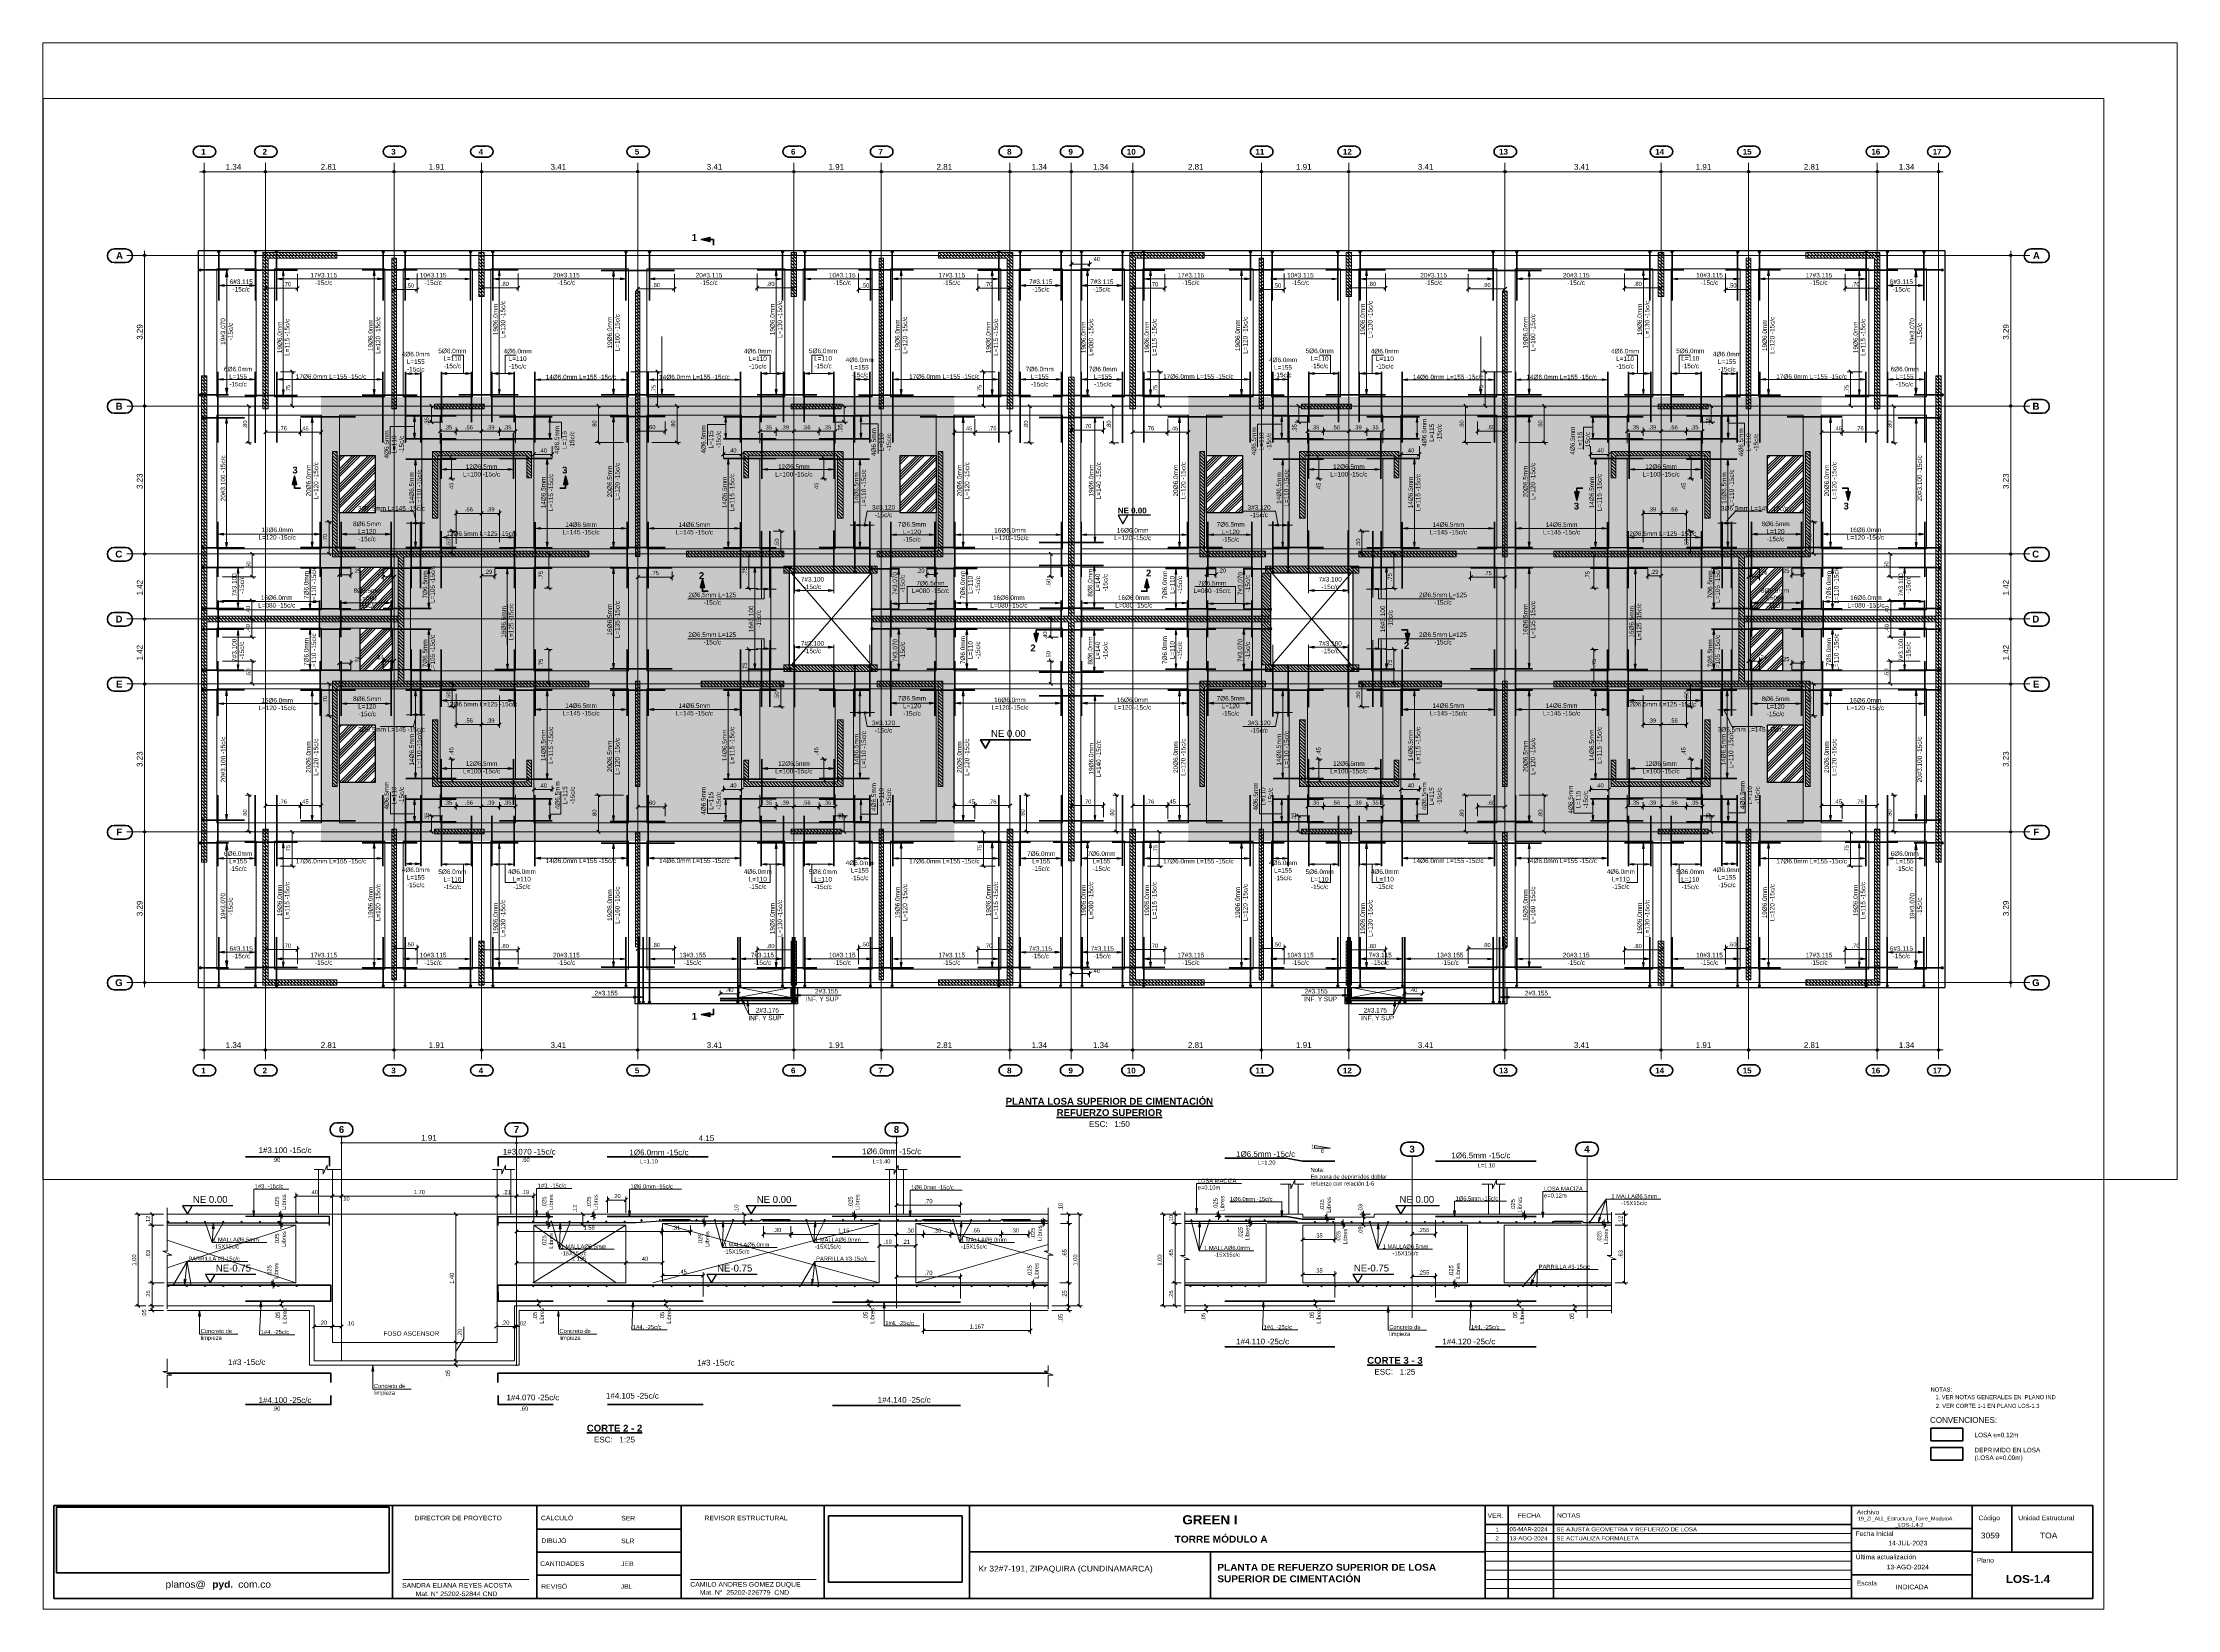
# Paper-space layout 'Layout1' of a CAD drawing. Header units: metres. Extents: x 0.3 to 57.9, y 0.1 to 0.8.
# Drawn here: x 0.278 to 1.211, y 0.067 to 0.752 of the extents above; entities outside this region: 2.
# The model-space entities are those that its viewports show. They can reach past a viewport. Long polylines and large blocks are cut down to what shows.
import ezdxf

# ---------------------------------------------------------------- set-up
doc = ezdxf.new("R2010")
doc.units = ezdxf.units.M
for name, pattern in [('-PYD EJES', [0.02, 0.0125, -0.0025, 0.0025, -0.0025]), ('-PYD PUNTEADO', [0.003177, 0.002118, -0.001059]), ('IMPORT-CENTER', [0.02, 0.0125, -0.0025, 0.0025, -0.0025])]:
    doc.linetypes.add(name, pattern=pattern)
for name, color, linetype, lineweight in [('3059-TOA-LOS-1_4_dwg-1', 7, 'Continuous', 20), ('ACHURADO', 8, 'Continuous', 50), ('ACHURADO-1', 8, 'Continuous', 9), ('CASETONES-1', 8, 'Continuous', 9), ('CONTORNO-1', 2, 'Continuous', 30), ('CORTES', 3, 'Continuous', 50), ('CORTES-1', 7, 'Continuous', 50), ('COTAEJE', 9, 'Continuous', 13), ('COTAEJE-1', 7, 'Continuous', 9), ('COTAS', 9, 'Continuous', 13), ('COTAS-1', 7, 'Continuous', 9), ('COTAS-2', 9, 'Continuous', 9), ('COTAS-50', 9, 'Continuous', 9), ('EJES', 1, '-PYD EJES', 9), ('EJES-1', 1, '-PYD EJES', 9), ('EJES-2', 1, 'IMPORT-CENTER', 9), ('LINEAD', 7, 'Continuous', 20), ('LINEAG', 3, 'Continuous', 50), ('MUROS-1', 8, 'Continuous', 9), ('MUROS-2', 8, '-PYD PUNTEADO', 9), ('REFUERZOG', 90, 'Continuous', 70), ('REFUERZOM', 2, 'Continuous', 30), ('REFUERZOS', 3, 'Continuous', 50), ('ROTULO', 7, 'Continuous', 13), ('ROTULOTEXT', 7, 'Continuous', 50), ('TEXEJES', 3, 'Continuous', 50), ('TEXEJES-1', 7, 'Continuous', 50), ('TEXREF', 2, 'Continuous', 30), ('TEXTEJES', 3, 'Continuous', 50), ('TEXTO M-1', 2, 'Continuous', 30), ('TEXTOD', 7, 'Continuous', 20), ('TEXTOG', 3, 'Continuous', 50), ('TEXTOG-1', 7, 'Continuous', 50), ('TEXTOM', 2, 'Continuous', 30), ('TEXTOM-1', 7, 'Continuous', 30), ('VARIOS', 8, 'Continuous', 9), ('VARIOS-1', 8, 'Continuous', 9), ('VARIOS-2', 7, 'Continuous', 9)]:
    doc.layers.add(name, color=color, linetype=linetype, lineweight=lineweight)
doc.layers.add('VIEWPORTS', color=5, linetype='Continuous')
doc.styles.add('Swis721 Ex BT', font='swisse.ttf', dxfattribs={"height": 0.045})
doc.styles.add('Swis721 Ex BT_1', font='swisse.ttf', dxfattribs={"height": 0.075})
doc.styles.add('Swis721 Ex BT_2', font='swisse.ttf', dxfattribs={"height": 0.0625})
doc.styles.add('Swis721 Ex BT_3', font='swisse.ttf', dxfattribs={"height": 0.1})
doc.styles.add('Swis721 Ex BT_4', font='swisse.ttf', dxfattribs={"height": 0.09})
doc.styles.add('Swis721 Ex BT_5', font='swisse.ttf', dxfattribs={"height": 0.15})
doc.styles.add('Swis721 Ex BT_6', font='swisse.ttf', dxfattribs={"width": 1.06, "height": 0.002})
doc.styles.add('Swis721 Ex BT_7', font='swisse.ttf', dxfattribs={"width": 1.06, "height": 0.003})
doc.styles.add('Swis721 Ex BT_8', font='swisse.ttf', dxfattribs={"width": 1.07, "height": 0.002})
doc.styles.add('Swis721 Ex BT_9', font='swisse.ttf', dxfattribs={"height": 0.0025})
doc.styles.add('Swis721 Ex BT_B', font='swisseb.ttf', dxfattribs={"height": 0.075})
doc.styles.add('Swis721 Ex BT_B_1', font='swisseb.ttf', dxfattribs={"height": 0.15})
doc.styles.add('Swis721 Ex BT_B_2', font='swisseb.ttf', dxfattribs={"height": 0.125})
doc.styles.add('Swis721 Ex BT_B_3', font='swisseb.ttf', dxfattribs={"width": 1.06, "height": 0.003})
doc.styles.add('Swis721 LtEx BT', font='swissel.ttf', dxfattribs={"height": 0.0625})
doc.styles.add('Swis721 LtEx BT_1', font='swissel.ttf', dxfattribs={"height": 0.045})
doc.styles.add('Swis721 LtEx BT_2', font='swissel.ttf', dxfattribs={"height": 0.05})
doc.styles.add('Swis721 LtEx BT_3', font='swissel.ttf', dxfattribs={"height": 0.09})
doc.styles.add('Swis721 LtEx BT_4', font='swissel.ttf', dxfattribs={"height": 0.125})
doc.styles.add('Swis721 LtEx BT_5', font='swissel.ttf', dxfattribs={"width": 1.06, "height": 0.002})
doc.styles.add('Swis721 LtEx BT_6', font='swissel.ttf', dxfattribs={"width": 1.06, "height": 0.0025})
doc.styles.add('Swis721 LtEx BT_7', font='swissel.ttf', dxfattribs={"width": 1.06, "height": 0.0018})
doc.styles.add('Swis721 LtEx BT_8', font='swissel.ttf', dxfattribs={"width": 1.06, "height": 0.0016})
doc.styles.add('Swis721 LtEx BT_9', font='swissel.ttf', dxfattribs={"height": 0.002})
doc.styles.add('Swis721 LtEx BT_B', font='', dxfattribs={"height": 0.125})
doc.styles.add('Swis721 LtEx BT_B_1', font='', dxfattribs={"width": 1.05, "height": 0.0035})
doc.styles.add('Swis721 LtEx BT_B_2', font='', dxfattribs={"width": 1.05, "height": 0.004})
doc.styles.add('Swis721 LtEx BT_B_3', font='', dxfattribs={"width": 1.05, "height": 0.003})
doc.styles.get('Swis721 LtEx BT_B').set_extended_font_data('Swis721 LtEx BT', bold=True)
doc.styles.get('Swis721 LtEx BT_B_1').set_extended_font_data('Swis721 LtEx BT', bold=True)
doc.styles.get('Swis721 LtEx BT_B_2').set_extended_font_data('Swis721 LtEx BT', bold=True)
doc.styles.get('Swis721 LtEx BT_B_3').set_extended_font_data('Swis721 LtEx BT', bold=True)
doc.dimstyles.new('P_D-PLI-COT-EJE', dxfattribs={"dimscale": 0.3048, "dimtxt": 0.131878, "dimasz": 0.656168, "dimexe": 0.164042, "dimexo": 0.164042, "dimgap": 0.008202, "dimtad": 1, "dimrnd": 0.01, "dimzin": 0, "dimdsep": 46, "dimtxsty": 'Swis721 LtEx BT_4', "dimblk1": 'DOTSMALL', "dimblk2": 'DOTSMALL', "dimsah": 1, "dimcen": 0.09, "dimdle": 0.328084, "dimadec": 0, "dimazin": 0, "dimtfac": 1, "dimtdec": 4, "dimtix": 1, "dimtmove": 0, "dimatfit": 3, "dimfxl": 1, "dimtvp": 1, "dimtolj": 1, "dimtzin": 0, "dimarcsym": 2})
picture_1 = doc.add_image_def('image1.png', size_in_pixel=(223, 111))
picture_2 = doc.add_image_def('image2.png', size_in_pixel=(385, 76))
pattern_1 = [(315, (56.83287, 0), (0.03535534, 0.03535534), [])]

# ---------------------------------------------------------------- blocks, each defined once
blk = doc.blocks.new('MARCO-126 - MARCO-126-2601913-LOS-1_4')
at = {"layer": 'ROTULO'}
for p, q in [((1.17842, 0.72746), (1.17721, 0.72746)), ((1.17842, 0.72631), (1.17842, 0.72746)), ((0.90821, 0.10059), (1.06828, 0.10059)), ((0.90821, 0.09656), (1.06828, 0.09656)), ((0.90821, 0.09264), (1.06828, 0.09264)), ((0.90821, 0.08854), (1.06828, 0.08854)), ((0.90821, 0.08456), (1.06828, 0.08456)), ((0.43555, 0.08049), (0.49055, 0.08049)), ((0.56109, 0.08049), (0.61609, 0.08049)), ((0.90821, 0.08055), (1.06828, 0.08055)), ((0.90821, 0.07656), (1.06828, 0.07656)), ((0.27842, 0.06897), (0.27842, 0.06746)), ((0.27842, 0.06746), (0.27992, 0.06746))]:
    blk.add_line(p, q, dxfattribs=at)
at = {"layer": 'ROTULO', "lineweight": 120}
for p, q in [((0.28306, 0.11275), (0.28306, 0.07213)), ((1.17367, 0.11275), (0.28306, 0.11275)), ((0.55699, 0.11232), (0.55699, 0.07213)), ((0.61949, 0.11232), (0.61949, 0.07213)), ((1.17367, 0.07213), (1.17367, 0.11275)), ((0.28306, 0.07213), (1.17367, 0.07213))]:
    blk.add_line(p, q, dxfattribs=at)
at = {"layer": 'ROTULO', "lineweight": 60}
for p, q in [((0.4309, 0.11232), (0.4309, 0.07213)), ((0.49394, 0.11232), (0.49394, 0.07213)), ((0.68297, 0.11275), (0.68297, 0.07213)), ((0.90821, 0.11275), (0.90821, 0.07213)), ((0.91821, 0.07213), (0.91821, 0.11275)), ((0.93815, 0.07213), (0.93815, 0.11275)), ((1.06828, 0.11275), (1.06828, 0.07213)), ((1.12089, 0.11275), (1.12089, 0.07213)), ((1.13824, 0.11275), (1.13824, 0.09235)), ((0.90821, 0.10444), (1.06828, 0.10444)), ((1.06828, 0.10273), (1.12089, 0.10273)), ((0.49394, 0.10244), (0.55699, 0.10244)), ((0.49394, 0.09244), (0.55699, 0.09244)), ((0.68297, 0.09252), (0.90821, 0.09252)), ((0.78819, 0.09252), (0.78819, 0.07213)), ((1.06828, 0.09282), (1.12089, 0.09282)), ((1.12089, 0.09235), (1.17367, 0.09235)), ((0.49394, 0.08244), (0.55699, 0.08244)), ((1.06828, 0.08253), (1.12089, 0.08253))]:
    blk.add_line(p, q, dxfattribs=at)
at = {"layer": 'ROTULOTEXT', "lineweight": 20, "attachment_point": 1}
for s, insert, char_height, width, style in [('DIRECTOR DE PROYECTO', (0.44054, 0.10834), 0.002, 0.0525835, 'Swis721 Ex BT_8'), ('CALCULÓ', (0.4958, 0.10834), 0.002, 0.0200727, 'Swis721 Ex BT_8'), ('REVISOR ESTRUCTURAL', (0.56722, 0.10834), 0.002, 0.0498385, 'Swis721 Ex BT_8'), ('VER.', (0.90929, 0.10939), 0.002, 0.0094327, 'Swis721 Ex BT_6'), ('FECHA', (0.92244, 0.10945), 0.002, 0.0138516, 'Swis721 Ex BT_6'), ('NOTAS', (0.9396, 0.10945), 0.002, 0.0142765, 'Swis721 Ex BT_6'), ('Archivo', (1.07052, 0.11089), 0.002, 0.0144464, 'Swis721 Ex BT_6'), ('Código', (1.12371, 0.10839), 0.002, 0.0140215, 'Swis721 Ex BT_6'), ('Unidad Estructural', (1.1411, 0.10839), 0.002, 0.0359461, 'Swis721 Ex BT_6'), ('DIBUJÓ', (0.49597, 0.09842), 0.002, 0.0153547, 'Swis721 Ex BT_8'), ('Fecha Inicial', (1.06996, 0.10151), 0.002, 0.024304, 'Swis721 Ex BT_6'), ('CANTIDADES', (0.49548, 0.08843), 0.002, 0.0271067, 'Swis721 Ex BT_8'), ('Última actualización', (1.0701, 0.09133), 0.002, 0.0394302, 'Swis721 Ex BT_6'), ('Plano', (1.1229, 0.08989), 0.002, 0.0108773, 'Swis721 Ex BT_6'), ('planos@', (0.33182, 0.07987), 0.003, 0.0247289, 'Swis721 Ex BT_7'), ('pyd.', (0.35222, 0.07987), 0.003, 0.0137666, 'Swis721 Ex BT_B_3'), ('com.co', (0.36358, 0.07987), 0.003, 0.0219245, 'Swis721 Ex BT_7'), ('SANDRA ELIANA REYES ACOSTA', (0.43512, 0.07893), 0.002, 0.0669946, 'Swis721 Ex BT_8'), ('Mat. N° 25202-52844 CND', (0.44103, 0.07522), 0.002, 0.0529266, 'Swis721 Ex BT_8'), ('REVISÓ', (0.49594, 0.07842), 0.002, 0.0153547, 'Swis721 Ex BT_8'), ('JBL', (0.53067, 0.07842), 0.002, 0.0072913, 'Swis721 Ex BT_8'), (' CAMILO ANDRES GOMEZ DUQUE ', (0.56021, 0.07935), 0.002, 0.0700827, 'Swis721 Ex BT_8'), ('Mat. N°  25202-226779  CND', (0.56515, 0.07582), 0.002, 0.0578161, 'Swis721 Ex BT_8'), ('Escala', (1.07048, 0.07991), 0.002, 0.0130018, 'Swis721 Ex BT_6')]:
    blk.add_mtext(s, dxfattribs=dict(at, insert=insert, char_height=char_height, width=width, style=style))
at = {"layer": 'ROTULOTEXT'}
image = blk.add_image(picture_2, insert=(0.28419, 0.08332), size_in_units=(0.14539, 0.0287), dxfattribs=at)
image.dxf.flags = 7
image = blk.add_image(picture_1, insert=(0.62147, 0.07925), size_in_units=(0.0583, 0.02902), dxfattribs=at)
image.dxf.flags = 7
blk = doc.blocks.new('3059-TOA-LOS-1_4_dwg__U8-4209249-19_ZI_ALL_Estructura_TOA_LOS-1_4')
at = {"layer": 'CORTES'}
blk.add_hatch(color=256, dxfattribs=at).paths.add_polyline_path([(-0.076, 0.181), (-0.163, 0.181), (-0.119, 0.368)])
at = {"layer": 'CORTES', "flags": 128}
blk.add_lwpolyline([(0.008, 0.104), (-0.119, 0.104), (-0.119, 0.368), (-0.163, 0.181), (-0.076, 0.181), (-0.119, 0.368)], dxfattribs=at)
blk = doc.blocks.new('3059-TOA-LOS-1_4_dwg__U6-4209250-19_ZI_ALL_Estructura_TOA_LOS-1_4')
at = {"layer": 'CORTES'}
blk.add_hatch(color=256, dxfattribs=at).paths.add_polyline_path([(-0.163, 0.181), (-0.119, 0.368), (-0.076, 0.181)])
at = {"layer": 'CORTES', "flags": 128}
blk.add_lwpolyline([(0.008, 0.104), (-0.119, 0.104), (-0.119, 0.368), (-0.163, 0.181), (-0.076, 0.181), (-0.119, 0.368)], dxfattribs=at)
blk = doc.blocks.new('3059-TOA-LOS-1_4_dwg__U7-4209251-19_ZI_ALL_Estructura_TOA_LOS-1_4')
at = {"layer": 'CORTES'}
blk.add_hatch(color=256, dxfattribs=at).paths.add_polyline_path([(-0.163, 0.181), (-0.076, 0.181), (-0.119, 0.368)])
at = {"layer": 'CORTES', "flags": 128}
blk.add_lwpolyline([(0.008, 0.104), (-0.119, 0.104), (-0.119, 0.368), (-0.163, 0.181), (-0.076, 0.181), (-0.119, 0.368)], dxfattribs=at)
blk = doc.blocks.new('3059-TOA-LOS-1_4_dwg__U8-4209252-19_ZI_ALL_Estructura_TOA_LOS-1_4')
at = {"layer": 'CORTES'}
blk.add_hatch(color=256, dxfattribs=at).paths.add_polyline_path([(-0.163, 0.181), (-0.076, 0.181), (-0.119, 0.368)])
at = {"layer": 'CORTES', "flags": 128}
blk.add_lwpolyline([(0.008, 0.104), (-0.119, 0.104), (-0.119, 0.368), (-0.163, 0.181), (-0.076, 0.181), (-0.119, 0.368)], dxfattribs=at)
blk = doc.blocks.new('3059-TOA-LOS-1_4_dwg__Oblique-4209254-19_ZI_ALL_Estructura_TOA_LOS-1_4')
at = {"layer": 'COTAS'}
blk.add_line((-0.5, -0.5), (0.5, 0.5), dxfattribs=at)
blk = doc.blocks.new('3059-TOA-LOS-1_4_dwg__U6-V1-19_ZI_ALL_Estructura_TOA_LOS-1_4')
at = {"layer": 'CORTES'}
blk.add_hatch(color=256, dxfattribs=at).paths.add_polyline_path([(-0.119, 0.368), (-0.076, 0.181), (-0.163, 0.181)])
at = {"layer": 'CORTES', "flags": 128}
blk.add_lwpolyline([(0.008, 0.104), (-0.119, 0.104), (-0.119, 0.368), (-0.163, 0.181), (-0.076, 0.181), (-0.119, 0.368)], dxfattribs=at)
blk = doc.blocks.new('3059-TOA-LOS-1_4_dwg__U20-4209255-19_ZI_ALL_Estructura_TOA_LOS-1_4')
at = {"layer": 'TEXEJES'}
for p, q in [((-0.163, -0.038), (-0.063, -0.038)), ((-0.063, -0.188), (-0.163, -0.188))]:
    blk.add_line(p, q, dxfattribs=at)
for centre, start, end in [((-0.163, -0.113), 90, 270), ((-0.063, -0.113), 270, 90)]:
    blk.add_arc(centre, 0.075, start, end, dxfattribs=at)
blk = doc.blocks.new('3059-TOA-LOS-1_4_dwg__Dot-4209256-19_ZI_ALL_Estructura_TOA_LOS-1_4')
at = {"layer": 'COTAEJE'}
blk.add_line((-0.5, 0), (-1, 0), dxfattribs=at)
for start, end in [(360, 180), (180, 360)]:
    blk.add_arc((0, 0), 0.25, start, end, dxfattribs=at)
blk = doc.blocks.new('3059-TOA-LOS-1_4_dwg__U23-4209258-19_ZI_ALL_Estructura_TOA_LOS-1_4')
at = {"layer": 'TEXTOM', "flags": 128}
blk.add_lwpolyline([(0.638, 0.382), (0.088, 0.382), (0.141, 0.29), (0.194, 0.382)], dxfattribs=at)
blk = doc.blocks.new('3059-TOA-LOS-1_4_dwg__U223-4209259-19_ZI_ALL_Estructura_TOA_LOS-1_4')
at = {"layer": 'REFUERZOM'}
blk.add_circle((0, 0), 0.00702, dxfattribs=at)
blk = doc.blocks.new('3059-TOA-LOS-1_4_dwg__U224-4209260-19_ZI_ALL_Estructura_TOA_LOS-1_4')
for p in [(0, 0), (0.2, 0), (0.4, 0), (0.6, 0), (0.8, 0), (1, 0), (1.2, 0), (1.4, 0), (1.6, 0), (1.8, 0), (2, 0), (2.2, 0), (2.4, 0), (2.6, 0), (2.8, 0), (3, 0), (3.2, 0), (3.4, 0), (3.6, 0), (3.8, 0), (4, 0), (4.2, 0), (4.4, 0)]:
    blk.add_blockref('3059-TOA-LOS-1_4_dwg__U223-4209259-19_ZI_ALL_Estructura_TOA_LOS-1_4', p)
blk = doc.blocks.new('3059-TOA-LOS-1_4_dwg__U227-4209261-19_ZI_ALL_Estructura_TOA_LOS-1_4')
at = {"layer": 'REFUERZOM'}
blk.add_circle((0, 0), 0.00702, dxfattribs=at)
blk = doc.blocks.new('3059-TOA-LOS-1_4_dwg__U228-4209262-19_ZI_ALL_Estructura_TOA_LOS-1_4')
for p in [(0, 0), (0.2, 0), (0.4, 0), (0.6, 0), (0.8, 0), (1, 0), (1.2, 0), (1.4, 0)]:
    blk.add_blockref('3059-TOA-LOS-1_4_dwg__U227-4209261-19_ZI_ALL_Estructura_TOA_LOS-1_4', p)
blk = doc.blocks.new('3059-TOA-LOS-1_4_dwg__U229-4209263-19_ZI_ALL_Estructura_TOA_LOS-1_4')
at = {"layer": 'REFUERZOM'}
blk.add_circle((0, 0), 0.00702, dxfattribs=at)
blk = doc.blocks.new('3059-TOA-LOS-1_4_dwg__U230-4209264-19_ZI_ALL_Estructura_TOA_LOS-1_4')
for p in [(0, 0), (0.2, 0), (0.4, 0), (0.6, 0), (0.8, 0), (1, 0), (1.2, 0), (1.4, 0)]:
    blk.add_blockref('3059-TOA-LOS-1_4_dwg__U229-4209263-19_ZI_ALL_Estructura_TOA_LOS-1_4', p)
blk = doc.blocks.new('3059-TOA-LOS-1_4_dwg__U231-4209265-19_ZI_ALL_Estructura_TOA_LOS-1_4')
at = {"layer": 'REFUERZOM'}
blk.add_circle((0, 0), 0.00702, dxfattribs=at)
blk = doc.blocks.new('3059-TOA-LOS-1_4_dwg__U232-4209266-19_ZI_ALL_Estructura_TOA_LOS-1_4')
for p in [(0, 0), (0.2, 0), (0.4, 0), (0.6, 0), (0.8, 0)]:
    blk.add_blockref('3059-TOA-LOS-1_4_dwg__U231-4209265-19_ZI_ALL_Estructura_TOA_LOS-1_4', p)
blk = doc.blocks.new('3059-TOA-LOS-1_4_dwg__U233-4209267-19_ZI_ALL_Estructura_TOA_LOS-1_4')
at = {"layer": 'REFUERZOM'}
blk.add_circle((0, 0), 0.00702, dxfattribs=at)
blk = doc.blocks.new('3059-TOA-LOS-1_4_dwg__U234-4209268-19_ZI_ALL_Estructura_TOA_LOS-1_4')
for p in [(0, 0), (0.2, 0), (0.4, 0), (0.6, 0), (0.8, 0), (1, 0), (1.2, 0), (1.4, 0), (1.6, 0), (1.8, 0), (2, 0), (2.2, 0), (2.4, 0)]:
    blk.add_blockref('3059-TOA-LOS-1_4_dwg__U233-4209267-19_ZI_ALL_Estructura_TOA_LOS-1_4', p)
blk = doc.blocks.new('3059-TOA-LOS-1_4_dwg__U221-4209269-19_ZI_ALL_Estructura_TOA_LOS-1_4')
at = {"layer": 'REFUERZOM'}
blk.add_circle((0, 0), 0.00702, dxfattribs=at)
blk = doc.blocks.new('3059-TOA-LOS-1_4_dwg__U222-4209270-19_ZI_ALL_Estructura_TOA_LOS-1_4')
for p in [(0, 0), (0.2, 0), (0.4, 0), (0.6, 0), (0.8, 0), (1, 0), (1.2, 0), (1.4, 0)]:
    blk.add_blockref('3059-TOA-LOS-1_4_dwg__U221-4209269-19_ZI_ALL_Estructura_TOA_LOS-1_4', p)
blk = doc.blocks.new('3059-TOA-LOS-1_4_dwg__Oblique-4209271-19_ZI_ALL_Estructura_TOA_LOS-1_4')
at = {"layer": 'COTAS'}
blk.add_line((-0.5, -0.5), (0.5, 0.5), dxfattribs=at)
blk = doc.blocks.new('3059-TOA-LOS-1_4_dwg__U225-4209272-19_ZI_ALL_Estructura_TOA_LOS-1_4')
at = {"layer": 'REFUERZOM'}
blk.add_circle((0, 0), 0.00702, dxfattribs=at)
blk = doc.blocks.new('3059-TOA-LOS-1_4_dwg__U226-4209273-19_ZI_ALL_Estructura_TOA_LOS-1_4')
for p in [(0, 0), (0.2, 0), (0.4, 0), (0.6, 0), (0.8, 0), (1, 0)]:
    blk.add_blockref('3059-TOA-LOS-1_4_dwg__U225-4209272-19_ZI_ALL_Estructura_TOA_LOS-1_4', p)
blk = doc.blocks.new('3059-TOA-LOS-1_4_dwg_A$C24465bb3-4209274-19_ZI_ALL_Estructura_TOA_LOS-1_4')
at = {"layer": 'COTAEJE'}
for points in [[(-4.54, -0.676), (-4.561, -0.676), (-4.55, -0.613)], [(-3.872, -0.576), (-3.893, -0.575), (-3.88, -0.513)], [(-0.622, -0.676), (-0.643, -0.676), (-0.632, -0.613)], [(0.191, -0.576), (0.17, -0.575), (0.183, -0.513)], [(2.937, -0.586), (2.916, -0.586), (2.926, -0.523)], [(-2.649, -1.276), (-2.669, -1.276), (-2.659, -1.213)]]:
    blk.add_hatch(color=256, dxfattribs=at).paths.add_polyline_path(points)
at = {"layer": 'TEXTOD'}
for points in [[(-3.959, 0.412), (-3.97, 0.474), (-3.949, 0.474)], [(-0.87, 0.412), (-0.88, 0.474), (-0.859, 0.474)], [(0.143, 0.412), (0.133, 0.474), (0.154, 0.474)], [(3.208, 0.412), (3.198, 0.474), (3.219, 0.474)], [(-4.392, 0.278), (-4.413, 0.28), (-4.397, 0.342)], [(-0.603, 0.278), (-0.624, 0.278), (-0.612, 0.341)], [(1.176, 0.298), (1.155, 0.298), (1.167, 0.361)], [(2.181, 0.298), (2.16, 0.299), (2.175, 0.361)], [(3.775, 0.298), (3.755, 0.299), (3.77, 0.361)]]:
    blk.add_hatch(color=256, dxfattribs=at).paths.add_polyline_path(points)
at = {"layer": 'VARIOS'}
for points in [[(-4.716, -0.338), (-4.719, -0.274), (-4.698, -0.277)], [(2.137, -0.338), (2.135, -0.274), (2.155, -0.277)]]:
    blk.add_hatch(color=256, dxfattribs=at).paths.add_polyline_path(points)
at = {"layer": 'COTAEJE'}
for p, q in [((-2.97, 1.218), (-1.12, 1.218)), ((-1.06, 1.215), (3.03, 1.215)), ((-4.561, -0.676), (-4.55, -0.613)), ((-4.54, -0.676), (-4.561, -0.676)), ((-4.55, -0.613), (-4.54, -0.676)), ((-3.893, -0.575), (-3.88, -0.513)), ((-3.872, -0.576), (-3.893, -0.575)), ((-3.88, -0.513), (-3.872, -0.576)), ((-0.643, -0.676), (-0.632, -0.613)), ((-0.622, -0.676), (-0.643, -0.676)), ((-0.632, -0.613), (-0.622, -0.676)), ((0.17, -0.575), (0.183, -0.513)), ((0.191, -0.576), (0.17, -0.575)), ((0.183, -0.513), (0.191, -0.576)), ((2.916, -0.586), (2.926, -0.523)), ((2.937, -0.586), (2.916, -0.586)), ((2.926, -0.523), (2.937, -0.586)), ((-2.669, -1.276), (-2.659, -1.213)), ((-2.649, -1.276), (-2.669, -1.276)), ((-2.659, -1.213), (-2.649, -1.276))]:
    blk.add_line(p, q, dxfattribs=at)
at = {"layer": 'COTAEJE', "flags": 128}
for points in [[(-4.55, -0.676), (-4.55, -0.872), (-4.54, -0.872), (-4.131, -0.872)], [(-3.882, -0.576), (-3.894, -0.88), (-3.884, -0.88), (-3.509, -0.88)], [(-0.632, -0.676), (-0.632, -0.872), (-0.622, -0.872), (-0.213, -0.872)], [(0.181, -0.576), (0.171, -0.826), (0.181, -0.826), (0.556, -0.826)], [(2.926, -0.586), (2.926, -0.782), (2.936, -0.782), (3.311, -0.782)], [(-2.659, -1.276), (-2.659, -1.472), (-2.649, -1.472), (-2.239, -1.472)]]:
    blk.add_lwpolyline(points, dxfattribs=at)
at = {"layer": 'COTAS'}
for p, q in [((-3.5, 0.357), (-3.5, 0.672)), ((-0.9, 0.357), (-0.9, 0.672)), ((-0.095, 0.452), (-0.095, 0.629)), ((-0.095, 0.592), (0.105, 0.592)), ((0.105, 0.452), (0.105, 0.629)), ((3.06, 0.452), (3.06, 0.574)), ((3.76, 0.536), (3.06, 0.536)), ((3.76, 0.452), (3.76, 0.574)), ((-4.998, 0.437), (-5.258, 0.437)), ((-5.221, 0.437), (-5.221, -0.563)), ((-4.944, 0.437), (-5.107, 0.437)), ((-3.703, 0.437), (-3.625, 0.437)), ((-3.703, 0.412), (-3.625, 0.412)), ((-3.703, 0.342), (-3.625, 0.342)), ((-3.703, 0.317), (-3.625, 0.317)), ((-1.77, 0.437), (-1.79, 0.437)), ((-1.09, 0.289), (-1.09, 0.21)), ((-0.785, 0.437), (-0.707, 0.437)), ((-0.785, 0.412), (-0.707, 0.412)), ((-0.785, 0.342), (-0.707, 0.342)), ((-0.785, 0.317), (-0.707, 0.317)), ((-0.405, 0.437), (-0.403, 0.437)), ((-0.405, 0.317), (-0.403, 0.317)), ((-0.365, 0.437), (-0.365, 0.317)), ((-0.25, 0.437), (-0.283, 0.437)), ((-0.25, 0.412), (-0.283, 0.412)), ((0.81, 0.312), (0.81, 0.21)), ((0.919, 0.362), (0.997, 0.362)), ((0.919, 0.337), (0.997, 0.337)), ((1.358, 0.437), (1.36, 0.437)), ((1.358, 0.337), (1.36, 0.337)), ((1.398, 0.437), (1.398, 0.337)), ((1.608, 0.308), (1.608, 0.183)), ((1.908, 0.308), (1.908, 0.183)), ((1.908, 0.264), (1.908, 0.178)), ((2.559, 0.437), (2.637, 0.437)), ((2.559, 0.412), (2.637, 0.412)), ((3.06, 0.264), (3.06, 0.178)), ((3.06, 0.255), (3.06, 0.253)), ((3.655, 0.26), (3.655, 0.178)), ((4.505, 0.261), (4.505, 0.18)), ((4.619, 0.362), (4.697, 0.362)), ((4.619, 0.337), (4.697, 0.337)), ((4.851, 0.437), (4.975, 0.437)), ((4.867, 0.437), (5.093, 0.437)), ((5.055, 0.437), (5.055, -0.563)), ((1.908, 0.221), (1.608, 0.221)), ((2.87, -0.049), (2.87, 0.13)), ((3.27, -0.049), (3.27, 0.13)), ((3.655, 0.192), (3.655, 0.18)), ((-1.09, -0.203), (-1.09, -0.056)), ((0.505, -0.053), (0.505, -0.056)), ((0.505, -0.273), (0.505, -0.196)), ((0.95, -0.462), (0.95, -0.196)), ((3.06, -0.179), (3.06, -0.284)), ((3.76, -0.483), (3.76, -0.209)), ((-3.787, -0.313), (-3.709, -0.313)), ((-3.787, -0.338), (-3.709, -0.338)), ((0.95, -0.233), (0.505, -0.233)), ((3.76, -0.246), (3.06, -0.246)), ((4.516, -0.313), (4.593, -0.313)), ((4.516, -0.338), (4.593, -0.338)), ((-5.137, -0.563), (-5.258, -0.563)), ((-4.944, -0.613), (-5.107, -0.613)), ((-3.695, -0.513), (-3.617, -0.513)), ((-3.695, -0.563), (-3.617, -0.563)), ((-3.655, -0.563), (-3.655, -0.513)), ((-0.887, -0.513), (-0.809, -0.513)), ((-0.887, -0.563), (-0.809, -0.563)), ((-0.846, -0.563), (-0.846, -0.513)), ((0.501, -0.513), (0.579, -0.513)), ((0.501, -0.563), (0.579, -0.563)), ((0.542, -0.563), (0.542, -0.513)), ((2.722, -0.513), (2.8, -0.513)), ((2.722, -0.563), (2.8, -0.563)), ((2.762, -0.563), (2.762, -0.513)), ((3.355, -0.642), (3.355, -0.871)), ((4.522, -0.53), (4.522, -0.871)), ((4.758, -0.613), (4.975, -0.613)), ((4.862, -0.563), (5.093, -0.563)), ((-3.3, -0.75), (-3.3, -0.752)), ((-3, -0.799), (-3, -0.752)), ((-1.31, -0.75), (-1.31, -0.752)), ((-1.09, -0.75), (-1.09, -0.752)), ((3.355, -0.833), (4.522, -0.833)), ((-1.68, -1.163), (-1.79, -1.163)), ((-1.712, -1.163), (-1.715, -1.163)), ((-1.68, -1.213), (-1.79, -1.213))]:
    blk.add_line(p, q, dxfattribs=at)
at = {"layer": 'COTAS', "flags": 128}
for points in [[(-3.663, 0.374), (-3.663, 0.412), (-3.663, 0.437), (-3.663, 0.474)], [(-3.5, 0.635), (-3.1, 0.635), (-3, 0.635), (-1.3, 0.635), (-1.09, 0.635), (-0.9, 0.635)], [(-0.745, 0.374), (-0.745, 0.412), (-0.745, 0.437), (-0.745, 0.474)], [(-0.246, 0.374), (-0.246, 0.412), (-0.246, 0.437), (-0.246, 0.474)], [(2.6, 0.374), (2.6, 0.412), (2.6, 0.437), (2.6, 0.474)], [(-5.069, 0.437), (-5.069, 0.317), (-5.069, -0.313), (-5.069, -0.563), (-5.069, -0.613)], [(-3.663, 0.379), (-3.663, 0.342), (-3.663, 0.317), (-3.663, 0.279)], [(-1.752, 0.437), (-1.752, -0.963), (-1.752, -1.163), (-1.752, -1.213)], [(0.81, 0.248), (0.498, 0.248), (-1.09, 0.248)], [(-0.745, 0.379), (-0.745, 0.342), (-0.745, 0.317), (-0.745, 0.279)], [(0.498, 0.247), (0.498, 0.21), (0.498, 0.289)], [(0.96, 0.399), (0.96, 0.362), (0.96, 0.337), (0.96, 0.299)], [(4.205, 0.261), (4.205, 0.18), (4.205, 0.211)], [(4.66, 0.399), (4.66, 0.362), (4.66, 0.337), (4.66, 0.299)], [(4.938, 0.437), (4.938, 0.337), (4.938, -0.313), (4.938, -0.563), (4.938, -0.613)], [(3.655, 0.215), (3.355, 0.215), (3.06, 0.215), (1.908, 0.215)], [(2.87, 0.093), (3.06, 0.093), (3.27, 0.093)], [(3.655, 0.217), (4.205, 0.217), (4.505, 0.217)], [(0.505, -0.093), (0.105, -0.093), (-1.09, -0.093)], [(-4.944, -0.313), (-5.107, -0.313), (-4.937, -0.313)], [(-3.747, -0.376), (-3.747, -0.338), (-3.747, -0.313), (-3.747, -0.276)], [(4.556, -0.376), (4.556, -0.338), (4.556, -0.313), (4.556, -0.276)], [(4.851, -0.313), (4.975, -0.313), (4.844, -0.313)], [(4.851, -0.563), (4.975, -0.563), (4.758, -0.563)], [(-3.3, -0.79), (-3.1, -0.79), (-3, -0.79)], [(-1.752, -1.063), (-1.666, -0.924), (-1.666, -0.794)], [(-1.148, -0.79), (-1.11, -0.79), (-1.31, -0.79)], [(-1.11, -0.75), (-1.11, -0.752), (-1.11, -0.799)], [(-1.11, -0.79), (-1.09, -0.79), (-1.053, -0.79)]]:
    blk.add_lwpolyline(points, dxfattribs=at)
for points in [[(-3.1, 0.672), (-3.1, 0.477)], [(-3, 0.672), (-3, 0.477)], [(-1.3, 0.672), (-1.3, 0.477)], [(-1.09, 0.672), (-1.09, 0.477)], [(-5.107, 0.317), (-4.944, 0.317)], [(3.355, 0.178), (3.355, 0.26)], [(4.975, 0.337), (4.851, 0.337)], [(3.06, 0.13), (3.06, -0.049)], [(0.105, -0.056), (0.105, -0.053)], [(-5.107, -0.563), (-4.944, -0.563)], [(-3.1, -0.752), (-3.1, -0.75)], [(-1.79, -0.963), (-1.77, -0.963)]]:
    blk.add_lwpolyline(points, close=True, dxfattribs=at)
at = {"layer": 'EJES'}
for p, q in [((-3, 1.287), (-3, -1.163)), ((-1.09, 1.287), (-1.09, -1.218)), ((3.06, 1.287), (3.06, -0.59))]:
    blk.add_line(p, q, dxfattribs=at)
at = {"layer": 'LINEAD', "flags": 128}
for points in [[(-3.1, 0.926), (-3.1, 0.437), (-3.25, 0.437), (-3.25, 0.926)], [(-1.3, 0.926), (-1.3, 0.437), (-1.15, 0.437), (-1.15, 0.926)], [(2.985, 0.926), (2.985, 0.437), (3.135, 0.437), (3.135, 0.926)], [(4.718, 0.437), (-1.3, 0.437), (-1.3, -0.963), (-3.1, -0.963), (-3.1, 0.437), (-4.904, 0.437)], [(-4.904, 0.317), (-3.5, 0.317), (-3.5, -0.313), (-4.904, -0.313)], [(4.718, -0.313), (3.27, -0.313), (3.27, 0.337), (4.718, 0.337)], [(-4.904, -0.563), (-3.3, -0.563), (-3.3, -1.163), (-1.11, -1.163), (-1.11, -0.563), (4.718, -0.563)]]:
    blk.add_lwpolyline(points, dxfattribs=at)
for points in [[(-0.9, 0.317), (0.105, 0.317), (0.105, -0.313), (-0.9, -0.313)], [(0.505, 0.337), (2.87, 0.337), (2.87, -0.313), (0.505, -0.313)]]:
    blk.add_lwpolyline(points, close=True, dxfattribs=at)
at = {"layer": 'REFUERZOM'}
for p, q in [((-4.904, 0.342), (-3.13, 0.342)), ((3.76, 0.412), (2.359, 0.412)), ((4.718, 0.361), (4.222, 0.361))]:
    blk.add_line(p, q, dxfattribs=at)
at = {"layer": 'REFUERZOM', "flags": 128}
for points in [[(-3.13, 0.312), (-3.13, 0.399), (-3.13, 0.412), (-4.05, 0.412)], [(0.8, 0.361), (0.491, 0.361), (0.211, 0.342), (-1.293, 0.342)], [(-1.289, 0.312), (-1.289, 0.399), (-1.289, 0.412), (-0.691, 0.412)], [(1.898, 0.376), (1.583, 0.375), (1.567, 0.36), (0.819, 0.36), (0.801, 0.376), (0.498, 0.376)], [(3.655, 0.376), (3.352, 0.376), (3.335, 0.362), (1.598, 0.362)], [(4.522, 0.376), (4.205, 0.376), (4.191, 0.361), (3.355, 0.361)]]:
    blk.add_lwpolyline(points, dxfattribs=at)
at = {"layer": 'REFUERZOS'}
for p, q in [((1.002, 1.063), (-0.098, 1.063)), ((3.76, 1.063), (2.359, 1.063)), ((-0.098, 0.412), (1.002, 0.412)), ((-0.095, -0.513), (0.95, -0.513)), ((2.36, -0.523), (3.76, -0.523)), ((-0.095, -1.641), (0.95, -1.641)), ((2.36, -1.651), (3.76, -1.651))]:
    blk.add_line(p, q, dxfattribs=at)
at = {"layer": 'REFUERZOS', "flags": 128}
for points in [[(-3.13, 0.963), (-3.13, 1.051), (-3.13, 1.063), (-4.05, 1.063)], [(-1.289, 0.963), (-1.289, 1.051), (-1.289, 1.063), (-0.691, 1.063)], [(-4.904, -0.338), (-3.118, -0.338), (-3.118, -0.438)], [(-4.05, -0.513), (-3.116, -0.513), (-3.116, -0.413)], [(4.718, -0.338), (-1.292, -0.338), (-1.292, -0.438)], [(-0.69, -0.513), (-1.289, -0.513), (-1.289, -0.413)], [(-4.904, -1.299), (-3.118, -1.299), (-3.118, -1.399)], [(4.718, -1.299), (-1.292, -1.299), (-1.292, -1.399)], [(-4.05, -1.641), (-3.116, -1.641), (-3.116, -1.541)], [(-0.69, -1.641), (-1.289, -1.641), (-1.289, -1.541)]]:
    blk.add_lwpolyline(points, dxfattribs=at)
at = {"layer": 'TEXTOD'}
for p, q in [((-3.959, 0.412), (-3.97, 0.474)), ((-3.97, 0.474), (-3.949, 0.474)), ((-3.949, 0.474), (-3.959, 0.412)), ((-0.87, 0.412), (-0.88, 0.474)), ((-0.88, 0.474), (-0.859, 0.474)), ((-0.859, 0.474), (-0.87, 0.412)), ((0.143, 0.412), (0.133, 0.474)), ((0.133, 0.474), (0.154, 0.474)), ((0.154, 0.474), (0.143, 0.412)), ((3.208, 0.412), (3.198, 0.474)), ((3.198, 0.474), (3.219, 0.474)), ((3.219, 0.474), (3.208, 0.412)), ((-4.413, 0.28), (-4.397, 0.342)), ((-4.392, 0.278), (-4.413, 0.28)), ((-4.397, 0.342), (-4.392, 0.278)), ((-0.624, 0.278), (-0.612, 0.341)), ((-0.603, 0.278), (-0.624, 0.278)), ((-0.612, 0.341), (-0.603, 0.278)), ((1.155, 0.298), (1.167, 0.361)), ((1.176, 0.298), (1.155, 0.298)), ((1.167, 0.361), (1.176, 0.298)), ((2.16, 0.299), (2.175, 0.361)), ((2.181, 0.298), (2.16, 0.299)), ((2.175, 0.361), (2.181, 0.298)), ((3.755, 0.299), (3.77, 0.361)), ((3.775, 0.298), (3.755, 0.299)), ((3.77, 0.361), (3.775, 0.298))]:
    blk.add_line(p, q, dxfattribs=at)
at = {"layer": 'TEXTOD', "flags": 128}
for points in [[(-3.959, 0.474), (-3.959, 0.712), (-3.949, 0.712), (-3.574, 0.712)], [(-0.87, 0.474), (-0.87, 0.719), (-0.86, 0.719), (-0.485, 0.719)], [(0.143, 0.474), (0.143, 0.71), (0.153, 0.71), (0.711, 0.71)], [(3.208, 0.474), (3.208, 0.7), (3.218, 0.7), (3.776, 0.7)], [(-4.289, 0.35), (-4.414, 0.129), (-4.489, 0.35)], [(-4.402, 0.279), (-4.414, 0.129), (-4.404, 0.129), (-3.817, 0.129)], [(-0.504, 0.349), (-0.619, 0.054), (-0.704, 0.349)], [(-0.614, 0.278), (-0.619, 0.054), (-0.609, 0.054), (-0.022, 0.054)], [(1.276, 0.369), (1.16, 0.074), (1.076, 0.369)], [(1.166, 0.298), (1.16, 0.074), (1.17, 0.074), (1.758, 0.074)], [(2.276, 0.369), (2.158, 0.128), (2.076, 0.369)], [(2.17, 0.298), (2.158, 0.128), (2.168, 0.128), (2.755, 0.128)], [(3.878, 0.369), (3.753, 0.128), (3.678, 0.369)], [(3.765, 0.298), (3.753, 0.128), (3.763, 0.128), (4.35, 0.128)]]:
    blk.add_lwpolyline(points, dxfattribs=at)
at = {"layer": 'VARIOS'}
for p, q in [((-4.904, -0.15), (-3.5, 0.317)), ((-3.1, 0.437), (-1.31, 0.437)), ((-0.91, -0.313), (0.105, 0.317)), ((-0.9, 0.317), (0, -0.313)), ((0.4, -0.313), (2.87, 0.337)), ((0.505, 0.337), (2.87, -0.313)), ((3.27, 0.337), (4.718, -0.056)), ((-4.904, 0.152), (-3.5, -0.313)), ((3.27, -0.313), (4.718, 0.105)), ((-4.716, -0.338), (-4.719, -0.274)), ((-4.719, -0.274), (-4.698, -0.277)), ((-4.698, -0.277), (-4.716, -0.338)), ((2.137, -0.338), (2.135, -0.274)), ((2.135, -0.274), (2.155, -0.277)), ((2.155, -0.277), (2.137, -0.338))]:
    blk.add_line(p, q, dxfattribs=at)
at = {"layer": 'VARIOS', "flags": 128}
for points in [[(-3.3, 0.926), (-3.2, 0.926), (-3.2, 0.875), (-3.158, 0.973), (-3.158, 0.926), (-3.009, 0.926)], [(-1.35, 0.926), (-1.25, 0.926), (-1.25, 0.874), (-1.208, 0.972), (-1.208, 0.926), (-1.108, 0.926)], [(2.935, 0.926), (3.035, 0.926), (3.035, 0.874), (3.077, 0.972), (3.077, 0.926), (3.177, 0.926)], [(-4.904, -0.598), (-4.904, -0.01), (-4.852, -0.01), (-4.951, 0.033), (-4.904, 0.033), (-4.904, 0.507)], [(4.718, -0.598), (4.718, -0.01), (4.77, -0.01), (4.672, 0.033), (4.718, 0.033), (4.718, 0.507)], [(-4.642, -0.345), (-4.684, -0.079), (-4.842, -0.345)], [(-4.708, -0.276), (-4.684, -0.079), (-4.674, -0.079), (-4.024, -0.079)], [(2.211, -0.345), (2.17, -0.079), (2.011, -0.345)], [(2.145, -0.276), (2.17, -0.079), (2.18, -0.079), (2.829, -0.079)], [(-4.904, -0.613), (-3.35, -0.613), (-3.35, -1.213), (-1.06, -1.213), (-1.06, -0.613), (4.718, -0.613)], [(-4.904, -1.459), (-4.904, -1.322), (-4.852, -1.322), (-4.951, -1.28), (-4.904, -1.28), (-4.904, -1.142)], [(4.718, -1.449), (4.718, -1.321), (4.77, -1.321), (4.672, -1.278), (4.718, -1.278), (4.718, -1.214)]]:
    blk.add_lwpolyline(points, dxfattribs=at)
for name, p in [('3059-TOA-LOS-1_4_dwg__U20-4209255-19_ZI_ALL_Estructura_TOA_LOS-1_4', (-2.887, 1.474)), ('3059-TOA-LOS-1_4_dwg__U20-4209255-19_ZI_ALL_Estructura_TOA_LOS-1_4', (-0.977, 1.474)), ('3059-TOA-LOS-1_4_dwg__U20-4209255-19_ZI_ALL_Estructura_TOA_LOS-1_4', (3.173, 1.474)), ('3059-TOA-LOS-1_4_dwg__U23-4209258-19_ZI_ALL_Estructura_TOA_LOS-1_4', (-4.824, 0.146)), ('3059-TOA-LOS-1_4_dwg__U23-4209258-19_ZI_ALL_Estructura_TOA_LOS-1_4', (1.332, 0.146)), ('3059-TOA-LOS-1_4_dwg__U23-4209258-19_ZI_ALL_Estructura_TOA_LOS-1_4', (-4.575, -0.604)), ('3059-TOA-LOS-1_4_dwg__U23-4209258-19_ZI_ALL_Estructura_TOA_LOS-1_4', (0.9, -0.604))]:
    blk.add_blockref(name, p)
for name, p, xscale, yscale, zscale, rotation in [('3059-TOA-LOS-1_4_dwg__Dot-4209256-19_ZI_ALL_Estructura_TOA_LOS-1_4', (-3, 1.218), 0.03, 0.03, 0.03, 180), ('3059-TOA-LOS-1_4_dwg__Dot-4209256-19_ZI_ALL_Estructura_TOA_LOS-1_4', (-1.09, 1.215), 0.03, 0.03, 0.03, 180), ('3059-TOA-LOS-1_4_dwg__Oblique-4209254-19_ZI_ALL_Estructura_TOA_LOS-1_4', (-3.5, 0.635), 0.0375, 0.0375, 0.0375, 180), ('3059-TOA-LOS-1_4_dwg__Oblique-4209254-19_ZI_ALL_Estructura_TOA_LOS-1_4', (-3.1, 0.635), 0.0375, 0.0375, 0.0375, 180), ('3059-TOA-LOS-1_4_dwg__Oblique-4209254-19_ZI_ALL_Estructura_TOA_LOS-1_4', (-3, 0.635), 0.0375, 0.0375, 0.0375, 180), ('3059-TOA-LOS-1_4_dwg__Oblique-4209254-19_ZI_ALL_Estructura_TOA_LOS-1_4', (-1.3, 0.635), 0.0375, 0.0375, 0.0375, 180), ('3059-TOA-LOS-1_4_dwg__Oblique-4209254-19_ZI_ALL_Estructura_TOA_LOS-1_4', (-1.09, 0.635), 0.0375, 0.0375, 0.0375, 180), ('3059-TOA-LOS-1_4_dwg__Oblique-4209254-19_ZI_ALL_Estructura_TOA_LOS-1_4', (-0.095, 0.592), 0.0375, 0.0375, 0.0375, 180), ('3059-TOA-LOS-1_4_dwg__Oblique-4209254-19_ZI_ALL_Estructura_TOA_LOS-1_4', (3.06, 0.536), 0.0375, 0.0375, 0.0375, 180), ('3059-TOA-LOS-1_4_dwg__Oblique-4209254-19_ZI_ALL_Estructura_TOA_LOS-1_4', (-5.221, 0.437), 0.0375, 0.0375, 0.0375, 90), ('3059-TOA-LOS-1_4_dwg__Oblique-4209254-19_ZI_ALL_Estructura_TOA_LOS-1_4', (-5.069, 0.437), 0.0375, 0.0375, 0.0375, 90), ('3059-TOA-LOS-1_4_dwg__Oblique-4209254-19_ZI_ALL_Estructura_TOA_LOS-1_4', (-5.069, 0.317), 0.0375, 0.0375, 0.0375, 270), ('3059-TOA-LOS-1_4_dwg__Oblique-4209254-19_ZI_ALL_Estructura_TOA_LOS-1_4', (-5.069, 0.317), 0.0375, 0.0375, 0.0375, 90), ('3059-TOA-LOS-1_4_dwg__Oblique-4209254-19_ZI_ALL_Estructura_TOA_LOS-1_4', (-3.663, 0.437), 0.0375, 0.0375, 0.0375, 270), ('3059-TOA-LOS-1_4_dwg__Oblique-4209254-19_ZI_ALL_Estructura_TOA_LOS-1_4', (-3.663, 0.412), 0.0375, 0.0375, 0.0375, 90), ('3059-TOA-LOS-1_4_dwg__Oblique-4209254-19_ZI_ALL_Estructura_TOA_LOS-1_4', (-3.663, 0.342), 0.0375, 0.0375, 0.0375, 270), ('3059-TOA-LOS-1_4_dwg__Oblique-4209254-19_ZI_ALL_Estructura_TOA_LOS-1_4', (-3.663, 0.317), 0.0375, 0.0375, 0.0375, 90), ('3059-TOA-LOS-1_4_dwg__Oblique-4209254-19_ZI_ALL_Estructura_TOA_LOS-1_4', (-1.752, 0.437), 0.0375, 0.0375, 0.0375, 90), ('3059-TOA-LOS-1_4_dwg__Oblique-4209254-19_ZI_ALL_Estructura_TOA_LOS-1_4', (-1.09, 0.248), 0.0375, 0.0375, 0.0375, 180), ('3059-TOA-LOS-1_4_dwg__Oblique-4209254-19_ZI_ALL_Estructura_TOA_LOS-1_4', (-0.745, 0.437), 0.0375, 0.0375, 0.0375, 270), ('3059-TOA-LOS-1_4_dwg__Oblique-4209254-19_ZI_ALL_Estructura_TOA_LOS-1_4', (-0.745, 0.412), 0.0375, 0.0375, 0.0375, 90), ('3059-TOA-LOS-1_4_dwg__Oblique-4209254-19_ZI_ALL_Estructura_TOA_LOS-1_4', (-0.745, 0.342), 0.0375, 0.0375, 0.0375, 270), ('3059-TOA-LOS-1_4_dwg__Oblique-4209254-19_ZI_ALL_Estructura_TOA_LOS-1_4', (-0.745, 0.317), 0.0375, 0.0375, 0.0375, 90), ('3059-TOA-LOS-1_4_dwg__Oblique-4209254-19_ZI_ALL_Estructura_TOA_LOS-1_4', (-0.365, 0.437), 0.0375, 0.0375, 0.0375, 90), ('3059-TOA-LOS-1_4_dwg__Oblique-4209254-19_ZI_ALL_Estructura_TOA_LOS-1_4', (-0.365, 0.317), 0.0375, 0.0375, 0.0375, 270), ('3059-TOA-LOS-1_4_dwg__Oblique-4209254-19_ZI_ALL_Estructura_TOA_LOS-1_4', (-0.246, 0.437), 0.0375, 0.0375, 0.0375, 270), ('3059-TOA-LOS-1_4_dwg__Oblique-4209254-19_ZI_ALL_Estructura_TOA_LOS-1_4', (-0.246, 0.412), 0.0375, 0.0375, 0.0375, 90), ('3059-TOA-LOS-1_4_dwg__Oblique-4209254-19_ZI_ALL_Estructura_TOA_LOS-1_4', (0.498, 0.248), 0.0375, 0.0375, 0.0375, 180), ('3059-TOA-LOS-1_4_dwg__Oblique-4209254-19_ZI_ALL_Estructura_TOA_LOS-1_4', (0.96, 0.362), 0.0375, 0.0375, 0.0375, 270), ('3059-TOA-LOS-1_4_dwg__Oblique-4209254-19_ZI_ALL_Estructura_TOA_LOS-1_4', (0.96, 0.337), 0.0375, 0.0375, 0.0375, 90), ('3059-TOA-LOS-1_4_dwg__Oblique-4209254-19_ZI_ALL_Estructura_TOA_LOS-1_4', (1.398, 0.437), 0.0375, 0.0375, 0.0375, 90), ('3059-TOA-LOS-1_4_dwg__Oblique-4209254-19_ZI_ALL_Estructura_TOA_LOS-1_4', (1.398, 0.337), 0.0375, 0.0375, 0.0375, 270), ('3059-TOA-LOS-1_4_dwg__Oblique-4209254-19_ZI_ALL_Estructura_TOA_LOS-1_4', (1.608, 0.221), 0.0375, 0.0375, 0.0375, 180), ('3059-TOA-LOS-1_4_dwg__Oblique-4209254-19_ZI_ALL_Estructura_TOA_LOS-1_4', (1.908, 0.215), 0.0375, 0.0375, 0.0375, 180), ('3059-TOA-LOS-1_4_dwg__Oblique-4209254-19_ZI_ALL_Estructura_TOA_LOS-1_4', (2.6, 0.437), 0.0375, 0.0375, 0.0375, 270), ('3059-TOA-LOS-1_4_dwg__Oblique-4209254-19_ZI_ALL_Estructura_TOA_LOS-1_4', (2.6, 0.412), 0.0375, 0.0375, 0.0375, 90), ('3059-TOA-LOS-1_4_dwg__Oblique-4209254-19_ZI_ALL_Estructura_TOA_LOS-1_4', (3.06, 0.215), 0.0375, 0.0375, 0.0375, 180), ('3059-TOA-LOS-1_4_dwg__Oblique-4209254-19_ZI_ALL_Estructura_TOA_LOS-1_4', (3.355, 0.215), 0.0375, 0.0375, 0.0375, 180), ('3059-TOA-LOS-1_4_dwg__Oblique-4209254-19_ZI_ALL_Estructura_TOA_LOS-1_4', (3.655, 0.217), 0.0375, 0.0375, 0.0375, 180), ('3059-TOA-LOS-1_4_dwg__Oblique-4209254-19_ZI_ALL_Estructura_TOA_LOS-1_4', (4.205, 0.217), 0.0375, 0.0375, 0.0375, 180), ('3059-TOA-LOS-1_4_dwg__Oblique-4209254-19_ZI_ALL_Estructura_TOA_LOS-1_4', (4.66, 0.362), 0.0375, 0.0375, 0.0375, 270), ('3059-TOA-LOS-1_4_dwg__Oblique-4209254-19_ZI_ALL_Estructura_TOA_LOS-1_4', (4.66, 0.337), 0.0375, 0.0375, 0.0375, 90), ('3059-TOA-LOS-1_4_dwg__Oblique-4209254-19_ZI_ALL_Estructura_TOA_LOS-1_4', (4.938, 0.437), 0.0375, 0.0375, 0.0375, 90), ('3059-TOA-LOS-1_4_dwg__Oblique-4209254-19_ZI_ALL_Estructura_TOA_LOS-1_4', (4.938, 0.337), 0.0375, 0.0375, 0.0375, 270), ('3059-TOA-LOS-1_4_dwg__Oblique-4209254-19_ZI_ALL_Estructura_TOA_LOS-1_4', (4.938, 0.337), 0.0375, 0.0375, 0.0375, 90), ('3059-TOA-LOS-1_4_dwg__Oblique-4209254-19_ZI_ALL_Estructura_TOA_LOS-1_4', (5.055, 0.437), 0.0375, 0.0375, 0.0375, 90), ('3059-TOA-LOS-1_4_dwg__Oblique-4209254-19_ZI_ALL_Estructura_TOA_LOS-1_4', (2.87, 0.093), 0.0375, 0.0375, 0.0375, 180), ('3059-TOA-LOS-1_4_dwg__Oblique-4209254-19_ZI_ALL_Estructura_TOA_LOS-1_4', (3.06, 0.093), 0.0375, 0.0375, 0.0375, 180), ('3059-TOA-LOS-1_4_dwg__Oblique-4209254-19_ZI_ALL_Estructura_TOA_LOS-1_4', (-1.09, -0.093), 0.0375, 0.0375, 0.0375, 180), ('3059-TOA-LOS-1_4_dwg__Oblique-4209254-19_ZI_ALL_Estructura_TOA_LOS-1_4', (0.105, -0.093), 0.0375, 0.0375, 0.0375, 180), ('3059-TOA-LOS-1_4_dwg__Oblique-4209254-19_ZI_ALL_Estructura_TOA_LOS-1_4', (0.505, -0.233), 0.0375, 0.0375, 0.0375, 180), ('3059-TOA-LOS-1_4_dwg__Oblique-4209254-19_ZI_ALL_Estructura_TOA_LOS-1_4', (3.06, -0.246), 0.0375, 0.0375, 0.0375, 180), ('3059-TOA-LOS-1_4_dwg__Oblique-4209254-19_ZI_ALL_Estructura_TOA_LOS-1_4', (-5.069, -0.313), 0.0375, 0.0375, 0.0375, 270), ('3059-TOA-LOS-1_4_dwg__Oblique-4209254-19_ZI_ALL_Estructura_TOA_LOS-1_4', (-5.069, -0.313), 0.0375, 0.0375, 0.0375, 90), ('3059-TOA-LOS-1_4_dwg__Oblique-4209254-19_ZI_ALL_Estructura_TOA_LOS-1_4', (-3.747, -0.313), 0.0375, 0.0375, 0.0375, 270), ('3059-TOA-LOS-1_4_dwg__Oblique-4209254-19_ZI_ALL_Estructura_TOA_LOS-1_4', (-3.747, -0.338), 0.0375, 0.0375, 0.0375, 90), ('3059-TOA-LOS-1_4_dwg__Oblique-4209254-19_ZI_ALL_Estructura_TOA_LOS-1_4', (4.556, -0.313), 0.0375, 0.0375, 0.0375, 270), ('3059-TOA-LOS-1_4_dwg__Oblique-4209254-19_ZI_ALL_Estructura_TOA_LOS-1_4', (4.556, -0.338), 0.0375, 0.0375, 0.0375, 90), ('3059-TOA-LOS-1_4_dwg__Oblique-4209254-19_ZI_ALL_Estructura_TOA_LOS-1_4', (4.938, -0.313), 0.0375, 0.0375, 0.0375, 270), ('3059-TOA-LOS-1_4_dwg__Oblique-4209254-19_ZI_ALL_Estructura_TOA_LOS-1_4', (4.938, -0.313), 0.0375, 0.0375, 0.0375, 90), ('3059-TOA-LOS-1_4_dwg__Oblique-4209254-19_ZI_ALL_Estructura_TOA_LOS-1_4', (-5.221, -0.563), 0.0375, 0.0375, 0.0375, 270), ('3059-TOA-LOS-1_4_dwg__Oblique-4209254-19_ZI_ALL_Estructura_TOA_LOS-1_4', (-5.069, -0.563), 0.0375, 0.0375, 0.0375, 270), ('3059-TOA-LOS-1_4_dwg__Oblique-4209254-19_ZI_ALL_Estructura_TOA_LOS-1_4', (-5.069, -0.563), 0.0375, 0.0375, 0.0375, 90), ('3059-TOA-LOS-1_4_dwg__Oblique-4209254-19_ZI_ALL_Estructura_TOA_LOS-1_4', (-5.069, -0.613), 0.0375, 0.0375, 0.0375, 270), ('3059-TOA-LOS-1_4_dwg__Oblique-4209254-19_ZI_ALL_Estructura_TOA_LOS-1_4', (-3.655, -0.513), 0.0375, 0.0375, 0.0375, 90), ('3059-TOA-LOS-1_4_dwg__Oblique-4209254-19_ZI_ALL_Estructura_TOA_LOS-1_4', (-3.655, -0.563), 0.0375, 0.0375, 0.0375, 270), ('3059-TOA-LOS-1_4_dwg__Oblique-4209254-19_ZI_ALL_Estructura_TOA_LOS-1_4', (-0.846, -0.513), 0.0375, 0.0375, 0.0375, 90), ('3059-TOA-LOS-1_4_dwg__Oblique-4209254-19_ZI_ALL_Estructura_TOA_LOS-1_4', (-0.846, -0.563), 0.0375, 0.0375, 0.0375, 270), ('3059-TOA-LOS-1_4_dwg__Oblique-4209254-19_ZI_ALL_Estructura_TOA_LOS-1_4', (0.542, -0.513), 0.0375, 0.0375, 0.0375, 90), ('3059-TOA-LOS-1_4_dwg__Oblique-4209254-19_ZI_ALL_Estructura_TOA_LOS-1_4', (0.542, -0.563), 0.0375, 0.0375, 0.0375, 270), ('3059-TOA-LOS-1_4_dwg__Oblique-4209254-19_ZI_ALL_Estructura_TOA_LOS-1_4', (2.762, -0.513), 0.0375, 0.0375, 0.0375, 90), ('3059-TOA-LOS-1_4_dwg__Oblique-4209254-19_ZI_ALL_Estructura_TOA_LOS-1_4', (2.762, -0.563), 0.0375, 0.0375, 0.0375, 270), ('3059-TOA-LOS-1_4_dwg__Oblique-4209254-19_ZI_ALL_Estructura_TOA_LOS-1_4', (4.938, -0.563), 0.0375, 0.0375, 0.0375, 270), ('3059-TOA-LOS-1_4_dwg__Oblique-4209254-19_ZI_ALL_Estructura_TOA_LOS-1_4', (4.938, -0.563), 0.0375, 0.0375, 0.0375, 90), ('3059-TOA-LOS-1_4_dwg__Oblique-4209254-19_ZI_ALL_Estructura_TOA_LOS-1_4', (4.938, -0.613), 0.0375, 0.0375, 0.0375, 270), ('3059-TOA-LOS-1_4_dwg__Oblique-4209254-19_ZI_ALL_Estructura_TOA_LOS-1_4', (5.055, -0.563), 0.0375, 0.0375, 0.0375, 270), ('3059-TOA-LOS-1_4_dwg__Oblique-4209271-19_ZI_ALL_Estructura_TOA_LOS-1_4', (-3.3, -0.79), 0.0375, 0.0375, 0.0375, 180), ('3059-TOA-LOS-1_4_dwg__Oblique-4209271-19_ZI_ALL_Estructura_TOA_LOS-1_4', (-3.1, -0.79), 0.0375, 0.0375, 0.0375, 180), ('3059-TOA-LOS-1_4_dwg__Oblique-4209271-19_ZI_ALL_Estructura_TOA_LOS-1_4', (-1.31, -0.79), 0.0375, 0.0375, 0.0375, 180), ('3059-TOA-LOS-1_4_dwg__Oblique-4209271-19_ZI_ALL_Estructura_TOA_LOS-1_4', (-1.09, -0.79), 0.0375, 0.0375, 0.0375, 180), ('3059-TOA-LOS-1_4_dwg__Oblique-4209271-19_ZI_ALL_Estructura_TOA_LOS-1_4', (3.355, -0.833), 0.0375, 0.0375, 0.0375, 180), ('3059-TOA-LOS-1_4_dwg__Oblique-4209254-19_ZI_ALL_Estructura_TOA_LOS-1_4', (-1.752, -0.963), 0.0375, 0.0375, 0.0375, 270), ('3059-TOA-LOS-1_4_dwg__Oblique-4209254-19_ZI_ALL_Estructura_TOA_LOS-1_4', (-1.752, -0.963), 0.0375, 0.0375, 0.0375, 90), ('3059-TOA-LOS-1_4_dwg__Oblique-4209254-19_ZI_ALL_Estructura_TOA_LOS-1_4', (-1.752, -1.163), 0.0375, 0.0375, 0.0375, 270), ('3059-TOA-LOS-1_4_dwg__Oblique-4209254-19_ZI_ALL_Estructura_TOA_LOS-1_4', (-1.752, -1.163), 0.0375, 0.0375, 0.0375, 90), ('3059-TOA-LOS-1_4_dwg__Oblique-4209254-19_ZI_ALL_Estructura_TOA_LOS-1_4', (-1.752, -1.213), 0.0375, 0.0375, 0.0375, 270)]:
    blk.add_blockref(name, p, dxfattribs=dict(xscale=xscale, yscale=yscale, zscale=zscale, rotation=rotation))
for name, p, xscale, yscale, zscale in [('3059-TOA-LOS-1_4_dwg__Dot-4209256-19_ZI_ALL_Estructura_TOA_LOS-1_4', (-1.09, 1.218), 0.03, 0.03, 0.03), ('3059-TOA-LOS-1_4_dwg__Dot-4209256-19_ZI_ALL_Estructura_TOA_LOS-1_4', (3.06, 1.215), 0.03, 0.03, 0.03), ('3059-TOA-LOS-1_4_dwg__Oblique-4209254-19_ZI_ALL_Estructura_TOA_LOS-1_4', (-3.1, 0.635), 0.0375, 0.0375, 0.0375), ('3059-TOA-LOS-1_4_dwg__Oblique-4209254-19_ZI_ALL_Estructura_TOA_LOS-1_4', (-3, 0.635), 0.0375, 0.0375, 0.0375), ('3059-TOA-LOS-1_4_dwg__Oblique-4209254-19_ZI_ALL_Estructura_TOA_LOS-1_4', (-1.3, 0.635), 0.0375, 0.0375, 0.0375), ('3059-TOA-LOS-1_4_dwg__Oblique-4209254-19_ZI_ALL_Estructura_TOA_LOS-1_4', (-1.09, 0.635), 0.0375, 0.0375, 0.0375), ('3059-TOA-LOS-1_4_dwg__Oblique-4209254-19_ZI_ALL_Estructura_TOA_LOS-1_4', (-0.9, 0.635), 0.0375, 0.0375, 0.0375), ('3059-TOA-LOS-1_4_dwg__Oblique-4209254-19_ZI_ALL_Estructura_TOA_LOS-1_4', (0.105, 0.592), 0.0375, 0.0375, 0.0375), ('3059-TOA-LOS-1_4_dwg__Oblique-4209254-19_ZI_ALL_Estructura_TOA_LOS-1_4', (3.76, 0.536), 0.0375, 0.0375, 0.0375), ('3059-TOA-LOS-1_4_dwg__Oblique-4209254-19_ZI_ALL_Estructura_TOA_LOS-1_4', (0.498, 0.248), 0.0375, 0.0375, 0.0375), ('3059-TOA-LOS-1_4_dwg__Oblique-4209254-19_ZI_ALL_Estructura_TOA_LOS-1_4', (0.81, 0.248), 0.0375, 0.0375, 0.0375), ('3059-TOA-LOS-1_4_dwg__Oblique-4209254-19_ZI_ALL_Estructura_TOA_LOS-1_4', (1.908, 0.221), 0.0375, 0.0375, 0.0375), ('3059-TOA-LOS-1_4_dwg__Oblique-4209254-19_ZI_ALL_Estructura_TOA_LOS-1_4', (3.06, 0.215), 0.0375, 0.0375, 0.0375), ('3059-TOA-LOS-1_4_dwg__Oblique-4209254-19_ZI_ALL_Estructura_TOA_LOS-1_4', (3.355, 0.215), 0.0375, 0.0375, 0.0375), ('3059-TOA-LOS-1_4_dwg__Oblique-4209254-19_ZI_ALL_Estructura_TOA_LOS-1_4', (3.655, 0.215), 0.0375, 0.0375, 0.0375), ('3059-TOA-LOS-1_4_dwg__Oblique-4209254-19_ZI_ALL_Estructura_TOA_LOS-1_4', (4.205, 0.217), 0.0375, 0.0375, 0.0375), ('3059-TOA-LOS-1_4_dwg__Oblique-4209254-19_ZI_ALL_Estructura_TOA_LOS-1_4', (4.505, 0.217), 0.0375, 0.0375, 0.0375), ('3059-TOA-LOS-1_4_dwg__Oblique-4209254-19_ZI_ALL_Estructura_TOA_LOS-1_4', (3.06, 0.093), 0.0375, 0.0375, 0.0375), ('3059-TOA-LOS-1_4_dwg__Oblique-4209254-19_ZI_ALL_Estructura_TOA_LOS-1_4', (3.27, 0.093), 0.0375, 0.0375, 0.0375), ('3059-TOA-LOS-1_4_dwg__Oblique-4209254-19_ZI_ALL_Estructura_TOA_LOS-1_4', (0.105, -0.093), 0.0375, 0.0375, 0.0375), ('3059-TOA-LOS-1_4_dwg__Oblique-4209254-19_ZI_ALL_Estructura_TOA_LOS-1_4', (0.505, -0.093), 0.0375, 0.0375, 0.0375), ('3059-TOA-LOS-1_4_dwg__Oblique-4209254-19_ZI_ALL_Estructura_TOA_LOS-1_4', (0.95, -0.233), 0.0375, 0.0375, 0.0375), ('3059-TOA-LOS-1_4_dwg__Oblique-4209254-19_ZI_ALL_Estructura_TOA_LOS-1_4', (3.76, -0.246), 0.0375, 0.0375, 0.0375), ('3059-TOA-LOS-1_4_dwg__Oblique-4209271-19_ZI_ALL_Estructura_TOA_LOS-1_4', (-3.1, -0.79), 0.0375, 0.0375, 0.0375), ('3059-TOA-LOS-1_4_dwg__Oblique-4209271-19_ZI_ALL_Estructura_TOA_LOS-1_4', (-3, -0.79), 0.0375, 0.0375, 0.0375), ('3059-TOA-LOS-1_4_dwg__Oblique-4209271-19_ZI_ALL_Estructura_TOA_LOS-1_4', (-1.11, -0.79), 0.0375, 0.0375, 0.0375), ('3059-TOA-LOS-1_4_dwg__Oblique-4209271-19_ZI_ALL_Estructura_TOA_LOS-1_4', (-1.11, -0.79), 0.0375, 0.0375, 0.0375), ('3059-TOA-LOS-1_4_dwg__Oblique-4209271-19_ZI_ALL_Estructura_TOA_LOS-1_4', (4.522, -0.833), 0.0375, 0.0375, 0.0375)]:
    blk.add_blockref(name, p, dxfattribs=dict(xscale=xscale, yscale=yscale, zscale=zscale))
at = {"extrusion": (0, 0, -1), "zscale": -1}
for name, p in [('3059-TOA-LOS-1_4_dwg__U228-4209262-19_ZI_ALL_Estructura_TOA_LOS-1_4', (3.491, 0.349)), ('3059-TOA-LOS-1_4_dwg__U226-4209273-19_ZI_ALL_Estructura_TOA_LOS-1_4', (-0.091, 0.351)), ('3059-TOA-LOS-1_4_dwg__U224-4209260-19_ZI_ALL_Estructura_TOA_LOS-1_4', (-4.676, 0.369))]:
    blk.add_blockref(name, p, dxfattribs=at)
at = {"rotation": 180}
blk.add_blockref('3059-TOA-LOS-1_4_dwg__U230-4209264-19_ZI_ALL_Estructura_TOA_LOS-1_4', (-3.491, -0.345), dxfattribs=at)
at = {"extrusion": (0, 0, -1), "zscale": -1, "rotation": 180}
for name, p in [('3059-TOA-LOS-1_4_dwg__U232-4209266-19_ZI_ALL_Estructura_TOA_LOS-1_4', (0.906, -0.345)), ('3059-TOA-LOS-1_4_dwg__U234-4209268-19_ZI_ALL_Estructura_TOA_LOS-1_4', (-0.404, -0.345)), ('3059-TOA-LOS-1_4_dwg__U222-4209270-19_ZI_ALL_Estructura_TOA_LOS-1_4', (-3.281, -0.345))]:
    blk.add_blockref(name, p, dxfattribs=at)
at = {"layer": 'COTAEJE-1'}
for s, insert, char_height, width, attachment_point, line_spacing_factor, style in [('1.91', (-2.045, 1.302), 0.0625, 0.23579, 2, 0.989083, 'Swis721 LtEx BT'), ('4.15', (0.985, 1.298), 0.0625, 0.23579, 2, 0.989083, 'Swis721 LtEx BT'), ('.90', (-3.755, 1.054), 0.045, 0.1242, 1, 0.989072, 'Swis721 Ex BT'), ('.60', (-0.946, 1.054), 0.045, 0.1242, 3, 0.989072, 'Swis721 Ex BT'), ('L=1.10', (0.26, 1.038), 0.045, 0.28371, 1, 0.989072, 'Swis721 Ex BT'), ('L=1.40', (2.8, 1.038), 0.045, 0.28371, 1, 0.989072, 'Swis721 Ex BT'), ('Concreto de\\Plimpieza', (-4.538, -0.816), 0.045, 0.49507, 1, 0.989072, 'Swis721 Ex BT'), ('1#4. -25c/c', (-3.882, -0.827), 0.045, 0.4569, 1, 0.989072, 'Swis721 Ex BT'), ('Concreto de\\Plimpieza', (-0.62, -0.816), 0.045, 0.49507, 1, 0.989072, 'Swis721 Ex BT'), ('1#4. -25c/c', (0.183, -0.773), 0.045, 0.4569, 1, 0.989072, 'Swis721 Ex BT'), ('1#4. -25c/c', (2.938, -0.729), 0.045, 0.4569, 1, 0.989072, 'Swis721 Ex BT'), ('Concreto de\\Plimpieza', (-2.647, -1.416), 0.045, 0.49507, 1, 0.989072, 'Swis721 Ex BT'), ('.90', (-3.755, -1.663), 0.045, 0.1242, 1, 0.989072, 'Swis721 Ex BT'), ('.60', (-1.049, -1.663), 0.045, 0.1242, 1, 0.989072, 'Swis721 Ex BT')]:
    blk.add_mtext(s, dxfattribs=dict(at, insert=insert, char_height=char_height, width=width, attachment_point=attachment_point, line_spacing_factor=line_spacing_factor, style=style))
at = {"layer": 'COTAS-1', "char_height": 0.045, "attachment_point": 2, "line_spacing_factor": 0.989083, "style": 'Swis721 LtEx BT_1'}
for s, insert, width in [('.40', (-3.3, 0.701), 0.12135), ('1.70', (-2.15, 0.701), 0.16977), ('.21', (-1.195, 0.7), 0.12135), ('.19', (-0.995, 0.701), 0.12135), ('.10', (-2.955, 0.629), 0.12135), ('.20', (0.005, 0.658), 0.12135), ('.70', (3.41, 0.602), 0.12135), ('1.59', (-0.296, 0.313), 0.16977), ('.31', (0.654, 0.313), 0.12135), ('.30', (1.758, 0.287), 0.12135), ('1.15', (2.484, 0.281), 0.16977), ('.30', (3.208, 0.281), 0.12135), ('.30', (3.505, 0.281), 0.12135), ('.55', (3.93, 0.283), 0.12135), ('.30', (4.355, 0.283), 0.12135), ('.19', (2.965, 0.159), 0.12135), ('.21', (3.165, 0.158), 0.12135), ('1.195', (-0.407, -0.027), 0.2182), ('.40', (0.305, -0.027), 0.12135), ('.45', (0.727, -0.168), 0.12135), ('.70', (3.41, -0.18), 0.12135), ('.20', (-3.2, -0.724), 0.12135), ('.10', (-2.903, -0.732), 0.12135), ('.20', (-1.21, -0.724), 0.12135), ('.02', (-1.026, -0.732), 0.12135), ('1.167', (3.938, -0.767), 0.2182)]:
    blk.add_mtext(s, dxfattribs=dict(at, insert=insert, width=width))
at = {"layer": 'COTAS-1', "char_height": 0.045, "attachment_point": 2, "rotation": 90, "line_spacing_factor": 0.989083, "style": 'Swis721 LtEx BT_1'}
for s, insert, width in [('.025\\PLibres', (-3.727, 0.569), 0.23472), ('.025\\PLibres', (-0.809, 0.569), 0.23472), ('.12', (-0.473, 0.499), 0.12135), ('.025\\PLibres', (-0.321, 0.569), 0.23472), ('.10', (1.289, 0.499), 0.12135), ('.025\\PLibres', (2.536, 0.569), 0.23472), ('.10', (4.829, 0.519), 0.12135), ('.12', (-5.135, 0.377), 0.12135), ('.025\\PLibres', (-3.727, 0.166), 0.23472), ('.025\\PLibres', (0.896, 0.166), 0.23472), ('.025\\PLibres', (4.528, 0.23), 0.23472), ('.63', (-5.135, 0.002), 0.12135), ('.025\\PLibres', (-0.809, 0.146), 0.23472), ('.65', (4.872, 0.012), 0.12135), ('1.00', (-5.287, -0.063), 0.16977), ('.025\\PLibres', (-3.811, -0.181), 0.23472), ('1.40', (-1.818, -0.263), 0.16977), ('.025\\PLibres', (4.492, -0.181), 0.23472), ('1.00', (4.99, -0.063), 0.16977), ('.25', (-5.135, -0.438), 0.12135), ('.25', (4.872, -0.438), 0.12135), ('.05', (-5.178, -0.645), 0.12135), ('.05\\PLibres', (-3.718, -0.673), 0.23472), ('.05\\PLibres', (-0.91, -0.673), 0.23472), ('.05\\PLibres', (0.478, -0.673), 0.23472), ('.05\\PLibres', (2.699, -0.673), 0.23472), ('.05', (4.829, -0.695), 0.12135), ('.20', (-1.732, -0.859), 0.12135), ('.05', (-1.861, -1.308), 0.12135)]:
    blk.add_mtext(s, dxfattribs=dict(at, insert=insert, width=width))
at = {"layer": 'TEXEJES-1', "char_height": 0.075, "width": 0.0902, "attachment_point": 2, "line_spacing_factor": 0.989072, "style": 'Swis721 Ex BT_B'}
for s, insert in [('\\fSwis721 Ex BT|b1|i0|c0|p34|;6', (-3, 1.4)), ('\\fSwis721 Ex BT|b1|i0|c0|p34|;7', (-1.09, 1.4)), ('\\fSwis721 Ex BT|b1|i0|c0|p34|;8', (3.06, 1.4))]:
    blk.add_mtext(s, dxfattribs=dict(at, insert=insert))
at = {"layer": 'TEXTOD'}
for s, insert, char_height, width, attachment_point, line_spacing_factor, style in [('1#3. -15c/c', (-3.947, 0.765), 0.045, 0.4569, 1, 0.989072, 'Swis721 Ex BT'), ('1#3. -15c/c', (-0.858, 0.772), 0.045, 0.4569, 1, 0.989072, 'Swis721 Ex BT'), ('1Ø6.0mm -15c/c', (0.155, 0.763), 0.045, 0.6751, 1, 0.989072, 'Swis721 Ex BT'), ('1Ø6.0mm -15c/c', (3.22, 0.753), 0.045, 0.6751, 1, 0.989072, 'Swis721 Ex BT'), ('1 MALLAØ6.5mm\\P-15X15c/c', (-4.402, 0.182), 0.045, 0.71213, 1, 0.989072, 'Swis721 Ex BT'), ('1 MALLAØ6.5mm\\P-15X15c/c', (-0.607, 0.107), 0.045, 0.71213, 1, 0.989072, 'Swis721 Ex BT'), ('1 MALLAØ6.0mm\\P-15X15c/c', (1.172, 0.127), 0.045, 0.71213, 1, 0.989072, 'Swis721 Ex BT'), ('1 MALLAØ6.0mm\\P-15X15c/c', (2.17, 0.181), 0.045, 0.71213, 1, 0.989072, 'Swis721 Ex BT'), ('1 MALLAØ6.0mm\\P-15X15c/c', (3.765, 0.181), 0.045, 0.71213, 1, 0.989072, 'Swis721 Ex BT'), ('FOSO ASCENSOR', (-2.542, -0.841), 0.05, 0.79758, 1, 0.989083, 'Swis721 LtEx BT_2'), ('ESC:   1:25', (-0.019, -1.993), 0.0625, 0.59976, 2, 0.989083, 'Swis721 LtEx BT')]:
    blk.add_mtext(s, dxfattribs=dict(at, insert=insert, char_height=char_height, width=width, attachment_point=attachment_point, line_spacing_factor=line_spacing_factor, style=style))
at = {"layer": 'TEXTOG', "insert": (-0.019, -1.862), "char_height": 0.075, "width": 0.89346, "attachment_point": 2, "line_spacing_factor": 0.989072, "style": 'Swis721 Ex BT_B'}
blk.add_mtext('\\LCORTE 2 - 2', dxfattribs=at)
at = {"layer": 'TEXTOM', "char_height": 0.0625, "attachment_point": 1, "line_spacing_factor": 0.989072, "style": 'Swis721 Ex BT_2'}
for s, insert, width in [('1#3.100 -15c/c', (-3.906, 1.167), 0.84109), ('1#3.070 -15c/c', (-1.239, 1.151), 0.84109), ('1Ø6.0mm -15c/c', (0.144, 1.143), 0.93762), ('1Ø6.0mm -15c/c', (2.684, 1.155), 0.93762), ('1#3 -15c/c', (-4.239, -1.147), 0.59976), ('1#3 -15c/c', (0.884, -1.153), 0.59976), ('1#4.100 -25c/c', (-3.906, -1.562), 0.84109), ('1#4.070 -25c/c', (-1.199, -1.533), 0.84109), ('1#4.105 -25c/c', (-0.113, -1.514), 0.84109), ('1#4.140 -25c/c', (2.855, -1.559), 0.84109)]:
    blk.add_mtext(s, dxfattribs=dict(at, insert=insert, width=width))
at = {"layer": 'TEXTOM-1', "char_height": 0.075, "attachment_point": 1, "line_spacing_factor": 0.989072, "style": 'Swis721 Ex BT_1'}
for s, insert, width in [('NE 0.00', (-4.623, 0.636), 0.52696), ('NE 0.00', (1.534, 0.636), 0.52696), ('NE-0.75', (-4.373, -0.114), 0.5431), ('NE-0.75', (1.101, -0.114), 0.5431)]:
    blk.add_mtext(s, dxfattribs=dict(at, insert=insert, width=width))
at = {"layer": 'VARIOS-2', "char_height": 0.045, "width": 0.78334, "attachment_point": 1, "line_spacing_factor": 0.989072, "style": 'Swis721 Ex BT'}
for insert in [(-4.672, -0.026), (2.182, -0.026)]:
    blk.add_mtext('PARRILLA #3-15c/c', dxfattribs=dict(at, insert=insert))
blk = doc.blocks.new('3059-TOA-LOS-1_4_dwg__U11-4209275-19_ZI_ALL_Estructura_TOA_LOS-1_4')
at = {"layer": 'REFUERZOS'}
blk.add_line((0, -0.204), (0, 0), dxfattribs=at)
blk.add_circle((0, 0), 0.00643, dxfattribs=at)
blk = doc.blocks.new('3059-TOA-LOS-1_4_dwg__U13-4209276-19_ZI_ALL_Estructura_TOA_LOS-1_4')
at = {"layer": 'REFUERZOS'}
blk.add_line((0, -0.303), (0, 0), dxfattribs=at)
blk.add_circle((0, 0), 0.00643, dxfattribs=at)
blk = doc.blocks.new('3059-TOA-LOS-1_4_dwg__U12-4209277-19_ZI_ALL_Estructura_TOA_LOS-1_4')
at = {"layer": 'REFUERZOS'}
blk.add_line((0, -0.356), (0, 0), dxfattribs=at)
blk.add_circle((0, 0), 0.00643, dxfattribs=at)
blk = doc.blocks.new('3059-TOA-LOS-1_4_dwg__U35-4209278-19_ZI_ALL_Estructura_TOA_LOS-1_4')
at = {"layer": 'REFUERZOS'}
blk.add_line((0, -0.368), (0, 0), dxfattribs=at)
blk.add_circle((0, 0), 0.00643, dxfattribs=at)
blk = doc.blocks.new('3059-TOA-LOS-1_4_dwg__U36-4209279-19_ZI_ALL_Estructura_TOA_LOS-1_4')
at = {"layer": 'REFUERZOS'}
blk.add_line((0, -0.302), (0, 0), dxfattribs=at)
blk.add_circle((0, 0), 0.00643, dxfattribs=at)
blk = doc.blocks.new('3059-TOA-LOS-1_4_dwg__U14-4209280-19_ZI_ALL_Estructura_TOA_LOS-1_4')
at = {"layer": 'REFUERZOS'}
blk.add_line((0, -0.308), (0, 0), dxfattribs=at)
blk.add_circle((0, 0), 0.00643, dxfattribs=at)
blk = doc.blocks.new('3059-TOA-LOS-1_4_dwg__U15-4209281-19_ZI_ALL_Estructura_TOA_LOS-1_4')
at = {"layer": 'REFUERZOS'}
blk.add_line((0, -0.2), (0, 0), dxfattribs=at)
blk.add_circle((0, 0), 0.00643, dxfattribs=at)
blk = doc.blocks.new('3059-TOA-LOS-1_4_dwg__U27-4209282-19_ZI_ALL_Estructura_TOA_LOS-1_4')
at = {"layer": 'REFUERZOS'}
blk.add_line((0, -0.3), (0, 0), dxfattribs=at)
blk.add_circle((0, 0), 0.00643, dxfattribs=at)
blk = doc.blocks.new('3059-TOA-LOS-1_4_dwg__U25-4209283-19_ZI_ALL_Estructura_TOA_LOS-1_4')
at = {"layer": 'TEXTOG', "flags": 128}
blk.add_lwpolyline([(1.074, 0.349), (-0.025, 0.349), (0.081, 0.166), (0.186, 0.349)], dxfattribs=at)
blk = doc.blocks.new('3059-TOA-LOS-1_4_dwg__U33-4209284-19_ZI_ALL_Estructura_TOA_LOS-1_4')
at = {"layer": 'REFUERZOS'}
blk.add_line((0, -0.302), (0, 0), dxfattribs=at)
blk.add_circle((0, 0), 0.00643, dxfattribs=at)
blk = doc.blocks.new('3059-TOA-LOS-1_4_dwg__U34-4209285-19_ZI_ALL_Estructura_TOA_LOS-1_4')
at = {"layer": 'REFUERZOS'}
blk.add_line((0, -0.368), (0, 0), dxfattribs=at)
blk.add_circle((0, 0), 0.00643, dxfattribs=at)
blk = doc.blocks.new('3059-TOA-LOS-1_4_dwg__U11-4209288-19_ZI_ALL_Estructura_TOA_LOS-1_4')
at = {"layer": 'REFUERZOS'}
blk.add_line((0, -0.204), (0, 0), dxfattribs=at)
blk.add_circle((0, 0), 0.00643, dxfattribs=at)
blk = doc.blocks.new('3059-TOA-LOS-1_4_dwg__U13-4209289-19_ZI_ALL_Estructura_TOA_LOS-1_4')
at = {"layer": 'REFUERZOS'}
blk.add_line((0, -0.303), (0, 0), dxfattribs=at)
blk.add_circle((0, 0), 0.00643, dxfattribs=at)
blk = doc.blocks.new('3059-TOA-LOS-1_4_dwg__U12-4209290-19_ZI_ALL_Estructura_TOA_LOS-1_4')
at = {"layer": 'REFUERZOS'}
blk.add_line((0, -0.356), (0, 0), dxfattribs=at)
blk.add_circle((0, 0), 0.00643, dxfattribs=at)
blk = doc.blocks.new('3059-TOA-LOS-1_4_dwg__U27-4209291-19_ZI_ALL_Estructura_TOA_LOS-1_4')
at = {"layer": 'REFUERZOS'}
blk.add_line((0, -0.3), (0, 0), dxfattribs=at)
blk.add_circle((0, 0), 0.00643, dxfattribs=at)
blk = doc.blocks.new('3059-TOA-LOS-1_4_dwg__U363-4209292-19_ZI_ALL_Estructura_TOA_LOS-1_4')
at = {"layer": 'REFUERZOS'}
blk.add_line((0, -0.474), (0, 0), dxfattribs=at)
blk.add_circle((0, 0), 0.00643, dxfattribs=at)
blk = doc.blocks.new('3059-TOA-LOS-1_4_dwg__U29-4209293-19_ZI_ALL_Estructura_TOA_LOS-1_4')
at = {"layer": 'REFUERZOS'}
blk.add_line((0, -0.368), (0, 0), dxfattribs=at)
blk.add_circle((0, 0), 0.00643, dxfattribs=at)
blk = doc.blocks.new('3059-TOA-LOS-1_4_dwg__U30-4209294-19_ZI_ALL_Estructura_TOA_LOS-1_4')
at = {"layer": 'REFUERZOS'}
blk.add_line((0, -0.302), (0, 0), dxfattribs=at)
blk.add_circle((0, 0), 0.00643, dxfattribs=at)
blk = doc.blocks.new('3059-TOA-LOS-1_4_dwg__U31-4209295-19_ZI_ALL_Estructura_TOA_LOS-1_4')
at = {"layer": 'REFUERZOS'}
blk.add_line((0, -0.302), (0, 0), dxfattribs=at)
blk.add_circle((0, 0), 0.00643, dxfattribs=at)
blk = doc.blocks.new('3059-TOA-LOS-1_4_dwg__U32-4209296-19_ZI_ALL_Estructura_TOA_LOS-1_4')
at = {"layer": 'REFUERZOS'}
blk.add_line((0, -0.368), (0, 0), dxfattribs=at)
blk.add_circle((0, 0), 0.00643, dxfattribs=at)
blk = doc.blocks.new('3059-TOA-LOS-1_4_dwg__U35-4209297-19_ZI_ALL_Estructura_TOA_LOS-1_4')
at = {"layer": 'REFUERZOS'}
blk.add_line((0, -0.368), (0, 0), dxfattribs=at)
blk.add_circle((0, 0), 0.00643, dxfattribs=at)
blk = doc.blocks.new('3059-TOA-LOS-1_4_dwg__U36-4209298-19_ZI_ALL_Estructura_TOA_LOS-1_4')
at = {"layer": 'REFUERZOS'}
blk.add_line((0, -0.302), (0, 0), dxfattribs=at)
blk.add_circle((0, 0), 0.00643, dxfattribs=at)
blk = doc.blocks.new('3059-TOA-LOS-1_4_dwg__U14-4209299-19_ZI_ALL_Estructura_TOA_LOS-1_4')
at = {"layer": 'REFUERZOS'}
blk.add_line((0, -0.308), (0, 0), dxfattribs=at)
blk.add_circle((0, 0), 0.00643, dxfattribs=at)
blk = doc.blocks.new('3059-TOA-LOS-1_4_dwg__U15-4209300-19_ZI_ALL_Estructura_TOA_LOS-1_4')
at = {"layer": 'REFUERZOS'}
blk.add_line((0, -0.2), (0, 0), dxfattribs=at)
blk.add_circle((0, 0), 0.00643, dxfattribs=at)
blk = doc.blocks.new('3059-TOA-LOS-1_4_dwg__U33-4209301-19_ZI_ALL_Estructura_TOA_LOS-1_4')
at = {"layer": 'REFUERZOS'}
blk.add_line((0, -0.302), (0, 0), dxfattribs=at)
blk.add_circle((0, 0), 0.00643, dxfattribs=at)
blk = doc.blocks.new('3059-TOA-LOS-1_4_dwg__U34-4209302-19_ZI_ALL_Estructura_TOA_LOS-1_4')
at = {"layer": 'REFUERZOS'}
blk.add_line((0, -0.368), (0, 0), dxfattribs=at)
blk.add_circle((0, 0), 0.00643, dxfattribs=at)
blk = doc.blocks.new('3059-TOA-LOS-1_4_dwg__U29-4209305-19_ZI_ALL_Estructura_TOA_LOS-1_4')
at = {"layer": 'REFUERZOS'}
blk.add_line((0, -0.368), (0, 0), dxfattribs=at)
blk.add_circle((0, 0), 0.00643, dxfattribs=at)
blk = doc.blocks.new('3059-TOA-LOS-1_4_dwg__U30-4209306-19_ZI_ALL_Estructura_TOA_LOS-1_4')
at = {"layer": 'REFUERZOS'}
blk.add_line((0, -0.302), (0, 0), dxfattribs=at)
blk.add_circle((0, 0), 0.00643, dxfattribs=at)
blk = doc.blocks.new('3059-TOA-LOS-1_4_dwg__U31-4209307-19_ZI_ALL_Estructura_TOA_LOS-1_4')
at = {"layer": 'REFUERZOS'}
blk.add_line((0, -0.302), (0, 0), dxfattribs=at)
blk.add_circle((0, 0), 0.00643, dxfattribs=at)
blk = doc.blocks.new('3059-TOA-LOS-1_4_dwg__U32-4209308-19_ZI_ALL_Estructura_TOA_LOS-1_4')
at = {"layer": 'REFUERZOS'}
blk.add_line((0, -0.368), (0, 0), dxfattribs=at)
blk.add_circle((0, 0), 0.00643, dxfattribs=at)
blk = doc.blocks.new('3059-TOA-LOS-1_4_dwg__U220-4209309-19_ZI_ALL_Estructura_TOA_LOS-1_4')
at = {"layer": 'CORTES'}
blk.add_hatch(color=256, dxfattribs=at).paths.add_polyline_path([(-0.163, 0.181), (-0.119, 0.368), (-0.076, 0.181)])
at = {"layer": 'CORTES', "flags": 128}
blk.add_lwpolyline([(0.008, 0.104), (-0.119, 0.104), (-0.119, 0.368), (-0.163, 0.181), (-0.076, 0.181), (-0.119, 0.368)], dxfattribs=at)
blk = doc.blocks.new('3059-TOA-LOS-1_4_dwg__U220-4209310-19_ZI_ALL_Estructura_TOA_LOS-1_4')
at = {"layer": 'CORTES'}
blk.add_hatch(color=256, dxfattribs=at).paths.add_polyline_path([(-0.163, 0.181), (-0.076, 0.181), (-0.119, 0.368)])
at = {"layer": 'CORTES', "flags": 128}
blk.add_lwpolyline([(0.008, 0.104), (-0.119, 0.104), (-0.119, 0.368), (-0.163, 0.181), (-0.076, 0.181), (-0.119, 0.368)], dxfattribs=at)
blk = doc.blocks.new('3059-TOA-LOS-1_4_dwg__U220-V2-19_ZI_ALL_Estructura_TOA_LOS-1_4')
at = {"layer": 'CORTES'}
blk.add_hatch(color=256, dxfattribs=at).paths.add_polyline_path([(-0.119, 0.368), (-0.076, 0.181), (-0.163, 0.181)])
at = {"layer": 'CORTES', "flags": 128}
blk.add_lwpolyline([(0.008, 0.104), (-0.119, 0.104), (-0.119, 0.368), (-0.163, 0.181), (-0.076, 0.181), (-0.119, 0.368)], dxfattribs=at)
blk = doc.blocks.new('3059-TOA-LOS-1_4_dwg__U299-4209311-19_ZI_ALL_Estructura_TOA_LOS-1_4')
at = {"layer": 'REFUERZOM'}
blk.add_circle((0, 0), 0.00702, dxfattribs=at)
blk = doc.blocks.new('3059-TOA-LOS-1_4_dwg__U300-4209312-19_ZI_ALL_Estructura_TOA_LOS-1_4')
for p in [(0, 0), (0.2, 0), (0.4, 0), (0.6, 0), (0.8, 0), (1, 0), (1.2, 0), (1.4, 0), (1.6, 0), (1.8, 0), (2, 0), (2.2, 0), (2.4, 0), (2.6, 0), (2.8, 0), (3, 0), (3.2, 0), (3.4, 0), (3.6, 0)]:
    blk.add_blockref('3059-TOA-LOS-1_4_dwg__U299-4209311-19_ZI_ALL_Estructura_TOA_LOS-1_4', p)
blk = doc.blocks.new('3059-TOA-LOS-1_4_dwg__U297-4209313-19_ZI_ALL_Estructura_TOA_LOS-1_4')
at = {"layer": 'REFUERZOM'}
blk.add_circle((0, 0), 0.00702, dxfattribs=at)
blk = doc.blocks.new('3059-TOA-LOS-1_4_dwg__U298-4209314-19_ZI_ALL_Estructura_TOA_LOS-1_4')
for p in [(0, 0), (0.2, 0), (0.4, 0), (0.6, 0), (0.8, 0)]:
    blk.add_blockref('3059-TOA-LOS-1_4_dwg__U297-4209313-19_ZI_ALL_Estructura_TOA_LOS-1_4', p)
blk = doc.blocks.new('3059-TOA-LOS-1_4_dwg__U301-4209315-19_ZI_ALL_Estructura_TOA_LOS-1_4')
at = {"layer": 'REFUERZOM'}
blk.add_circle((0, 0), 0.00702, dxfattribs=at)
blk = doc.blocks.new('3059-TOA-LOS-1_4_dwg__U302-4209316-19_ZI_ALL_Estructura_TOA_LOS-1_4')
for p in [(0, 0), (0.15, 0), (0.3, 0), (0.45, 0), (0.6, 0), (0.75, 0)]:
    blk.add_blockref('3059-TOA-LOS-1_4_dwg__U301-4209315-19_ZI_ALL_Estructura_TOA_LOS-1_4', p)
blk = doc.blocks.new('3059-TOA-LOS-1_4_dwg__U303-4209317-19_ZI_ALL_Estructura_TOA_LOS-1_4')
at = {"layer": 'REFUERZOM'}
blk.add_circle((0, 0), 0.00702, dxfattribs=at)
blk = doc.blocks.new('3059-TOA-LOS-1_4_dwg__U304-4209318-19_ZI_ALL_Estructura_TOA_LOS-1_4')
for p in [(0, 0), (0.15, 0), (0.3, 0), (0.45, 0), (0.6, 0), (0.75, 0), (0.9, 0), (1.05, 0), (1.2, 0), (1.35, 0), (1.5, 0), (1.65, 0)]:
    blk.add_blockref('3059-TOA-LOS-1_4_dwg__U303-4209317-19_ZI_ALL_Estructura_TOA_LOS-1_4', p)
blk = doc.blocks.new('3059-TOA-LOS-1_4_dwg__U292-4209319-19_ZI_ALL_Estructura_TOA_LOS-1_4')
at = {"layer": 'TEXTOM', "flags": 128}
blk.add_lwpolyline([(0.638, 0.382), (0.164, 0.382), (0.217, 0.29), (0.27, 0.382)], dxfattribs=at)
blk = doc.blocks.new('3059-TOA-LOS-1_4_dwg__U293-4209320-19_ZI_ALL_Estructura_TOA_LOS-1_4')
at = {"layer": 'TEXTOM', "flags": 128}
blk.add_lwpolyline([(0.638, 0.382), (0.19, 0.382), (0.243, 0.29), (0.296, 0.382)], dxfattribs=at)
blk = doc.blocks.new('3059-TOA-LOS-1_4_dwg__U295-4209321-19_ZI_ALL_Estructura_TOA_LOS-1_4')
at = {"layer": 'REFUERZOM'}
blk.add_circle((0, 0), 0.00702, dxfattribs=at)
blk = doc.blocks.new('3059-TOA-LOS-1_4_dwg__U296-4209322-19_ZI_ALL_Estructura_TOA_LOS-1_4')
for p in [(0, 0), (0.15, 0), (0.3, 0), (0.45, 0), (0.6, 0), (0.75, 0), (0.9, 0), (1.05, 0)]:
    blk.add_blockref('3059-TOA-LOS-1_4_dwg__U295-4209321-19_ZI_ALL_Estructura_TOA_LOS-1_4', p)
blk = doc.blocks.new('3059-TOA-LOS-1_4_dwg_3-4209323-19_ZI_ALL_Estructura_TOA_LOS-1_4')
at = {"layer": 'COTAEJE'}
for points in [[(23.985, -22.792), (23.964, -22.791), (23.977, -22.729)], [(25.348, -22.848), (25.327, -22.848), (25.337, -22.785)], [(26.25, -22.792), (26.229, -22.791), (26.242, -22.729)]]:
    blk.add_hatch(color=256, dxfattribs=at).paths.add_polyline_path(points)
at = {"layer": 'TEXTOD'}
for points in [[(23.246, -21.779), (23.236, -21.716), (23.256, -21.716)], [(23.289, -21.918), (23.268, -21.917), (23.28, -21.855)], [(24.178, -21.804), (24.167, -21.741), (24.188, -21.741)], [(25.239, -21.938), (25.218, -21.937), (25.23, -21.875)], [(26.062, -21.804), (26.052, -21.741), (26.073, -21.741)], [(27.028, -21.819), (27.017, -21.756), (27.038, -21.756)], [(27.63, -21.875), (27.64, -21.812), (27.66, -21.819)]]:
    blk.add_hatch(color=256, dxfattribs=at).paths.add_polyline_path(points)
at = {"layer": 'VARIOS'}
blk.add_hatch(color=256, dxfattribs=at).paths.add_polyline_path([(26.892, -22.553), (26.908, -22.492), (26.927, -22.501)])
at = {"layer": 'COTAEJE'}
for p, q in [((23.964, -22.791), (23.977, -22.729)), ((23.985, -22.792), (23.964, -22.791)), ((23.977, -22.729), (23.985, -22.792)), ((25.327, -22.848), (25.337, -22.785)), ((25.337, -22.785), (25.348, -22.848)), ((26.229, -22.791), (26.242, -22.729)), ((26.25, -22.792), (26.229, -22.791)), ((26.242, -22.729), (26.25, -22.792)), ((25.348, -22.848), (25.327, -22.848))]:
    blk.add_line(p, q, dxfattribs=at)
at = {"layer": 'COTAEJE', "flags": 128}
for points in [[(23.975, -22.791), (23.965, -23.042), (23.975, -23.042), (24.35, -23.042)], [(26.24, -22.791), (26.23, -23.042), (26.24, -23.042), (26.615, -23.042)], [(25.337, -22.848), (25.337, -23.044), (25.347, -23.044), (25.757, -23.044)]]:
    blk.add_lwpolyline(points, dxfattribs=at)
at = {"layer": 'COTAS'}
for p, q in [((22.885, -21.779), (22.885, -22.779)), ((23.48, -21.779), (23.447, -21.779)), ((23.514, -21.804), (23.447, -21.804)), ((23.826, -21.854), (23.793, -21.854)), ((23.826, -21.879), (23.793, -21.879)), ((24.664, -21.809), (24.631, -21.809)), ((24.664, -21.834), (24.631, -21.834)), ((24.754, -21.874), (24.754, -22.092)), ((24.842, -21.874), (24.809, -21.874)), ((24.842, -21.899), (24.809, -21.899)), ((25.144, -21.779), (25.03, -21.779)), ((25.144, -21.899), (25.03, -21.899)), ((25.068, -21.809), (25.068, -21.899)), ((25.599, -21.844), (25.599, -22.033)), ((25.854, -21.844), (25.854, -22.033)), ((26.82, -21.779), (26.787, -21.779)), ((26.82, -21.804), (26.787, -21.804)), ((27.69, -21.874), (27.657, -21.874)), ((27.69, -21.899), (27.657, -21.899)), ((27.817, -21.779), (27.955, -21.779)), ((24.404, -21.939), (24.404, -22.092)), ((24.754, -22.055), (24.404, -22.055)), ((25.854, -21.995), (25.599, -21.995)), ((24.404, -22.489), (24.404, -22.399)), ((24.754, -22.437), (24.404, -22.437)), ((24.754, -22.689), (24.754, -22.399)), ((25.599, -22.689), (25.599, -22.421)), ((25.854, -22.458), (25.599, -22.458)), ((25.854, -22.689), (25.854, -22.421)), ((26.027, -22.529), (26.105, -22.529)), ((26.027, -22.554), (26.105, -22.554)), ((27.817, -22.529), (27.955, -22.529)), ((23.376, -22.779), (23.313, -22.779)), ((23.376, -22.829), (23.313, -22.829)), ((23.351, -22.779), (23.351, -22.829)), ((24.505, -22.729), (24.583, -22.729)), ((24.505, -22.779), (24.583, -22.779)), ((24.545, -22.779), (24.545, -22.729)), ((26.725, -22.729), (26.803, -22.729)), ((26.725, -22.779), (26.803, -22.779)), ((26.766, -22.779), (26.766, -22.729)), ((27.469, -22.779), (27.338, -22.779)), ((27.469, -22.829), (27.338, -22.829)), ((27.375, -22.779), (27.375, -22.829))]:
    blk.add_line(p, q, dxfattribs=at)
at = {"layer": 'COTAS', "flags": 128}
for points in [[(22.847, -21.779), (23.078, -21.779), (22.973, -21.779)], [(23.01, -21.879), (23.01, -21.779), (23.01, -21.741)], [(23.01, -22.779), (23.01, -22.529), (23.01, -21.879), (23.01, -21.916)], [(23.484, -21.841), (23.484, -21.804), (23.484, -21.779), (23.484, -21.741)], [(23.83, -21.916), (23.83, -21.879), (23.83, -21.854), (23.83, -21.816)], [(24.668, -21.871), (24.668, -21.834), (24.668, -21.809), (24.668, -21.771)], [(24.846, -21.936), (24.846, -21.899), (24.846, -21.874), (24.846, -21.836)], [(25.068, -21.846), (25.068, -21.809), (25.068, -21.779), (25.068, -21.741)], [(26.825, -21.841), (26.825, -21.804), (26.825, -21.779), (26.825, -21.741)], [(27.695, -21.936), (27.695, -21.899), (27.695, -21.874), (27.695, -21.836)], [(27.918, -21.899), (27.918, -21.779), (27.918, -21.741)], [(27.918, -22.529), (27.918, -21.899), (27.918, -21.936)], [(26.067, -22.591), (26.067, -22.554), (26.067, -22.529), (26.067, -22.491)], [(22.847, -22.779), (23.078, -22.779), (22.973, -22.779)]]:
    blk.add_lwpolyline(points, dxfattribs=at)
for points in [[(22.973, -21.879), (23.078, -21.879)], [(25.03, -21.809), (25.144, -21.809)], [(27.955, -21.899), (27.817, -21.899)], [(22.973, -22.529), (23.078, -22.529)]]:
    blk.add_lwpolyline(points, close=True, dxfattribs=at)
at = {"layer": 'EJES-1'}
for p, q in [((25.599, -22.911), (25.599, -21.143)), ((27.509, -22.911), (27.509, -21.143))]:
    blk.add_line(p, q, dxfattribs=at)
at = {"layer": 'LINEAD'}
blk.add_line((23.118, -22.779), (27.777, -22.779), dxfattribs=at)
at = {"layer": 'LINEAD', "flags": 128}
for points in [[(27.777, -21.779), (25.184, -21.779), (25.184, -21.809), (24.404, -21.809), (24.404, -21.779), (23.118, -21.779)], [(23.118, -21.879), (24.004, -21.879), (24.004, -22.529), (23.118, -22.529)], [(27.777, -22.529), (26.604, -22.529), (26.604, -21.899), (27.777, -21.899)]]:
    blk.add_lwpolyline(points, dxfattribs=at)
blk.add_lwpolyline([(26.204, -21.899), (26.204, -22.529), (24.404, -22.529), (24.404, -21.899)], close=True, dxfattribs=at)
at = {"layer": 'REFUERZOG'}
for p, q in [((26.954, -21.198), (25.854, -21.198)), ((26.954, -21.804), (25.854, -21.804))]:
    blk.add_line(p, q, dxfattribs=at)
at = {"layer": 'REFUERZOG', "flags": 128}
for points in [[(24.754, -21.198), (24.402, -21.198), (24.227, -21.168), (23.554, -21.168)], [(24.754, -21.834), (24.402, -21.834), (24.227, -21.804), (23.554, -21.804)]]:
    blk.add_lwpolyline(points, dxfattribs=at)
at = {"layer": 'REFUERZOM'}
for p, q in [((23.118, -21.854), (24.326, -21.854)), ((24.017, -21.874), (27.449, -21.874))]:
    blk.add_line(p, q, dxfattribs=at)
at = {"layer": 'REFUERZOM', "flags": 128}
blk.add_lwpolyline([(27.777, -21.874), (27.476, -21.874), (27.458, -21.859), (27.149, -21.859)], dxfattribs=at)
at = {"layer": 'REFUERZOS'}
for p, q in [((27.777, -22.554), (23.118, -22.554)), ((23.554, -22.729), (24.754, -22.729)), ((25.854, -22.729), (26.954, -22.729)), ((23.554, -23.228), (24.754, -23.228)), ((25.854, -23.228), (26.954, -23.228))]:
    blk.add_line(p, q, dxfattribs=at)
at = {"layer": 'TEXTOD'}
for p, q in [((23.246, -21.779), (23.236, -21.716)), ((23.236, -21.716), (23.256, -21.716)), ((23.256, -21.716), (23.246, -21.779)), ((23.268, -21.917), (23.28, -21.855)), ((23.28, -21.855), (23.289, -21.918)), ((24.178, -21.804), (24.167, -21.741)), ((24.167, -21.741), (24.188, -21.741)), ((24.188, -21.741), (24.178, -21.804)), ((25.218, -21.937), (25.23, -21.875)), ((25.23, -21.875), (25.239, -21.938)), ((26.062, -21.804), (26.052, -21.741)), ((26.052, -21.741), (26.073, -21.741)), ((26.073, -21.741), (26.062, -21.804)), ((27.028, -21.819), (27.017, -21.756)), ((27.017, -21.756), (27.038, -21.756)), ((27.038, -21.756), (27.028, -21.819)), ((27.63, -21.875), (27.64, -21.812)), ((27.66, -21.819), (27.63, -21.875)), ((27.64, -21.812), (27.66, -21.819)), ((23.289, -21.918), (23.268, -21.917)), ((25.239, -21.938), (25.218, -21.937))]:
    blk.add_line(p, q, dxfattribs=at)
at = {"layer": 'TEXTOD', "flags": 128}
for points in [[(23.246, -21.716), (23.246, -21.443), (23.256, -21.443), (23.735, -21.443)], [(24.178, -21.741), (24.178, -21.643), (24.168, -21.643), (23.61, -21.643)], [(26.062, -21.741), (26.062, -21.637), (26.072, -21.637), (26.63, -21.637)], [(27.028, -21.756), (27.028, -21.53), (27.038, -21.53), (27.517, -21.53)], [(27.738, -21.867), (27.719, -21.613), (27.538, -21.867)], [(27.65, -21.816), (27.719, -21.613), (27.729, -21.613), (28.316, -21.613)], [(23.388, -21.847), (23.273, -22.177), (23.188, -21.847)], [(25.338, -21.867), (25.223, -22.161), (25.138, -21.867)], [(23.279, -21.917), (23.273, -22.177), (23.283, -22.177), (23.87, -22.177)], [(25.228, -21.937), (25.223, -22.161), (25.233, -22.161), (25.82, -22.161)]]:
    blk.add_lwpolyline(points, dxfattribs=at)
at = {"layer": 'VARIOS'}
for p, q in [((24.254, -21.449), (24.254, -21.779)), ((24.354, -21.779), (24.354, -21.449)), ((26.434, -21.449), (26.434, -21.779)), ((26.554, -21.779), (26.554, -21.449)), ((26.892, -22.553), (26.908, -22.492)), ((26.927, -22.501), (26.892, -22.553)), ((26.908, -22.492), (26.927, -22.501)), ((23.118, -22.829), (27.777, -22.829))]:
    blk.add_line(p, q, dxfattribs=at)
at = {"layer": 'VARIOS', "flags": 128}
blk.add_lwpolyline([(24.532, -21.028), (24.532, -21.058), (24.707, -21.058)], close=True, dxfattribs=at)
for points in [[(24.161, -21.449), (24.276, -21.449), (24.276, -21.5), (24.319, -21.402), (24.319, -21.449), (24.417, -21.449)], [(26.361, -21.449), (26.476, -21.449), (26.476, -21.5), (26.519, -21.402), (26.519, -21.449), (26.617, -21.449)], [(23.118, -22.86), (23.118, -22.272), (23.17, -22.272), (23.071, -22.229), (23.118, -22.229), (23.118, -21.755)], [(27.777, -22.86), (27.777, -22.272), (27.829, -22.272), (27.73, -22.229), (27.777, -22.229), (27.777, -21.755)], [(26.961, -22.561), (26.969, -22.383), (26.811, -22.561)], [(26.918, -22.496), (26.969, -22.383), (26.979, -22.383), (27.629, -22.383)]]:
    blk.add_lwpolyline(points, dxfattribs=at)
for name, p in [('3059-TOA-LOS-1_4_dwg__U20-4209255-19_ZI_ALL_Estructura_TOA_LOS-1_4', (25.712, -20.955)), ('3059-TOA-LOS-1_4_dwg__U20-4209255-19_ZI_ALL_Estructura_TOA_LOS-1_4', (27.622, -20.955)), ('3059-TOA-LOS-1_4_dwg__U292-4209319-19_ZI_ALL_Estructura_TOA_LOS-1_4', (25.259, -22.069)), ('3059-TOA-LOS-1_4_dwg__U293-4209320-19_ZI_ALL_Estructura_TOA_LOS-1_4', (24.762, -22.819))]:
    blk.add_blockref(name, p)
at = {"xscale": 0.0375, "yscale": 0.0375, "zscale": 0.0375}
for p, rotation in [((22.885, -21.779), 90), ((23.01, -21.779), 270), ((23.01, -21.879), 90), ((23.01, -21.879), 90), ((23.484, -21.779), 270), ((23.484, -21.804), 90), ((23.83, -21.854), 270), ((23.83, -21.879), 90), ((24.668, -21.809), 270), ((24.668, -21.834), 90), ((24.846, -21.874), 270), ((24.846, -21.899), 90), ((25.068, -21.779), 270), ((25.068, -21.809), 90), ((25.068, -21.809), 90), ((25.068, -21.899), 270), ((26.825, -21.779), 270), ((26.825, -21.804), 90), ((27.695, -21.874), 270), ((27.695, -21.899), 90), ((27.918, -21.779), 270), ((27.918, -21.899), 90), ((27.918, -21.899), 90), ((24.404, -22.055), 180), ((25.599, -21.995), 180), ((23.01, -22.529), 270), ((23.01, -22.529), 90), ((24.404, -22.437), 180), ((25.599, -22.458), 180), ((26.067, -22.529), 270), ((26.067, -22.554), 90), ((27.918, -22.529), 270), ((22.885, -22.779), 270), ((23.01, -22.779), 270), ((23.351, -22.779), 90), ((23.351, -22.829), 270), ((24.545, -22.729), 90), ((24.545, -22.779), 270), ((26.766, -22.729), 90), ((26.766, -22.779), 270), ((27.375, -22.779), 90), ((27.375, -22.829), 270)]:
    blk.add_blockref('3059-TOA-LOS-1_4_dwg__Oblique-4209254-19_ZI_ALL_Estructura_TOA_LOS-1_4', p, dxfattribs=dict(at, rotation=rotation))
at = {"extrusion": (0, 0, -1), "zscale": -1}
for name, p in [('3059-TOA-LOS-1_4_dwg__U298-4209314-19_ZI_ALL_Estructura_TOA_LOS-1_4', (-23.988, -21.847)), ('3059-TOA-LOS-1_4_dwg__U300-4209312-19_ZI_ALL_Estructura_TOA_LOS-1_4', (-27.738, -21.867))]:
    blk.add_blockref(name, p, dxfattribs=at)
at = {"xscale": 0.0375, "yscale": 0.0375, "zscale": 0.0375}
for p in [(24.754, -22.055), (25.854, -21.995), (24.754, -22.437), (25.854, -22.458)]:
    blk.add_blockref('3059-TOA-LOS-1_4_dwg__Oblique-4209254-19_ZI_ALL_Estructura_TOA_LOS-1_4', p, dxfattribs=at)
at = {"extrusion": (0, 0, -1), "zscale": -1, "rotation": 180}
for name, p in [('3059-TOA-LOS-1_4_dwg__U302-4209316-19_ZI_ALL_Estructura_TOA_LOS-1_4', (-23.178, -22.561)), ('3059-TOA-LOS-1_4_dwg__U304-4209318-19_ZI_ALL_Estructura_TOA_LOS-1_4', (-24.461, -22.561)), ('3059-TOA-LOS-1_4_dwg__U296-4209322-19_ZI_ALL_Estructura_TOA_LOS-1_4', (-26.661, -22.561))]:
    blk.add_blockref(name, p, dxfattribs=at)
at = {"layer": 'COTAEJE-1', "char_height": 0.045, "attachment_point": 1, "line_spacing_factor": 0.989072, "style": 'Swis721 Ex BT'}
for s, insert, width in [('L=1.20', (23.913, -21.192), 0.28371), ('1', (24.496, -21.019), 0.04956), ('6', (24.602, -21.064), 0.04956), ('L=1.10', (26.314, -21.222), 0.28371), ('1#4. -25c/c', (23.977, -22.989), 0.4569), ('Concreto de\\Plimpieza', (25.349, -22.989), 0.49507), ('1#4. -25c/c', (26.242, -22.989), 0.4569)]:
    blk.add_mtext(s, dxfattribs=dict(at, insert=insert, width=width))
at = {"layer": 'COTAS-1', "char_height": 0.045, "attachment_point": 2, "rotation": 90, "line_spacing_factor": 0.989083, "style": 'Swis721 LtEx BT_1'}
for s, insert, width in [('.025\\PLibres', (23.429, -21.664), 0.23472), ('.025\\PLibres', (24.593, -21.677), 0.23472), ('.03', (25.012, -21.711), 0.12135), ('.025\\PLibres', (26.678, -21.675), 0.23472), ('.10', (22.944, -21.829), 0.12135), ('.025\\PLibres', (23.703, -21.979), 0.23472), ('.12', (27.852, -21.839), 0.12135), ('.025\\PLibres', (24.771, -22.022), 0.23472), ('.09', (25.013, -21.955), 0.12135), ('.025\\PLibres', (27.62, -22.022), 0.23472), ('1.00', (22.819, -22.279), 0.16977), ('.65', (22.944, -22.204), 0.12135), ('.025\\PLibres', (26.003, -22.397), 0.23472), ('.63', (27.852, -22.214), 0.12135), ('.25', (22.944, -22.654), 0.12135), ('.05\\PLibres', (24.482, -22.889), 0.23472), ('.05\\PLibres', (26.702, -22.889), 0.23472), ('.05', (23.297, -22.899), 0.12135), ('.05', (27.321, -22.9), 0.12135)]:
    blk.add_mtext(s, dxfattribs=dict(at, insert=insert, width=width))
at = {"layer": 'COTAS-1', "char_height": 0.045, "attachment_point": 2, "line_spacing_factor": 0.989083, "style": 'Swis721 LtEx BT_1'}
for s, insert, width in [('.35', (24.579, -21.989), 0.12135), ('.255', (25.726, -21.929), 0.16977), ('.35', (24.579, -22.371), 0.12135), ('.255', (25.726, -22.393), 0.16977)]:
    blk.add_mtext(s, dxfattribs=dict(at, insert=insert, width=width))
at = {"layer": 'TEXEJES-1', "char_height": 0.075, "width": 0.0902, "attachment_point": 2, "line_spacing_factor": 0.989072, "style": 'Swis721 Ex BT_B'}
for s, insert in [('\\fSwis721 Ex BT|b1|i0|c0|p34|;3', (25.599, -21.03)), ('\\fSwis721 Ex BT|b1|i0|c0|p34|;4', (27.509, -21.03))]:
    blk.add_mtext(s, dxfattribs=dict(at, insert=insert))
at = {"layer": 'TEXTOD'}
for s, insert, char_height, width, attachment_point, line_spacing_factor, style in [('LOSA MACIZA\\Pe=0.10m', (23.258, -21.39), 0.045, 0.57711, 1, 0.989072, 'Swis721 Ex BT'), ('Nota:\\PEn zona de deprimidos doblar\\Prefuerzo con relación 1-6', (24.49, -21.272), 0.045, 1.20093, 1, 0.989072, 'Swis721 Ex BT'), ('1Ø6.0mm -15c/c', (23.61, -21.591), 0.045, 0.6751, 1, 0.989072, 'Swis721 Ex BT'), ('1Ø6.5mm -15c/c', (26.074, -21.584), 0.045, 0.6751, 1, 0.989072, 'Swis721 Ex BT'), ('LOSA MACIZA\\Pe=0.12m', (27.04, -21.477), 0.045, 0.57711, 1, 0.989072, 'Swis721 Ex BT'), ('1 MALLAØ6.5mm\\P-15X15c/c', (28.024, -21.56), 0.045, 0.71213, 2, 0.989072, 'Swis721 Ex BT'), ('1 MALLAØ6.0mm\\P-15X15c/c', (23.578, -22.124), 0.045, 0.71213, 2, 0.989072, 'Swis721 Ex BT'), ('1 MALLAØ6.5mm\\P-15X15c/c', (25.527, -22.108), 0.045, 0.71213, 2, 0.989072, 'Swis721 Ex BT'), ('ESC:   1:25', (25.411, -23.468), 0.0625, 0.59976, 2, 0.989083, 'Swis721 LtEx BT')]:
    blk.add_mtext(s, dxfattribs=dict(at, insert=insert, char_height=char_height, width=width, attachment_point=attachment_point, line_spacing_factor=line_spacing_factor, style=style))
at = {"layer": 'TEXTOG', "insert": (25.411, -23.337), "char_height": 0.075, "width": 0.89346, "attachment_point": 2, "line_spacing_factor": 0.989072, "style": 'Swis721 Ex BT_B'}
blk.add_mtext('\\LCORTE 3 - 3', dxfattribs=at)
at = {"layer": 'TEXTOM', "char_height": 0.0625, "attachment_point": 1, "line_spacing_factor": 0.989072, "style": 'Swis721 Ex BT_2'}
for s, insert, width in [('1Ø6.5mm -15c/c', (23.677, -21.09), 0.93762), ('1Ø6.5mm -15c/c', (26.028, -21.105), 0.93762), ('1#4.110 -25c/c', (23.678, -23.137), 0.84109), ('1#4.120 -25c/c', (25.929, -23.137), 0.84109)]:
    blk.add_mtext(s, dxfattribs=dict(at, insert=insert, width=width))
at = {"layer": 'TEXTOM-1', "char_height": 0.075, "attachment_point": 1, "line_spacing_factor": 0.989072, "style": 'Swis721 Ex BT_1'}
for s, insert, width in [('NE 0.00', (25.461, -21.579), 0.52696), ('NE-0.75', (24.963, -22.329), 0.5431)]:
    blk.add_mtext(s, dxfattribs=dict(at, insert=insert, width=width))
at = {"layer": 'VARIOS-2', "insert": (26.981, -22.33), "char_height": 0.045, "width": 0.78334, "attachment_point": 1, "line_spacing_factor": 0.989072, "style": 'Swis721 Ex BT'}
blk.add_mtext('PARRILLA #3-15c/c', dxfattribs=at)
blk = doc.blocks.new('3059-TOA-LOS-1_4_dwg__U363-4209327-19_ZI_ALL_Estructura_TOA_LOS-1_4')
at = {"layer": 'REFUERZOS'}
blk.add_line((0, -0.474), (0, 0), dxfattribs=at)
blk.add_circle((0, 0), 0.00643, dxfattribs=at)
blk = doc.blocks.new('3059-TOA-LOS-1_4_dwg__U365-4209328-19_ZI_ALL_Estructura_TOA_LOS-1_4')
at = {"layer": 'REFUERZOS'}
blk.add_line((0, -0.552), (0, 0), dxfattribs=at)
blk.add_circle((0, 0), 0.00643, dxfattribs=at)
blk = doc.blocks.new('3059-TOA-LOS-1_4_dwg__U366-4209329-19_ZI_ALL_Estructura_TOA_LOS-1_4')
at = {"layer": 'REFUERZOS'}
blk.add_line((0, -0.552), (0, 0), dxfattribs=at)
blk.add_circle((0, 0), 0.00643, dxfattribs=at)
blk = doc.blocks.new('3059-TOA-LOS-1_4_dwg__U365-4209330-19_ZI_ALL_Estructura_TOA_LOS-1_4')
at = {"layer": 'REFUERZOS'}
blk.add_line((0, -0.552), (0, 0), dxfattribs=at)
blk.add_circle((0, 0), 0.00643, dxfattribs=at)
blk = doc.blocks.new('3059-TOA-LOS-1_4_dwg__U366-4209331-19_ZI_ALL_Estructura_TOA_LOS-1_4')
at = {"layer": 'REFUERZOS'}
blk.add_line((0, -0.552), (0, 0), dxfattribs=at)
blk.add_circle((0, 0), 0.00643, dxfattribs=at)
blk = doc.blocks.new('3059-TOA-LOS-1_4_dwg-4060731-19_ZI_ALL_Estructura_TOA_LOS-1_4')
at = {"layer": 'VARIOS'}
for points in [[(3.952, 28.892), (3.832, 28.912), (3.952, 28.932)], [(3.982, 29.102), (4.007, 29.252), (4.032, 29.102)], [(4.513, 28.892), (4.513, 28.932), (4.633, 28.913)], [(5.213, 29.036), (5.093, 29.056), (5.213, 29.076)], [(5.223, 29.128), (5.243, 29.248), (5.263, 29.128)], [(7.208, 29.132), (7.228, 29.252), (7.248, 29.132)], [(7.305, 29.038), (7.305, 29.078), (7.425, 29.058)], [(7.983, 29.036), (7.863, 29.056), (7.983, 29.076)], [(9.212, 29.037), (9.212, 29.077), (9.332, 29.057)], [(9.939, 29.036), (9.819, 29.056), (9.939, 29.076)], [(9.939, 29.135), (9.959, 29.255), (9.979, 29.135)], [(12.433, 29.118), (12.453, 29.238), (12.473, 29.118)], [(12.606, 29.038), (12.606, 29.078), (12.726, 29.058)], [(13.359, 29.038), (13.239, 29.058), (13.359, 29.078)], [(15.986, 29.135), (16.006, 29.255), (16.026, 29.135)], [(16.027, 29.036), (16.027, 29.076), (16.147, 29.056)], [(16.753, 29.037), (16.633, 29.057), (16.753, 29.077)], [(17.983, 29.036), (17.983, 29.076), (18.103, 29.056)], [(18.66, 29.038), (18.54, 29.058), (18.66, 29.078)], [(18.717, 29.132), (18.737, 29.252), (18.757, 29.132)], [(20.702, 29.128), (20.722, 29.248), (20.742, 29.128)], [(20.752, 29.036), (20.752, 29.076), (20.872, 29.056)], [(21.453, 28.892), (21.333, 28.913), (21.453, 28.932)], [(22.112, 28.892), (22.112, 28.932), (22.232, 28.912)], [(22.794, 28.892), (22.674, 28.912), (22.794, 28.932)], [(22.786, 29.128), (22.806, 29.248), (22.826, 29.128)], [(23.453, 28.892), (23.453, 28.932), (23.573, 28.913)], [(24.153, 29.036), (24.033, 29.056), (24.153, 29.076)], [(24.163, 29.128), (24.183, 29.248), (24.203, 29.128)], [(26.148, 29.132), (26.168, 29.252), (26.188, 29.132)], [(26.245, 29.038), (26.245, 29.078), (26.365, 29.058)], [(26.923, 29.036), (26.803, 29.056), (26.923, 29.076)], [(28.152, 29.037), (28.152, 29.077), (28.272, 29.057)], [(28.879, 29.036), (28.759, 29.056), (28.879, 29.076)], [(28.879, 29.135), (28.899, 29.255), (28.919, 29.135)], [(31.546, 29.038), (31.546, 29.078), (31.666, 29.058)], [(32.299, 29.038), (32.179, 29.058), (32.299, 29.078)], [(32.432, 29.118), (32.452, 29.238), (32.472, 29.118)], [(34.926, 29.135), (34.946, 29.255), (34.966, 29.135)], [(34.967, 29.036), (34.967, 29.076), (35.087, 29.056)], [(35.693, 29.037), (35.573, 29.057), (35.693, 29.077)], [(36.923, 29.036), (36.923, 29.076), (37.043, 29.056)], [(37.6, 29.038), (37.48, 29.058), (37.6, 29.078)], [(37.657, 29.132), (37.677, 29.252), (37.697, 29.132)], [(39.642, 29.128), (39.662, 29.248), (39.682, 29.128)], [(39.692, 29.036), (39.692, 29.076), (39.812, 29.056)], [(40.393, 28.892), (40.273, 28.913), (40.393, 28.932)], [(40.873, 29.102), (40.898, 29.252), (40.923, 29.102)], [(40.953, 28.892), (40.953, 28.932), (41.073, 28.912)], [(3.93, 26.842), (3.81, 26.862), (3.93, 26.882)], [(4.007, 26.524), (3.982, 26.674), (4.032, 26.674)], [(4.511, 26.842), (4.511, 26.882), (4.631, 26.862)], [(5.219, 26.842), (5.099, 26.862), (5.219, 26.882)], [(5.243, 26.511), (5.223, 26.631), (5.263, 26.631)], [(7.228, 26.52), (7.208, 26.64), (7.248, 26.64)], [(7.295, 26.842), (7.295, 26.882), (7.415, 26.862)], [(8.034, 26.967), (7.914, 26.987), (8.034, 27.007)], [(8.129, 26.967), (8.129, 27.007), (8.249, 26.987)], [(8.817, 26.972), (8.697, 26.992), (8.817, 27.012)], [(9.23, 26.972), (9.23, 27.012), (9.35, 26.992)], [(9.931, 26.972), (9.811, 26.992), (9.931, 27.012)], [(9.959, 26.525), (9.939, 26.645), (9.979, 26.645)], [(10.164, 26.972), (10.164, 27.012), (10.284, 26.992)], [(10.857, 26.836), (10.737, 26.856), (10.857, 26.876)], [(12.453, 26.527), (12.433, 26.647), (12.473, 26.647)], [(12.633, 26.836), (12.633, 26.876), (12.753, 26.856)], [(13.332, 26.836), (13.212, 26.856), (13.332, 26.876)], [(13.512, 26.527), (13.492, 26.647), (13.532, 26.647)], [(15.108, 26.836), (15.108, 26.876), (15.228, 26.856)], [(15.801, 26.972), (15.681, 26.992), (15.801, 27.012)], [(16.006, 26.525), (15.986, 26.645), (16.026, 26.645)], [(16.035, 26.972), (16.035, 27.012), (16.155, 26.992)], [(16.735, 26.972), (16.615, 26.992), (16.735, 27.012)], [(17.149, 26.972), (17.149, 27.012), (17.269, 26.992)], [(17.836, 26.842), (17.716, 26.862), (17.836, 26.882)], [(17.931, 26.842), (17.931, 26.882), (18.051, 26.862)], [(18.671, 26.842), (18.551, 26.862), (18.671, 26.882)], [(18.737, 26.52), (18.717, 26.64), (18.757, 26.64)], [(20.722, 26.511), (20.702, 26.631), (20.742, 26.631)], [(20.747, 26.842), (20.747, 26.882), (20.867, 26.862)], [(21.454, 26.842), (21.334, 26.862), (21.454, 26.882)], [(22.122, 26.842), (22.122, 26.882), (22.242, 26.862)], [(22.784, 26.842), (22.664, 26.862), (22.784, 26.882)], [(22.806, 26.511), (22.786, 26.631), (22.826, 26.631)], [(23.451, 26.842), (23.451, 26.882), (23.571, 26.862)], [(24.159, 26.842), (24.039, 26.862), (24.159, 26.882)], [(24.183, 26.511), (24.163, 26.631), (24.203, 26.631)], [(26.168, 26.52), (26.148, 26.64), (26.188, 26.64)], [(26.235, 26.842), (26.235, 26.882), (26.355, 26.862)], [(26.974, 26.842), (26.854, 26.862), (26.974, 26.882)], [(27.069, 26.842), (27.069, 26.882), (27.189, 26.862)], [(27.757, 26.972), (27.637, 26.992), (27.757, 27.012)], [(28.17, 26.972), (28.17, 27.012), (28.29, 26.992)], [(28.871, 26.972), (28.751, 26.992), (28.871, 27.012)], [(28.899, 26.525), (28.879, 26.645), (28.919, 26.645)], [(29.104, 26.972), (29.104, 27.012), (29.224, 26.992)], [(29.797, 26.836), (29.677, 26.856), (29.797, 26.876)], [(31.393, 26.527), (31.373, 26.647), (31.413, 26.647)], [(31.573, 26.836), (31.573, 26.876), (31.693, 26.856)], [(32.272, 26.836), (32.152, 26.856), (32.272, 26.876)], [(32.452, 26.527), (32.432, 26.647), (32.472, 26.647)], [(34.048, 26.836), (34.048, 26.876), (34.168, 26.856)], [(34.741, 26.972), (34.621, 26.992), (34.741, 27.012)], [(34.946, 26.525), (34.926, 26.645), (34.966, 26.645)], [(34.975, 26.972), (34.975, 27.012), (35.095, 26.992)], [(35.675, 26.972), (35.555, 26.992), (35.675, 27.012)], [(36.089, 26.972), (36.089, 27.012), (36.209, 26.992)], [(36.776, 26.967), (36.656, 26.987), (36.776, 27.007)], [(36.871, 26.967), (36.871, 27.007), (36.991, 26.987)], [(37.611, 26.842), (37.491, 26.862), (37.611, 26.882)], [(37.677, 26.52), (37.657, 26.64), (37.697, 26.64)], [(39.662, 26.511), (39.642, 26.631), (39.682, 26.631)], [(39.687, 26.842), (39.687, 26.882), (39.807, 26.862)], [(40.394, 26.842), (40.274, 26.862), (40.394, 26.882)], [(40.898, 26.524), (40.873, 26.674), (40.923, 26.674)], [(40.975, 26.842), (40.975, 26.882), (41.095, 26.862)], [(3.981, 25.903), (4.001, 26.023), (4.021, 25.903)], [(5.854, 25.922), (5.874, 26.042), (5.894, 25.922)], [(8.087, 25.945), (8.107, 26.065), (8.127, 25.945)], [(8.107, 25.567), (8.087, 25.687), (8.127, 25.687)], [(11.042, 25.925), (11.062, 26.045), (11.082, 25.925)], [(11.062, 25.562), (11.042, 25.682), (11.082, 25.682)], [(12.433, 25.935), (12.453, 26.055), (12.473, 25.935)], [(14.884, 25.925), (14.904, 26.045), (14.924, 25.925)], [(14.904, 25.562), (14.884, 25.682), (14.924, 25.682)], [(17.838, 25.945), (17.858, 26.065), (17.878, 25.945)], [(17.858, 25.567), (17.838, 25.687), (17.878, 25.687)], [(20.071, 25.922), (20.091, 26.042), (20.111, 25.922)], [(22.948, 25.925), (22.968, 26.045), (22.988, 25.925)], [(24.794, 25.922), (24.814, 26.042), (24.834, 25.922)], [(27.027, 25.945), (27.047, 26.065), (27.067, 25.945)], [(27.047, 25.567), (27.027, 25.687), (27.067, 25.687)], [(29.982, 25.925), (30.002, 26.045), (30.022, 25.925)], [(30.002, 25.562), (29.982, 25.682), (30.022, 25.682)], [(32.432, 25.935), (32.452, 26.055), (32.472, 25.935)], [(33.824, 25.925), (33.844, 26.045), (33.864, 25.925)], [(33.844, 25.562), (33.824, 25.682), (33.864, 25.682)], [(36.778, 25.945), (36.798, 26.065), (36.818, 25.945)], [(36.798, 25.567), (36.778, 25.687), (36.818, 25.687)], [(39.011, 25.922), (39.031, 26.042), (39.051, 25.922)], [(40.884, 25.903), (40.904, 26.023), (40.924, 25.903)], [(8.109, 24.998), (8.129, 25.118), (8.149, 24.998)], [(8.81, 24.878), (8.69, 24.898), (8.81, 24.918)], [(10.151, 24.878), (10.151, 24.918), (10.271, 24.898)], [(10.984, 25.012), (11.004, 25.132), (11.024, 25.012)], [(14.941, 25.012), (14.961, 25.132), (14.981, 25.012)], [(15.814, 24.878), (15.694, 24.898), (15.814, 24.918)], [(17.155, 24.878), (17.155, 24.918), (17.275, 24.898)], [(17.817, 24.998), (17.837, 25.118), (17.857, 24.998)], [(27.049, 24.998), (27.069, 25.118), (27.089, 24.998)], [(27.75, 24.878), (27.63, 24.898), (27.75, 24.918)], [(29.091, 24.878), (29.091, 24.918), (29.211, 24.898)], [(29.924, 25.012), (29.944, 25.132), (29.964, 25.012)], [(33.881, 25.012), (33.901, 25.132), (33.921, 25.012)], [(34.754, 24.878), (34.634, 24.898), (34.754, 24.918)], [(36.095, 24.878), (36.095, 24.918), (36.215, 24.898)], [(36.771, 24.998), (36.791, 25.118), (36.811, 24.998)], [(3.935, 23.461), (3.815, 23.481), (3.935, 23.501)], [(5.93, 23.461), (5.93, 23.501), (6.05, 23.481)], [(6.623, 23.461), (6.503, 23.481), (6.623, 23.501)], [(7.475, 23.461), (7.475, 23.501), (7.595, 23.481)], [(8.158, 23.704), (8.038, 23.724), (8.158, 23.744)], [(8.129, 23.19), (8.109, 23.31), (8.149, 23.31)], [(8.123, 23.704), (8.123, 23.744), (8.243, 23.724)], [(8.811, 23.392), (8.691, 23.412), (8.811, 23.432)], [(10.171, 23.392), (10.171, 23.432), (10.291, 23.412)], [(10.861, 23.588), (10.741, 23.608), (10.861, 23.628)], [(12.632, 23.588), (12.632, 23.628), (12.752, 23.608)], [(13.334, 23.588), (13.214, 23.608), (13.334, 23.628)], [(15.105, 23.588), (15.105, 23.628), (15.225, 23.608)], [(17.841, 23.659), (17.721, 23.679), (17.841, 23.699)], [(17.837, 23.19), (17.817, 23.31), (17.857, 23.31)], [(17.93, 23.659), (17.93, 23.699), (18.05, 23.679)], [(18.63, 23.451), (18.51, 23.471), (18.63, 23.491)], [(19.352, 23.451), (19.352, 23.491), (19.472, 23.471)], [(20.034, 23.451), (19.914, 23.471), (20.034, 23.491)], [(22.121, 23.451), (22.121, 23.491), (22.241, 23.471)], [(22.785, 23.451), (22.665, 23.471), (22.785, 23.491)], [(22.968, 23.294), (22.948, 23.414), (22.988, 23.414)], [(24.872, 23.451), (24.872, 23.491), (24.992, 23.471)], [(25.554, 23.451), (25.434, 23.471), (25.554, 23.491)], [(26.276, 23.451), (26.276, 23.491), (26.396, 23.471)], [(26.976, 23.659), (26.856, 23.679), (26.976, 23.699)], [(27.069, 23.19), (27.049, 23.31), (27.089, 23.31)], [(27.065, 23.659), (27.065, 23.699), (27.185, 23.679)], [(29.801, 23.588), (29.681, 23.608), (29.801, 23.628)], [(31.572, 23.588), (31.572, 23.628), (31.692, 23.608)], [(32.274, 23.588), (32.154, 23.608), (32.274, 23.628)], [(34.045, 23.588), (34.045, 23.628), (34.165, 23.608)], [(34.735, 23.392), (34.615, 23.412), (34.735, 23.432)], [(36.094, 23.392), (36.094, 23.432), (36.214, 23.412)], [(36.783, 23.704), (36.663, 23.724), (36.783, 23.744)], [(36.748, 23.704), (36.748, 23.744), (36.868, 23.724)], [(36.791, 23.19), (36.771, 23.31), (36.811, 23.31)], [(37.43, 23.461), (37.31, 23.481), (37.43, 23.501)], [(38.282, 23.461), (38.282, 23.501), (38.402, 23.481)], [(38.975, 23.461), (38.855, 23.481), (38.975, 23.501)], [(40.97, 23.461), (40.97, 23.501), (41.09, 23.481)], [(4.001, 23.183), (3.981, 23.303), (4.021, 23.303)], [(5.874, 23.189), (5.854, 23.309), (5.894, 23.309)], [(11.005, 23.188), (10.985, 23.308), (11.025, 23.308)], [(12.453, 23.188), (12.433, 23.308), (12.473, 23.308)], [(14.961, 23.188), (14.941, 23.308), (14.981, 23.308)], [(20.091, 23.189), (20.071, 23.309), (20.111, 23.309)], [(24.814, 23.189), (24.794, 23.309), (24.834, 23.309)], [(29.945, 23.188), (29.925, 23.308), (29.965, 23.308)], [(32.452, 23.188), (32.432, 23.308), (32.472, 23.308)], [(33.901, 23.188), (33.881, 23.308), (33.921, 23.308)], [(39.031, 23.189), (39.011, 23.309), (39.051, 23.309)], [(40.904, 23.183), (40.884, 23.303), (40.924, 23.303)], [(4.234, 22.632), (4.254, 22.752), (4.274, 22.632)], [(5.807, 22.627), (5.827, 22.747), (5.847, 22.627)], [(8.4, 22.621), (8.42, 22.741), (8.44, 22.621)], [(10.114, 22.618), (10.134, 22.738), (10.154, 22.618)], [(12.433, 22.625), (12.453, 22.745), (12.473, 22.625)], [(15.521, 22.65), (15.541, 22.77), (15.561, 22.65)], [(18.663, 22.608), (18.683, 22.728), (18.703, 22.608)], [(20.149, 22.611), (20.169, 22.731), (20.189, 22.611)], [(22.935, 22.681), (22.955, 22.801), (22.975, 22.681)], [(24.717, 22.611), (24.737, 22.731), (24.757, 22.611)], [(26.202, 22.608), (26.222, 22.728), (26.242, 22.608)], [(29.316, 22.65), (29.336, 22.77), (29.356, 22.65)], [(32.432, 22.625), (32.452, 22.745), (32.472, 22.625)], [(34.751, 22.617), (34.771, 22.738), (34.791, 22.617)], [(36.465, 22.621), (36.485, 22.741), (36.505, 22.621)], [(39.058, 22.627), (39.078, 22.747), (39.098, 22.627)], [(40.631, 22.632), (40.651, 22.752), (40.671, 22.632)], [(3.937, 21.991), (3.817, 22.011), (3.937, 22.031)], [(4.254, 21.864), (4.234, 21.984), (4.274, 21.984)], [(5.827, 21.841), (5.807, 21.961), (5.847, 21.961)], [(5.905, 21.991), (5.905, 22.031), (6.025, 22.011)], [(6.616, 21.962), (6.496, 21.982), (6.616, 22.002)], [(7.476, 21.962), (7.476, 22.002), (7.596, 21.982)], [(8.42, 21.854), (8.4, 21.974), (8.44, 21.974)], [(15.806, 22.263), (15.686, 22.283), (15.806, 22.303)], [(15.747, 22.263), (15.747, 22.303), (15.867, 22.283)], [(16.513, 22.23), (16.393, 22.25), (16.513, 22.27)], [(17.149, 22.23), (17.149, 22.27), (17.269, 22.25)], [(18.633, 21.945), (18.513, 21.965), (18.633, 21.985)], [(18.683, 21.841), (18.663, 21.961), (18.703, 21.961)], [(19.356, 21.945), (19.356, 21.985), (19.476, 21.965)], [(20.035, 21.959), (19.915, 21.979), (20.035, 21.999)], [(20.169, 21.854), (20.149, 21.974), (20.189, 21.974)], [(22.108, 21.959), (22.108, 21.999), (22.228, 21.979)], [(22.798, 21.959), (22.678, 21.979), (22.798, 21.999)], [(22.955, 21.869), (22.935, 21.989), (22.975, 21.989)], [(24.737, 21.854), (24.717, 21.974), (24.757, 21.974)], [(24.87, 21.959), (24.87, 21.999), (24.99, 21.979)], [(25.549, 21.945), (25.429, 21.965), (25.549, 21.985)], [(26.222, 21.841), (26.202, 21.961), (26.242, 21.961)], [(26.272, 21.945), (26.272, 21.985), (26.392, 21.965)], [(27.756, 22.23), (27.636, 22.25), (27.756, 22.27)], [(28.393, 22.23), (28.393, 22.27), (28.513, 22.25)], [(29.158, 22.263), (29.038, 22.283), (29.158, 22.303)], [(29.099, 22.263), (29.099, 22.303), (29.219, 22.283)], [(36.485, 21.854), (36.465, 21.974), (36.505, 21.974)], [(37.43, 21.962), (37.31, 21.982), (37.43, 22.002)], [(38.289, 21.962), (38.289, 22.002), (38.409, 21.982)], [(39, 21.991), (38.88, 22.011), (39, 22.031)], [(39.078, 21.841), (39.058, 21.961), (39.098, 21.961)], [(40.651, 21.864), (40.631, 21.984), (40.671, 21.984)], [(40.969, 21.991), (40.969, 22.031), (41.089, 22.011)], [(4.234, 21.278), (4.254, 21.398), (4.274, 21.278)], [(5.807, 21.301), (5.827, 21.421), (5.847, 21.301)], [(8.4, 21.288), (8.42, 21.408), (8.44, 21.288)], [(15.806, 20.96), (15.686, 20.98), (15.806, 21)], [(15.747, 20.96), (15.747, 21), (15.867, 20.98)], [(16.513, 20.993), (16.393, 21.013), (16.513, 21.033)], [(17.149, 20.993), (17.149, 21.033), (17.269, 21.013)], [(18.666, 21.296), (18.686, 21.416), (18.706, 21.296)], [(20.149, 21.288), (20.169, 21.408), (20.189, 21.288)], [(22.935, 21.273), (22.955, 21.393), (22.975, 21.273)], [(24.717, 21.288), (24.737, 21.408), (24.757, 21.288)], [(26.2, 21.296), (26.22, 21.416), (26.24, 21.296)], [(27.756, 20.993), (27.636, 21.013), (27.756, 21.033)], [(28.393, 20.993), (28.393, 21.033), (28.513, 21.013)], [(29.158, 20.96), (29.038, 20.98), (29.158, 21)], [(29.099, 20.96), (29.099, 21), (29.219, 20.98)], [(36.465, 21.288), (36.485, 21.408), (36.505, 21.288)], [(39.058, 21.301), (39.078, 21.421), (39.098, 21.301)], [(40.631, 21.278), (40.651, 21.398), (40.671, 21.278)], [(4.254, 20.511), (4.234, 20.631), (4.274, 20.631)], [(5.827, 20.516), (5.807, 20.636), (5.847, 20.636)], [(8.42, 20.522), (8.4, 20.642), (8.44, 20.642)], [(10.138, 20.525), (10.118, 20.645), (10.158, 20.645)], [(12.453, 20.539), (12.433, 20.659), (12.473, 20.659)], [(15.541, 20.532), (15.521, 20.652), (15.561, 20.652)], [(18.686, 20.524), (18.666, 20.644), (18.706, 20.644)], [(20.169, 20.531), (20.149, 20.651), (20.189, 20.651)], [(22.955, 20.46), (22.935, 20.58), (22.975, 20.58)], [(24.737, 20.531), (24.717, 20.651), (24.757, 20.651)], [(26.22, 20.524), (26.2, 20.644), (26.24, 20.644)], [(29.336, 20.532), (29.316, 20.652), (29.356, 20.652)], [(32.452, 20.539), (32.432, 20.659), (32.472, 20.659)], [(34.768, 20.525), (34.748, 20.645), (34.788, 20.645)], [(36.485, 20.522), (36.465, 20.642), (36.505, 20.642)], [(39.078, 20.516), (39.058, 20.636), (39.098, 20.636)], [(40.651, 20.511), (40.631, 20.631), (40.671, 20.631)], [(3.981, 19.96), (4.001, 20.08), (4.021, 19.96)], [(5.854, 19.954), (5.874, 20.074), (5.894, 19.954)], [(8.109, 19.953), (8.129, 20.073), (8.149, 19.953)], [(10.985, 19.954), (11.005, 20.074), (11.025, 19.954)], [(12.433, 19.954), (12.453, 20.074), (12.473, 19.954)], [(14.941, 19.954), (14.961, 20.074), (14.981, 19.954)], [(17.817, 19.953), (17.837, 20.073), (17.857, 19.953)], [(20.071, 19.954), (20.091, 20.074), (20.111, 19.954)], [(24.794, 19.954), (24.814, 20.074), (24.834, 19.954)], [(27.049, 19.953), (27.069, 20.073), (27.089, 19.953)], [(29.925, 19.954), (29.945, 20.074), (29.965, 19.954)], [(32.432, 19.954), (32.452, 20.074), (32.472, 19.954)], [(33.881, 19.954), (33.901, 20.074), (33.921, 19.954)], [(36.757, 19.953), (36.777, 20.073), (36.797, 19.953)], [(39.011, 19.954), (39.031, 20.074), (39.051, 19.954)], [(40.884, 19.96), (40.904, 20.08), (40.924, 19.96)], [(3.935, 19.761), (3.815, 19.781), (3.935, 19.801)], [(5.93, 19.761), (5.93, 19.801), (6.05, 19.781)], [(6.623, 19.761), (6.503, 19.781), (6.623, 19.801)], [(7.475, 19.761), (7.475, 19.801), (7.595, 19.781)], [(8.811, 19.83), (8.691, 19.85), (8.811, 19.87)], [(10.171, 19.83), (10.171, 19.87), (10.291, 19.85)], [(10.861, 19.634), (10.741, 19.654), (10.861, 19.674)], [(12.632, 19.634), (12.632, 19.674), (12.752, 19.654)], [(13.334, 19.634), (13.214, 19.654), (13.334, 19.674)], [(15.105, 19.634), (15.105, 19.674), (15.225, 19.654)], [(17.846, 19.564), (17.726, 19.584), (17.846, 19.604)], [(17.93, 19.564), (17.93, 19.604), (18.05, 19.584)], [(18.63, 19.771), (18.51, 19.791), (18.63, 19.811)], [(19.352, 19.771), (19.352, 19.811), (19.472, 19.791)], [(20.034, 19.771), (19.914, 19.791), (20.034, 19.811)], [(22.11, 19.771), (22.11, 19.811), (22.23, 19.791)], [(22.795, 19.771), (22.675, 19.791), (22.795, 19.811)], [(22.948, 19.852), (22.968, 19.972), (22.988, 19.852)], [(24.872, 19.771), (24.872, 19.811), (24.992, 19.791)], [(25.554, 19.771), (25.434, 19.791), (25.554, 19.811)], [(26.276, 19.771), (26.276, 19.811), (26.396, 19.791)], [(26.976, 19.564), (26.856, 19.584), (26.976, 19.604)], [(29.801, 19.634), (29.681, 19.654), (29.801, 19.674)], [(31.572, 19.634), (31.572, 19.674), (31.692, 19.654)], [(32.274, 19.634), (32.154, 19.654), (32.274, 19.674)], [(34.045, 19.634), (34.045, 19.674), (34.165, 19.654)], [(34.735, 19.83), (34.615, 19.85), (34.735, 19.87)], [(36.094, 19.83), (36.094, 19.87), (36.214, 19.85)], [(36.783, 19.624), (36.663, 19.644), (36.783, 19.664)], [(36.748, 19.624), (36.748, 19.664), (36.868, 19.644)], [(37.43, 19.761), (37.31, 19.781), (37.43, 19.801)], [(38.282, 19.761), (38.282, 19.801), (38.402, 19.781)], [(38.975, 19.761), (38.855, 19.781), (38.975, 19.801)], [(40.97, 19.761), (40.97, 19.801), (41.09, 19.781)], [(8.158, 19.519), (8.038, 19.539), (8.158, 19.559)], [(8.123, 19.519), (8.123, 19.559), (8.243, 19.539)], [(8.129, 18.145), (8.109, 18.265), (8.149, 18.265)], [(8.81, 18.344), (8.69, 18.364), (8.81, 18.384)], [(10.151, 18.344), (10.151, 18.384), (10.271, 18.364)], [(11.004, 18.131), (10.984, 18.251), (11.024, 18.251)], [(14.961, 18.131), (14.941, 18.251), (14.981, 18.251)], [(15.814, 18.344), (15.694, 18.364), (15.814, 18.384)], [(17.155, 18.344), (17.155, 18.384), (17.275, 18.364)], [(17.837, 18.145), (17.817, 18.265), (17.857, 18.265)], [(27.069, 18.145), (27.049, 18.265), (27.089, 18.265)], [(27.75, 18.344), (27.63, 18.364), (27.75, 18.384)], [(29.091, 18.344), (29.091, 18.384), (29.211, 18.364)], [(29.944, 18.131), (29.924, 18.251), (29.964, 18.251)], [(33.901, 18.131), (33.881, 18.251), (33.921, 18.251)], [(34.754, 18.344), (34.634, 18.364), (34.754, 18.384)], [(36.095, 18.344), (36.095, 18.384), (36.215, 18.364)], [(36.777, 18.145), (36.757, 18.265), (36.797, 18.265)], [(4.001, 17.239), (3.981, 17.359), (4.021, 17.359)], [(5.874, 17.221), (5.854, 17.341), (5.894, 17.341)], [(8.087, 17.576), (8.107, 17.696), (8.127, 17.576)], [(8.107, 17.198), (8.087, 17.318), (8.127, 17.318)], [(11.042, 17.58), (11.062, 17.7), (11.082, 17.58)], [(11.062, 17.217), (11.042, 17.337), (11.082, 17.337)], [(12.453, 17.208), (12.433, 17.328), (12.473, 17.328)], [(14.884, 17.58), (14.904, 17.7), (14.924, 17.58)], [(14.904, 17.217), (14.884, 17.337), (14.924, 17.337)], [(17.838, 17.576), (17.858, 17.696), (17.878, 17.576)], [(17.858, 17.198), (17.838, 17.318), (17.878, 17.318)], [(20.091, 17.221), (20.071, 17.341), (20.111, 17.341)], [(22.968, 17.221), (22.948, 17.341), (22.988, 17.341)], [(24.814, 17.221), (24.794, 17.341), (24.834, 17.341)], [(27.027, 17.576), (27.047, 17.696), (27.067, 17.576)], [(27.047, 17.198), (27.027, 17.318), (27.067, 17.318)], [(29.982, 17.58), (30.002, 17.7), (30.022, 17.58)], [(30.002, 17.217), (29.982, 17.337), (30.022, 17.337)], [(32.452, 17.208), (32.432, 17.328), (32.472, 17.328)], [(33.824, 17.58), (33.844, 17.7), (33.864, 17.58)], [(33.844, 17.217), (33.824, 17.337), (33.864, 17.337)], [(36.778, 17.576), (36.798, 17.696), (36.818, 17.576)], [(36.798, 17.198), (36.778, 17.318), (36.818, 17.318)], [(39.031, 17.221), (39.011, 17.341), (39.051, 17.341)], [(40.904, 17.239), (40.884, 17.359), (40.924, 17.359)], [(3.93, 16.381), (3.81, 16.401), (3.93, 16.421)], [(3.982, 16.589), (4.007, 16.739), (4.032, 16.589)], [(4.511, 16.381), (4.511, 16.421), (4.631, 16.401)], [(5.219, 16.381), (5.099, 16.401), (5.219, 16.421)], [(5.223, 16.632), (5.243, 16.752), (5.263, 16.632)], [(7.208, 16.622), (7.228, 16.742), (7.248, 16.622)], [(7.295, 16.381), (7.295, 16.421), (7.415, 16.401)], [(9.939, 16.617), (9.959, 16.737), (9.979, 16.617)], [(10.857, 16.387), (10.737, 16.407), (10.857, 16.427)], [(12.433, 16.615), (12.453, 16.735), (12.473, 16.615)], [(12.633, 16.387), (12.633, 16.427), (12.753, 16.407)], [(13.332, 16.387), (13.212, 16.407), (13.332, 16.427)], [(15.108, 16.387), (15.108, 16.427), (15.228, 16.407)], [(15.986, 16.617), (16.006, 16.737), (16.026, 16.617)], [(17.836, 16.381), (17.716, 16.401), (17.836, 16.421)], [(17.931, 16.381), (17.931, 16.421), (18.051, 16.401)], [(18.671, 16.381), (18.551, 16.401), (18.671, 16.421)], [(18.717, 16.622), (18.737, 16.742), (18.757, 16.622)], [(20.702, 16.632), (20.722, 16.752), (20.742, 16.632)], [(20.747, 16.381), (20.747, 16.421), (20.867, 16.401)], [(21.454, 16.381), (21.334, 16.401), (21.454, 16.421)], [(22.122, 16.381), (22.122, 16.421), (22.242, 16.401)], [(22.783, 16.381), (22.663, 16.401), (22.783, 16.421)], [(22.786, 16.632), (22.806, 16.752), (22.826, 16.632)], [(23.451, 16.381), (23.451, 16.421), (23.571, 16.401)], [(24.159, 16.381), (24.039, 16.401), (24.159, 16.421)], [(24.163, 16.632), (24.183, 16.752), (24.203, 16.632)], [(26.148, 16.622), (26.168, 16.742), (26.188, 16.622)], [(26.235, 16.381), (26.235, 16.421), (26.355, 16.401)], [(26.974, 16.381), (26.854, 16.401), (26.974, 16.421)], [(27.069, 16.381), (27.069, 16.421), (27.189, 16.401)], [(28.879, 16.617), (28.899, 16.737), (28.919, 16.617)], [(29.797, 16.387), (29.677, 16.407), (29.797, 16.427)], [(31.573, 16.387), (31.573, 16.427), (31.693, 16.407)], [(32.272, 16.387), (32.152, 16.407), (32.272, 16.427)], [(32.432, 16.615), (32.452, 16.735), (32.472, 16.615)], [(34.048, 16.387), (34.048, 16.427), (34.168, 16.407)], [(34.926, 16.617), (34.946, 16.737), (34.966, 16.617)], [(37.611, 16.381), (37.491, 16.401), (37.611, 16.421)], [(37.657, 16.622), (37.677, 16.742), (37.697, 16.622)], [(39.642, 16.632), (39.662, 16.752), (39.682, 16.632)], [(39.687, 16.381), (39.687, 16.421), (39.807, 16.401)], [(40.394, 16.381), (40.274, 16.401), (40.394, 16.421)], [(40.873, 16.589), (40.898, 16.739), (40.923, 16.589)], [(40.975, 16.381), (40.975, 16.421), (41.095, 16.401)], [(8.034, 16.263), (7.914, 16.283), (8.034, 16.303)], [(8.129, 16.263), (8.129, 16.303), (8.249, 16.283)], [(8.817, 16.251), (8.697, 16.271), (8.817, 16.291)], [(9.23, 16.251), (9.23, 16.291), (9.35, 16.271)], [(9.931, 16.251), (9.811, 16.271), (9.931, 16.291)], [(10.164, 16.251), (10.164, 16.291), (10.284, 16.271)], [(15.801, 16.251), (15.681, 16.271), (15.801, 16.291)], [(16.035, 16.251), (16.035, 16.291), (16.155, 16.271)], [(16.735, 16.251), (16.615, 16.271), (16.735, 16.291)], [(17.149, 16.251), (17.149, 16.291), (17.269, 16.271)], [(27.757, 16.251), (27.637, 16.271), (27.757, 16.291)], [(28.17, 16.251), (28.17, 16.291), (28.29, 16.271)], [(28.871, 16.251), (28.751, 16.271), (28.871, 16.291)], [(29.104, 16.251), (29.104, 16.291), (29.224, 16.271)], [(34.741, 16.251), (34.621, 16.271), (34.741, 16.291)], [(34.975, 16.251), (34.975, 16.291), (35.095, 16.271)], [(35.675, 16.251), (35.555, 16.271), (35.675, 16.291)], [(36.089, 16.251), (36.089, 16.291), (36.209, 16.271)], [(36.776, 16.263), (36.656, 16.283), (36.776, 16.303)], [(36.871, 16.263), (36.871, 16.303), (36.991, 16.283)], [(3.952, 14.331), (3.832, 14.351), (3.952, 14.371)], [(4.007, 14.011), (3.982, 14.161), (4.032, 14.161)], [(4.513, 14.33), (4.513, 14.37), (4.633, 14.35)], [(5.213, 14.187), (5.093, 14.207), (5.213, 14.227)], [(5.243, 14.015), (5.223, 14.135), (5.263, 14.135)], [(7.228, 14.01), (7.208, 14.13), (7.248, 14.13)], [(7.305, 14.185), (7.305, 14.225), (7.425, 14.205)], [(7.983, 14.187), (7.863, 14.207), (7.983, 14.227)], [(9.212, 14.185), (9.212, 14.225), (9.332, 14.205)], [(9.939, 14.187), (9.819, 14.207), (9.939, 14.227)], [(9.959, 14.008), (9.939, 14.128), (9.979, 14.128)], [(12.453, 14.025), (12.433, 14.145), (12.473, 14.145)], [(12.606, 14.185), (12.606, 14.225), (12.726, 14.205)], [(13.359, 14.185), (13.239, 14.205), (13.359, 14.225)], [(15.048, 14.186), (15.048, 14.226), (15.168, 14.206)], [(15.338, 14.186), (15.218, 14.206), (15.338, 14.226)], [(16.006, 14.008), (15.986, 14.128), (16.026, 14.128)], [(16.027, 14.187), (16.027, 14.227), (16.147, 14.207)], [(16.753, 14.185), (16.633, 14.205), (16.753, 14.225)], [(17.983, 14.187), (17.983, 14.227), (18.103, 14.207)], [(18.66, 14.185), (18.54, 14.205), (18.66, 14.225)], [(18.737, 14.01), (18.717, 14.13), (18.757, 14.13)], [(20.722, 14.015), (20.702, 14.135), (20.742, 14.135)], [(20.752, 14.187), (20.752, 14.227), (20.872, 14.207)], [(21.453, 14.33), (21.333, 14.35), (21.453, 14.37)], [(22.1, 14.331), (22.1, 14.371), (22.22, 14.351)], [(22.806, 14.331), (22.686, 14.351), (22.806, 14.371)], [(22.806, 14.015), (22.786, 14.135), (22.826, 14.135)], [(23.453, 14.33), (23.453, 14.37), (23.573, 14.35)], [(24.153, 14.187), (24.033, 14.207), (24.153, 14.227)], [(24.183, 14.015), (24.163, 14.135), (24.203, 14.135)], [(26.168, 14.01), (26.148, 14.13), (26.188, 14.13)], [(26.245, 14.185), (26.245, 14.225), (26.365, 14.205)], [(26.923, 14.187), (26.803, 14.207), (26.923, 14.227)], [(28.152, 14.185), (28.152, 14.225), (28.272, 14.205)], [(28.879, 14.187), (28.759, 14.207), (28.879, 14.227)], [(28.899, 14.008), (28.879, 14.128), (28.919, 14.128)], [(29.568, 14.186), (29.568, 14.226), (29.688, 14.206)], [(29.858, 14.186), (29.738, 14.206), (29.858, 14.226)], [(31.546, 14.185), (31.546, 14.225), (31.666, 14.205)], [(32.299, 14.185), (32.179, 14.205), (32.299, 14.225)], [(32.452, 14.025), (32.432, 14.145), (32.472, 14.145)], [(34.946, 14.008), (34.926, 14.128), (34.966, 14.128)], [(34.967, 14.187), (34.967, 14.227), (35.087, 14.207)], [(35.693, 14.185), (35.573, 14.205), (35.693, 14.225)], [(36.923, 14.187), (36.923, 14.227), (37.043, 14.207)], [(37.6, 14.185), (37.48, 14.205), (37.6, 14.225)], [(37.677, 14.01), (37.657, 14.13), (37.697, 14.13)], [(39.662, 14.015), (39.642, 14.135), (39.682, 14.135)], [(39.692, 14.187), (39.692, 14.227), (39.812, 14.207)], [(40.393, 14.33), (40.273, 14.35), (40.393, 14.37)], [(40.898, 14.011), (40.873, 14.161), (40.923, 14.161)], [(40.953, 14.331), (40.953, 14.371), (41.073, 14.351)], [(12.898, 13.349), (12.898, 13.389), (13.018, 13.37)], [(12.983, 13.349), (12.983, 13.389), (13.103, 13.37)], [(15.276, 13.224), (15.241, 13.34), (15.312, 13.242)], [(15.374, 13.175), (15.381, 13.297), (15.413, 13.18)], [(16.483, 13.391), (16.363, 13.411), (16.483, 13.431)], [(16.533, 13.391), (16.413, 13.411), (16.533, 13.431)], [(28.372, 13.391), (28.372, 13.431), (28.492, 13.411)], [(28.423, 13.391), (28.423, 13.431), (28.543, 13.411)], [(29.532, 13.175), (29.492, 13.18), (29.525, 13.297)], [(29.629, 13.224), (29.593, 13.242), (29.665, 13.34)], [(31.923, 13.349), (31.803, 13.37), (31.923, 13.389)], [(32.007, 13.349), (31.887, 13.37), (32.007, 13.389)]]:
    blk.add_hatch(color=256, dxfattribs=at).paths.add_polyline_path(points)
at = {"layer": 'COTAS'}
for p, q in [((22.453, 29.328), (22.453, 29.453)), ((22.853, 29.378), (22.453, 29.378)), ((22.853, 29.328), (22.853, 29.453)), ((4.853, 29.168), (4.853, 28.78)), ((5.553, 29.168), (5.553, 28.78)), ((7.663, 29.104), (7.663, 28.752)), ((8.163, 29.172), (8.163, 28.752)), ((9.573, 28.776), (9.573, 28.937)), ((10.373, 29.175), (10.373, 28.787)), ((12.983, 29.03), (12.983, 28.764)), ((13.783, 29.165), (13.783, 28.764)), ((15.593, 29.175), (15.593, 28.787)), ((16.393, 28.776), (16.393, 28.937)), ((17.803, 29.172), (17.803, 28.752)), ((18.303, 29.104), (18.303, 28.752)), ((20.413, 29.168), (20.413, 28.78)), ((21.113, 29.168), (21.113, 28.78)), ((23.793, 29.168), (23.793, 28.78)), ((24.493, 29.168), (24.493, 28.78)), ((26.603, 29.104), (26.603, 28.752)), ((27.103, 29.172), (27.103, 28.752)), ((28.513, 28.776), (28.513, 28.937)), ((29.313, 29.175), (29.313, 28.787)), ((31.123, 29.165), (31.123, 28.764)), ((31.923, 29.03), (31.923, 28.764)), ((34.533, 29.175), (34.533, 28.787)), ((35.333, 28.776), (35.333, 28.937)), ((36.743, 29.172), (36.743, 28.752)), ((37.243, 29.104), (37.243, 28.752)), ((39.353, 29.168), (39.353, 28.78)), ((40.053, 29.168), (40.053, 28.78)), ((4.853, 28.855), (5.553, 28.855)), ((7.663, 28.827), (8.163, 28.827)), ((9.573, 28.862), (10.373, 28.862)), ((12.983, 28.839), (13.783, 28.839)), ((16.393, 28.862), (15.593, 28.862)), ((18.303, 28.827), (17.803, 28.827)), ((21.113, 28.855), (20.413, 28.855)), ((23.793, 28.855), (24.493, 28.855)), ((26.603, 28.827), (27.103, 28.827)), ((28.513, 28.862), (29.313, 28.862)), ((31.923, 28.839), (31.123, 28.839)), ((35.333, 28.862), (34.533, 28.862)), ((37.243, 28.827), (36.743, 28.827)), ((40.053, 28.855), (39.353, 28.855)), ((5.179, 27.031), (5.509, 27.031)), ((5.434, 27.031), (5.434, 26.281)), ((12.833, 27.031), (13.492, 27.031)), ((13.417, 26.281), (13.417, 27.031)), ((20.787, 27.031), (20.457, 27.031)), ((20.532, 27.031), (20.532, 26.281)), ((24.119, 27.031), (24.449, 27.031)), ((24.374, 27.031), (24.374, 26.281)), ((32.072, 27.031), (31.414, 27.031)), ((31.489, 26.281), (31.489, 27.031)), ((39.727, 27.031), (39.397, 27.031)), ((39.472, 27.031), (39.472, 26.281)), ((4.551, 26.278), (4.417, 26.278)), ((4.492, 25.478), (4.492, 26.278)), ((5.179, 26.281), (5.509, 26.281)), ((8.723, 26.281), (8.403, 26.281)), ((8.478, 25.931), (8.478, 26.281)), ((12.066, 26.281), (12.199, 26.281)), ((12.124, 26.281), (12.124, 25.481)), ((12.833, 26.281), (13.492, 26.281)), ((13.9, 26.281), (13.766, 26.281)), ((13.841, 26.281), (13.841, 25.481)), ((17.243, 26.281), (17.563, 26.281)), ((17.488, 25.931), (17.488, 26.281)), ((20.787, 26.281), (20.457, 26.281)), ((21.414, 26.278), (21.623, 26.278)), ((21.548, 25.478), (21.548, 26.278)), ((23.491, 26.278), (23.282, 26.278)), ((23.357, 25.478), (23.357, 26.278)), ((24.119, 26.281), (24.449, 26.281)), ((27.663, 26.281), (27.343, 26.281)), ((27.418, 25.931), (27.418, 26.281)), ((31.006, 26.281), (31.139, 26.281)), ((31.064, 26.281), (31.064, 25.481)), ((32.072, 26.281), (31.414, 26.281)), ((32.84, 26.281), (32.706, 26.281)), ((32.781, 26.281), (32.781, 25.481)), ((36.183, 26.281), (36.503, 26.281)), ((36.428, 25.931), (36.428, 26.281)), ((39.727, 26.281), (39.397, 26.281)), ((40.354, 26.278), (40.488, 26.278)), ((40.413, 25.478), (40.413, 26.278)), ((4.853, 25.928), (4.853, 25.635)), ((5.617, 25.71), (4.853, 25.71)), ((5.617, 26.001), (5.617, 25.635)), ((5.617, 25.78), (5.617, 25.632)), ((5.617, 25.707), (6.067, 25.707)), ((6.067, 25.78), (6.067, 25.632)), ((8.723, 25.931), (8.403, 25.931)), ((8.668, 25.464), (8.668, 25.805)), ((10.313, 25.471), (10.313, 25.805)), ((12.983, 25.941), (12.983, 25.659)), ((13.583, 25.734), (12.983, 25.734)), ((13.583, 25.941), (13.583, 25.659)), ((15.653, 25.471), (15.653, 25.805)), ((17.243, 25.931), (17.563, 25.931)), ((17.298, 25.464), (17.298, 25.805)), ((19.898, 25.78), (19.898, 25.632)), ((20.348, 25.707), (19.898, 25.707)), ((20.348, 26.001), (20.348, 25.635)), ((20.348, 25.78), (20.348, 25.632)), ((20.348, 25.71), (21.113, 25.71)), ((21.113, 25.928), (21.113, 25.635)), ((22.453, 25.868), (22.453, 25.682)), ((22.453, 25.757), (23.153, 25.757)), ((23.153, 25.951), (23.153, 25.682)), ((23.793, 25.928), (23.793, 25.635)), ((24.557, 25.71), (23.793, 25.71)), ((24.557, 26.001), (24.557, 25.635)), ((24.557, 25.78), (24.557, 25.632)), ((24.557, 25.707), (25.007, 25.707)), ((25.007, 25.78), (25.007, 25.632)), ((27.663, 25.931), (27.343, 25.931)), ((27.608, 25.464), (27.608, 25.805)), ((28.903, 25.633), (28.903, 25.805)), ((28.903, 25.65), (28.903, 25.655)), ((29.253, 25.471), (29.253, 25.805)), ((31.323, 25.941), (31.323, 25.659)), ((31.323, 25.734), (31.923, 25.734)), ((31.923, 25.941), (31.923, 25.659)), ((34.593, 25.471), (34.593, 25.805)), ((36.183, 25.931), (36.503, 25.931)), ((36.238, 25.464), (36.238, 25.805)), ((38.838, 25.78), (38.838, 25.632)), ((39.288, 25.707), (38.838, 25.707)), ((39.288, 26.001), (39.288, 25.635)), ((39.288, 25.78), (39.288, 25.632)), ((39.288, 25.71), (40.053, 25.71)), ((40.053, 25.928), (40.053, 25.635)), ((4.551, 25.478), (4.417, 25.478)), ((10.713, 25.261), (10.713, 25.15)), ((11.113, 25.225), (10.713, 25.225)), ((11.113, 25.401), (11.113, 25.15)), ((12.673, 25.481), (12.049, 25.481)), ((13.292, 25.481), (13.916, 25.481)), ((14.853, 25.401), (14.853, 25.15)), ((14.853, 25.225), (15.253, 25.225)), ((15.253, 25.261), (15.253, 25.15)), ((21.414, 25.478), (21.623, 25.478)), ((23.491, 25.478), (23.282, 25.478)), ((29.653, 25.261), (29.653, 25.15)), ((30.053, 25.225), (29.653, 25.225)), ((30.053, 25.401), (30.053, 25.15)), ((31.613, 25.481), (30.989, 25.481)), ((32.232, 25.481), (32.856, 25.481)), ((33.793, 25.401), (33.793, 25.15)), ((33.793, 25.225), (34.193, 25.225)), ((34.193, 25.261), (34.193, 25.15)), ((40.354, 25.478), (40.488, 25.478)), ((8.838, 25.141), (8.991, 25.141)), ((8.916, 25.141), (8.916, 24.691)), ((17.128, 25.141), (16.974, 25.141)), ((17.049, 25.141), (17.049, 24.691)), ((27.778, 25.141), (27.931, 25.141)), ((27.856, 25.141), (27.856, 24.691)), ((36.068, 25.141), (35.914, 25.141)), ((35.989, 25.141), (35.989, 24.691)), ((8.855, 24.691), (8.991, 24.691)), ((17.11, 24.691), (16.974, 24.691)), ((27.795, 24.691), (27.931, 24.691)), ((36.05, 24.691), (35.914, 24.691)), ((9.018, 23.27), (9.018, 24.012)), ((9.963, 23.307), (9.963, 24.012)), ((34.943, 23.307), (34.943, 24.012)), ((35.888, 23.27), (35.888, 24.012)), ((6.162, 23.751), (6.317, 23.751)), ((6.242, 23.751), (6.242, 23.051)), ((8.855, 23.551), (9.009, 23.551)), ((8.934, 23.551), (8.934, 23.051)), ((12.983, 23.629), (12.983, 22.47)), ((15.947, 23.551), (16.18, 23.551)), ((16.105, 23.551), (16.105, 23.051)), ((28.958, 23.551), (28.725, 23.551)), ((28.8, 23.551), (28.8, 23.051)), ((31.923, 23.629), (31.923, 22.47)), ((36.051, 23.551), (35.897, 23.551)), ((35.972, 23.551), (35.972, 23.051)), ((38.743, 23.751), (38.589, 23.751)), ((38.664, 23.751), (38.664, 23.051)), ((3.916, 23.051), (4.641, 23.051)), ((4.566, 22.551), (4.566, 23.051)), ((6.22, 23.051), (6.317, 23.051)), ((8.912, 23.051), (9.009, 23.051)), ((10.68, 23.051), (11.114, 23.051)), ((11.039, 23.051), (11.039, 22.301)), ((15.226, 23.051), (15.484, 23.051)), ((15.409, 23.051), (15.409, 22.297)), ((15.999, 23.051), (16.18, 23.051)), ((22.168, 23.051), (21.928, 23.051)), ((22.003, 22.551), (22.003, 23.051)), ((28.906, 23.051), (28.725, 23.051)), ((29.679, 23.051), (29.421, 23.051)), ((29.496, 23.051), (29.496, 22.297)), ((34.226, 23.051), (33.791, 23.051)), ((33.866, 23.051), (33.866, 22.301)), ((35.993, 23.051), (35.897, 23.051)), ((38.685, 23.051), (38.589, 23.051)), ((40.989, 23.051), (40.264, 23.051)), ((40.339, 22.551), (40.339, 23.051)), ((3.916, 22.551), (4.641, 22.551)), ((6.467, 22.681), (6.467, 22.522)), ((6.717, 22.597), (6.467, 22.597)), ((6.717, 22.743), (6.717, 22.522)), ((7.423, 22.723), (7.423, 22.477)), ((7.423, 22.552), (7.663, 22.552)), ((7.663, 22.723), (7.663, 22.477)), ((9.573, 22.66), (9.573, 22.498)), ((9.862, 22.573), (9.573, 22.573)), ((9.862, 22.723), (9.862, 22.498)), ((12.983, 22.545), (13.733, 22.545)), ((13.733, 22.665), (13.733, 22.47)), ((19.298, 22.743), (19.298, 22.525)), ((19.298, 22.6), (19.498, 22.6)), ((19.498, 22.743), (19.498, 22.525)), ((22.074, 22.551), (21.928, 22.551)), ((25.408, 22.743), (25.408, 22.525)), ((25.608, 22.6), (25.408, 22.6)), ((25.608, 22.743), (25.608, 22.525)), ((31.173, 22.665), (31.173, 22.47)), ((31.923, 22.545), (31.173, 22.545)), ((35.043, 22.723), (35.043, 22.498)), ((35.043, 22.573), (35.333, 22.573)), ((35.333, 22.66), (35.333, 22.498)), ((37.243, 22.723), (37.243, 22.477)), ((37.483, 22.552), (37.243, 22.552)), ((37.483, 22.723), (37.483, 22.477)), ((38.188, 22.743), (38.188, 22.522)), ((38.188, 22.597), (38.438, 22.597)), ((38.438, 22.681), (38.438, 22.522)), ((40.989, 22.551), (40.264, 22.551)), ((3.916, 22.031), (4.632, 22.031)), ((10.945, 22.301), (11.114, 22.301)), ((15.606, 22.297), (15.334, 22.297)), ((29.299, 22.297), (29.571, 22.297)), ((33.961, 22.301), (33.791, 22.301)), ((40.989, 22.031), (40.274, 22.031)), ((22.164, 21.631), (21.929, 21.631)), ((22.004, 21.231), (22.004, 21.631)), ((3.916, 21.231), (4.632, 21.231)), ((22.164, 21.231), (21.929, 21.231)), ((40.989, 21.231), (40.274, 21.231)), ((3.916, 20.711), (4.641, 20.711)), ((4.566, 20.711), (4.566, 20.211)), ((6.467, 20.581), (6.467, 20.741)), ((6.717, 20.666), (6.467, 20.666)), ((6.717, 20.519), (6.717, 20.741)), ((7.423, 20.54), (7.423, 20.786)), ((7.423, 20.711), (7.663, 20.711)), ((7.663, 20.54), (7.663, 20.786)), ((10.945, 20.961), (11.114, 20.961)), ((11.039, 20.211), (11.039, 20.961)), ((15.606, 20.966), (15.334, 20.966)), ((15.409, 20.211), (15.409, 20.966)), ((22.074, 20.711), (21.928, 20.711)), ((22.003, 20.711), (22.003, 20.211)), ((29.299, 20.966), (29.571, 20.966)), ((29.496, 20.211), (29.496, 20.966)), ((33.961, 20.961), (33.791, 20.961)), ((33.866, 20.211), (33.866, 20.961)), ((37.243, 20.54), (37.243, 20.786)), ((37.483, 20.711), (37.243, 20.711)), ((37.483, 20.54), (37.483, 20.786)), ((38.188, 20.519), (38.188, 20.741)), ((38.188, 20.666), (38.438, 20.666)), ((38.438, 20.581), (38.438, 20.741)), ((40.989, 20.711), (40.264, 20.711)), ((40.339, 20.711), (40.339, 20.211)), ((3.916, 20.211), (4.641, 20.211)), ((6.22, 20.211), (6.317, 20.211)), ((6.242, 19.511), (6.242, 20.211)), ((8.912, 20.211), (9.009, 20.211)), ((8.934, 19.711), (8.934, 20.211)), ((10.68, 20.211), (11.114, 20.211)), ((15.226, 20.211), (15.484, 20.211)), ((15.999, 20.211), (16.18, 20.211)), ((16.105, 19.711), (16.105, 20.211)), ((22.168, 20.211), (21.928, 20.211)), ((28.906, 20.211), (28.725, 20.211)), ((28.8, 19.711), (28.8, 20.211)), ((29.679, 20.211), (29.421, 20.211)), ((34.226, 20.211), (33.791, 20.211)), ((35.993, 20.211), (35.897, 20.211)), ((35.972, 19.711), (35.972, 20.211)), ((38.685, 20.211), (38.589, 20.211)), ((38.664, 19.511), (38.664, 20.211)), ((40.989, 20.211), (40.264, 20.211)), ((8.855, 19.711), (9.009, 19.711)), ((9.018, 19.993), (9.018, 19.251)), ((9.963, 19.955), (9.963, 19.251)), ((15.947, 19.711), (16.18, 19.711)), ((28.958, 19.711), (28.725, 19.711)), ((34.943, 19.955), (34.943, 19.251)), ((35.888, 19.993), (35.888, 19.251)), ((36.051, 19.711), (35.897, 19.711)), ((6.162, 19.511), (6.317, 19.511)), ((38.743, 19.511), (38.589, 19.511)), ((8.855, 18.571), (8.991, 18.571)), ((8.916, 18.121), (8.916, 18.571)), ((17.11, 18.571), (16.974, 18.571)), ((17.049, 18.121), (17.049, 18.571)), ((27.795, 18.571), (27.931, 18.571)), ((27.856, 18.121), (27.856, 18.571)), ((36.05, 18.571), (35.914, 18.571)), ((35.989, 18.121), (35.989, 18.571)), ((4.551, 17.785), (4.417, 17.785)), ((4.492, 17.785), (4.492, 16.985)), ((8.668, 17.799), (8.668, 17.458)), ((8.838, 18.121), (8.991, 18.121)), ((10.313, 17.791), (10.313, 17.458)), ((11.113, 17.907), (10.713, 17.907)), ((10.713, 17.841), (10.713, 17.832)), ((11.113, 17.861), (11.113, 17.982)), ((12.673, 17.781), (12.049, 17.781)), ((12.124, 16.981), (12.124, 17.781)), ((14.853, 17.861), (14.853, 17.982)), ((14.853, 17.907), (15.253, 17.907)), ((15.253, 17.841), (15.253, 17.832)), ((15.653, 17.791), (15.653, 17.458)), ((17.128, 18.121), (16.974, 18.121)), ((17.298, 17.799), (17.298, 17.458)), ((21.414, 17.785), (21.548, 17.785)), ((21.473, 17.785), (21.473, 16.985)), ((23.491, 17.785), (23.357, 17.785)), ((23.432, 17.785), (23.432, 16.985)), ((27.608, 17.799), (27.608, 17.458)), ((27.778, 18.121), (27.931, 18.121)), ((29.253, 17.791), (29.253, 17.458)), ((30.053, 17.907), (29.653, 17.907)), ((29.653, 17.841), (29.653, 17.832)), ((30.053, 17.861), (30.053, 17.982)), ((31.613, 17.781), (30.989, 17.781)), ((31.064, 16.981), (31.064, 17.781)), ((32.232, 17.781), (32.856, 17.781)), ((32.781, 16.981), (32.781, 17.781)), ((33.793, 17.861), (33.793, 17.982)), ((33.793, 17.907), (34.193, 17.907)), ((34.193, 17.841), (34.193, 17.832)), ((34.593, 17.791), (34.593, 17.458)), ((36.068, 18.121), (35.914, 18.121)), ((36.238, 17.799), (36.238, 17.458)), ((40.354, 17.785), (40.488, 17.785)), ((40.413, 17.785), (40.413, 16.985)), ((4.853, 17.334), (4.853, 17.628)), ((5.617, 17.553), (4.853, 17.553)), ((5.617, 17.483), (5.617, 17.631)), ((5.617, 17.261), (5.617, 17.628)), ((5.617, 17.556), (6.067, 17.556)), ((6.067, 17.483), (6.067, 17.631)), ((8.723, 17.331), (8.403, 17.331)), ((8.478, 17.331), (8.478, 16.981)), ((9.018, 17.62), (9.018, 17.458)), ((9.018, 17.613), (9.018, 17.608)), ((9.963, 17.629), (9.963, 17.458)), ((9.963, 17.613), (9.963, 17.608)), ((12.983, 17.322), (12.983, 17.604)), ((13.583, 17.529), (12.983, 17.529)), ((13.583, 17.322), (13.583, 17.604)), ((16.003, 17.629), (16.003, 17.458)), ((16.003, 17.613), (16.003, 17.608)), ((16.948, 17.62), (16.948, 17.458)), ((16.948, 17.613), (16.948, 17.608)), ((17.243, 17.331), (17.563, 17.331)), ((17.488, 17.331), (17.488, 16.981)), ((19.898, 17.483), (19.898, 17.631)), ((20.348, 17.556), (19.898, 17.556)), ((20.348, 17.483), (20.348, 17.631)), ((20.348, 17.261), (20.348, 17.628)), ((20.348, 17.553), (21.113, 17.553)), ((21.113, 17.334), (21.113, 17.628)), ((22.453, 17.664), (22.453, 17.478)), ((22.453, 17.553), (23.153, 17.553)), ((23.153, 17.304), (23.153, 17.628)), ((23.793, 17.334), (23.793, 17.628)), ((24.557, 17.553), (23.793, 17.553)), ((24.557, 17.483), (24.557, 17.631)), ((24.557, 17.261), (24.557, 17.628)), ((24.557, 17.556), (25.007, 17.556)), ((25.007, 17.483), (25.007, 17.631)), ((27.663, 17.331), (27.343, 17.331)), ((27.418, 17.331), (27.418, 16.981)), ((27.958, 17.62), (27.958, 17.458)), ((27.958, 17.613), (27.958, 17.608)), ((31.323, 17.322), (31.323, 17.604)), ((31.323, 17.529), (31.923, 17.529)), ((31.923, 17.322), (31.923, 17.604)), ((34.943, 17.629), (34.943, 17.458)), ((34.943, 17.613), (34.943, 17.608)), ((35.888, 17.62), (35.888, 17.458)), ((35.888, 17.613), (35.888, 17.608)), ((36.183, 17.331), (36.503, 17.331)), ((36.428, 17.331), (36.428, 16.981)), ((38.838, 17.483), (38.838, 17.631)), ((39.288, 17.556), (38.838, 17.556)), ((39.288, 17.483), (39.288, 17.631)), ((39.288, 17.261), (39.288, 17.628)), ((39.288, 17.553), (40.053, 17.553)), ((40.053, 17.334), (40.053, 17.628)), ((4.551, 16.985), (4.417, 16.985)), ((5.179, 16.981), (5.509, 16.981)), ((5.434, 16.231), (5.434, 16.981)), ((8.723, 16.981), (8.403, 16.981)), ((12.066, 16.981), (12.199, 16.981)), ((17.243, 16.981), (17.563, 16.981)), ((20.787, 16.981), (20.457, 16.981)), ((20.532, 16.231), (20.532, 16.981)), ((21.414, 16.985), (21.548, 16.985)), ((23.491, 16.985), (23.357, 16.985)), ((24.119, 16.981), (24.449, 16.981)), ((24.374, 16.231), (24.374, 16.981)), ((27.663, 16.981), (27.343, 16.981)), ((31.006, 16.981), (31.139, 16.981)), ((32.84, 16.981), (32.706, 16.981)), ((36.183, 16.981), (36.503, 16.981)), ((39.727, 16.981), (39.397, 16.981)), ((39.472, 16.231), (39.472, 16.981)), ((40.354, 16.985), (40.488, 16.985)), ((5.179, 16.231), (5.509, 16.231)), ((20.787, 16.231), (20.457, 16.231)), ((24.119, 16.231), (24.449, 16.231)), ((39.727, 16.231), (39.397, 16.231)), ((4.853, 14.095), (4.853, 14.483)), ((5.553, 14.095), (5.553, 14.483)), ((7.663, 14.159), (7.663, 14.511)), ((8.163, 14.09), (8.163, 14.511)), ((9.573, 14.487), (9.573, 14.325)), ((10.373, 14.088), (10.373, 14.475)), ((12.983, 14.233), (12.983, 14.499)), ((13.783, 14.098), (13.783, 14.499)), ((15.593, 14.088), (15.593, 14.475)), ((16.393, 14.487), (16.393, 14.325)), ((17.803, 14.09), (17.803, 14.511)), ((18.303, 14.159), (18.303, 14.511)), ((20.413, 14.095), (20.413, 14.483)), ((21.113, 14.095), (21.113, 14.483)), ((23.793, 14.095), (23.793, 14.483)), ((24.493, 14.095), (24.493, 14.483)), ((26.603, 14.159), (26.603, 14.511)), ((27.103, 14.09), (27.103, 14.511)), ((28.513, 14.487), (28.513, 14.325)), ((29.313, 14.088), (29.313, 14.475)), ((31.123, 14.098), (31.123, 14.499)), ((31.923, 14.504), (31.923, 14.499)), ((34.533, 14.088), (34.533, 14.475)), ((35.333, 14.487), (35.333, 14.325)), ((36.743, 14.09), (36.743, 14.511)), ((37.243, 14.159), (37.243, 14.511)), ((39.353, 14.095), (39.353, 14.483)), ((40.053, 14.095), (40.053, 14.483)), ((4.853, 14.408), (5.553, 14.408)), ((7.663, 14.436), (8.163, 14.436)), ((9.573, 14.4), (10.373, 14.4)), ((12.983, 14.424), (13.783, 14.424)), ((16.393, 14.4), (15.593, 14.4)), ((18.303, 14.436), (17.803, 14.436)), ((21.113, 14.408), (20.413, 14.408)), ((23.793, 14.408), (24.493, 14.408)), ((26.603, 14.436), (27.103, 14.436)), ((28.513, 14.4), (29.313, 14.4)), ((31.923, 14.424), (31.123, 14.424)), ((35.333, 14.4), (34.533, 14.4)), ((37.243, 14.436), (36.743, 14.436)), ((40.053, 14.408), (39.353, 14.408)), ((22.453, 13.935), (22.453, 13.81)), ((22.853, 13.885), (22.453, 13.885)), ((22.853, 13.935), (22.853, 13.81)), ((14.786, 13.42), (14.786, 13.516)), ((14.786, 13.441), (15.186, 13.441)), ((15.186, 13.44), (15.186, 13.516)), ((29.725, 13.44), (29.725, 13.516)), ((30.12, 13.441), (29.725, 13.441)), ((30.12, 13.42), (30.12, 13.516))]:
    blk.add_line(p, q, dxfattribs=at)
at = {"layer": 'COTAS', "flags": 128}
for points in [[(10.313, 25.73), (9.963, 25.73), (9.573, 25.73), (9.018, 25.73), (8.668, 25.73)], [(9.018, 25.643), (9.018, 25.805), (9.018, 25.81)], [(9.963, 25.633), (9.963, 25.805), (9.963, 25.81)], [(15.653, 25.73), (16.003, 25.73), (16.393, 25.73), (16.948, 25.73), (17.298, 25.73)], [(16.003, 25.633), (16.003, 25.805), (16.003, 25.81)], [(16.948, 25.643), (16.948, 25.805), (16.948, 25.81)], [(29.253, 25.73), (28.903, 25.73), (28.513, 25.73), (27.958, 25.73), (27.608, 25.73)], [(27.958, 25.643), (27.958, 25.805), (27.958, 25.81)], [(34.593, 25.73), (34.943, 25.73), (35.333, 25.73), (35.888, 25.73), (36.238, 25.73)], [(34.943, 25.633), (34.943, 25.805), (34.943, 25.81)], [(35.888, 25.643), (35.888, 25.805), (35.888, 25.81)], [(9.963, 23.937), (9.573, 23.937), (9.018, 23.937)], [(34.943, 23.937), (35.333, 23.937), (35.888, 23.937)], [(4.557, 21.231), (4.557, 21.631), (4.557, 22.031)], [(40.349, 21.231), (40.349, 21.631), (40.349, 22.031)], [(9.963, 19.326), (9.573, 19.326), (9.018, 19.326)], [(34.943, 19.326), (35.333, 19.326), (35.888, 19.326)], [(10.313, 17.533), (9.963, 17.533), (9.573, 17.533), (9.018, 17.533), (8.668, 17.533)], [(15.653, 17.533), (16.003, 17.533), (16.393, 17.533), (16.948, 17.533), (17.298, 17.533)], [(29.253, 17.533), (28.903, 17.533), (28.513, 17.533), (27.958, 17.533), (27.608, 17.533)], [(28.903, 17.629), (28.903, 17.458), (28.903, 17.453)], [(34.593, 17.533), (34.943, 17.533), (35.333, 17.533), (35.888, 17.533), (36.238, 17.533)]]:
    blk.add_lwpolyline(points, dxfattribs=at)
for points in [[(9.573, 25.805), (9.573, 25.658)], [(16.393, 25.805), (16.393, 25.658)], [(28.513, 25.805), (28.513, 25.658)], [(35.333, 25.805), (35.333, 25.658)], [(9.573, 24.012), (9.573, 23.756)], [(35.333, 24.012), (35.333, 23.756)], [(4.632, 21.631), (3.916, 21.631)], [(40.274, 21.631), (40.989, 21.631)], [(9.573, 19.251), (9.573, 19.507)], [(35.333, 19.251), (35.333, 19.507)], [(9.573, 17.458), (9.573, 17.604)], [(16.393, 17.458), (16.393, 17.604)], [(28.513, 17.458), (28.513, 17.604)], [(35.333, 17.458), (35.333, 17.604)]]:
    blk.add_lwpolyline(points, close=True, dxfattribs=at)
at = {"layer": 'REFUERZOG'}
for p, q in [((9.018, 26.065), (7.918, 26.065)), ((8.69, 24.691), (8.69, 25.691)), ((9.963, 26.043), (11.113, 26.043)), ((10.271, 24.691), (10.271, 25.691)), ((16.003, 26.043), (14.853, 26.043)), ((15.694, 24.691), (15.694, 25.691)), ((16.948, 26.065), (18.048, 26.065)), ((17.275, 24.691), (17.275, 25.691)), ((27.958, 26.065), (26.858, 26.065)), ((27.63, 24.691), (27.63, 25.691)), ((28.903, 26.043), (30.053, 26.043)), ((29.211, 24.691), (29.211, 25.691)), ((34.943, 26.043), (33.793, 26.043)), ((34.634, 24.691), (34.634, 25.691)), ((35.888, 26.065), (36.988, 26.065)), ((36.215, 24.691), (36.215, 25.691)), ((9.018, 25.566), (7.918, 25.566)), ((9.963, 25.562), (11.113, 25.562)), ((16.003, 25.562), (14.853, 25.562)), ((16.948, 25.566), (18.048, 25.566)), ((27.958, 25.566), (26.858, 25.566)), ((28.903, 25.562), (30.053, 25.562)), ((34.943, 25.562), (33.793, 25.562)), ((35.888, 25.566), (36.988, 25.566)), ((9.018, 25.118), (7.918, 25.118)), ((9.963, 25.132), (11.113, 25.132)), ((16.003, 25.132), (14.853, 25.132)), ((16.948, 25.118), (18.048, 25.118)), ((27.958, 25.118), (26.858, 25.118)), ((28.903, 25.132), (30.053, 25.132)), ((34.943, 25.132), (33.793, 25.132)), ((35.888, 25.118), (36.988, 25.118)), ((9.018, 23.19), (7.918, 23.19)), ((9.963, 23.186), (11.113, 23.189)), ((16.003, 23.186), (14.853, 23.189)), ((16.948, 23.19), (18.048, 23.19)), ((27.958, 23.19), (26.858, 23.19)), ((28.903, 23.186), (30.053, 23.189)), ((34.943, 23.186), (33.793, 23.189)), ((35.888, 23.19), (36.988, 23.19)), ((7.423, 22.737), (8.473, 22.741)), ((9.862, 22.737), (11.113, 22.737)), ((35.043, 22.737), (33.793, 22.737)), ((37.483, 22.737), (36.433, 22.741)), ((7.423, 21.856), (8.473, 21.856)), ((37.483, 21.856), (36.433, 21.856)), ((7.423, 21.406), (8.473, 21.406)), ((37.483, 21.406), (36.433, 21.406)), ((7.423, 20.526), (8.473, 20.522)), ((9.862, 20.525), (11.113, 20.525)), ((35.043, 20.525), (33.793, 20.525)), ((37.483, 20.526), (36.433, 20.522)), ((9.018, 20.073), (7.918, 20.073)), ((9.963, 20.077), (11.113, 20.074)), ((16.003, 20.077), (14.853, 20.074)), ((16.948, 20.073), (18.048, 20.073)), ((27.958, 20.073), (26.858, 20.073)), ((28.903, 20.077), (30.053, 20.074)), ((34.943, 20.077), (33.793, 20.074)), ((35.888, 20.073), (36.988, 20.073)), ((8.69, 18.571), (8.69, 17.571)), ((10.271, 18.571), (10.271, 17.571)), ((15.694, 18.571), (15.694, 17.571)), ((17.275, 18.571), (17.275, 17.571)), ((27.63, 18.571), (27.63, 17.571)), ((29.211, 18.571), (29.211, 17.571)), ((34.634, 18.571), (34.634, 17.571)), ((36.215, 18.571), (36.215, 17.571)), ((9.018, 18.145), (7.918, 18.145)), ((9.963, 18.131), (11.113, 18.131)), ((16.003, 18.131), (14.853, 18.131)), ((16.948, 18.145), (18.048, 18.145)), ((27.958, 18.145), (26.858, 18.145)), ((28.903, 18.131), (30.053, 18.131)), ((34.943, 18.131), (33.793, 18.131)), ((35.888, 18.145), (36.988, 18.145)), ((9.018, 17.697), (7.918, 17.697)), ((9.963, 17.7), (11.113, 17.7)), ((16.003, 17.7), (14.853, 17.7)), ((16.948, 17.697), (18.048, 17.697)), ((27.958, 17.697), (26.858, 17.697)), ((28.903, 17.7), (30.053, 17.7)), ((34.943, 17.7), (33.793, 17.7)), ((35.888, 17.697), (36.988, 17.697)), ((9.018, 17.198), (7.918, 17.198)), ((9.963, 17.22), (11.113, 17.22)), ((16.003, 17.22), (14.853, 17.22)), ((16.948, 17.198), (18.048, 17.198)), ((27.958, 17.198), (26.858, 17.198)), ((28.903, 17.22), (30.053, 17.22)), ((34.943, 17.22), (33.793, 17.22)), ((35.888, 17.198), (36.988, 17.198))]:
    blk.add_line(p, q, dxfattribs=at)
at = {"layer": 'REFUERZOS'}
for p, q in [((4.403, 29.248), (5.553, 29.248)), ((6.963, 29.252), (8.163, 29.252)), ((9.073, 29.255), (10.373, 29.255)), ((12.183, 29.238), (13.783, 29.238)), ((16.893, 29.255), (15.593, 29.255)), ((19.003, 29.252), (17.803, 29.252)), ((21.563, 29.248), (20.413, 29.248)), ((22.053, 29.248), (22.853, 29.248)), ((23.343, 29.248), (24.493, 29.248)), ((25.903, 29.252), (27.103, 29.252)), ((28.013, 29.255), (29.313, 29.255)), ((32.723, 29.238), (31.123, 29.238)), ((35.833, 29.255), (34.533, 29.255)), ((37.943, 29.252), (36.743, 29.252)), ((40.503, 29.248), (39.353, 29.248)), ((3.815, 27.031), (3.815, 25.481)), ((4.631, 27.028), (4.631, 25.478)), ((5.099, 27.031), (5.099, 25.481)), ((7.415, 27.031), (7.415, 25.481)), ((7.914, 27.031), (7.914, 25.481)), ((8.249, 27.031), (8.249, 25.481)), ((8.697, 27.031), (8.697, 25.931)), ((9.35, 27.031), (9.35, 25.931)), ((9.796, 27.031), (9.796, 25.931)), ((10.284, 27.031), (10.284, 25.931)), ((10.737, 27.031), (10.737, 25.481)), ((12.753, 27.031), (12.753, 25.481)), ((13.212, 27.031), (13.212, 25.481)), ((15.228, 27.031), (15.228, 25.481)), ((15.681, 27.031), (15.681, 25.931)), ((16.169, 27.031), (16.169, 25.931)), ((16.615, 27.031), (16.615, 25.931)), ((17.269, 27.031), (17.269, 25.931)), ((17.716, 27.031), (17.716, 25.481)), ((18.051, 27.031), (18.051, 25.481)), ((18.551, 27.031), (18.551, 25.481)), ((20.867, 27.031), (20.867, 25.481)), ((21.334, 27.028), (21.334, 25.478)), ((22.237, 27.031), (22.237, 25.481)), ((22.668, 27.031), (22.668, 25.481)), ((23.571, 27.028), (23.571, 25.478)), ((24.039, 27.031), (24.039, 25.481)), ((26.355, 27.031), (26.355, 25.481)), ((26.854, 27.031), (26.854, 25.481)), ((27.189, 27.031), (27.189, 25.481)), ((27.637, 27.031), (27.637, 25.931)), ((28.29, 27.031), (28.29, 25.931)), ((28.736, 27.031), (28.736, 25.931)), ((29.224, 27.031), (29.224, 25.931)), ((29.677, 27.031), (29.677, 25.481)), ((31.693, 27.031), (31.693, 25.481)), ((32.152, 27.031), (32.152, 25.481)), ((34.168, 27.031), (34.168, 25.481)), ((34.621, 27.031), (34.621, 25.931)), ((35.109, 27.031), (35.109, 25.931)), ((35.555, 27.031), (35.555, 25.931)), ((36.209, 27.031), (36.209, 25.931)), ((36.656, 27.031), (36.656, 25.481)), ((36.991, 27.031), (36.991, 25.481)), ((37.491, 27.031), (37.491, 25.481)), ((39.807, 27.031), (39.807, 25.481)), ((40.274, 27.028), (40.274, 25.478)), ((41.091, 27.031), (41.091, 25.481)), ((4.403, 26.511), (5.553, 26.511)), ((6.963, 26.52), (8.163, 26.52)), ((9.073, 26.525), (10.373, 26.525)), ((12.183, 26.527), (13.783, 26.527)), ((16.893, 26.525), (15.593, 26.525)), ((19.003, 26.52), (17.803, 26.52)), ((21.563, 26.511), (20.413, 26.511)), ((22.053, 26.511), (22.853, 26.511)), ((23.343, 26.511), (24.493, 26.511)), ((25.903, 26.52), (27.103, 26.52)), ((28.013, 26.525), (29.313, 26.525)), ((32.723, 26.527), (31.123, 26.527)), ((35.833, 26.525), (34.533, 26.525)), ((37.943, 26.52), (36.743, 26.52)), ((40.503, 26.511), (39.353, 26.511)), ((6.817, 26.042), (5.617, 26.042)), ((12.383, 26.055), (13.583, 26.055)), ((19.148, 26.042), (20.348, 26.042)), ((23.153, 26.031), (21.753, 26.031)), ((25.757, 26.042), (24.557, 26.042)), ((32.523, 26.055), (31.323, 26.055)), ((38.088, 26.042), (39.288, 26.042)), ((3.815, 23.751), (3.815, 22.551)), ((6.05, 23.751), (6.05, 22.551)), ((6.503, 23.751), (6.503, 22.551)), ((7.595, 23.751), (7.595, 22.551)), ((8.038, 23.751), (8.038, 22.301)), ((8.242, 23.751), (8.242, 22.301)), ((8.691, 23.551), (8.691, 22.301)), ((10.291, 23.551), (10.291, 22.301)), ((10.741, 23.747), (10.741, 22.297)), ((12.752, 23.751), (12.752, 22.301)), ((13.214, 23.751), (13.214, 22.301)), ((15.225, 23.747), (15.225, 22.297)), ((15.686, 23.551), (15.686, 22.297)), ((15.867, 23.551), (15.867, 22.297)), ((18.51, 23.751), (18.51, 22.551)), ((19.472, 23.751), (19.472, 22.551)), ((19.912, 23.751), (19.912, 22.551)), ((22.241, 23.751), (22.241, 22.551)), ((22.665, 23.751), (22.665, 22.551)), ((24.993, 23.751), (24.993, 22.551)), ((25.434, 23.751), (25.434, 22.551)), ((26.396, 23.751), (26.396, 22.551)), ((29.038, 23.551), (29.038, 22.297)), ((29.219, 23.551), (29.219, 22.297)), ((29.681, 23.747), (29.681, 22.297)), ((31.692, 23.751), (31.692, 22.301)), ((32.154, 23.751), (32.154, 22.301)), ((34.165, 23.747), (34.165, 22.297)), ((34.615, 23.551), (34.615, 22.301)), ((36.214, 23.551), (36.214, 22.301)), ((36.664, 23.751), (36.664, 22.301)), ((36.868, 23.751), (36.868, 22.301)), ((37.31, 23.751), (37.31, 22.551)), ((38.402, 23.751), (38.402, 22.551)), ((38.855, 23.751), (38.855, 22.551)), ((41.09, 23.751), (41.09, 22.551)), ((6.817, 23.189), (5.617, 23.189)), ((12.383, 23.188), (13.583, 23.188)), ((19.148, 23.189), (20.348, 23.189)), ((23.153, 23.302), (21.753, 23.302)), ((25.757, 23.189), (24.557, 23.189)), ((32.523, 23.188), (31.323, 23.188)), ((38.088, 23.189), (39.288, 23.189)), ((6.717, 22.749), (5.617, 22.749)), ((12.383, 22.745), (13.733, 22.745)), ((19.298, 22.731), (20.398, 22.731)), ((23.153, 22.801), (21.753, 22.801)), ((25.608, 22.731), (24.508, 22.731)), ((32.523, 22.745), (31.173, 22.745)), ((38.188, 22.749), (39.288, 22.749)), ((3.817, 22.031), (3.817, 21.231)), ((6.035, 22.031), (6.035, 21.231)), ((6.496, 22.031), (6.496, 21.231)), ((7.596, 22.031), (7.596, 21.231)), ((18.513, 22.031), (18.513, 21.231)), ((19.476, 22.031), (19.476, 21.231)), ((19.915, 22.031), (19.915, 21.231)), ((22.228, 22.031), (22.228, 21.231)), ((22.678, 22.031), (22.678, 21.231)), ((24.99, 22.031), (24.99, 21.231)), ((25.429, 22.031), (25.429, 21.231)), ((26.392, 22.031), (26.392, 21.231)), ((37.31, 22.031), (37.31, 21.231)), ((38.409, 22.031), (38.409, 21.231)), ((38.87, 22.031), (38.87, 21.231)), ((41.089, 22.031), (41.089, 21.231)), ((6.717, 21.854), (5.617, 21.854)), ((19.298, 21.854), (20.398, 21.854)), ((23.163, 21.869), (21.763, 21.869)), ((25.608, 21.854), (24.508, 21.854)), ((38.188, 21.854), (39.288, 21.854)), ((6.717, 21.408), (5.617, 21.408)), ((19.298, 21.408), (20.398, 21.408)), ((23.153, 21.393), (21.753, 21.393)), ((25.608, 21.408), (24.508, 21.408)), ((38.188, 21.408), (39.288, 21.408)), ((3.815, 19.511), (3.815, 20.711)), ((6.717, 20.514), (5.617, 20.514)), ((6.05, 19.511), (6.05, 20.711)), ((6.503, 19.511), (6.503, 20.711)), ((7.595, 19.511), (7.595, 20.711)), ((8.038, 19.511), (8.038, 20.961)), ((8.242, 19.511), (8.242, 20.961)), ((8.691, 19.711), (8.691, 20.961)), ((10.291, 19.711), (10.291, 20.961)), ((10.741, 19.516), (10.741, 20.966)), ((12.383, 20.539), (13.733, 20.539)), ((12.752, 19.511), (12.752, 20.961)), ((13.214, 19.511), (13.214, 20.961)), ((15.225, 19.516), (15.225, 20.966)), ((15.686, 19.711), (15.686, 20.966)), ((15.867, 19.711), (15.867, 20.948)), ((18.51, 19.511), (18.51, 20.711)), ((19.298, 20.531), (20.398, 20.531)), ((19.472, 19.511), (19.472, 20.711)), ((19.912, 19.511), (19.912, 20.711)), ((22.23, 19.511), (22.23, 20.711)), ((22.675, 19.511), (22.675, 20.711)), ((25.608, 20.531), (24.508, 20.531)), ((24.993, 19.511), (24.993, 20.711)), ((25.434, 19.511), (25.434, 20.711)), ((26.396, 19.511), (26.396, 20.711)), ((29.038, 19.711), (29.038, 20.948)), ((29.219, 19.711), (29.219, 20.966)), ((29.681, 19.516), (29.681, 20.966)), ((32.523, 20.539), (31.173, 20.539)), ((31.692, 19.511), (31.692, 20.961)), ((32.154, 19.511), (32.154, 20.961)), ((34.165, 19.516), (34.165, 20.966)), ((34.615, 19.711), (34.615, 20.961)), ((36.214, 19.711), (36.214, 20.961)), ((36.664, 19.511), (36.664, 20.961)), ((36.868, 19.511), (36.868, 20.961)), ((37.31, 19.511), (37.31, 20.711)), ((38.188, 20.514), (39.288, 20.514)), ((38.402, 19.511), (38.402, 20.711)), ((38.855, 19.511), (38.855, 20.711)), ((41.09, 19.511), (41.09, 20.711)), ((6.817, 20.074), (5.617, 20.074)), ((12.383, 20.074), (13.583, 20.074)), ((19.148, 20.074), (20.348, 20.074)), ((23.153, 20.469), (21.753, 20.469)), ((25.757, 20.074), (24.557, 20.074)), ((32.523, 20.074), (31.323, 20.074)), ((38.088, 20.074), (39.288, 20.074)), ((23.153, 19.953), (21.753, 19.953)), ((3.815, 16.231), (3.815, 17.781)), ((4.631, 16.235), (4.631, 17.785)), ((5.099, 16.231), (5.099, 17.781)), ((7.415, 16.231), (7.415, 17.781)), ((7.914, 16.231), (7.914, 17.781)), ((8.249, 16.231), (8.249, 17.781)), ((10.737, 16.231), (10.737, 17.781)), ((12.753, 16.231), (12.753, 17.781)), ((13.212, 16.231), (13.212, 17.781)), ((15.228, 16.231), (15.228, 17.781)), ((17.716, 16.231), (17.716, 17.781)), ((18.051, 16.231), (18.051, 17.781)), ((18.551, 16.231), (18.551, 17.781)), ((20.867, 16.231), (20.867, 17.781)), ((21.334, 16.235), (21.334, 17.785)), ((22.238, 16.231), (22.238, 17.781)), ((22.668, 16.231), (22.668, 17.781)), ((23.571, 16.235), (23.571, 17.785)), ((24.039, 16.231), (24.039, 17.781)), ((26.355, 16.231), (26.355, 17.781)), ((26.854, 16.231), (26.854, 17.781)), ((27.189, 16.231), (27.189, 17.781)), ((29.677, 16.231), (29.677, 17.781)), ((31.693, 16.231), (31.693, 17.781)), ((32.152, 16.231), (32.152, 17.781)), ((34.168, 16.231), (34.168, 17.781)), ((36.656, 16.231), (36.656, 17.781)), ((36.991, 16.231), (36.991, 17.781)), ((37.491, 16.231), (37.491, 17.781)), ((39.807, 16.231), (39.807, 17.781)), ((40.274, 16.235), (40.274, 17.785)), ((41.091, 16.231), (41.091, 17.781)), ((8.697, 16.231), (8.697, 17.331)), ((9.35, 16.231), (9.35, 17.331)), ((9.796, 16.231), (9.796, 17.331)), ((10.284, 16.231), (10.284, 17.331)), ((15.681, 16.231), (15.681, 17.331)), ((16.169, 16.231), (16.169, 17.331)), ((16.615, 16.231), (16.615, 17.331)), ((17.269, 16.231), (17.269, 17.331)), ((27.637, 16.231), (27.637, 17.331)), ((28.29, 16.231), (28.29, 17.331)), ((28.736, 16.231), (28.736, 17.331)), ((29.224, 16.231), (29.224, 17.331)), ((34.621, 16.231), (34.621, 17.331)), ((35.109, 16.231), (35.109, 17.331)), ((35.555, 16.231), (35.555, 17.331)), ((36.209, 16.231), (36.209, 17.331)), ((6.817, 17.221), (5.617, 17.221)), ((12.383, 17.208), (13.583, 17.208)), ((19.148, 17.221), (20.348, 17.221)), ((23.153, 17.224), (21.753, 17.224)), ((25.757, 17.221), (24.557, 17.221)), ((32.523, 17.208), (31.323, 17.208)), ((38.088, 17.221), (39.288, 17.221)), ((4.403, 16.752), (5.553, 16.752)), ((6.963, 16.742), (8.163, 16.742)), ((9.073, 16.737), (10.373, 16.737)), ((12.183, 16.735), (13.783, 16.735)), ((16.893, 16.737), (15.593, 16.737)), ((19.003, 16.742), (17.803, 16.742)), ((21.563, 16.752), (20.413, 16.752)), ((22.053, 16.752), (22.853, 16.752)), ((23.343, 16.752), (24.493, 16.752)), ((25.903, 16.742), (27.103, 16.742)), ((28.013, 16.737), (29.313, 16.737)), ((32.723, 16.735), (31.123, 16.735)), ((35.833, 16.737), (34.533, 16.737)), ((37.943, 16.742), (36.743, 16.742)), ((40.503, 16.752), (39.353, 16.752)), ((4.403, 14.015), (5.553, 14.015)), ((6.963, 14.01), (8.163, 14.01)), ((9.073, 14.008), (10.373, 14.008)), ((12.183, 14.025), (13.783, 14.025)), ((16.893, 14.008), (15.593, 14.008)), ((19.003, 14.01), (17.803, 14.01)), ((21.563, 14.015), (20.413, 14.015)), ((22.053, 14.015), (22.853, 14.015)), ((23.343, 14.015), (24.493, 14.015)), ((25.903, 14.01), (27.103, 14.01)), ((28.013, 14.008), (29.313, 14.008)), ((32.723, 14.025), (31.123, 14.025)), ((35.833, 14.008), (34.533, 14.008)), ((37.943, 14.01), (36.743, 14.01)), ((40.503, 14.015), (39.353, 14.015))]:
    blk.add_line(p, q, dxfattribs=at)
at = {"layer": 'VARIOS'}
for p, q in [((3.832, 28.912), (3.952, 28.932)), ((4.633, 28.913), (3.832, 28.913)), ((3.832, 28.912), (4.633, 28.912)), ((3.952, 28.892), (3.832, 28.912)), ((3.952, 28.932), (3.952, 28.892)), ((3.982, 29.102), (4.007, 29.252)), ((4.032, 29.102), (3.982, 29.102)), ((4.007, 29.252), (4.007, 26.534)), ((4.007, 29.252), (4.032, 29.102)), ((4.007, 26.524), (4.007, 29.252)), ((4.513, 28.892), (4.513, 28.932)), ((4.513, 28.932), (4.633, 28.913)), ((4.633, 28.913), (4.513, 28.892)), ((5.093, 29.056), (5.213, 29.076)), ((7.425, 29.058), (5.093, 29.058)), ((5.093, 29.056), (7.425, 29.056)), ((5.213, 29.036), (5.093, 29.056)), ((5.213, 29.076), (5.213, 29.036)), ((5.223, 29.128), (5.243, 29.248)), ((5.263, 29.128), (5.223, 29.128)), ((5.243, 29.248), (5.243, 26.554)), ((5.243, 29.248), (5.263, 29.128)), ((7.208, 29.132), (7.228, 29.252)), ((7.248, 29.132), (7.208, 29.132)), ((7.228, 29.252), (7.228, 26.52)), ((7.228, 29.252), (7.248, 29.132)), ((7.305, 29.038), (7.305, 29.078)), ((7.305, 29.078), (7.425, 29.058)), ((7.425, 29.058), (7.305, 29.038)), ((7.863, 29.056), (7.983, 29.076)), ((9.332, 29.057), (7.863, 29.057)), ((7.863, 29.056), (9.332, 29.056)), ((7.983, 29.036), (7.863, 29.056)), ((7.983, 29.076), (7.983, 29.036)), ((9.212, 29.037), (9.212, 29.077)), ((9.212, 29.077), (9.332, 29.057)), ((9.332, 29.057), (9.212, 29.037)), ((9.819, 29.056), (9.939, 29.076)), ((12.726, 29.058), (9.819, 29.058)), ((9.819, 29.056), (12.726, 29.056)), ((9.939, 29.036), (9.819, 29.056)), ((9.939, 29.135), (9.959, 29.255)), ((9.979, 29.135), (9.939, 29.135)), ((9.939, 29.076), (9.939, 29.036)), ((9.959, 29.255), (9.959, 26.525)), ((9.959, 29.255), (9.979, 29.135)), ((12.433, 29.118), (12.453, 29.238)), ((12.473, 29.118), (12.433, 29.118)), ((12.453, 29.238), (12.453, 26.527)), ((12.453, 29.238), (12.473, 29.118)), ((12.606, 29.038), (12.606, 29.078)), ((12.606, 29.078), (12.726, 29.058)), ((12.726, 29.058), (12.606, 29.038)), ((13.239, 29.058), (13.359, 29.078)), ((13.239, 29.058), (16.147, 29.058)), ((13.359, 29.038), (13.239, 29.058)), ((16.147, 29.056), (13.239, 29.056)), ((13.359, 29.078), (13.359, 29.038)), ((15.986, 29.135), (16.006, 29.255)), ((16.026, 29.135), (15.986, 29.135)), ((16.006, 29.255), (16.006, 26.525)), ((16.006, 29.255), (16.026, 29.135)), ((16.027, 29.036), (16.027, 29.076)), ((16.027, 29.076), (16.147, 29.056)), ((16.147, 29.056), (16.027, 29.036)), ((16.633, 29.057), (16.753, 29.077)), ((16.633, 29.057), (18.103, 29.057)), ((16.753, 29.037), (16.633, 29.057)), ((18.103, 29.056), (16.633, 29.056)), ((16.753, 29.077), (16.753, 29.037)), ((17.983, 29.036), (17.983, 29.076)), ((17.983, 29.076), (18.103, 29.056)), ((18.103, 29.056), (17.983, 29.036)), ((18.54, 29.058), (18.66, 29.078)), ((18.54, 29.058), (20.872, 29.058)), ((18.66, 29.038), (18.54, 29.058)), ((20.872, 29.056), (18.54, 29.056)), ((18.66, 29.078), (18.66, 29.038)), ((18.717, 29.132), (18.737, 29.252)), ((18.757, 29.132), (18.717, 29.132)), ((18.737, 29.252), (18.737, 26.52)), ((18.737, 29.252), (18.757, 29.132)), ((20.702, 29.128), (20.722, 29.248)), ((20.742, 29.128), (20.702, 29.128)), ((20.722, 29.248), (20.722, 26.554)), ((20.722, 29.248), (20.742, 29.128)), ((20.752, 29.036), (20.752, 29.076)), ((20.752, 29.076), (20.872, 29.056)), ((20.872, 29.056), (20.752, 29.036)), ((21.333, 28.913), (21.453, 28.932)), ((21.333, 28.913), (22.133, 28.913)), ((21.453, 28.892), (21.333, 28.913)), ((22.232, 28.912), (21.431, 28.912)), ((21.453, 28.932), (21.453, 28.892)), ((22.112, 28.892), (22.112, 28.932)), ((22.112, 28.932), (22.232, 28.912)), ((22.232, 28.912), (22.112, 28.892)), ((22.674, 28.912), (22.794, 28.932)), ((22.674, 28.912), (23.474, 28.912)), ((22.794, 28.892), (22.674, 28.912)), ((23.573, 28.913), (22.772, 28.913)), ((22.786, 29.128), (22.806, 29.248)), ((22.826, 29.128), (22.786, 29.128)), ((22.794, 28.932), (22.794, 28.892)), ((22.806, 29.248), (22.806, 26.554)), ((22.806, 29.248), (22.826, 29.128)), ((22.806, 26.511), (22.806, 29.248)), ((23.453, 28.892), (23.453, 28.932)), ((23.453, 28.932), (23.573, 28.913)), ((23.573, 28.913), (23.453, 28.892)), ((24.033, 29.056), (24.153, 29.076)), ((26.365, 29.058), (24.033, 29.058)), ((24.033, 29.056), (26.365, 29.056)), ((24.153, 29.036), (24.033, 29.056)), ((24.153, 29.076), (24.153, 29.036)), ((24.163, 29.128), (24.183, 29.248)), ((24.203, 29.128), (24.163, 29.128)), ((24.183, 29.248), (24.183, 26.554)), ((24.183, 29.248), (24.203, 29.128)), ((26.148, 29.132), (26.168, 29.252)), ((26.188, 29.132), (26.148, 29.132)), ((26.168, 29.252), (26.168, 26.52)), ((26.168, 29.252), (26.188, 29.132)), ((26.245, 29.038), (26.245, 29.078)), ((26.245, 29.078), (26.365, 29.058)), ((26.365, 29.058), (26.245, 29.038)), ((26.803, 29.056), (26.923, 29.076)), ((28.272, 29.057), (26.803, 29.057)), ((26.803, 29.056), (28.272, 29.056)), ((26.923, 29.036), (26.803, 29.056)), ((26.923, 29.076), (26.923, 29.036)), ((28.152, 29.037), (28.152, 29.077)), ((28.152, 29.077), (28.272, 29.057)), ((28.272, 29.057), (28.152, 29.037)), ((28.759, 29.056), (28.879, 29.076)), ((31.666, 29.058), (28.759, 29.058)), ((28.759, 29.056), (31.666, 29.056)), ((28.879, 29.036), (28.759, 29.056)), ((28.879, 29.135), (28.899, 29.255)), ((28.919, 29.135), (28.879, 29.135)), ((28.879, 29.076), (28.879, 29.036)), ((28.899, 29.255), (28.899, 26.525)), ((28.899, 29.255), (28.919, 29.135)), ((31.546, 29.038), (31.546, 29.078)), ((31.546, 29.078), (31.666, 29.058)), ((31.666, 29.058), (31.546, 29.038)), ((32.179, 29.058), (32.299, 29.078)), ((32.179, 29.058), (35.087, 29.058)), ((32.299, 29.038), (32.179, 29.058)), ((35.087, 29.056), (32.179, 29.056)), ((32.299, 29.078), (32.299, 29.038)), ((32.432, 29.118), (32.452, 29.238)), ((32.472, 29.118), (32.432, 29.118)), ((32.452, 29.238), (32.452, 26.527)), ((32.452, 29.238), (32.472, 29.118)), ((34.926, 29.135), (34.946, 29.255)), ((34.966, 29.135), (34.926, 29.135)), ((34.946, 29.255), (34.946, 26.525)), ((34.946, 29.255), (34.966, 29.135)), ((34.967, 29.036), (34.967, 29.076)), ((34.967, 29.076), (35.087, 29.056)), ((35.087, 29.056), (34.967, 29.036)), ((35.573, 29.057), (35.693, 29.077)), ((35.573, 29.057), (37.043, 29.057)), ((35.693, 29.037), (35.573, 29.057)), ((37.043, 29.056), (35.573, 29.056)), ((35.693, 29.077), (35.693, 29.037)), ((36.923, 29.036), (36.923, 29.076)), ((36.923, 29.076), (37.043, 29.056)), ((37.043, 29.056), (36.923, 29.036)), ((37.48, 29.058), (37.6, 29.078)), ((37.48, 29.058), (39.812, 29.058)), ((37.6, 29.038), (37.48, 29.058)), ((39.812, 29.056), (37.48, 29.056)), ((37.6, 29.078), (37.6, 29.038)), ((37.657, 29.132), (37.677, 29.252)), ((37.697, 29.132), (37.657, 29.132)), ((37.677, 29.252), (37.677, 26.52)), ((37.677, 29.252), (37.697, 29.132)), ((39.642, 29.128), (39.662, 29.248)), ((39.682, 29.128), (39.642, 29.128)), ((39.662, 29.248), (39.662, 26.554)), ((39.662, 29.248), (39.682, 29.128)), ((39.692, 29.036), (39.692, 29.076)), ((39.692, 29.076), (39.812, 29.056)), ((39.812, 29.056), (39.692, 29.036)), ((40.273, 28.913), (40.393, 28.932)), ((40.273, 28.913), (41.073, 28.913)), ((40.393, 28.892), (40.273, 28.913)), ((41.073, 28.912), (40.273, 28.912)), ((40.393, 28.932), (40.393, 28.892)), ((40.873, 29.102), (40.898, 29.252)), ((40.923, 29.102), (40.873, 29.102)), ((40.898, 29.252), (40.898, 26.534)), ((40.898, 29.252), (40.923, 29.102)), ((40.898, 26.524), (40.898, 29.252)), ((40.953, 28.892), (40.953, 28.932)), ((40.953, 28.932), (41.073, 28.912)), ((41.073, 28.912), (40.953, 28.892)), ((7.228, 26.52), (7.228, 28.158)), ((18.737, 26.52), (18.737, 28.158)), ((26.168, 26.52), (26.168, 28.158)), ((37.677, 26.52), (37.677, 28.158)), ((9.959, 26.525), (9.959, 27.631)), ((12.453, 26.527), (12.453, 27.8)), ((13.512, 26.527), (13.512, 27.8)), ((16.006, 26.525), (16.006, 27.631)), ((28.899, 26.525), (28.899, 27.631)), ((31.393, 26.527), (31.393, 27.8)), ((32.452, 26.527), (32.452, 27.8)), ((34.946, 26.525), (34.946, 27.631)), ((5.243, 26.511), (5.243, 27.087)), ((20.722, 26.511), (20.722, 27.087)), ((24.183, 26.511), (24.183, 27.087)), ((39.662, 26.511), (39.662, 27.087)), ((3.81, 26.862), (3.93, 26.882)), ((3.81, 26.862), (4.606, 26.862)), ((3.93, 26.842), (3.81, 26.862)), ((4.631, 26.862), (3.835, 26.862)), ((3.93, 26.882), (3.93, 26.842)), ((4.007, 26.524), (3.982, 26.674)), ((3.982, 26.674), (4.032, 26.674)), ((4.032, 26.674), (4.007, 26.524)), ((4.511, 26.842), (4.511, 26.882)), ((4.511, 26.882), (4.631, 26.862)), ((4.631, 26.862), (4.511, 26.842)), ((5.099, 26.862), (5.219, 26.882)), ((7.415, 26.862), (5.099, 26.862)), ((5.099, 26.862), (7.415, 26.862)), ((5.219, 26.842), (5.099, 26.862)), ((5.219, 26.882), (5.219, 26.842)), ((5.243, 26.511), (5.223, 26.631)), ((5.223, 26.631), (5.263, 26.631)), ((5.263, 26.631), (5.243, 26.511)), ((7.228, 26.52), (7.208, 26.64)), ((7.208, 26.64), (7.248, 26.64)), ((7.248, 26.64), (7.228, 26.52)), ((7.295, 26.842), (7.295, 26.882)), ((7.295, 26.882), (7.415, 26.862)), ((7.415, 26.862), (7.295, 26.842)), ((7.914, 26.987), (8.034, 27.007)), ((8.249, 26.987), (7.914, 26.987)), ((7.914, 26.987), (8.249, 26.987)), ((8.034, 26.967), (7.914, 26.987)), ((8.034, 27.007), (8.034, 26.967)), ((8.129, 26.967), (8.129, 27.007)), ((8.129, 27.007), (8.249, 26.987)), ((8.249, 26.987), (8.129, 26.967)), ((8.697, 26.992), (8.817, 27.012)), ((8.697, 26.992), (9.35, 26.992)), ((8.817, 26.972), (8.697, 26.992)), ((9.35, 26.992), (8.697, 26.992)), ((8.817, 27.012), (8.817, 26.972)), ((9.23, 26.972), (9.23, 27.012)), ((9.23, 27.012), (9.35, 26.992)), ((9.35, 26.992), (9.23, 26.972)), ((9.811, 26.992), (9.931, 27.012)), ((9.811, 26.992), (10.284, 26.992)), ((9.931, 26.972), (9.811, 26.992)), ((10.284, 26.992), (9.811, 26.992)), ((9.931, 27.012), (9.931, 26.972)), ((9.959, 26.525), (9.939, 26.645)), ((9.939, 26.645), (9.979, 26.645)), ((9.979, 26.645), (9.959, 26.525)), ((10.164, 26.972), (10.164, 27.012)), ((10.164, 27.012), (10.284, 26.992)), ((10.284, 26.992), (10.164, 26.972)), ((10.737, 26.856), (10.857, 26.876)), ((10.737, 26.856), (12.605, 26.856)), ((10.857, 26.836), (10.737, 26.856)), ((10.857, 26.876), (10.857, 26.836)), ((12.753, 26.856), (10.886, 26.856)), ((12.453, 26.527), (12.433, 26.647)), ((12.433, 26.647), (12.473, 26.647)), ((12.473, 26.647), (12.453, 26.527)), ((12.633, 26.836), (12.633, 26.876)), ((12.633, 26.876), (12.753, 26.856)), ((12.753, 26.856), (12.633, 26.836)), ((13.212, 26.856), (13.332, 26.876)), ((13.212, 26.856), (15.08, 26.856)), ((13.332, 26.836), (13.212, 26.856)), ((13.332, 26.876), (13.332, 26.836)), ((15.228, 26.856), (13.361, 26.856)), ((13.512, 26.527), (13.492, 26.647)), ((13.492, 26.647), (13.532, 26.647)), ((13.532, 26.647), (13.512, 26.527)), ((15.108, 26.836), (15.108, 26.876)), ((15.108, 26.876), (15.228, 26.856)), ((15.228, 26.856), (15.108, 26.836)), ((15.681, 26.992), (15.801, 27.012)), ((16.155, 26.992), (15.681, 26.992)), ((15.681, 26.992), (16.155, 26.992)), ((15.801, 26.972), (15.681, 26.992)), ((15.801, 27.012), (15.801, 26.972)), ((16.006, 26.525), (15.986, 26.645)), ((15.986, 26.645), (16.026, 26.645)), ((16.026, 26.645), (16.006, 26.525)), ((16.035, 26.972), (16.035, 27.012)), ((16.035, 27.012), (16.155, 26.992)), ((16.155, 26.992), (16.035, 26.972)), ((16.615, 26.992), (16.735, 27.012)), ((17.269, 26.992), (16.615, 26.992)), ((16.615, 26.992), (17.269, 26.992)), ((16.735, 26.972), (16.615, 26.992)), ((16.735, 27.012), (16.735, 26.972)), ((17.149, 26.972), (17.149, 27.012)), ((17.149, 27.012), (17.269, 26.992)), ((17.269, 26.992), (17.149, 26.972)), ((17.716, 26.862), (17.836, 26.882)), ((17.716, 26.862), (18.051, 26.862)), ((17.836, 26.842), (17.716, 26.862)), ((18.051, 26.862), (17.716, 26.862)), ((17.836, 26.882), (17.836, 26.842)), ((17.931, 26.842), (17.931, 26.882)), ((17.931, 26.882), (18.051, 26.862)), ((18.051, 26.862), (17.931, 26.842)), ((18.551, 26.862), (18.671, 26.882)), ((18.551, 26.862), (20.867, 26.862)), ((18.671, 26.842), (18.551, 26.862)), ((20.867, 26.862), (18.551, 26.862)), ((18.671, 26.882), (18.671, 26.842)), ((18.737, 26.52), (18.717, 26.64)), ((18.717, 26.64), (18.757, 26.64)), ((18.757, 26.64), (18.737, 26.52)), ((20.722, 26.511), (20.702, 26.631)), ((20.702, 26.631), (20.742, 26.631)), ((20.742, 26.631), (20.722, 26.511)), ((20.747, 26.842), (20.747, 26.882)), ((20.747, 26.882), (20.867, 26.862)), ((20.867, 26.862), (20.747, 26.842)), ((21.334, 26.862), (21.454, 26.882)), ((21.334, 26.862), (22.13, 26.862)), ((21.454, 26.842), (21.334, 26.862)), ((22.242, 26.862), (21.446, 26.862)), ((21.454, 26.882), (21.454, 26.842)), ((22.122, 26.842), (22.122, 26.882)), ((22.122, 26.882), (22.242, 26.862)), ((22.242, 26.862), (22.122, 26.842)), ((22.664, 26.862), (22.784, 26.882)), ((22.664, 26.862), (23.46, 26.862)), ((22.784, 26.842), (22.664, 26.862)), ((23.571, 26.862), (22.775, 26.862)), ((22.784, 26.882), (22.784, 26.842)), ((22.806, 26.511), (22.786, 26.631)), ((22.786, 26.631), (22.826, 26.631)), ((22.826, 26.631), (22.806, 26.511)), ((23.451, 26.842), (23.451, 26.882)), ((23.451, 26.882), (23.571, 26.862)), ((23.571, 26.862), (23.451, 26.842)), ((24.039, 26.862), (24.159, 26.882)), ((26.355, 26.862), (24.039, 26.862)), ((24.039, 26.862), (26.355, 26.862)), ((24.159, 26.842), (24.039, 26.862)), ((24.159, 26.882), (24.159, 26.842)), ((24.183, 26.511), (24.163, 26.631)), ((24.163, 26.631), (24.203, 26.631)), ((24.203, 26.631), (24.183, 26.511)), ((26.168, 26.52), (26.148, 26.64)), ((26.148, 26.64), (26.188, 26.64)), ((26.188, 26.64), (26.168, 26.52)), ((26.235, 26.842), (26.235, 26.882)), ((26.235, 26.882), (26.355, 26.862)), ((26.355, 26.862), (26.235, 26.842)), ((26.854, 26.862), (26.974, 26.882)), ((27.189, 26.862), (26.854, 26.862)), ((26.854, 26.862), (27.189, 26.862)), ((26.974, 26.842), (26.854, 26.862)), ((26.974, 26.882), (26.974, 26.842)), ((27.069, 26.842), (27.069, 26.882)), ((27.069, 26.882), (27.189, 26.862)), ((27.189, 26.862), (27.069, 26.842)), ((27.637, 26.992), (27.757, 27.012)), ((27.637, 26.992), (28.29, 26.992)), ((27.757, 26.972), (27.637, 26.992)), ((28.29, 26.992), (27.637, 26.992)), ((27.757, 27.012), (27.757, 26.972)), ((28.17, 26.972), (28.17, 27.012)), ((28.17, 27.012), (28.29, 26.992)), ((28.29, 26.992), (28.17, 26.972)), ((28.751, 26.992), (28.871, 27.012)), ((28.751, 26.992), (29.224, 26.992)), ((28.871, 26.972), (28.751, 26.992)), ((29.224, 26.992), (28.751, 26.992)), ((28.871, 27.012), (28.871, 26.972)), ((28.899, 26.525), (28.879, 26.645)), ((28.879, 26.645), (28.919, 26.645)), ((28.919, 26.645), (28.899, 26.525)), ((29.104, 26.972), (29.104, 27.012)), ((29.104, 27.012), (29.224, 26.992)), ((29.224, 26.992), (29.104, 26.972)), ((29.677, 26.856), (29.797, 26.876)), ((29.677, 26.856), (31.545, 26.856)), ((29.797, 26.836), (29.677, 26.856)), ((29.797, 26.876), (29.797, 26.836)), ((31.693, 26.856), (29.826, 26.856)), ((31.393, 26.527), (31.373, 26.647)), ((31.373, 26.647), (31.413, 26.647)), ((31.413, 26.647), (31.393, 26.527)), ((31.573, 26.836), (31.573, 26.876)), ((31.573, 26.876), (31.693, 26.856)), ((31.693, 26.856), (31.573, 26.836)), ((32.152, 26.856), (32.272, 26.876)), ((32.152, 26.856), (34.02, 26.856)), ((32.272, 26.836), (32.152, 26.856)), ((32.272, 26.876), (32.272, 26.836)), ((34.168, 26.856), (32.301, 26.856)), ((32.452, 26.527), (32.432, 26.647)), ((32.432, 26.647), (32.472, 26.647)), ((32.472, 26.647), (32.452, 26.527)), ((34.048, 26.836), (34.048, 26.876)), ((34.048, 26.876), (34.168, 26.856)), ((34.168, 26.856), (34.048, 26.836)), ((34.621, 26.992), (34.741, 27.012)), ((35.095, 26.992), (34.621, 26.992)), ((34.621, 26.992), (35.095, 26.992)), ((34.741, 26.972), (34.621, 26.992)), ((34.741, 27.012), (34.741, 26.972)), ((34.946, 26.525), (34.926, 26.645)), ((34.926, 26.645), (34.966, 26.645)), ((34.966, 26.645), (34.946, 26.525)), ((34.975, 26.972), (34.975, 27.012)), ((34.975, 27.012), (35.095, 26.992)), ((35.095, 26.992), (34.975, 26.972)), ((35.555, 26.992), (35.675, 27.012)), ((36.209, 26.992), (35.555, 26.992)), ((35.555, 26.992), (36.209, 26.992)), ((35.675, 26.972), (35.555, 26.992)), ((35.675, 27.012), (35.675, 26.972)), ((36.089, 26.972), (36.089, 27.012)), ((36.089, 27.012), (36.209, 26.992)), ((36.209, 26.992), (36.089, 26.972)), ((36.656, 26.987), (36.776, 27.007)), ((36.656, 26.987), (36.991, 26.987)), ((36.776, 26.967), (36.656, 26.987)), ((36.991, 26.987), (36.656, 26.987)), ((36.776, 27.007), (36.776, 26.967)), ((36.871, 26.967), (36.871, 27.007)), ((36.871, 27.007), (36.991, 26.987)), ((36.991, 26.987), (36.871, 26.967)), ((37.491, 26.862), (37.611, 26.882)), ((37.491, 26.862), (39.807, 26.862)), ((37.611, 26.842), (37.491, 26.862)), ((39.807, 26.862), (37.491, 26.862)), ((37.611, 26.882), (37.611, 26.842)), ((37.677, 26.52), (37.657, 26.64)), ((37.657, 26.64), (37.697, 26.64)), ((37.697, 26.64), (37.677, 26.52)), ((39.662, 26.511), (39.642, 26.631)), ((39.642, 26.631), (39.682, 26.631)), ((39.682, 26.631), (39.662, 26.511)), ((39.687, 26.842), (39.687, 26.882)), ((39.687, 26.882), (39.807, 26.862)), ((39.807, 26.862), (39.687, 26.842)), ((40.274, 26.862), (40.394, 26.882)), ((40.274, 26.862), (41.07, 26.862)), ((40.394, 26.842), (40.274, 26.862)), ((41.095, 26.862), (40.299, 26.862)), ((40.394, 26.882), (40.394, 26.842)), ((40.898, 26.524), (40.873, 26.674)), ((40.873, 26.674), (40.923, 26.674)), ((40.923, 26.674), (40.898, 26.524)), ((40.975, 26.842), (40.975, 26.882)), ((40.975, 26.882), (41.095, 26.862)), ((41.095, 26.862), (40.975, 26.842)), ((3.981, 25.903), (4.001, 26.023)), ((4.021, 25.903), (3.981, 25.903)), ((4.001, 26.023), (4.001, 23.293)), ((4.001, 26.023), (4.021, 25.903)), ((5.854, 25.922), (5.874, 26.042)), ((5.894, 25.922), (5.854, 25.922)), ((5.874, 26.042), (5.874, 23.328)), ((5.874, 26.042), (5.894, 25.922)), ((8.087, 25.945), (8.107, 26.065)), ((8.127, 25.945), (8.087, 25.945)), ((8.107, 25.567), (8.087, 25.687)), ((8.087, 25.687), (8.127, 25.687)), ((8.107, 26.065), (8.107, 25.597)), ((8.107, 26.065), (8.127, 25.945)), ((8.107, 25.567), (8.107, 26.034)), ((8.127, 25.687), (8.107, 25.567)), ((11.042, 25.925), (11.062, 26.045)), ((11.082, 25.925), (11.042, 25.925)), ((11.062, 25.562), (11.042, 25.682)), ((11.042, 25.682), (11.082, 25.682)), ((11.062, 26.045), (11.062, 25.587)), ((11.062, 26.045), (11.082, 25.925)), ((11.062, 25.562), (11.062, 26.02)), ((11.082, 25.682), (11.062, 25.562)), ((12.433, 25.935), (12.453, 26.055)), ((12.473, 25.935), (12.433, 25.935)), ((12.453, 26.055), (12.453, 23.188)), ((12.453, 26.055), (12.473, 25.935)), ((14.884, 25.925), (14.904, 26.045)), ((14.924, 25.925), (14.884, 25.925)), ((14.904, 25.562), (14.884, 25.682)), ((14.884, 25.682), (14.924, 25.682)), ((14.904, 26.045), (14.904, 25.587)), ((14.904, 26.045), (14.924, 25.925)), ((14.904, 25.562), (14.904, 26.02)), ((14.924, 25.682), (14.904, 25.562)), ((17.838, 25.945), (17.858, 26.065)), ((17.878, 25.945), (17.838, 25.945)), ((17.858, 25.567), (17.838, 25.687)), ((17.838, 25.687), (17.878, 25.687)), ((17.858, 26.065), (17.858, 25.597)), ((17.858, 26.065), (17.878, 25.945)), ((17.858, 25.567), (17.858, 26.034)), ((17.878, 25.687), (17.858, 25.567)), ((20.071, 25.922), (20.091, 26.042)), ((20.111, 25.922), (20.071, 25.922)), ((20.091, 26.042), (20.091, 23.328)), ((20.091, 26.042), (20.111, 25.922)), ((22.948, 25.925), (22.968, 26.045)), ((22.988, 25.925), (22.948, 25.925)), ((22.968, 26.045), (22.968, 23.331)), ((22.968, 26.045), (22.988, 25.925)), ((24.794, 25.922), (24.814, 26.042)), ((24.834, 25.922), (24.794, 25.922)), ((24.814, 26.042), (24.814, 23.328)), ((24.814, 26.042), (24.834, 25.922)), ((27.027, 25.945), (27.047, 26.065)), ((27.067, 25.945), (27.027, 25.945)), ((27.047, 25.567), (27.027, 25.687)), ((27.027, 25.687), (27.067, 25.687)), ((27.047, 26.065), (27.047, 25.597)), ((27.047, 26.065), (27.067, 25.945)), ((27.047, 25.567), (27.047, 26.034)), ((27.067, 25.687), (27.047, 25.567)), ((29.982, 25.925), (30.002, 26.045)), ((30.022, 25.925), (29.982, 25.925)), ((30.002, 25.562), (29.982, 25.682)), ((29.982, 25.682), (30.022, 25.682)), ((30.002, 26.045), (30.002, 25.587)), ((30.002, 26.045), (30.022, 25.925)), ((30.002, 25.562), (30.002, 26.02)), ((30.022, 25.682), (30.002, 25.562)), ((32.432, 25.935), (32.452, 26.055)), ((32.472, 25.935), (32.432, 25.935)), ((32.452, 26.055), (32.452, 23.188)), ((32.452, 26.055), (32.472, 25.935)), ((33.824, 25.925), (33.844, 26.045)), ((33.864, 25.925), (33.824, 25.925)), ((33.844, 25.562), (33.824, 25.682)), ((33.824, 25.682), (33.864, 25.682)), ((33.844, 26.045), (33.844, 25.587)), ((33.844, 26.045), (33.864, 25.925)), ((33.844, 25.562), (33.844, 26.02)), ((33.864, 25.682), (33.844, 25.562)), ((36.778, 25.945), (36.798, 26.065)), ((36.818, 25.945), (36.778, 25.945)), ((36.798, 25.567), (36.778, 25.687)), ((36.778, 25.687), (36.818, 25.687)), ((36.798, 26.065), (36.798, 25.597)), ((36.798, 26.065), (36.818, 25.945)), ((36.798, 25.567), (36.798, 26.034)), ((36.818, 25.687), (36.798, 25.567)), ((39.011, 25.922), (39.031, 26.042)), ((39.051, 25.922), (39.011, 25.922)), ((39.031, 26.042), (39.031, 23.328)), ((39.031, 26.042), (39.051, 25.922)), ((40.884, 25.903), (40.904, 26.023)), ((40.924, 25.903), (40.884, 25.903)), ((40.904, 26.023), (40.904, 23.293)), ((40.904, 26.023), (40.924, 25.903)), ((4.001, 23.183), (4.001, 25.144)), ((5.874, 23.189), (5.874, 24.714)), ((8.109, 24.998), (8.129, 25.118)), ((8.149, 24.998), (8.109, 24.998)), ((8.129, 25.118), (8.129, 23.19)), ((8.129, 25.118), (8.149, 24.998)), ((8.129, 23.19), (8.129, 24.819)), ((8.69, 24.898), (8.81, 24.918)), ((8.69, 24.898), (10.271, 24.898)), ((8.81, 24.878), (8.69, 24.898)), ((8.81, 24.918), (8.81, 24.878)), ((10.271, 24.898), (8.817, 24.898)), ((10.151, 24.878), (10.151, 24.918)), ((10.151, 24.918), (10.271, 24.898)), ((10.271, 24.898), (10.151, 24.878)), ((10.984, 25.012), (11.004, 25.132)), ((11.024, 25.012), (10.984, 25.012)), ((11.004, 25.132), (11.004, 23.274)), ((11.004, 25.132), (11.024, 25.012)), ((11.005, 23.188), (11.005, 24.819)), ((14.941, 25.012), (14.961, 25.132)), ((14.981, 25.012), (14.941, 25.012)), ((14.961, 25.132), (14.961, 23.274)), ((14.961, 25.132), (14.981, 25.012)), ((14.961, 23.188), (14.961, 24.819)), ((15.694, 24.898), (15.814, 24.918)), ((15.694, 24.898), (17.149, 24.898)), ((15.814, 24.878), (15.694, 24.898)), ((17.275, 24.898), (15.694, 24.898)), ((15.814, 24.918), (15.814, 24.878)), ((17.155, 24.878), (17.155, 24.918)), ((17.155, 24.918), (17.275, 24.898)), ((17.275, 24.898), (17.155, 24.878)), ((17.817, 24.998), (17.837, 25.118)), ((17.857, 24.998), (17.817, 24.998)), ((17.837, 25.118), (17.837, 23.19)), ((17.837, 25.118), (17.857, 24.998)), ((17.837, 23.19), (17.837, 24.819)), ((20.091, 23.189), (20.091, 24.714)), ((22.968, 23.294), (22.968, 24.819)), ((24.814, 23.189), (24.814, 24.714)), ((27.049, 24.998), (27.069, 25.118)), ((27.089, 24.998), (27.049, 24.998)), ((27.069, 25.118), (27.069, 23.19)), ((27.069, 25.118), (27.089, 24.998)), ((27.069, 23.19), (27.069, 24.819)), ((27.63, 24.898), (27.75, 24.918)), ((27.63, 24.898), (29.211, 24.898)), ((27.75, 24.878), (27.63, 24.898)), ((27.75, 24.918), (27.75, 24.878)), ((29.211, 24.898), (27.757, 24.898)), ((29.091, 24.878), (29.091, 24.918)), ((29.091, 24.918), (29.211, 24.898)), ((29.211, 24.898), (29.091, 24.878)), ((29.924, 25.012), (29.944, 25.132)), ((29.964, 25.012), (29.924, 25.012)), ((29.944, 25.132), (29.944, 23.274)), ((29.944, 25.132), (29.964, 25.012)), ((29.945, 23.188), (29.945, 24.819)), ((33.881, 25.012), (33.901, 25.132)), ((33.921, 25.012), (33.881, 25.012)), ((33.901, 25.132), (33.901, 23.274)), ((33.901, 25.132), (33.921, 25.012)), ((33.901, 23.188), (33.901, 24.819)), ((34.634, 24.898), (34.754, 24.918)), ((34.634, 24.898), (36.089, 24.898)), ((34.754, 24.878), (34.634, 24.898)), ((36.215, 24.898), (34.634, 24.898)), ((34.754, 24.918), (34.754, 24.878)), ((36.095, 24.878), (36.095, 24.918)), ((36.095, 24.918), (36.215, 24.898)), ((36.215, 24.898), (36.095, 24.878)), ((36.771, 24.998), (36.791, 25.118)), ((36.811, 24.998), (36.771, 24.998)), ((36.791, 25.118), (36.791, 23.19)), ((36.791, 25.118), (36.811, 24.998)), ((36.791, 23.19), (36.791, 24.819)), ((39.031, 23.189), (39.031, 24.714)), ((40.904, 23.183), (40.904, 25.144)), ((12.453, 23.188), (12.453, 24.551)), ((32.452, 23.188), (32.452, 24.551)), ((3.815, 23.481), (3.935, 23.501)), ((3.815, 23.481), (6.05, 23.481)), ((3.935, 23.461), (3.815, 23.481)), ((6.05, 23.481), (3.836, 23.481)), ((3.935, 23.501), (3.935, 23.461)), ((5.93, 23.461), (5.93, 23.501)), ((5.93, 23.501), (6.05, 23.481)), ((6.05, 23.481), (5.93, 23.461)), ((6.503, 23.481), (6.623, 23.501)), ((6.503, 23.481), (7.466, 23.481)), ((6.623, 23.461), (6.503, 23.481)), ((6.623, 23.501), (6.623, 23.461)), ((7.595, 23.481), (6.632, 23.481)), ((7.475, 23.461), (7.475, 23.501)), ((7.475, 23.501), (7.595, 23.481)), ((7.595, 23.481), (7.475, 23.461)), ((8.243, 23.724), (7.934, 23.724)), ((8.038, 23.724), (8.158, 23.744)), ((8.038, 23.724), (8.335, 23.724)), ((8.158, 23.704), (8.038, 23.724)), ((8.129, 23.19), (8.109, 23.31)), ((8.109, 23.31), (8.149, 23.31)), ((8.123, 23.704), (8.123, 23.744)), ((8.123, 23.744), (8.243, 23.724)), ((8.243, 23.724), (8.123, 23.704)), ((8.149, 23.31), (8.129, 23.19)), ((8.158, 23.744), (8.158, 23.704)), ((8.691, 23.412), (8.811, 23.432)), ((10.291, 23.412), (8.691, 23.412)), ((8.691, 23.412), (10.264, 23.412)), ((8.811, 23.392), (8.691, 23.412)), ((8.811, 23.432), (8.811, 23.392)), ((10.171, 23.392), (10.171, 23.432)), ((10.171, 23.432), (10.291, 23.412)), ((10.291, 23.412), (10.171, 23.392)), ((10.741, 23.608), (10.861, 23.628)), ((10.741, 23.608), (12.752, 23.608)), ((10.861, 23.588), (10.741, 23.608)), ((12.752, 23.608), (10.741, 23.608)), ((10.861, 23.628), (10.861, 23.588)), ((12.632, 23.588), (12.632, 23.628)), ((12.632, 23.628), (12.752, 23.608)), ((12.752, 23.608), (12.632, 23.588)), ((13.214, 23.608), (13.334, 23.628)), ((15.225, 23.608), (13.214, 23.608)), ((13.214, 23.608), (15.225, 23.608)), ((13.334, 23.588), (13.214, 23.608)), ((13.334, 23.628), (13.334, 23.588)), ((15.105, 23.588), (15.105, 23.628)), ((15.105, 23.628), (15.225, 23.608)), ((15.225, 23.608), (15.105, 23.588)), ((18.05, 23.679), (17.624, 23.679)), ((17.721, 23.679), (17.841, 23.699)), ((17.721, 23.679), (18.146, 23.679)), ((17.841, 23.659), (17.721, 23.679)), ((17.837, 23.19), (17.817, 23.31)), ((17.817, 23.31), (17.857, 23.31)), ((17.857, 23.31), (17.837, 23.19)), ((17.841, 23.699), (17.841, 23.659)), ((17.93, 23.659), (17.93, 23.699)), ((17.93, 23.699), (18.05, 23.679)), ((18.05, 23.679), (17.93, 23.659)), ((18.51, 23.471), (18.63, 23.491)), ((18.51, 23.471), (19.343, 23.471)), ((18.63, 23.451), (18.51, 23.471)), ((19.472, 23.471), (18.611, 23.471)), ((18.63, 23.491), (18.63, 23.451)), ((19.352, 23.451), (19.352, 23.491)), ((19.352, 23.491), (19.472, 23.471)), ((19.472, 23.471), (19.352, 23.451)), ((19.914, 23.471), (20.034, 23.491)), ((19.914, 23.471), (22.154, 23.471)), ((20.034, 23.451), (19.914, 23.471)), ((22.241, 23.471), (20, 23.471)), ((20.034, 23.491), (20.034, 23.451)), ((22.121, 23.451), (22.121, 23.491)), ((22.121, 23.491), (22.241, 23.471)), ((22.241, 23.471), (22.121, 23.451)), ((22.665, 23.471), (22.785, 23.491)), ((22.665, 23.471), (24.906, 23.471)), ((22.785, 23.451), (22.665, 23.471)), ((24.992, 23.471), (22.752, 23.471)), ((22.785, 23.491), (22.785, 23.451)), ((22.968, 23.294), (22.948, 23.414)), ((22.948, 23.414), (22.988, 23.414)), ((22.988, 23.414), (22.968, 23.294)), ((24.872, 23.451), (24.872, 23.491)), ((24.872, 23.491), (24.992, 23.471)), ((24.992, 23.471), (24.872, 23.451)), ((25.434, 23.471), (25.554, 23.491)), ((25.434, 23.471), (26.295, 23.471)), ((25.554, 23.451), (25.434, 23.471)), ((25.554, 23.491), (25.554, 23.451)), ((26.396, 23.471), (25.562, 23.471)), ((26.276, 23.451), (26.276, 23.491)), ((26.276, 23.491), (26.396, 23.471)), ((26.396, 23.471), (26.276, 23.451)), ((27.185, 23.679), (26.759, 23.679)), ((26.856, 23.679), (26.976, 23.699)), ((26.856, 23.679), (27.282, 23.679)), ((26.976, 23.659), (26.856, 23.679)), ((26.976, 23.699), (26.976, 23.659)), ((27.069, 23.19), (27.049, 23.31)), ((27.049, 23.31), (27.089, 23.31)), ((27.065, 23.659), (27.065, 23.699)), ((27.065, 23.699), (27.185, 23.679)), ((27.185, 23.679), (27.065, 23.659)), ((27.089, 23.31), (27.069, 23.19)), ((29.681, 23.608), (29.801, 23.628)), ((29.681, 23.608), (31.692, 23.608)), ((29.801, 23.588), (29.681, 23.608)), ((31.692, 23.608), (29.681, 23.608)), ((29.801, 23.628), (29.801, 23.588)), ((31.572, 23.588), (31.572, 23.628)), ((31.572, 23.628), (31.692, 23.608)), ((31.692, 23.608), (31.572, 23.588)), ((32.154, 23.608), (32.274, 23.628)), ((34.165, 23.608), (32.154, 23.608)), ((32.154, 23.608), (34.165, 23.608)), ((32.274, 23.588), (32.154, 23.608)), ((32.274, 23.628), (32.274, 23.588)), ((34.045, 23.588), (34.045, 23.628)), ((34.045, 23.628), (34.165, 23.608)), ((34.165, 23.608), (34.045, 23.588)), ((34.615, 23.412), (34.735, 23.432)), ((34.615, 23.412), (36.214, 23.412)), ((34.735, 23.392), (34.615, 23.412)), ((36.214, 23.412), (34.642, 23.412)), ((34.735, 23.432), (34.735, 23.392)), ((36.094, 23.392), (36.094, 23.432)), ((36.094, 23.432), (36.214, 23.412)), ((36.214, 23.412), (36.094, 23.392)), ((36.868, 23.724), (36.57, 23.724)), ((36.663, 23.724), (36.783, 23.744)), ((36.663, 23.724), (36.972, 23.724)), ((36.783, 23.704), (36.663, 23.724)), ((36.748, 23.704), (36.748, 23.744)), ((36.748, 23.744), (36.868, 23.724)), ((36.868, 23.724), (36.748, 23.704)), ((36.791, 23.19), (36.771, 23.31)), ((36.771, 23.31), (36.811, 23.31)), ((36.783, 23.744), (36.783, 23.704)), ((36.811, 23.31), (36.791, 23.19)), ((37.31, 23.481), (37.43, 23.501)), ((37.31, 23.481), (38.273, 23.481)), ((37.43, 23.461), (37.31, 23.481)), ((37.43, 23.501), (37.43, 23.461)), ((38.402, 23.481), (37.439, 23.481)), ((38.282, 23.461), (38.282, 23.501)), ((38.282, 23.501), (38.402, 23.481)), ((38.402, 23.481), (38.282, 23.461)), ((38.855, 23.481), (38.975, 23.501)), ((38.855, 23.481), (41.069, 23.481)), ((38.975, 23.461), (38.855, 23.481)), ((41.09, 23.481), (38.855, 23.481)), ((38.975, 23.501), (38.975, 23.461)), ((40.97, 23.461), (40.97, 23.501)), ((40.97, 23.501), (41.09, 23.481)), ((41.09, 23.481), (40.97, 23.461)), ((4.001, 23.183), (3.981, 23.303)), ((3.981, 23.303), (4.021, 23.303)), ((4.021, 23.303), (4.001, 23.183)), ((5.874, 23.189), (5.854, 23.309)), ((5.854, 23.309), (5.894, 23.309)), ((5.894, 23.309), (5.874, 23.189)), ((11.005, 23.188), (10.985, 23.308)), ((10.985, 23.308), (11.025, 23.308)), ((11.025, 23.308), (11.005, 23.188)), ((12.453, 23.188), (12.433, 23.308)), ((12.433, 23.308), (12.473, 23.308)), ((12.473, 23.308), (12.453, 23.188)), ((14.961, 23.188), (14.941, 23.308)), ((14.941, 23.308), (14.981, 23.308)), ((14.981, 23.308), (14.961, 23.188)), ((20.091, 23.189), (20.071, 23.309)), ((20.071, 23.309), (20.111, 23.309)), ((20.111, 23.309), (20.091, 23.189)), ((24.814, 23.189), (24.794, 23.309)), ((24.794, 23.309), (24.834, 23.309)), ((24.834, 23.309), (24.814, 23.189)), ((29.945, 23.188), (29.925, 23.308)), ((29.925, 23.308), (29.965, 23.308)), ((29.965, 23.308), (29.945, 23.188)), ((32.452, 23.188), (32.432, 23.308)), ((32.432, 23.308), (32.472, 23.308)), ((32.472, 23.308), (32.452, 23.188)), ((33.901, 23.188), (33.881, 23.308)), ((33.881, 23.308), (33.921, 23.308)), ((33.921, 23.308), (33.901, 23.188)), ((39.031, 23.189), (39.011, 23.309)), ((39.011, 23.309), (39.051, 23.309)), ((39.051, 23.309), (39.031, 23.189)), ((40.904, 23.183), (40.884, 23.303)), ((40.884, 23.303), (40.924, 23.303)), ((40.924, 23.303), (40.904, 23.183)), ((4.234, 22.632), (4.254, 22.752)), ((4.274, 22.632), (4.234, 22.632)), ((4.254, 21.864), (4.254, 22.77)), ((4.254, 22.752), (4.254, 21.941)), ((4.254, 22.752), (4.274, 22.632)), ((5.807, 22.627), (5.827, 22.747)), ((5.847, 22.627), (5.807, 22.627)), ((5.827, 21.841), (5.827, 22.747)), ((5.827, 22.747), (5.827, 21.852)), ((5.827, 22.747), (5.847, 22.627)), ((8.4, 22.621), (8.42, 22.741)), ((8.44, 22.621), (8.4, 22.621)), ((8.42, 21.854), (8.42, 22.76)), ((8.42, 22.741), (8.42, 21.865)), ((8.42, 22.741), (8.44, 22.621)), ((10.114, 22.618), (10.134, 22.738)), ((10.154, 22.618), (10.114, 22.618)), ((10.134, 22.738), (10.134, 21.048)), ((10.134, 22.738), (10.154, 22.618)), ((12.433, 22.625), (12.453, 22.745)), ((12.473, 22.625), (12.433, 22.625)), ((12.453, 22.745), (12.453, 20.539)), ((12.453, 22.745), (12.473, 22.625)), ((15.521, 22.65), (15.541, 22.77)), ((15.561, 22.65), (15.521, 22.65)), ((15.541, 22.77), (15.541, 20.532)), ((15.541, 22.77), (15.561, 22.65)), ((15.541, 20.532), (15.541, 22.424)), ((16.404, 22.622), (16.404, 22.195)), ((17.269, 22.622), (17.269, 22.195)), ((18.663, 22.608), (18.683, 22.728)), ((18.703, 22.608), (18.663, 22.608)), ((18.683, 22.728), (18.683, 21.823)), ((18.683, 22.728), (18.703, 22.608)), ((18.683, 21.841), (18.683, 22.652)), ((20.149, 22.611), (20.169, 22.731)), ((20.189, 22.611), (20.149, 22.611)), ((20.169, 21.854), (20.169, 22.731)), ((20.169, 22.731), (20.169, 21.854)), ((20.169, 22.731), (20.189, 22.611)), ((22.935, 22.681), (22.955, 22.801)), ((22.975, 22.681), (22.935, 22.681)), ((22.955, 22.801), (22.955, 21.896)), ((22.955, 22.801), (22.975, 22.681)), ((22.955, 21.869), (22.955, 22.725)), ((24.717, 22.611), (24.737, 22.731)), ((24.757, 22.611), (24.717, 22.611)), ((24.737, 21.854), (24.737, 22.731)), ((24.737, 22.731), (24.737, 21.854)), ((24.737, 22.731), (24.757, 22.611)), ((26.202, 22.608), (26.222, 22.728)), ((26.242, 22.608), (26.202, 22.608)), ((26.222, 22.728), (26.222, 21.823)), ((26.222, 22.728), (26.242, 22.608)), ((26.222, 21.841), (26.222, 22.652)), ((27.636, 22.622), (27.636, 22.195)), ((28.502, 22.622), (28.502, 22.195)), ((29.316, 22.65), (29.336, 22.77)), ((29.356, 22.65), (29.316, 22.65)), ((29.336, 22.77), (29.336, 20.532)), ((29.336, 22.77), (29.356, 22.65)), ((29.336, 20.532), (29.336, 22.424)), ((32.432, 22.625), (32.452, 22.745)), ((32.472, 22.625), (32.432, 22.625)), ((32.452, 22.745), (32.452, 20.539)), ((32.452, 22.745), (32.472, 22.625)), ((34.751, 22.617), (34.771, 22.738)), ((34.791, 22.617), (34.751, 22.617)), ((34.771, 22.738), (34.771, 21.048)), ((34.771, 22.738), (34.791, 22.617)), ((36.465, 22.621), (36.485, 22.741)), ((36.505, 22.621), (36.465, 22.621)), ((36.485, 21.854), (36.485, 22.76)), ((36.485, 22.741), (36.485, 21.865)), ((36.485, 22.741), (36.505, 22.621)), ((39.058, 22.627), (39.078, 22.747)), ((39.098, 22.627), (39.058, 22.627)), ((39.078, 21.841), (39.078, 22.747)), ((39.078, 22.747), (39.078, 21.852)), ((39.078, 22.747), (39.098, 22.627)), ((40.631, 22.632), (40.651, 22.752)), ((40.671, 22.632), (40.631, 22.632)), ((40.651, 21.864), (40.651, 22.77)), ((40.651, 22.752), (40.651, 21.941)), ((40.651, 22.752), (40.671, 22.632)), ((3.817, 22.011), (3.937, 22.031)), ((3.817, 22.011), (6.035, 22.011)), ((3.937, 21.991), (3.817, 22.011)), ((6.025, 22.011), (3.885, 22.011)), ((3.937, 22.031), (3.937, 21.991)), ((4.254, 21.864), (4.234, 21.984)), ((4.234, 21.984), (4.274, 21.984)), ((4.274, 21.984), (4.254, 21.864)), ((5.827, 21.841), (5.807, 21.961)), ((5.807, 21.961), (5.847, 21.961)), ((5.847, 21.961), (5.827, 21.841)), ((5.905, 21.991), (5.905, 22.031)), ((5.905, 22.031), (6.025, 22.011)), ((6.025, 22.011), (5.905, 21.991)), ((6.496, 21.982), (6.616, 22.002)), ((6.496, 21.982), (7.499, 21.982)), ((6.616, 21.962), (6.496, 21.982)), ((7.596, 21.982), (6.529, 21.982)), ((6.616, 22.002), (6.616, 21.962)), ((7.476, 21.962), (7.476, 22.002)), ((7.476, 22.002), (7.596, 21.982)), ((7.596, 21.982), (7.476, 21.962)), ((8.42, 21.854), (8.4, 21.974)), ((8.4, 21.974), (8.44, 21.974)), ((8.44, 21.974), (8.42, 21.854)), ((10.138, 20.525), (10.138, 21.943)), ((15.867, 22.283), (15.573, 22.283)), ((15.686, 22.331), (15.686, 22.092)), ((15.686, 22.283), (15.806, 22.303)), ((15.686, 22.283), (16.009, 22.283)), ((15.806, 22.263), (15.686, 22.283)), ((15.747, 22.263), (15.747, 22.303)), ((15.747, 22.303), (15.867, 22.283)), ((15.867, 22.283), (15.747, 22.263)), ((15.806, 22.303), (15.806, 22.263)), ((15.867, 22.315), (15.867, 22.096)), ((16.393, 22.25), (16.513, 22.27)), ((16.393, 22.25), (17.174, 22.25)), ((16.513, 22.23), (16.393, 22.25)), ((17.269, 22.25), (16.488, 22.25)), ((16.513, 22.27), (16.513, 22.23)), ((17.149, 22.23), (17.149, 22.27)), ((17.149, 22.27), (17.269, 22.25)), ((17.269, 22.25), (17.149, 22.23)), ((18.513, 21.965), (18.633, 21.985)), ((18.513, 21.965), (19.392, 21.965)), ((18.633, 21.945), (18.513, 21.965)), ((19.476, 21.965), (18.597, 21.965)), ((18.633, 21.985), (18.633, 21.945)), ((18.683, 21.841), (18.663, 21.961)), ((18.663, 21.961), (18.703, 21.961)), ((18.703, 21.961), (18.683, 21.841)), ((19.356, 21.945), (19.356, 21.985)), ((19.356, 21.985), (19.476, 21.965)), ((19.476, 21.965), (19.356, 21.945)), ((19.915, 21.979), (20.035, 21.999)), ((19.915, 21.979), (22.143, 21.979)), ((20.035, 21.959), (19.915, 21.979)), ((22.228, 21.979), (20, 21.979)), ((20.035, 21.999), (20.035, 21.959)), ((20.169, 21.854), (20.149, 21.974)), ((20.149, 21.974), (20.189, 21.974)), ((20.189, 21.974), (20.169, 21.854)), ((22.108, 21.959), (22.108, 21.999)), ((22.108, 21.999), (22.228, 21.979)), ((22.228, 21.979), (22.108, 21.959)), ((22.678, 21.979), (22.798, 21.999)), ((22.678, 21.979), (24.906, 21.979)), ((22.798, 21.959), (22.678, 21.979)), ((24.99, 21.979), (22.762, 21.979)), ((22.798, 21.999), (22.798, 21.959)), ((22.955, 21.869), (22.935, 21.989)), ((22.935, 21.989), (22.975, 21.989)), ((22.975, 21.989), (22.955, 21.869)), ((24.737, 21.854), (24.717, 21.974)), ((24.717, 21.974), (24.757, 21.974)), ((24.757, 21.974), (24.737, 21.854)), ((24.87, 21.959), (24.87, 21.999)), ((24.87, 21.999), (24.99, 21.979)), ((24.99, 21.979), (24.87, 21.959)), ((25.429, 21.965), (25.549, 21.985)), ((25.429, 21.965), (26.308, 21.965)), ((25.549, 21.945), (25.429, 21.965)), ((26.392, 21.965), (25.513, 21.965)), ((25.549, 21.985), (25.549, 21.945)), ((26.222, 21.841), (26.202, 21.961)), ((26.202, 21.961), (26.242, 21.961)), ((26.242, 21.961), (26.222, 21.841)), ((26.272, 21.945), (26.272, 21.985)), ((26.272, 21.985), (26.392, 21.965)), ((26.392, 21.965), (26.272, 21.945)), ((27.636, 22.25), (27.756, 22.27)), ((27.636, 22.25), (28.417, 22.25)), ((27.756, 22.23), (27.636, 22.25)), ((28.513, 22.25), (27.731, 22.25)), ((27.756, 22.27), (27.756, 22.23)), ((28.393, 22.23), (28.393, 22.27)), ((28.393, 22.27), (28.513, 22.25)), ((28.513, 22.25), (28.393, 22.23)), ((29.219, 22.283), (28.897, 22.283)), ((29.038, 22.315), (29.038, 22.096)), ((29.038, 22.283), (29.158, 22.303)), ((29.038, 22.283), (29.332, 22.283)), ((29.158, 22.263), (29.038, 22.283)), ((29.099, 22.263), (29.099, 22.303)), ((29.099, 22.303), (29.219, 22.283)), ((29.219, 22.283), (29.099, 22.263)), ((29.158, 22.303), (29.158, 22.263)), ((29.219, 22.331), (29.219, 22.092)), ((34.768, 20.525), (34.768, 21.943)), ((36.485, 21.854), (36.465, 21.974)), ((36.465, 21.974), (36.505, 21.974)), ((36.505, 21.974), (36.485, 21.854)), ((37.31, 21.982), (37.43, 22.002)), ((37.31, 21.982), (38.376, 21.982)), ((37.43, 21.962), (37.31, 21.982)), ((38.409, 21.982), (37.407, 21.982)), ((37.43, 22.002), (37.43, 21.962)), ((38.289, 21.962), (38.289, 22.002)), ((38.289, 22.002), (38.409, 21.982)), ((38.409, 21.982), (38.289, 21.962)), ((41.089, 22.011), (38.87, 22.011)), ((38.88, 22.011), (39, 22.031)), ((38.88, 22.011), (41.02, 22.011)), ((39, 21.991), (38.88, 22.011)), ((39, 22.031), (39, 21.991)), ((39.078, 21.841), (39.058, 21.961)), ((39.058, 21.961), (39.098, 21.961)), ((39.098, 21.961), (39.078, 21.841)), ((40.651, 21.864), (40.631, 21.984)), ((40.631, 21.984), (40.671, 21.984)), ((40.671, 21.984), (40.651, 21.864)), ((40.969, 21.991), (40.969, 22.031)), ((40.969, 22.031), (41.089, 22.011)), ((41.089, 22.011), (40.969, 21.991)), ((4.234, 21.278), (4.254, 21.398)), ((4.274, 21.278), (4.234, 21.278)), ((4.254, 21.398), (4.254, 20.493)), ((4.254, 21.398), (4.274, 21.278)), ((4.254, 20.511), (4.254, 21.322)), ((5.807, 21.301), (5.827, 21.421)), ((5.847, 21.301), (5.807, 21.301)), ((5.827, 21.421), (5.827, 20.516)), ((5.827, 21.421), (5.847, 21.301)), ((5.827, 20.516), (5.827, 21.411)), ((8.4, 21.288), (8.42, 21.408)), ((8.44, 21.288), (8.4, 21.288)), ((8.42, 21.408), (8.42, 20.503)), ((8.42, 21.408), (8.44, 21.288)), ((8.42, 20.522), (8.42, 21.398)), ((12.453, 20.539), (12.453, 21.331)), ((15.867, 20.98), (15.573, 20.98)), ((15.686, 20.932), (15.686, 21.171)), ((15.686, 20.98), (15.806, 21)), ((15.686, 20.98), (16.009, 20.98)), ((15.806, 20.96), (15.686, 20.98)), ((15.747, 20.96), (15.747, 21)), ((15.747, 21), (15.867, 20.98)), ((15.867, 20.98), (15.747, 20.96)), ((15.806, 21), (15.806, 20.96)), ((15.867, 20.948), (15.867, 21.166)), ((16.393, 21.013), (16.513, 21.033)), ((16.393, 21.013), (17.174, 21.013)), ((16.513, 20.993), (16.393, 21.013)), ((16.404, 20.641), (16.404, 21.067)), ((17.269, 21.013), (16.488, 21.013)), ((16.513, 21.033), (16.513, 20.993)), ((17.149, 20.993), (17.149, 21.033)), ((17.149, 21.033), (17.269, 21.013)), ((17.269, 21.013), (17.149, 20.993)), ((17.269, 20.641), (17.269, 21.067)), ((18.05, 20.641), (18.05, 21.067)), ((18.666, 21.296), (18.686, 21.416)), ((18.706, 21.296), (18.666, 21.296)), ((18.686, 21.416), (18.686, 20.524)), ((18.686, 21.416), (18.706, 21.296)), ((18.686, 20.524), (18.686, 21.24)), ((20.149, 21.288), (20.169, 21.408)), ((20.189, 21.288), (20.149, 21.288)), ((20.169, 21.408), (20.169, 20.531)), ((20.169, 21.408), (20.189, 21.288)), ((20.169, 20.531), (20.169, 21.408)), ((22.935, 21.273), (22.955, 21.393)), ((22.975, 21.273), (22.935, 21.273)), ((22.955, 21.393), (22.955, 20.488)), ((22.955, 21.393), (22.975, 21.273)), ((22.955, 20.46), (22.955, 21.317)), ((24.717, 21.288), (24.737, 21.408)), ((24.757, 21.288), (24.717, 21.288)), ((24.737, 21.408), (24.737, 20.531)), ((24.737, 21.408), (24.757, 21.288)), ((24.737, 20.531), (24.737, 21.408)), ((26.2, 21.296), (26.22, 21.416)), ((26.24, 21.296), (26.2, 21.296)), ((26.22, 21.416), (26.22, 20.524)), ((26.22, 21.416), (26.24, 21.296)), ((26.22, 20.524), (26.22, 21.24)), ((26.856, 20.641), (26.856, 21.067)), ((27.636, 20.641), (27.636, 21.067)), ((27.636, 21.013), (27.756, 21.033)), ((27.636, 21.013), (28.417, 21.013)), ((27.756, 20.993), (27.636, 21.013)), ((28.513, 21.013), (27.731, 21.013)), ((27.756, 21.033), (27.756, 20.993)), ((28.393, 20.993), (28.393, 21.033)), ((28.393, 21.033), (28.513, 21.013)), ((28.513, 21.013), (28.393, 20.993)), ((28.502, 20.641), (28.502, 21.067)), ((29.219, 20.98), (28.897, 20.98)), ((29.038, 20.948), (29.038, 21.166)), ((29.038, 20.98), (29.158, 21)), ((29.038, 20.98), (29.332, 20.98)), ((29.158, 20.96), (29.038, 20.98)), ((29.099, 20.96), (29.099, 21)), ((29.099, 21), (29.219, 20.98)), ((29.219, 20.98), (29.099, 20.96)), ((29.158, 21), (29.158, 20.96)), ((29.219, 20.932), (29.219, 21.171)), ((29.809, 21.193), (29.778, 21.193)), ((30.825, 21.193), (29.809, 21.193)), ((32.452, 20.539), (32.452, 21.331)), ((36.465, 21.288), (36.485, 21.408)), ((36.505, 21.288), (36.465, 21.288)), ((36.485, 21.408), (36.485, 20.503)), ((36.485, 21.408), (36.505, 21.288)), ((36.485, 20.522), (36.485, 21.398)), ((39.058, 21.301), (39.078, 21.421)), ((39.098, 21.301), (39.058, 21.301)), ((39.078, 21.421), (39.078, 20.516)), ((39.078, 21.421), (39.098, 21.301)), ((39.078, 20.516), (39.078, 21.411)), ((40.631, 21.278), (40.651, 21.398)), ((40.671, 21.278), (40.631, 21.278)), ((40.651, 21.398), (40.651, 20.493)), ((40.651, 21.398), (40.671, 21.278)), ((40.651, 20.511), (40.651, 21.322)), ((4.254, 20.511), (4.234, 20.631)), ((4.234, 20.631), (4.274, 20.631)), ((4.274, 20.631), (4.254, 20.511)), ((5.827, 20.516), (5.807, 20.636)), ((5.807, 20.636), (5.847, 20.636)), ((5.847, 20.636), (5.827, 20.516)), ((8.42, 20.522), (8.4, 20.642)), ((8.4, 20.642), (8.44, 20.642)), ((8.44, 20.642), (8.42, 20.522)), ((10.138, 20.525), (10.118, 20.645)), ((10.118, 20.645), (10.158, 20.645)), ((10.158, 20.645), (10.138, 20.525)), ((12.453, 20.539), (12.433, 20.659)), ((12.433, 20.659), (12.473, 20.659)), ((12.473, 20.659), (12.453, 20.539)), ((15.541, 20.532), (15.521, 20.652)), ((15.521, 20.652), (15.561, 20.652)), ((15.561, 20.652), (15.541, 20.532)), ((18.686, 20.524), (18.666, 20.644)), ((18.666, 20.644), (18.706, 20.644)), ((18.706, 20.644), (18.686, 20.524)), ((20.169, 20.531), (20.149, 20.651)), ((20.149, 20.651), (20.189, 20.651)), ((20.189, 20.651), (20.169, 20.531)), ((22.955, 20.46), (22.935, 20.58)), ((22.935, 20.58), (22.975, 20.58)), ((22.975, 20.58), (22.955, 20.46)), ((24.737, 20.531), (24.717, 20.651)), ((24.717, 20.651), (24.757, 20.651)), ((24.757, 20.651), (24.737, 20.531)), ((26.22, 20.524), (26.2, 20.644)), ((26.2, 20.644), (26.24, 20.644)), ((26.24, 20.644), (26.22, 20.524)), ((29.336, 20.532), (29.316, 20.652)), ((29.316, 20.652), (29.356, 20.652)), ((29.356, 20.652), (29.336, 20.532)), ((32.452, 20.539), (32.432, 20.659)), ((32.432, 20.659), (32.472, 20.659)), ((32.472, 20.659), (32.452, 20.539)), ((34.768, 20.525), (34.748, 20.645)), ((34.748, 20.645), (34.788, 20.645)), ((34.788, 20.645), (34.768, 20.525)), ((36.485, 20.522), (36.465, 20.642)), ((36.465, 20.642), (36.505, 20.642)), ((36.505, 20.642), (36.485, 20.522)), ((39.078, 20.516), (39.058, 20.636)), ((39.058, 20.636), (39.098, 20.636)), ((39.098, 20.636), (39.078, 20.516)), ((40.651, 20.511), (40.631, 20.631)), ((40.631, 20.631), (40.671, 20.631)), ((40.671, 20.631), (40.651, 20.511)), ((3.981, 19.96), (4.001, 20.08)), ((4.001, 20.08), (4.001, 18.118)), ((4.001, 20.08), (4.021, 19.96)), ((5.854, 19.954), (5.874, 20.074)), ((5.874, 20.074), (5.874, 18.548)), ((5.874, 20.074), (5.894, 19.954)), ((8.109, 19.953), (8.129, 20.073)), ((8.129, 20.073), (8.129, 18.443)), ((8.129, 20.073), (8.149, 19.953)), ((8.129, 18.145), (8.129, 20.073)), ((10.985, 19.954), (11.005, 20.074)), ((11.005, 20.074), (11.005, 18.443)), ((11.005, 20.074), (11.025, 19.954)), ((12.433, 19.954), (12.453, 20.074)), ((12.453, 20.074), (12.453, 18.711)), ((12.453, 20.074), (12.473, 19.954)), ((12.453, 17.208), (12.453, 20.074)), ((14.941, 19.954), (14.961, 20.074)), ((14.961, 20.074), (14.961, 18.443)), ((14.961, 20.074), (14.981, 19.954)), ((17.817, 19.953), (17.837, 20.073)), ((17.837, 20.073), (17.837, 18.443)), ((17.837, 20.073), (17.857, 19.953)), ((17.837, 18.145), (17.837, 20.073)), ((20.071, 19.954), (20.091, 20.074)), ((20.091, 20.074), (20.091, 18.548)), ((20.091, 20.074), (20.111, 19.954)), ((24.794, 19.954), (24.814, 20.074)), ((24.814, 20.074), (24.814, 18.548)), ((24.814, 20.074), (24.834, 19.954)), ((27.049, 19.953), (27.069, 20.073)), ((27.069, 20.073), (27.069, 18.443)), ((27.069, 20.073), (27.089, 19.953)), ((27.069, 18.145), (27.069, 20.073)), ((29.925, 19.954), (29.945, 20.074)), ((29.945, 20.074), (29.945, 18.443)), ((29.945, 20.074), (29.965, 19.954)), ((32.432, 19.954), (32.452, 20.074)), ((32.452, 20.074), (32.452, 18.711)), ((32.452, 20.074), (32.472, 19.954)), ((32.452, 17.208), (32.452, 20.074)), ((33.881, 19.954), (33.901, 20.074)), ((33.901, 20.074), (33.901, 18.443)), ((33.901, 20.074), (33.921, 19.954)), ((36.757, 19.953), (36.777, 20.073)), ((36.777, 20.073), (36.777, 18.443)), ((36.777, 20.073), (36.797, 19.953)), ((36.777, 18.145), (36.777, 20.073)), ((39.011, 19.954), (39.031, 20.074)), ((39.031, 20.074), (39.031, 18.548)), ((39.031, 20.074), (39.051, 19.954)), ((40.884, 19.96), (40.904, 20.08)), ((40.904, 20.08), (40.904, 18.118)), ((40.904, 20.08), (40.924, 19.96)), ((3.815, 19.781), (3.935, 19.801)), ((3.815, 19.781), (6.05, 19.781)), ((3.935, 19.761), (3.815, 19.781)), ((6.05, 19.781), (3.836, 19.781)), ((3.935, 19.801), (3.935, 19.761)), ((4.021, 19.96), (3.981, 19.96)), ((4.001, 17.239), (4.001, 19.97)), ((5.894, 19.954), (5.854, 19.954)), ((5.874, 17.221), (5.874, 19.935)), ((5.93, 19.761), (5.93, 19.801)), ((5.93, 19.801), (6.05, 19.781)), ((6.05, 19.781), (5.93, 19.761)), ((6.503, 19.781), (6.623, 19.801)), ((6.503, 19.781), (7.466, 19.781)), ((6.623, 19.761), (6.503, 19.781)), ((6.623, 19.801), (6.623, 19.761)), ((7.595, 19.781), (6.632, 19.781)), ((7.475, 19.761), (7.475, 19.801)), ((7.475, 19.801), (7.595, 19.781)), ((7.595, 19.781), (7.475, 19.761)), ((8.149, 19.953), (8.109, 19.953)), ((8.691, 19.85), (8.811, 19.87)), ((10.291, 19.85), (8.691, 19.85)), ((8.691, 19.85), (10.264, 19.85)), ((8.811, 19.83), (8.691, 19.85)), ((8.811, 19.87), (8.811, 19.83)), ((10.171, 19.83), (10.171, 19.87)), ((10.171, 19.87), (10.291, 19.85)), ((10.291, 19.85), (10.171, 19.83)), ((10.741, 19.654), (10.861, 19.674)), ((10.741, 19.654), (12.752, 19.654)), ((10.861, 19.634), (10.741, 19.654)), ((12.752, 19.654), (10.741, 19.654)), ((10.861, 19.674), (10.861, 19.634)), ((11.025, 19.954), (10.985, 19.954)), ((11.004, 18.131), (11.004, 19.989)), ((12.473, 19.954), (12.433, 19.954)), ((12.632, 19.634), (12.632, 19.674)), ((12.632, 19.674), (12.752, 19.654)), ((12.752, 19.654), (12.632, 19.634)), ((13.214, 19.654), (13.334, 19.674)), ((15.225, 19.654), (13.214, 19.654)), ((13.214, 19.654), (15.225, 19.654)), ((13.334, 19.634), (13.214, 19.654)), ((13.334, 19.674), (13.334, 19.634)), ((14.981, 19.954), (14.941, 19.954)), ((14.961, 18.131), (14.961, 19.989)), ((15.105, 19.634), (15.105, 19.674)), ((15.105, 19.674), (15.225, 19.654)), ((15.225, 19.654), (15.105, 19.634)), ((18.05, 19.584), (17.624, 19.584)), ((17.726, 19.584), (17.846, 19.604)), ((17.726, 19.584), (18.152, 19.584)), ((17.846, 19.564), (17.726, 19.584)), ((17.857, 19.953), (17.817, 19.953)), ((17.846, 19.604), (17.846, 19.564)), ((17.93, 19.564), (17.93, 19.604)), ((17.93, 19.604), (18.05, 19.584)), ((18.05, 19.584), (17.93, 19.564)), ((18.51, 19.791), (18.63, 19.811)), ((18.51, 19.791), (19.343, 19.791)), ((18.63, 19.771), (18.51, 19.791)), ((19.472, 19.791), (18.611, 19.791)), ((18.63, 19.811), (18.63, 19.771)), ((19.352, 19.771), (19.352, 19.811)), ((19.352, 19.811), (19.472, 19.791)), ((19.472, 19.791), (19.352, 19.771)), ((19.914, 19.791), (20.034, 19.811)), ((19.914, 19.791), (22.154, 19.791)), ((20.034, 19.771), (19.914, 19.791)), ((22.23, 19.791), (19.989, 19.791)), ((20.034, 19.811), (20.034, 19.771)), ((20.111, 19.954), (20.071, 19.954)), ((20.091, 17.221), (20.091, 19.935)), ((22.11, 19.771), (22.11, 19.811)), ((22.11, 19.811), (22.23, 19.791)), ((22.23, 19.791), (22.11, 19.771)), ((22.675, 19.791), (22.795, 19.811)), ((22.675, 19.791), (24.917, 19.791)), ((22.795, 19.771), (22.675, 19.791)), ((24.992, 19.791), (22.752, 19.791)), ((22.795, 19.811), (22.795, 19.771)), ((22.948, 19.852), (22.968, 19.972)), ((22.988, 19.852), (22.948, 19.852)), ((22.968, 19.972), (22.968, 17.258)), ((22.968, 19.972), (22.988, 19.852)), ((24.834, 19.954), (24.794, 19.954)), ((24.814, 17.221), (24.814, 19.935)), ((24.872, 19.771), (24.872, 19.811)), ((24.872, 19.811), (24.992, 19.791)), ((24.992, 19.791), (24.872, 19.771)), ((25.434, 19.791), (25.554, 19.811)), ((25.434, 19.791), (26.295, 19.791)), ((25.554, 19.771), (25.434, 19.791)), ((25.554, 19.811), (25.554, 19.771)), ((26.396, 19.791), (25.562, 19.791)), ((26.276, 19.771), (26.276, 19.811)), ((26.276, 19.811), (26.396, 19.791)), ((26.396, 19.791), (26.276, 19.771)), ((26.856, 19.584), (26.976, 19.604)), ((26.856, 19.584), (27.282, 19.584)), ((26.976, 19.564), (26.856, 19.584)), ((26.976, 19.604), (26.976, 19.564)), ((27.089, 19.953), (27.049, 19.953)), ((29.681, 19.654), (29.801, 19.674)), ((29.681, 19.654), (31.692, 19.654)), ((29.801, 19.634), (29.681, 19.654)), ((31.692, 19.654), (29.681, 19.654)), ((29.801, 19.674), (29.801, 19.634)), ((29.965, 19.954), (29.925, 19.954)), ((29.944, 18.131), (29.944, 19.989)), ((31.572, 19.634), (31.572, 19.674)), ((31.572, 19.674), (31.692, 19.654)), ((31.692, 19.654), (31.572, 19.634)), ((32.154, 19.654), (32.274, 19.674)), ((34.165, 19.654), (32.154, 19.654)), ((32.154, 19.654), (34.165, 19.654)), ((32.274, 19.634), (32.154, 19.654)), ((32.274, 19.674), (32.274, 19.634)), ((32.472, 19.954), (32.432, 19.954)), ((33.921, 19.954), (33.881, 19.954)), ((33.901, 18.131), (33.901, 19.989)), ((34.045, 19.634), (34.045, 19.674)), ((34.045, 19.674), (34.165, 19.654)), ((34.165, 19.654), (34.045, 19.634)), ((34.615, 19.85), (34.735, 19.87)), ((34.615, 19.85), (36.214, 19.85)), ((34.735, 19.83), (34.615, 19.85)), ((36.214, 19.85), (34.642, 19.85)), ((34.735, 19.87), (34.735, 19.83)), ((36.094, 19.83), (36.094, 19.87)), ((36.094, 19.87), (36.214, 19.85)), ((36.214, 19.85), (36.094, 19.83)), ((36.868, 19.644), (36.57, 19.644)), ((36.663, 19.644), (36.783, 19.664)), ((36.663, 19.644), (36.972, 19.644)), ((36.783, 19.624), (36.663, 19.644)), ((36.748, 19.624), (36.748, 19.664)), ((36.748, 19.664), (36.868, 19.644)), ((36.868, 19.644), (36.748, 19.624)), ((36.797, 19.953), (36.757, 19.953)), ((36.783, 19.664), (36.783, 19.624)), ((37.31, 19.781), (37.43, 19.801)), ((37.31, 19.781), (38.273, 19.781)), ((37.43, 19.761), (37.31, 19.781)), ((37.43, 19.801), (37.43, 19.761)), ((38.402, 19.781), (37.439, 19.781)), ((38.282, 19.761), (38.282, 19.801)), ((38.282, 19.801), (38.402, 19.781)), ((38.402, 19.781), (38.282, 19.761)), ((38.855, 19.781), (38.975, 19.801)), ((38.855, 19.781), (41.069, 19.781)), ((38.975, 19.761), (38.855, 19.781)), ((41.09, 19.781), (38.855, 19.781)), ((38.975, 19.801), (38.975, 19.761)), ((39.051, 19.954), (39.011, 19.954)), ((39.031, 17.221), (39.031, 19.935)), ((40.924, 19.96), (40.884, 19.96)), ((40.904, 17.239), (40.904, 19.97)), ((40.97, 19.761), (40.97, 19.801)), ((40.97, 19.801), (41.09, 19.781)), ((41.09, 19.781), (40.97, 19.761)), ((8.243, 19.539), (7.934, 19.539)), ((8.038, 19.539), (8.158, 19.559)), ((8.038, 19.539), (8.335, 19.539)), ((8.158, 19.519), (8.038, 19.539)), ((8.123, 19.519), (8.123, 19.559)), ((8.123, 19.559), (8.243, 19.539)), ((8.243, 19.539), (8.123, 19.519)), ((8.158, 19.559), (8.158, 19.519)), ((22.968, 17.221), (22.968, 18.746)), ((8.129, 18.145), (8.109, 18.265)), ((8.109, 18.265), (8.149, 18.265)), ((8.149, 18.265), (8.129, 18.145)), ((8.69, 18.364), (8.81, 18.384)), ((8.69, 18.364), (10.271, 18.364)), ((8.81, 18.344), (8.69, 18.364)), ((8.81, 18.384), (8.81, 18.344)), ((10.271, 18.364), (8.817, 18.364)), ((10.151, 18.344), (10.151, 18.384)), ((10.151, 18.384), (10.271, 18.364)), ((10.271, 18.364), (10.151, 18.344)), ((11.004, 18.131), (10.984, 18.251)), ((10.984, 18.251), (11.024, 18.251)), ((11.024, 18.251), (11.004, 18.131)), ((14.961, 18.131), (14.941, 18.251)), ((14.941, 18.251), (14.981, 18.251)), ((14.981, 18.251), (14.961, 18.131)), ((15.694, 18.364), (15.814, 18.384)), ((15.694, 18.364), (17.149, 18.364)), ((15.814, 18.344), (15.694, 18.364)), ((17.275, 18.364), (15.694, 18.364)), ((15.814, 18.384), (15.814, 18.344)), ((17.155, 18.344), (17.155, 18.384)), ((17.155, 18.384), (17.275, 18.364)), ((17.275, 18.364), (17.155, 18.344)), ((17.837, 18.145), (17.817, 18.265)), ((17.817, 18.265), (17.857, 18.265)), ((17.857, 18.265), (17.837, 18.145)), ((27.069, 18.145), (27.049, 18.265)), ((27.049, 18.265), (27.089, 18.265)), ((27.089, 18.265), (27.069, 18.145)), ((27.63, 18.364), (27.75, 18.384)), ((27.63, 18.364), (29.211, 18.364)), ((27.75, 18.344), (27.63, 18.364)), ((27.75, 18.384), (27.75, 18.344)), ((29.211, 18.364), (27.757, 18.364)), ((29.091, 18.344), (29.091, 18.384)), ((29.091, 18.384), (29.211, 18.364)), ((29.211, 18.364), (29.091, 18.344)), ((29.944, 18.131), (29.924, 18.251)), ((29.924, 18.251), (29.964, 18.251)), ((29.964, 18.251), (29.944, 18.131)), ((33.901, 18.131), (33.881, 18.251)), ((33.881, 18.251), (33.921, 18.251)), ((33.921, 18.251), (33.901, 18.131)), ((34.634, 18.364), (34.754, 18.384)), ((34.634, 18.364), (36.089, 18.364)), ((34.754, 18.344), (34.634, 18.364)), ((36.215, 18.364), (34.634, 18.364)), ((34.754, 18.384), (34.754, 18.344)), ((36.095, 18.344), (36.095, 18.384)), ((36.095, 18.384), (36.215, 18.364)), ((36.215, 18.364), (36.095, 18.344)), ((36.777, 18.145), (36.757, 18.265)), ((36.757, 18.265), (36.797, 18.265)), ((36.797, 18.265), (36.777, 18.145)), ((4.001, 17.239), (3.981, 17.359)), ((3.981, 17.359), (4.021, 17.359)), ((4.021, 17.359), (4.001, 17.239)), ((5.874, 17.221), (5.854, 17.341)), ((5.854, 17.341), (5.894, 17.341)), ((5.894, 17.341), (5.874, 17.221)), ((8.087, 17.576), (8.107, 17.696)), ((8.127, 17.576), (8.087, 17.576)), ((8.107, 17.198), (8.087, 17.318)), ((8.087, 17.318), (8.127, 17.318)), ((8.107, 17.696), (8.107, 17.229)), ((8.107, 17.696), (8.127, 17.576)), ((8.107, 17.198), (8.107, 17.665)), ((8.127, 17.318), (8.107, 17.198)), ((11.042, 17.58), (11.062, 17.7)), ((11.082, 17.58), (11.042, 17.58)), ((11.062, 17.217), (11.042, 17.337)), ((11.042, 17.337), (11.082, 17.337)), ((11.062, 17.7), (11.062, 17.242)), ((11.062, 17.7), (11.082, 17.58)), ((11.062, 17.217), (11.062, 17.676)), ((11.082, 17.337), (11.062, 17.217)), ((12.453, 17.208), (12.433, 17.328)), ((12.433, 17.328), (12.473, 17.328)), ((12.473, 17.328), (12.453, 17.208)), ((14.884, 17.58), (14.904, 17.7)), ((14.924, 17.58), (14.884, 17.58)), ((14.904, 17.217), (14.884, 17.337)), ((14.884, 17.337), (14.924, 17.337)), ((14.904, 17.7), (14.904, 17.242)), ((14.904, 17.7), (14.924, 17.58)), ((14.904, 17.217), (14.904, 17.676)), ((14.924, 17.337), (14.904, 17.217)), ((17.838, 17.576), (17.858, 17.696)), ((17.878, 17.576), (17.838, 17.576)), ((17.858, 17.198), (17.838, 17.318)), ((17.838, 17.318), (17.878, 17.318)), ((17.858, 17.696), (17.858, 17.229)), ((17.858, 17.696), (17.878, 17.576)), ((17.858, 17.198), (17.858, 17.665)), ((17.878, 17.318), (17.858, 17.198)), ((20.091, 17.221), (20.071, 17.341)), ((20.071, 17.341), (20.111, 17.341)), ((20.111, 17.341), (20.091, 17.221)), ((22.968, 17.221), (22.948, 17.341)), ((22.948, 17.341), (22.988, 17.341)), ((22.988, 17.341), (22.968, 17.221)), ((24.814, 17.221), (24.794, 17.341)), ((24.794, 17.341), (24.834, 17.341)), ((24.834, 17.341), (24.814, 17.221)), ((27.027, 17.576), (27.047, 17.696)), ((27.067, 17.576), (27.027, 17.576)), ((27.047, 17.198), (27.027, 17.318)), ((27.027, 17.318), (27.067, 17.318)), ((27.047, 17.696), (27.047, 17.229)), ((27.047, 17.696), (27.067, 17.576)), ((27.047, 17.198), (27.047, 17.665)), ((27.067, 17.318), (27.047, 17.198)), ((29.982, 17.58), (30.002, 17.7)), ((30.022, 17.58), (29.982, 17.58)), ((30.002, 17.217), (29.982, 17.337)), ((29.982, 17.337), (30.022, 17.337)), ((30.002, 17.7), (30.002, 17.242)), ((30.002, 17.7), (30.022, 17.58)), ((30.002, 17.217), (30.002, 17.676)), ((30.022, 17.337), (30.002, 17.217)), ((32.452, 17.208), (32.432, 17.328)), ((32.432, 17.328), (32.472, 17.328)), ((32.472, 17.328), (32.452, 17.208)), ((33.824, 17.58), (33.844, 17.7)), ((33.864, 17.58), (33.824, 17.58)), ((33.844, 17.217), (33.824, 17.337)), ((33.824, 17.337), (33.864, 17.337)), ((33.844, 17.7), (33.844, 17.242)), ((33.844, 17.7), (33.864, 17.58)), ((33.844, 17.217), (33.844, 17.676)), ((33.864, 17.337), (33.844, 17.217)), ((36.778, 17.576), (36.798, 17.696)), ((36.818, 17.576), (36.778, 17.576)), ((36.798, 17.198), (36.778, 17.318)), ((36.778, 17.318), (36.818, 17.318)), ((36.798, 17.696), (36.798, 17.229)), ((36.798, 17.696), (36.818, 17.576)), ((36.798, 17.198), (36.798, 17.665)), ((36.818, 17.318), (36.798, 17.198)), ((39.031, 17.221), (39.011, 17.341)), ((39.011, 17.341), (39.051, 17.341)), ((39.051, 17.341), (39.031, 17.221)), ((40.904, 17.239), (40.884, 17.359)), ((40.884, 17.359), (40.924, 17.359)), ((40.924, 17.359), (40.904, 17.239)), ((3.81, 16.401), (3.93, 16.421)), ((3.81, 16.401), (4.606, 16.401)), ((3.93, 16.381), (3.81, 16.401)), ((4.631, 16.401), (3.835, 16.401)), ((3.93, 16.421), (3.93, 16.381)), ((3.982, 16.589), (4.007, 16.739)), ((4.032, 16.589), (3.982, 16.589)), ((4.007, 16.739), (4.007, 14.011)), ((4.007, 16.739), (4.032, 16.589)), ((4.007, 14.011), (4.007, 16.729)), ((4.511, 16.381), (4.511, 16.421)), ((4.511, 16.421), (4.631, 16.401)), ((4.631, 16.401), (4.511, 16.381)), ((5.099, 16.401), (5.219, 16.421)), ((7.415, 16.401), (5.099, 16.401)), ((5.099, 16.401), (7.415, 16.401)), ((5.219, 16.381), (5.099, 16.401)), ((5.219, 16.421), (5.219, 16.381)), ((5.223, 16.632), (5.243, 16.752)), ((5.263, 16.632), (5.223, 16.632)), ((5.243, 16.752), (5.243, 16.176)), ((5.243, 16.752), (5.263, 16.632)), ((5.243, 14.015), (5.243, 16.708)), ((7.208, 16.622), (7.228, 16.742)), ((7.248, 16.622), (7.208, 16.622)), ((7.228, 16.742), (7.228, 15.105)), ((7.228, 16.742), (7.248, 16.622)), ((7.228, 14.01), (7.228, 16.742)), ((7.295, 16.381), (7.295, 16.421)), ((7.295, 16.421), (7.415, 16.401)), ((7.415, 16.401), (7.295, 16.381)), ((9.939, 16.617), (9.959, 16.737)), ((9.979, 16.617), (9.939, 16.617)), ((9.959, 16.737), (9.959, 15.631)), ((9.959, 16.737), (9.979, 16.617)), ((9.959, 14.008), (9.959, 16.737)), ((10.737, 16.407), (10.857, 16.427)), ((10.737, 16.407), (12.605, 16.407)), ((10.857, 16.387), (10.737, 16.407)), ((10.857, 16.427), (10.857, 16.387)), ((12.753, 16.407), (10.886, 16.407)), ((12.433, 16.615), (12.453, 16.735)), ((12.473, 16.615), (12.433, 16.615)), ((12.453, 16.735), (12.453, 15.463)), ((12.453, 16.735), (12.473, 16.615)), ((12.453, 14.025), (12.453, 16.735)), ((12.633, 16.387), (12.633, 16.427)), ((12.633, 16.427), (12.753, 16.407)), ((12.753, 16.407), (12.633, 16.387)), ((13.212, 16.407), (13.332, 16.427)), ((13.212, 16.407), (15.08, 16.407)), ((13.332, 16.387), (13.212, 16.407)), ((13.332, 16.427), (13.332, 16.387)), ((15.228, 16.407), (13.361, 16.407)), ((15.108, 16.387), (15.108, 16.427)), ((15.108, 16.427), (15.228, 16.407)), ((15.228, 16.407), (15.108, 16.387)), ((15.986, 16.617), (16.006, 16.737)), ((16.026, 16.617), (15.986, 16.617)), ((16.006, 16.737), (16.006, 15.631)), ((16.006, 16.737), (16.026, 16.617)), ((16.006, 14.008), (16.006, 16.737)), ((17.716, 16.401), (17.836, 16.421)), ((17.716, 16.401), (18.051, 16.401)), ((17.836, 16.381), (17.716, 16.401)), ((18.051, 16.401), (17.716, 16.401)), ((17.836, 16.421), (17.836, 16.381)), ((17.931, 16.381), (17.931, 16.421)), ((17.931, 16.421), (18.051, 16.401)), ((18.051, 16.401), (17.931, 16.381)), ((18.551, 16.401), (18.671, 16.421)), ((18.551, 16.401), (20.867, 16.401)), ((18.671, 16.381), (18.551, 16.401)), ((20.867, 16.401), (18.551, 16.401)), ((18.671, 16.421), (18.671, 16.381)), ((18.717, 16.622), (18.737, 16.742)), ((18.757, 16.622), (18.717, 16.622)), ((18.737, 16.742), (18.737, 15.105)), ((18.737, 16.742), (18.757, 16.622)), ((18.737, 14.01), (18.737, 16.742)), ((20.702, 16.632), (20.722, 16.752)), ((20.742, 16.632), (20.702, 16.632)), ((20.722, 16.752), (20.722, 16.176)), ((20.722, 16.752), (20.742, 16.632)), ((20.722, 14.015), (20.722, 16.708)), ((20.747, 16.381), (20.747, 16.421)), ((20.747, 16.421), (20.867, 16.401)), ((20.867, 16.401), (20.747, 16.381)), ((21.334, 16.401), (21.454, 16.421)), ((21.334, 16.401), (22.13, 16.401)), ((21.454, 16.381), (21.334, 16.401)), ((22.242, 16.401), (21.446, 16.401)), ((21.454, 16.421), (21.454, 16.381)), ((22.122, 16.381), (22.122, 16.421)), ((22.122, 16.421), (22.242, 16.401)), ((22.242, 16.401), (22.122, 16.381)), ((22.663, 16.401), (22.783, 16.421)), ((22.663, 16.401), (23.459, 16.401)), ((22.783, 16.381), (22.663, 16.401)), ((23.571, 16.401), (22.775, 16.401)), ((22.783, 16.421), (22.783, 16.381)), ((22.786, 16.632), (22.806, 16.752)), ((22.826, 16.632), (22.786, 16.632)), ((22.806, 16.752), (22.806, 14.015)), ((22.806, 16.752), (22.826, 16.632)), ((22.806, 14.015), (22.806, 16.708)), ((23.451, 16.381), (23.451, 16.421)), ((23.451, 16.421), (23.571, 16.401)), ((23.571, 16.401), (23.451, 16.381)), ((24.039, 16.401), (24.159, 16.421)), ((26.355, 16.401), (24.039, 16.401)), ((24.039, 16.401), (26.355, 16.401)), ((24.159, 16.381), (24.039, 16.401)), ((24.159, 16.421), (24.159, 16.381)), ((24.163, 16.632), (24.183, 16.752)), ((24.203, 16.632), (24.163, 16.632)), ((24.183, 16.752), (24.183, 16.176)), ((24.183, 16.752), (24.203, 16.632)), ((24.183, 14.015), (24.183, 16.708)), ((26.148, 16.622), (26.168, 16.742)), ((26.188, 16.622), (26.148, 16.622)), ((26.168, 16.742), (26.168, 15.105)), ((26.168, 16.742), (26.188, 16.622)), ((26.168, 14.01), (26.168, 16.742)), ((26.235, 16.381), (26.235, 16.421)), ((26.235, 16.421), (26.355, 16.401)), ((26.355, 16.401), (26.235, 16.381)), ((26.854, 16.401), (26.974, 16.421)), ((27.189, 16.401), (26.854, 16.401)), ((26.854, 16.401), (27.189, 16.401)), ((26.974, 16.381), (26.854, 16.401)), ((26.974, 16.421), (26.974, 16.381)), ((27.069, 16.381), (27.069, 16.421)), ((27.069, 16.421), (27.189, 16.401)), ((27.189, 16.401), (27.069, 16.381)), ((28.879, 16.617), (28.899, 16.737)), ((28.919, 16.617), (28.879, 16.617)), ((28.899, 16.737), (28.899, 15.631)), ((28.899, 16.737), (28.919, 16.617)), ((28.899, 14.008), (28.899, 16.737)), ((29.677, 16.407), (29.797, 16.427)), ((29.677, 16.407), (31.545, 16.407)), ((29.797, 16.387), (29.677, 16.407)), ((29.797, 16.427), (29.797, 16.387)), ((31.693, 16.407), (29.826, 16.407)), ((31.573, 16.387), (31.573, 16.427)), ((31.573, 16.427), (31.693, 16.407)), ((31.693, 16.407), (31.573, 16.387)), ((32.152, 16.407), (32.272, 16.427)), ((32.152, 16.407), (34.02, 16.407)), ((32.272, 16.387), (32.152, 16.407)), ((32.272, 16.427), (32.272, 16.387)), ((34.168, 16.407), (32.301, 16.407)), ((32.432, 16.615), (32.452, 16.735)), ((32.472, 16.615), (32.432, 16.615)), ((32.452, 16.735), (32.452, 15.463)), ((32.452, 16.735), (32.472, 16.615)), ((32.452, 14.025), (32.452, 16.735)), ((34.048, 16.387), (34.048, 16.427)), ((34.048, 16.427), (34.168, 16.407)), ((34.168, 16.407), (34.048, 16.387)), ((34.926, 16.617), (34.946, 16.737)), ((34.966, 16.617), (34.926, 16.617)), ((34.946, 16.737), (34.946, 15.631)), ((34.946, 16.737), (34.966, 16.617)), ((34.946, 14.008), (34.946, 16.737)), ((37.491, 16.401), (37.611, 16.421)), ((37.491, 16.401), (39.807, 16.401)), ((37.611, 16.381), (37.491, 16.401)), ((39.807, 16.401), (37.491, 16.401)), ((37.611, 16.421), (37.611, 16.381)), ((37.657, 16.622), (37.677, 16.742)), ((37.697, 16.622), (37.657, 16.622)), ((37.677, 16.742), (37.677, 15.105)), ((37.677, 16.742), (37.697, 16.622)), ((37.677, 14.01), (37.677, 16.742)), ((39.642, 16.632), (39.662, 16.752)), ((39.682, 16.632), (39.642, 16.632)), ((39.662, 16.752), (39.662, 16.176)), ((39.662, 16.752), (39.682, 16.632)), ((39.662, 14.015), (39.662, 16.708)), ((39.687, 16.381), (39.687, 16.421)), ((39.687, 16.421), (39.807, 16.401)), ((39.807, 16.401), (39.687, 16.381)), ((40.274, 16.401), (40.394, 16.421)), ((40.274, 16.401), (41.07, 16.401)), ((40.394, 16.381), (40.274, 16.401)), ((41.095, 16.401), (40.299, 16.401)), ((40.394, 16.421), (40.394, 16.381)), ((40.873, 16.589), (40.898, 16.739)), ((40.923, 16.589), (40.873, 16.589)), ((40.898, 16.739), (40.898, 14.011)), ((40.898, 16.739), (40.923, 16.589)), ((40.898, 14.011), (40.898, 16.729)), ((40.975, 16.381), (40.975, 16.421)), ((40.975, 16.421), (41.095, 16.401)), ((41.095, 16.401), (40.975, 16.381)), ((7.914, 16.283), (8.034, 16.303)), ((8.249, 16.283), (7.914, 16.283)), ((7.914, 16.283), (8.249, 16.283)), ((8.034, 16.263), (7.914, 16.283)), ((8.034, 16.303), (8.034, 16.263)), ((8.129, 16.263), (8.129, 16.303)), ((8.129, 16.303), (8.249, 16.283)), ((8.249, 16.283), (8.129, 16.263)), ((8.697, 16.271), (8.817, 16.291)), ((8.697, 16.271), (9.35, 16.271)), ((8.817, 16.251), (8.697, 16.271)), ((9.35, 16.271), (8.697, 16.271)), ((8.817, 16.291), (8.817, 16.251)), ((9.23, 16.251), (9.23, 16.291)), ((9.23, 16.291), (9.35, 16.271)), ((9.35, 16.271), (9.23, 16.251)), ((9.811, 16.271), (9.931, 16.291)), ((9.811, 16.271), (10.284, 16.271)), ((9.931, 16.251), (9.811, 16.271)), ((10.284, 16.271), (9.811, 16.271)), ((9.931, 16.291), (9.931, 16.251)), ((10.164, 16.251), (10.164, 16.291)), ((10.164, 16.291), (10.284, 16.271)), ((10.284, 16.271), (10.164, 16.251)), ((15.681, 16.271), (15.801, 16.291)), ((16.155, 16.271), (15.681, 16.271)), ((15.681, 16.271), (16.155, 16.271)), ((15.801, 16.251), (15.681, 16.271)), ((15.801, 16.291), (15.801, 16.251)), ((16.035, 16.251), (16.035, 16.291)), ((16.035, 16.291), (16.155, 16.271)), ((16.155, 16.271), (16.035, 16.251)), ((16.615, 16.271), (16.735, 16.291)), ((17.269, 16.271), (16.615, 16.271)), ((16.615, 16.271), (17.269, 16.271)), ((16.735, 16.251), (16.615, 16.271)), ((16.735, 16.291), (16.735, 16.251)), ((17.149, 16.251), (17.149, 16.291)), ((17.149, 16.291), (17.269, 16.271)), ((17.269, 16.271), (17.149, 16.251)), ((27.637, 16.271), (27.757, 16.291)), ((27.637, 16.271), (28.29, 16.271)), ((27.757, 16.251), (27.637, 16.271)), ((28.29, 16.271), (27.637, 16.271)), ((27.757, 16.291), (27.757, 16.251)), ((28.17, 16.251), (28.17, 16.291)), ((28.17, 16.291), (28.29, 16.271)), ((28.29, 16.271), (28.17, 16.251)), ((28.751, 16.271), (28.871, 16.291)), ((28.751, 16.271), (29.224, 16.271)), ((28.871, 16.251), (28.751, 16.271)), ((29.224, 16.271), (28.751, 16.271)), ((28.871, 16.291), (28.871, 16.251)), ((29.104, 16.251), (29.104, 16.291)), ((29.104, 16.291), (29.224, 16.271)), ((29.224, 16.271), (29.104, 16.251)), ((34.621, 16.271), (34.741, 16.291)), ((35.095, 16.271), (34.621, 16.271)), ((34.621, 16.271), (35.095, 16.271)), ((34.741, 16.251), (34.621, 16.271)), ((34.741, 16.291), (34.741, 16.251)), ((34.975, 16.251), (34.975, 16.291)), ((34.975, 16.291), (35.095, 16.271)), ((35.095, 16.271), (34.975, 16.251)), ((35.555, 16.271), (35.675, 16.291)), ((36.209, 16.271), (35.555, 16.271)), ((35.555, 16.271), (36.209, 16.271)), ((35.675, 16.251), (35.555, 16.271)), ((35.675, 16.291), (35.675, 16.251)), ((36.089, 16.251), (36.089, 16.291)), ((36.089, 16.291), (36.209, 16.271)), ((36.209, 16.271), (36.089, 16.251)), ((36.656, 16.283), (36.776, 16.303)), ((36.656, 16.283), (36.991, 16.283)), ((36.776, 16.263), (36.656, 16.283)), ((36.991, 16.283), (36.656, 16.283)), ((36.776, 16.303), (36.776, 16.263)), ((36.871, 16.263), (36.871, 16.303)), ((36.871, 16.303), (36.991, 16.283)), ((36.991, 16.283), (36.871, 16.263)), ((3.832, 14.351), (3.952, 14.371)), ((3.832, 14.351), (4.633, 14.351)), ((3.952, 14.331), (3.832, 14.351)), ((4.633, 14.35), (3.832, 14.35)), ((3.952, 14.371), (3.952, 14.331)), ((4.007, 14.011), (3.982, 14.161)), ((3.982, 14.161), (4.032, 14.161)), ((4.032, 14.161), (4.007, 14.011)), ((4.513, 14.33), (4.513, 14.37)), ((4.513, 14.37), (4.633, 14.35)), ((4.633, 14.35), (4.513, 14.33)), ((5.093, 14.207), (5.213, 14.227)), ((5.093, 14.207), (7.425, 14.207)), ((5.213, 14.187), (5.093, 14.207)), ((7.425, 14.205), (5.093, 14.205)), ((5.213, 14.227), (5.213, 14.187)), ((5.243, 14.015), (5.223, 14.135)), ((5.223, 14.135), (5.263, 14.135)), ((5.263, 14.135), (5.243, 14.015)), ((7.228, 14.01), (7.208, 14.13)), ((7.208, 14.13), (7.248, 14.13)), ((7.248, 14.13), (7.228, 14.01)), ((7.305, 14.185), (7.305, 14.225)), ((7.305, 14.225), (7.425, 14.205)), ((7.425, 14.205), (7.305, 14.185)), ((7.863, 14.207), (7.983, 14.227)), ((7.863, 14.207), (9.332, 14.207)), ((7.983, 14.187), (7.863, 14.207)), ((9.332, 14.205), (7.863, 14.205)), ((7.983, 14.227), (7.983, 14.187)), ((9.212, 14.185), (9.212, 14.225)), ((9.212, 14.225), (9.332, 14.205)), ((9.332, 14.205), (9.212, 14.185)), ((9.819, 14.207), (9.939, 14.227)), ((9.819, 14.207), (12.726, 14.207)), ((9.939, 14.187), (9.819, 14.207)), ((12.726, 14.205), (9.819, 14.205)), ((9.939, 14.227), (9.939, 14.187)), ((9.959, 14.008), (9.939, 14.128)), ((9.939, 14.128), (9.979, 14.128)), ((9.979, 14.128), (9.959, 14.008)), ((12.453, 14.025), (12.433, 14.145)), ((12.433, 14.145), (12.473, 14.145)), ((12.473, 14.145), (12.453, 14.025)), ((12.606, 14.185), (12.606, 14.225)), ((12.606, 14.225), (12.726, 14.205)), ((12.726, 14.205), (12.606, 14.185)), ((13.239, 14.205), (13.359, 14.225)), ((15.168, 14.206), (13.239, 14.206)), ((13.239, 14.205), (15.168, 14.205)), ((13.359, 14.185), (13.239, 14.205)), ((13.359, 14.225), (13.359, 14.185)), ((15.048, 14.186), (15.048, 14.226)), ((15.048, 14.226), (15.168, 14.206)), ((15.168, 14.206), (15.048, 14.186)), ((15.218, 14.206), (15.338, 14.226)), ((16.147, 14.207), (15.218, 14.207)), ((15.218, 14.206), (16.147, 14.206)), ((15.338, 14.186), (15.218, 14.206)), ((15.338, 14.226), (15.338, 14.186)), ((16.006, 14.008), (15.986, 14.128)), ((15.986, 14.128), (16.026, 14.128)), ((16.026, 14.128), (16.006, 14.008)), ((16.027, 14.187), (16.027, 14.227)), ((16.027, 14.227), (16.147, 14.207)), ((16.147, 14.207), (16.027, 14.187)), ((16.633, 14.205), (16.753, 14.225)), ((18.103, 14.207), (16.633, 14.207)), ((16.633, 14.205), (18.103, 14.205)), ((16.753, 14.185), (16.633, 14.205)), ((16.753, 14.225), (16.753, 14.185)), ((17.983, 14.187), (17.983, 14.227)), ((17.983, 14.227), (18.103, 14.207)), ((18.103, 14.207), (17.983, 14.187)), ((18.54, 14.205), (18.66, 14.225)), ((20.872, 14.207), (18.54, 14.207)), ((18.54, 14.205), (20.872, 14.205)), ((18.66, 14.185), (18.54, 14.205)), ((18.66, 14.225), (18.66, 14.185)), ((18.737, 14.01), (18.717, 14.13)), ((18.717, 14.13), (18.757, 14.13)), ((18.757, 14.13), (18.737, 14.01)), ((20.722, 14.015), (20.702, 14.135)), ((20.702, 14.135), (20.742, 14.135)), ((20.742, 14.135), (20.722, 14.015)), ((20.752, 14.187), (20.752, 14.227)), ((20.752, 14.227), (20.872, 14.207)), ((20.872, 14.207), (20.752, 14.187)), ((21.333, 14.35), (21.453, 14.37)), ((22.22, 14.351), (21.333, 14.351)), ((21.333, 14.35), (22.22, 14.35)), ((21.453, 14.33), (21.333, 14.35)), ((21.453, 14.37), (21.453, 14.33)), ((22.1, 14.331), (22.1, 14.371)), ((22.1, 14.371), (22.22, 14.351)), ((22.22, 14.351), (22.1, 14.331)), ((22.686, 14.351), (22.806, 14.371)), ((22.686, 14.351), (23.573, 14.351)), ((22.806, 14.331), (22.686, 14.351)), ((23.573, 14.35), (22.686, 14.35)), ((22.806, 14.015), (22.786, 14.135)), ((22.786, 14.135), (22.826, 14.135)), ((22.806, 14.371), (22.806, 14.331)), ((22.826, 14.135), (22.806, 14.015)), ((23.453, 14.33), (23.453, 14.37)), ((23.453, 14.37), (23.573, 14.35)), ((23.573, 14.35), (23.453, 14.33)), ((24.033, 14.207), (24.153, 14.227)), ((24.033, 14.207), (26.365, 14.207)), ((24.153, 14.187), (24.033, 14.207)), ((26.365, 14.205), (24.033, 14.205)), ((24.153, 14.227), (24.153, 14.187)), ((24.183, 14.015), (24.163, 14.135)), ((24.163, 14.135), (24.203, 14.135)), ((24.203, 14.135), (24.183, 14.015)), ((26.168, 14.01), (26.148, 14.13)), ((26.148, 14.13), (26.188, 14.13)), ((26.188, 14.13), (26.168, 14.01)), ((26.245, 14.185), (26.245, 14.225)), ((26.245, 14.225), (26.365, 14.205)), ((26.365, 14.205), (26.245, 14.185)), ((26.803, 14.207), (26.923, 14.227)), ((26.803, 14.207), (28.272, 14.207)), ((26.923, 14.187), (26.803, 14.207)), ((28.272, 14.205), (26.803, 14.205)), ((26.923, 14.227), (26.923, 14.187)), ((28.152, 14.185), (28.152, 14.225)), ((28.152, 14.225), (28.272, 14.205)), ((28.272, 14.205), (28.152, 14.185)), ((28.759, 14.207), (28.879, 14.227)), ((28.759, 14.207), (29.688, 14.207)), ((28.879, 14.187), (28.759, 14.207)), ((29.688, 14.206), (28.759, 14.206)), ((28.879, 14.227), (28.879, 14.187)), ((28.899, 14.008), (28.879, 14.128)), ((28.879, 14.128), (28.919, 14.128)), ((28.919, 14.128), (28.899, 14.008)), ((29.568, 14.186), (29.568, 14.226)), ((29.568, 14.226), (29.688, 14.206)), ((29.688, 14.206), (29.568, 14.186)), ((29.738, 14.206), (29.858, 14.226)), ((29.738, 14.206), (31.666, 14.206)), ((29.858, 14.186), (29.738, 14.206)), ((31.666, 14.205), (29.738, 14.205)), ((29.858, 14.226), (29.858, 14.186)), ((31.546, 14.185), (31.546, 14.225)), ((31.546, 14.225), (31.666, 14.205)), ((31.666, 14.205), (31.546, 14.185)), ((32.179, 14.205), (32.299, 14.225)), ((35.087, 14.207), (32.179, 14.207)), ((32.179, 14.205), (35.087, 14.205)), ((32.299, 14.185), (32.179, 14.205)), ((32.299, 14.225), (32.299, 14.185)), ((32.452, 14.025), (32.432, 14.145)), ((32.432, 14.145), (32.472, 14.145)), ((32.472, 14.145), (32.452, 14.025)), ((34.946, 14.008), (34.926, 14.128)), ((34.926, 14.128), (34.966, 14.128)), ((34.966, 14.128), (34.946, 14.008)), ((34.967, 14.187), (34.967, 14.227)), ((34.967, 14.227), (35.087, 14.207)), ((35.087, 14.207), (34.967, 14.187)), ((35.573, 14.205), (35.693, 14.225)), ((37.043, 14.207), (35.573, 14.207)), ((35.573, 14.205), (37.043, 14.205)), ((35.693, 14.185), (35.573, 14.205)), ((35.693, 14.225), (35.693, 14.185)), ((36.923, 14.187), (36.923, 14.227)), ((36.923, 14.227), (37.043, 14.207)), ((37.043, 14.207), (36.923, 14.187)), ((37.48, 14.205), (37.6, 14.225)), ((39.812, 14.207), (37.48, 14.207)), ((37.48, 14.205), (39.812, 14.205)), ((37.6, 14.185), (37.48, 14.205)), ((37.6, 14.225), (37.6, 14.185)), ((37.677, 14.01), (37.657, 14.13)), ((37.657, 14.13), (37.697, 14.13)), ((37.697, 14.13), (37.677, 14.01)), ((39.662, 14.015), (39.642, 14.135)), ((39.642, 14.135), (39.682, 14.135)), ((39.682, 14.135), (39.662, 14.015)), ((39.692, 14.187), (39.692, 14.227)), ((39.692, 14.227), (39.812, 14.207)), ((39.812, 14.207), (39.692, 14.187)), ((40.273, 14.35), (40.393, 14.37)), ((41.073, 14.351), (40.273, 14.351)), ((40.273, 14.35), (41.073, 14.35)), ((40.393, 14.33), (40.273, 14.35)), ((40.393, 14.37), (40.393, 14.33)), ((40.898, 14.011), (40.873, 14.161)), ((40.873, 14.161), (40.923, 14.161)), ((40.923, 14.161), (40.898, 14.011)), ((40.953, 14.331), (40.953, 14.371)), ((40.953, 14.371), (41.073, 14.351)), ((41.073, 14.351), (40.953, 14.331)), ((13.103, 13.37), (11.978, 13.37)), ((13.018, 13.37), (11.978, 13.37)), ((12.898, 13.349), (12.898, 13.389)), ((12.898, 13.389), (13.018, 13.37)), ((13.018, 13.37), (12.898, 13.349)), ((12.983, 13.349), (12.983, 13.389)), ((12.983, 13.389), (13.103, 13.37)), ((13.103, 13.37), (12.983, 13.349)), ((15.241, 13.34), (15.413, 12.994)), ((15.276, 13.224), (15.241, 13.34)), ((15.241, 13.34), (15.312, 13.242)), ((15.312, 13.242), (15.276, 13.224)), ((15.374, 13.175), (15.381, 13.297)), ((15.413, 13.18), (15.374, 13.175)), ((15.381, 13.297), (15.413, 12.994)), ((15.381, 13.297), (15.413, 13.18)), ((16.363, 13.411), (16.483, 13.431)), ((16.363, 13.411), (17.424, 13.411)), ((16.483, 13.391), (16.363, 13.411)), ((16.413, 13.411), (16.533, 13.431)), ((16.413, 13.411), (17.424, 13.411)), ((16.533, 13.391), (16.413, 13.411)), ((16.483, 13.431), (16.483, 13.391)), ((16.533, 13.431), (16.533, 13.391)), ((28.543, 13.411), (27.482, 13.411)), ((28.492, 13.411), (27.482, 13.411)), ((28.372, 13.391), (28.372, 13.431)), ((28.372, 13.431), (28.492, 13.411)), ((28.492, 13.411), (28.372, 13.391)), ((28.423, 13.391), (28.423, 13.431)), ((28.423, 13.431), (28.543, 13.411)), ((28.543, 13.411), (28.423, 13.391)), ((29.665, 13.34), (29.492, 12.994)), ((29.525, 13.297), (29.492, 12.994)), ((29.492, 13.18), (29.525, 13.297)), ((29.532, 13.175), (29.492, 13.18)), ((29.525, 13.297), (29.532, 13.175)), ((29.593, 13.242), (29.665, 13.34)), ((29.629, 13.224), (29.593, 13.242)), ((29.665, 13.34), (29.629, 13.224)), ((31.803, 13.37), (31.923, 13.389)), ((31.803, 13.37), (32.928, 13.37)), ((31.923, 13.349), (31.803, 13.37)), ((31.887, 13.37), (32.007, 13.389)), ((31.887, 13.37), (32.928, 13.37)), ((32.007, 13.349), (31.887, 13.37)), ((31.923, 13.389), (31.923, 13.349)), ((32.007, 13.389), (32.007, 13.349)), ((15.413, 12.994), (16.174, 12.994)), ((29.492, 12.994), (28.731, 12.994))]:
    blk.add_line(p, q, dxfattribs=at)
at = {"layer": 'VARIOS', "flags": 128}
for points in [[(9.176, 26.992), (9.176, 27.39), (8.933, 27.39)], [(10.086, 26.992), (10.086, 27.39), (10.329, 27.39)], [(15.879, 26.992), (15.879, 27.39), (15.636, 27.39)], [(16.789, 26.992), (16.789, 27.39), (17.032, 27.39)], [(28.116, 26.992), (28.116, 27.39), (27.873, 27.39)], [(29.026, 26.992), (29.026, 27.39), (29.269, 27.39)], [(34.819, 26.992), (34.819, 27.39), (34.576, 27.39)], [(35.729, 26.992), (35.729, 27.39), (35.972, 27.39)], [(8.107, 25.831), (7.573, 25.831), (7.573, 25.229)], [(11.062, 25.931), (11.318, 25.931), (11.318, 25.568)], [(14.904, 25.874), (14.506, 25.874), (14.506, 25.429)], [(17.858, 25.891), (18.234, 25.891), (18.234, 25.247)], [(27.047, 25.881), (26.521, 25.881), (26.521, 25.382)], [(33.844, 25.816), (33.64, 25.816), (33.64, 25.333)], [(36.798, 25.908), (37.154, 25.908), (37.154, 25.42)], [(7.368, 23.985), (8.084, 23.985), (8.14, 23.772)], [(18.71, 23.985), (17.994, 23.985), (17.933, 23.679)], [(26.196, 23.985), (26.912, 23.985), (26.972, 23.679)], [(37.537, 23.985), (36.959, 23.985), (36.765, 23.772)], [(14.08, 22.069), (15.746, 22.069), (15.746, 22.256)], [(18.866, 21.965), (18.866, 22.339), (19.754, 22.339)], [(26.039, 21.965), (26.039, 22.339), (25.152, 22.339)], [(30.825, 22.069), (29.159, 22.069), (29.159, 22.256)], [(14.08, 21.193), (15.746, 21.193), (15.746, 21.007)], [(29.778, 21.193), (29.159, 21.193), (29.159, 21.007)], [(18.71, 19.278), (17.994, 19.278), (17.933, 19.584)], [(26.196, 19.278), (26.912, 19.278), (26.972, 19.584)], [(37.537, 19.278), (36.881, 19.278), (36.72, 19.621)], [(7.368, 19.278), (8.084, 19.278), (8.14, 19.491)], [(8.107, 17.375), (7.586, 17.375), (7.586, 17.85)], [(11.062, 17.37), (11.3, 17.37), (11.3, 17.865)], [(27.047, 17.375), (26.562, 17.375), (26.562, 17.915)], [(30.002, 17.369), (30.229, 17.369), (30.229, 17.808)], [(36.798, 17.395), (37.166, 17.395), (37.166, 17.855)], [(14.904, 17.383), (14.509, 17.383), (14.509, 17.697)], [(17.858, 17.367), (18.219, 17.367), (18.219, 17.704)], [(33.844, 17.389), (33.425, 17.389), (33.425, 17.706)], [(9.176, 16.271), (9.176, 15.873), (8.933, 15.873)], [(10.086, 16.271), (10.086, 15.873), (10.329, 15.873)], [(15.879, 16.271), (15.879, 15.873), (15.636, 15.873)], [(16.789, 16.271), (16.789, 15.873), (17.032, 15.873)], [(28.116, 16.271), (28.116, 15.873), (27.873, 15.873)], [(29.026, 16.271), (29.026, 15.873), (29.269, 15.873)], [(34.819, 16.271), (34.819, 15.873), (34.576, 15.873)], [(35.729, 16.271), (35.729, 15.873), (35.972, 15.873)]]:
    blk.add_lwpolyline(points, dxfattribs=at)
for points in [[(16.393, 21.067), (16.393, 20.641)], [(28.513, 21.067), (28.513, 20.641)]]:
    blk.add_lwpolyline(points, close=True, dxfattribs=at)
at = {"extrusion": (0, 0, -1), "zscale": -1}
for name, p, rotation in [('3059-TOA-LOS-1_4_dwg__U8-4209249-19_ZI_ALL_Estructura_TOA_LOS-1_4', (-14.741, 29.801), 270.0000000000004), ('3059-TOA-LOS-1_4_dwg__U220-V2-19_ZI_ALL_Estructura_TOA_LOS-1_4', (-33.615, 24.591), 180), ('3059-TOA-LOS-1_4_dwg__U6-V1-19_ZI_ALL_Estructura_TOA_LOS-1_4', (-21.807, 21.496), 180)]:
    blk.add_blockref(name, p, dxfattribs=dict(at, rotation=rotation))
for name, p, xscale, yscale, zscale in [('3059-TOA-LOS-1_4_dwg__U12-4209277-19_ZI_ALL_Estructura_TOA_LOS-1_4', (3.832, 29.65), 3, 3, 3), ('3059-TOA-LOS-1_4_dwg__U12-4209277-19_ZI_ALL_Estructura_TOA_LOS-1_4', (4.633, 29.65), 3, 3, 3), ('3059-TOA-LOS-1_4_dwg__U12-4209277-19_ZI_ALL_Estructura_TOA_LOS-1_4', (5.093, 29.65), 3, 3, 3), ('3059-TOA-LOS-1_4_dwg__U12-4209277-19_ZI_ALL_Estructura_TOA_LOS-1_4', (7.425, 29.65), 3, 3, 3), ('3059-TOA-LOS-1_4_dwg__U12-4209277-19_ZI_ALL_Estructura_TOA_LOS-1_4', (7.901, 29.65), 3, 3, 3), ('3059-TOA-LOS-1_4_dwg__U12-4209277-19_ZI_ALL_Estructura_TOA_LOS-1_4', (9.332, 29.65), 3, 3, 3), ('3059-TOA-LOS-1_4_dwg__U12-4209277-19_ZI_ALL_Estructura_TOA_LOS-1_4', (9.819, 29.65), 3, 3, 3), ('3059-TOA-LOS-1_4_dwg__U12-4209277-19_ZI_ALL_Estructura_TOA_LOS-1_4', (12.726, 29.65), 3, 3, 3), ('3059-TOA-LOS-1_4_dwg__U12-4209277-19_ZI_ALL_Estructura_TOA_LOS-1_4', (22.674, 29.65), 3, 3, 3), ('3059-TOA-LOS-1_4_dwg__Oblique-4209254-19_ZI_ALL_Estructura_TOA_LOS-1_4', (22.853, 29.378), 0.075, 0.075, 0.075), ('3059-TOA-LOS-1_4_dwg__U12-4209277-19_ZI_ALL_Estructura_TOA_LOS-1_4', (23.573, 29.65), 3, 3, 3), ('3059-TOA-LOS-1_4_dwg__U12-4209277-19_ZI_ALL_Estructura_TOA_LOS-1_4', (24.033, 29.65), 3, 3, 3), ('3059-TOA-LOS-1_4_dwg__U12-4209277-19_ZI_ALL_Estructura_TOA_LOS-1_4', (26.365, 29.65), 3, 3, 3), ('3059-TOA-LOS-1_4_dwg__U12-4209277-19_ZI_ALL_Estructura_TOA_LOS-1_4', (26.841, 29.65), 3, 3, 3), ('3059-TOA-LOS-1_4_dwg__U12-4209277-19_ZI_ALL_Estructura_TOA_LOS-1_4', (28.272, 29.65), 3, 3, 3), ('3059-TOA-LOS-1_4_dwg__U12-4209277-19_ZI_ALL_Estructura_TOA_LOS-1_4', (28.759, 29.65), 3, 3, 3), ('3059-TOA-LOS-1_4_dwg__U12-4209277-19_ZI_ALL_Estructura_TOA_LOS-1_4', (31.666, 29.65), 3, 3, 3), ('3059-TOA-LOS-1_4_dwg__Oblique-4209254-19_ZI_ALL_Estructura_TOA_LOS-1_4', (5.553, 28.855), 0.075, 0.075, 0.075), ('3059-TOA-LOS-1_4_dwg__Oblique-4209254-19_ZI_ALL_Estructura_TOA_LOS-1_4', (8.163, 28.827), 0.075, 0.075, 0.075), ('3059-TOA-LOS-1_4_dwg__Oblique-4209254-19_ZI_ALL_Estructura_TOA_LOS-1_4', (10.373, 28.862), 0.075, 0.075, 0.075), ('3059-TOA-LOS-1_4_dwg__Oblique-4209254-19_ZI_ALL_Estructura_TOA_LOS-1_4', (13.783, 28.839), 0.075, 0.075, 0.075), ('3059-TOA-LOS-1_4_dwg__Oblique-4209254-19_ZI_ALL_Estructura_TOA_LOS-1_4', (16.393, 28.862), 0.075, 0.075, 0.075), ('3059-TOA-LOS-1_4_dwg__Oblique-4209254-19_ZI_ALL_Estructura_TOA_LOS-1_4', (18.303, 28.827), 0.075, 0.075, 0.075), ('3059-TOA-LOS-1_4_dwg__Oblique-4209254-19_ZI_ALL_Estructura_TOA_LOS-1_4', (21.113, 28.855), 0.075, 0.075, 0.075), ('3059-TOA-LOS-1_4_dwg__Oblique-4209254-19_ZI_ALL_Estructura_TOA_LOS-1_4', (24.493, 28.855), 0.075, 0.075, 0.075), ('3059-TOA-LOS-1_4_dwg__Oblique-4209254-19_ZI_ALL_Estructura_TOA_LOS-1_4', (27.103, 28.827), 0.075, 0.075, 0.075), ('3059-TOA-LOS-1_4_dwg__Oblique-4209254-19_ZI_ALL_Estructura_TOA_LOS-1_4', (29.313, 28.862), 0.075, 0.075, 0.075), ('3059-TOA-LOS-1_4_dwg__Oblique-4209254-19_ZI_ALL_Estructura_TOA_LOS-1_4', (31.923, 28.839), 0.075, 0.075, 0.075), ('3059-TOA-LOS-1_4_dwg__Oblique-4209254-19_ZI_ALL_Estructura_TOA_LOS-1_4', (35.333, 28.862), 0.075, 0.075, 0.075), ('3059-TOA-LOS-1_4_dwg__Oblique-4209254-19_ZI_ALL_Estructura_TOA_LOS-1_4', (37.243, 28.827), 0.075, 0.075, 0.075), ('3059-TOA-LOS-1_4_dwg__Oblique-4209254-19_ZI_ALL_Estructura_TOA_LOS-1_4', (40.053, 28.855), 0.075, 0.075, 0.075), ('3059-TOA-LOS-1_4_dwg__Oblique-4209254-19_ZI_ALL_Estructura_TOA_LOS-1_4', (5.617, 25.71), 0.075, 0.075, 0.075), ('3059-TOA-LOS-1_4_dwg__Oblique-4209254-19_ZI_ALL_Estructura_TOA_LOS-1_4', (6.067, 25.707), 0.075, 0.075, 0.075), ('3059-TOA-LOS-1_4_dwg__Oblique-4209254-19_ZI_ALL_Estructura_TOA_LOS-1_4', (9.018, 25.73), 0.075, 0.075, 0.075), ('3059-TOA-LOS-1_4_dwg__Oblique-4209254-19_ZI_ALL_Estructura_TOA_LOS-1_4', (9.573, 25.73), 0.075, 0.075, 0.075), ('3059-TOA-LOS-1_4_dwg__Oblique-4209254-19_ZI_ALL_Estructura_TOA_LOS-1_4', (9.963, 25.73), 0.075, 0.075, 0.075), ('3059-TOA-LOS-1_4_dwg__Oblique-4209254-19_ZI_ALL_Estructura_TOA_LOS-1_4', (10.313, 25.73), 0.075, 0.075, 0.075), ('3059-TOA-LOS-1_4_dwg__Oblique-4209254-19_ZI_ALL_Estructura_TOA_LOS-1_4', (13.583, 25.734), 0.075, 0.075, 0.075), ('3059-TOA-LOS-1_4_dwg__Oblique-4209254-19_ZI_ALL_Estructura_TOA_LOS-1_4', (16.003, 25.73), 0.075, 0.075, 0.075), ('3059-TOA-LOS-1_4_dwg__Oblique-4209254-19_ZI_ALL_Estructura_TOA_LOS-1_4', (16.393, 25.73), 0.075, 0.075, 0.075), ('3059-TOA-LOS-1_4_dwg__Oblique-4209254-19_ZI_ALL_Estructura_TOA_LOS-1_4', (16.948, 25.73), 0.075, 0.075, 0.075), ('3059-TOA-LOS-1_4_dwg__Oblique-4209254-19_ZI_ALL_Estructura_TOA_LOS-1_4', (17.298, 25.73), 0.075, 0.075, 0.075), ('3059-TOA-LOS-1_4_dwg__Oblique-4209254-19_ZI_ALL_Estructura_TOA_LOS-1_4', (20.348, 25.707), 0.075, 0.075, 0.075), ('3059-TOA-LOS-1_4_dwg__Oblique-4209254-19_ZI_ALL_Estructura_TOA_LOS-1_4', (21.113, 25.71), 0.075, 0.075, 0.075), ('3059-TOA-LOS-1_4_dwg__Oblique-4209254-19_ZI_ALL_Estructura_TOA_LOS-1_4', (23.153, 25.757), 0.075, 0.075, 0.075), ('3059-TOA-LOS-1_4_dwg__Oblique-4209254-19_ZI_ALL_Estructura_TOA_LOS-1_4', (24.557, 25.71), 0.075, 0.075, 0.075), ('3059-TOA-LOS-1_4_dwg__Oblique-4209254-19_ZI_ALL_Estructura_TOA_LOS-1_4', (25.007, 25.707), 0.075, 0.075, 0.075), ('3059-TOA-LOS-1_4_dwg__Oblique-4209254-19_ZI_ALL_Estructura_TOA_LOS-1_4', (27.958, 25.73), 0.075, 0.075, 0.075), ('3059-TOA-LOS-1_4_dwg__Oblique-4209254-19_ZI_ALL_Estructura_TOA_LOS-1_4', (28.513, 25.73), 0.075, 0.075, 0.075), ('3059-TOA-LOS-1_4_dwg__Oblique-4209254-19_ZI_ALL_Estructura_TOA_LOS-1_4', (28.903, 25.73), 0.075, 0.075, 0.075), ('3059-TOA-LOS-1_4_dwg__Oblique-4209254-19_ZI_ALL_Estructura_TOA_LOS-1_4', (29.253, 25.73), 0.075, 0.075, 0.075), ('3059-TOA-LOS-1_4_dwg__Oblique-4209254-19_ZI_ALL_Estructura_TOA_LOS-1_4', (31.923, 25.734), 0.075, 0.075, 0.075), ('3059-TOA-LOS-1_4_dwg__Oblique-4209254-19_ZI_ALL_Estructura_TOA_LOS-1_4', (34.943, 25.73), 0.075, 0.075, 0.075), ('3059-TOA-LOS-1_4_dwg__Oblique-4209254-19_ZI_ALL_Estructura_TOA_LOS-1_4', (35.333, 25.73), 0.075, 0.075, 0.075), ('3059-TOA-LOS-1_4_dwg__Oblique-4209254-19_ZI_ALL_Estructura_TOA_LOS-1_4', (35.888, 25.73), 0.075, 0.075, 0.075), ('3059-TOA-LOS-1_4_dwg__Oblique-4209254-19_ZI_ALL_Estructura_TOA_LOS-1_4', (36.238, 25.73), 0.075, 0.075, 0.075), ('3059-TOA-LOS-1_4_dwg__Oblique-4209254-19_ZI_ALL_Estructura_TOA_LOS-1_4', (39.288, 25.707), 0.075, 0.075, 0.075), ('3059-TOA-LOS-1_4_dwg__Oblique-4209254-19_ZI_ALL_Estructura_TOA_LOS-1_4', (40.053, 25.71), 0.075, 0.075, 0.075), ('3059-TOA-LOS-1_4_dwg__Oblique-4209254-19_ZI_ALL_Estructura_TOA_LOS-1_4', (11.113, 25.225), 0.075, 0.075, 0.075), ('3059-TOA-LOS-1_4_dwg__Oblique-4209254-19_ZI_ALL_Estructura_TOA_LOS-1_4', (15.253, 25.225), 0.075, 0.075, 0.075), ('3059-TOA-LOS-1_4_dwg__Oblique-4209254-19_ZI_ALL_Estructura_TOA_LOS-1_4', (30.053, 25.225), 0.075, 0.075, 0.075), ('3059-TOA-LOS-1_4_dwg__Oblique-4209254-19_ZI_ALL_Estructura_TOA_LOS-1_4', (34.193, 25.225), 0.075, 0.075, 0.075), ('3059-TOA-LOS-1_4_dwg__Oblique-4209254-19_ZI_ALL_Estructura_TOA_LOS-1_4', (9.573, 23.937), 0.075, 0.075, 0.075), ('3059-TOA-LOS-1_4_dwg__Oblique-4209254-19_ZI_ALL_Estructura_TOA_LOS-1_4', (9.963, 23.937), 0.075, 0.075, 0.075), ('3059-TOA-LOS-1_4_dwg__Oblique-4209254-19_ZI_ALL_Estructura_TOA_LOS-1_4', (35.333, 23.937), 0.075, 0.075, 0.075), ('3059-TOA-LOS-1_4_dwg__Oblique-4209254-19_ZI_ALL_Estructura_TOA_LOS-1_4', (35.888, 23.937), 0.075, 0.075, 0.075), ('3059-TOA-LOS-1_4_dwg__Oblique-4209254-19_ZI_ALL_Estructura_TOA_LOS-1_4', (6.717, 22.597), 0.075, 0.075, 0.075), ('3059-TOA-LOS-1_4_dwg__Oblique-4209254-19_ZI_ALL_Estructura_TOA_LOS-1_4', (7.663, 22.552), 0.075, 0.075, 0.075), ('3059-TOA-LOS-1_4_dwg__Oblique-4209254-19_ZI_ALL_Estructura_TOA_LOS-1_4', (9.862, 22.573), 0.075, 0.075, 0.075), ('3059-TOA-LOS-1_4_dwg__Oblique-4209254-19_ZI_ALL_Estructura_TOA_LOS-1_4', (13.733, 22.545), 0.075, 0.075, 0.075), ('3059-TOA-LOS-1_4_dwg__Oblique-4209254-19_ZI_ALL_Estructura_TOA_LOS-1_4', (19.498, 22.6), 0.075, 0.075, 0.075), ('3059-TOA-LOS-1_4_dwg__Oblique-4209254-19_ZI_ALL_Estructura_TOA_LOS-1_4', (25.608, 22.6), 0.075, 0.075, 0.075), ('3059-TOA-LOS-1_4_dwg__Oblique-4209254-19_ZI_ALL_Estructura_TOA_LOS-1_4', (31.923, 22.545), 0.075, 0.075, 0.075), ('3059-TOA-LOS-1_4_dwg__Oblique-4209254-19_ZI_ALL_Estructura_TOA_LOS-1_4', (35.333, 22.573), 0.075, 0.075, 0.075), ('3059-TOA-LOS-1_4_dwg__Oblique-4209254-19_ZI_ALL_Estructura_TOA_LOS-1_4', (37.483, 22.552), 0.075, 0.075, 0.075), ('3059-TOA-LOS-1_4_dwg__Oblique-4209254-19_ZI_ALL_Estructura_TOA_LOS-1_4', (38.438, 22.597), 0.075, 0.075, 0.075), ('3059-TOA-LOS-1_4_dwg__Oblique-4209254-19_ZI_ALL_Estructura_TOA_LOS-1_4', (6.717, 20.666), 0.075, 0.075, 0.075), ('3059-TOA-LOS-1_4_dwg__Oblique-4209254-19_ZI_ALL_Estructura_TOA_LOS-1_4', (7.663, 20.711), 0.075, 0.075, 0.075), ('3059-TOA-LOS-1_4_dwg__U29-4209305-19_ZI_ALL_Estructura_TOA_LOS-1_4', (26.856, 20.606), 3, 3, 3), ('3059-TOA-LOS-1_4_dwg__U32-4209308-19_ZI_ALL_Estructura_TOA_LOS-1_4', (27.185, 20.606), 3, 3, 3), ('3059-TOA-LOS-1_4_dwg__U31-4209307-19_ZI_ALL_Estructura_TOA_LOS-1_4', (27.636, 20.606), 3, 3, 3), ('3059-TOA-LOS-1_4_dwg__U30-4209306-19_ZI_ALL_Estructura_TOA_LOS-1_4', (28.502, 20.606), 3, 3, 3), ('3059-TOA-LOS-1_4_dwg__Oblique-4209254-19_ZI_ALL_Estructura_TOA_LOS-1_4', (37.483, 20.711), 0.075, 0.075, 0.075), ('3059-TOA-LOS-1_4_dwg__Oblique-4209254-19_ZI_ALL_Estructura_TOA_LOS-1_4', (38.438, 20.666), 0.075, 0.075, 0.075), ('3059-TOA-LOS-1_4_dwg__Oblique-4209254-19_ZI_ALL_Estructura_TOA_LOS-1_4', (9.573, 19.326), 0.075, 0.075, 0.075), ('3059-TOA-LOS-1_4_dwg__Oblique-4209254-19_ZI_ALL_Estructura_TOA_LOS-1_4', (9.963, 19.326), 0.075, 0.075, 0.075), ('3059-TOA-LOS-1_4_dwg__Oblique-4209254-19_ZI_ALL_Estructura_TOA_LOS-1_4', (35.333, 19.326), 0.075, 0.075, 0.075), ('3059-TOA-LOS-1_4_dwg__Oblique-4209254-19_ZI_ALL_Estructura_TOA_LOS-1_4', (35.888, 19.326), 0.075, 0.075, 0.075), ('3059-TOA-LOS-1_4_dwg__Oblique-4209254-19_ZI_ALL_Estructura_TOA_LOS-1_4', (11.113, 17.907), 0.075, 0.075, 0.075), ('3059-TOA-LOS-1_4_dwg__Oblique-4209254-19_ZI_ALL_Estructura_TOA_LOS-1_4', (15.253, 17.907), 0.075, 0.075, 0.075), ('3059-TOA-LOS-1_4_dwg__Oblique-4209254-19_ZI_ALL_Estructura_TOA_LOS-1_4', (30.053, 17.907), 0.075, 0.075, 0.075), ('3059-TOA-LOS-1_4_dwg__Oblique-4209254-19_ZI_ALL_Estructura_TOA_LOS-1_4', (34.193, 17.907), 0.075, 0.075, 0.075), ('3059-TOA-LOS-1_4_dwg__Oblique-4209254-19_ZI_ALL_Estructura_TOA_LOS-1_4', (5.617, 17.553), 0.075, 0.075, 0.075), ('3059-TOA-LOS-1_4_dwg__Oblique-4209254-19_ZI_ALL_Estructura_TOA_LOS-1_4', (6.067, 17.556), 0.075, 0.075, 0.075), ('3059-TOA-LOS-1_4_dwg__Oblique-4209254-19_ZI_ALL_Estructura_TOA_LOS-1_4', (9.018, 17.533), 0.075, 0.075, 0.075), ('3059-TOA-LOS-1_4_dwg__Oblique-4209254-19_ZI_ALL_Estructura_TOA_LOS-1_4', (9.573, 17.533), 0.075, 0.075, 0.075), ('3059-TOA-LOS-1_4_dwg__Oblique-4209254-19_ZI_ALL_Estructura_TOA_LOS-1_4', (9.963, 17.533), 0.075, 0.075, 0.075), ('3059-TOA-LOS-1_4_dwg__Oblique-4209254-19_ZI_ALL_Estructura_TOA_LOS-1_4', (10.313, 17.533), 0.075, 0.075, 0.075), ('3059-TOA-LOS-1_4_dwg__Oblique-4209254-19_ZI_ALL_Estructura_TOA_LOS-1_4', (13.583, 17.529), 0.075, 0.075, 0.075), ('3059-TOA-LOS-1_4_dwg__Oblique-4209254-19_ZI_ALL_Estructura_TOA_LOS-1_4', (16.003, 17.533), 0.075, 0.075, 0.075), ('3059-TOA-LOS-1_4_dwg__Oblique-4209254-19_ZI_ALL_Estructura_TOA_LOS-1_4', (16.393, 17.533), 0.075, 0.075, 0.075), ('3059-TOA-LOS-1_4_dwg__Oblique-4209254-19_ZI_ALL_Estructura_TOA_LOS-1_4', (16.948, 17.533), 0.075, 0.075, 0.075), ('3059-TOA-LOS-1_4_dwg__Oblique-4209254-19_ZI_ALL_Estructura_TOA_LOS-1_4', (17.298, 17.533), 0.075, 0.075, 0.075), ('3059-TOA-LOS-1_4_dwg__Oblique-4209254-19_ZI_ALL_Estructura_TOA_LOS-1_4', (20.348, 17.556), 0.075, 0.075, 0.075), ('3059-TOA-LOS-1_4_dwg__Oblique-4209254-19_ZI_ALL_Estructura_TOA_LOS-1_4', (21.113, 17.553), 0.075, 0.075, 0.075), ('3059-TOA-LOS-1_4_dwg__Oblique-4209254-19_ZI_ALL_Estructura_TOA_LOS-1_4', (23.153, 17.553), 0.075, 0.075, 0.075), ('3059-TOA-LOS-1_4_dwg__Oblique-4209254-19_ZI_ALL_Estructura_TOA_LOS-1_4', (24.557, 17.553), 0.075, 0.075, 0.075), ('3059-TOA-LOS-1_4_dwg__Oblique-4209254-19_ZI_ALL_Estructura_TOA_LOS-1_4', (25.007, 17.556), 0.075, 0.075, 0.075), ('3059-TOA-LOS-1_4_dwg__Oblique-4209254-19_ZI_ALL_Estructura_TOA_LOS-1_4', (27.958, 17.533), 0.075, 0.075, 0.075), ('3059-TOA-LOS-1_4_dwg__Oblique-4209254-19_ZI_ALL_Estructura_TOA_LOS-1_4', (28.513, 17.533), 0.075, 0.075, 0.075), ('3059-TOA-LOS-1_4_dwg__Oblique-4209254-19_ZI_ALL_Estructura_TOA_LOS-1_4', (28.903, 17.533), 0.075, 0.075, 0.075), ('3059-TOA-LOS-1_4_dwg__Oblique-4209254-19_ZI_ALL_Estructura_TOA_LOS-1_4', (29.253, 17.533), 0.075, 0.075, 0.075), ('3059-TOA-LOS-1_4_dwg__Oblique-4209254-19_ZI_ALL_Estructura_TOA_LOS-1_4', (31.923, 17.529), 0.075, 0.075, 0.075), ('3059-TOA-LOS-1_4_dwg__Oblique-4209254-19_ZI_ALL_Estructura_TOA_LOS-1_4', (34.943, 17.533), 0.075, 0.075, 0.075), ('3059-TOA-LOS-1_4_dwg__Oblique-4209254-19_ZI_ALL_Estructura_TOA_LOS-1_4', (35.333, 17.533), 0.075, 0.075, 0.075), ('3059-TOA-LOS-1_4_dwg__Oblique-4209254-19_ZI_ALL_Estructura_TOA_LOS-1_4', (35.888, 17.533), 0.075, 0.075, 0.075), ('3059-TOA-LOS-1_4_dwg__Oblique-4209254-19_ZI_ALL_Estructura_TOA_LOS-1_4', (36.238, 17.533), 0.075, 0.075, 0.075), ('3059-TOA-LOS-1_4_dwg__Oblique-4209254-19_ZI_ALL_Estructura_TOA_LOS-1_4', (39.288, 17.556), 0.075, 0.075, 0.075), ('3059-TOA-LOS-1_4_dwg__Oblique-4209254-19_ZI_ALL_Estructura_TOA_LOS-1_4', (40.053, 17.553), 0.075, 0.075, 0.075), ('3059-TOA-LOS-1_4_dwg__Oblique-4209254-19_ZI_ALL_Estructura_TOA_LOS-1_4', (8.163, 14.436), 0.075, 0.075, 0.075), ('3059-TOA-LOS-1_4_dwg__Oblique-4209254-19_ZI_ALL_Estructura_TOA_LOS-1_4', (13.783, 14.424), 0.075, 0.075, 0.075), ('3059-TOA-LOS-1_4_dwg__Oblique-4209254-19_ZI_ALL_Estructura_TOA_LOS-1_4', (18.303, 14.436), 0.075, 0.075, 0.075), ('3059-TOA-LOS-1_4_dwg__Oblique-4209254-19_ZI_ALL_Estructura_TOA_LOS-1_4', (27.103, 14.436), 0.075, 0.075, 0.075), ('3059-TOA-LOS-1_4_dwg__Oblique-4209254-19_ZI_ALL_Estructura_TOA_LOS-1_4', (31.923, 14.424), 0.075, 0.075, 0.075), ('3059-TOA-LOS-1_4_dwg__Oblique-4209254-19_ZI_ALL_Estructura_TOA_LOS-1_4', (37.243, 14.436), 0.075, 0.075, 0.075), ('3059-TOA-LOS-1_4_dwg__Oblique-4209254-19_ZI_ALL_Estructura_TOA_LOS-1_4', (5.553, 14.408), 0.075, 0.075, 0.075), ('3059-TOA-LOS-1_4_dwg__Oblique-4209254-19_ZI_ALL_Estructura_TOA_LOS-1_4', (10.373, 14.4), 0.075, 0.075, 0.075), ('3059-TOA-LOS-1_4_dwg__Oblique-4209254-19_ZI_ALL_Estructura_TOA_LOS-1_4', (16.393, 14.4), 0.075, 0.075, 0.075), ('3059-TOA-LOS-1_4_dwg__Oblique-4209254-19_ZI_ALL_Estructura_TOA_LOS-1_4', (21.113, 14.408), 0.075, 0.075, 0.075), ('3059-TOA-LOS-1_4_dwg__Oblique-4209254-19_ZI_ALL_Estructura_TOA_LOS-1_4', (24.493, 14.408), 0.075, 0.075, 0.075), ('3059-TOA-LOS-1_4_dwg__Oblique-4209254-19_ZI_ALL_Estructura_TOA_LOS-1_4', (29.313, 14.4), 0.075, 0.075, 0.075), ('3059-TOA-LOS-1_4_dwg__Oblique-4209254-19_ZI_ALL_Estructura_TOA_LOS-1_4', (35.333, 14.4), 0.075, 0.075, 0.075), ('3059-TOA-LOS-1_4_dwg__Oblique-4209254-19_ZI_ALL_Estructura_TOA_LOS-1_4', (40.053, 14.408), 0.075, 0.075, 0.075), ('3059-TOA-LOS-1_4_dwg__Oblique-4209254-19_ZI_ALL_Estructura_TOA_LOS-1_4', (22.853, 13.885), 0.075, 0.075, 0.075), ('3059-TOA-LOS-1_4_dwg__Oblique-4209254-19_ZI_ALL_Estructura_TOA_LOS-1_4', (15.186, 13.441), 0.075, 0.075, 0.075), ('3059-TOA-LOS-1_4_dwg__Oblique-4209254-19_ZI_ALL_Estructura_TOA_LOS-1_4', (30.12, 13.441), 0.075, 0.075, 0.075), ('3059-TOA-LOS-1_4_dwg_A$C24465bb3-4209274-19_ZI_ALL_Estructura_TOA_LOS-1_4', (12.514, 7.755), 2, 2, 2), ('3059-TOA-LOS-1_4_dwg_3-4209323-19_ZI_ALL_Estructura_TOA_LOS-1_4', (-21.303, 52.186), 2, 2, 2)]:
    blk.add_blockref(name, p, dxfattribs=dict(xscale=xscale, yscale=yscale, zscale=zscale))
at = {"extrusion": (0, 0, -1), "xscale": 3, "yscale": 3, "zscale": -3}
for name, p in [('3059-TOA-LOS-1_4_dwg__U12-4209290-19_ZI_ALL_Estructura_TOA_LOS-1_4', (-13.239, 29.65)), ('3059-TOA-LOS-1_4_dwg__U12-4209290-19_ZI_ALL_Estructura_TOA_LOS-1_4', (-16.147, 29.65)), ('3059-TOA-LOS-1_4_dwg__U12-4209290-19_ZI_ALL_Estructura_TOA_LOS-1_4', (-16.633, 29.65)), ('3059-TOA-LOS-1_4_dwg__U12-4209290-19_ZI_ALL_Estructura_TOA_LOS-1_4', (-18.065, 29.65)), ('3059-TOA-LOS-1_4_dwg__U12-4209290-19_ZI_ALL_Estructura_TOA_LOS-1_4', (-18.54, 29.65)), ('3059-TOA-LOS-1_4_dwg__U12-4209290-19_ZI_ALL_Estructura_TOA_LOS-1_4', (-20.872, 29.65)), ('3059-TOA-LOS-1_4_dwg__U12-4209290-19_ZI_ALL_Estructura_TOA_LOS-1_4', (-21.333, 29.65)), ('3059-TOA-LOS-1_4_dwg__U12-4209290-19_ZI_ALL_Estructura_TOA_LOS-1_4', (-22.232, 29.65)), ('3059-TOA-LOS-1_4_dwg__U12-4209290-19_ZI_ALL_Estructura_TOA_LOS-1_4', (-32.179, 29.65)), ('3059-TOA-LOS-1_4_dwg__U12-4209290-19_ZI_ALL_Estructura_TOA_LOS-1_4', (-35.087, 29.65)), ('3059-TOA-LOS-1_4_dwg__U12-4209290-19_ZI_ALL_Estructura_TOA_LOS-1_4', (-35.573, 29.65)), ('3059-TOA-LOS-1_4_dwg__U12-4209290-19_ZI_ALL_Estructura_TOA_LOS-1_4', (-37.005, 29.65)), ('3059-TOA-LOS-1_4_dwg__U12-4209290-19_ZI_ALL_Estructura_TOA_LOS-1_4', (-37.48, 29.65)), ('3059-TOA-LOS-1_4_dwg__U12-4209290-19_ZI_ALL_Estructura_TOA_LOS-1_4', (-39.812, 29.65)), ('3059-TOA-LOS-1_4_dwg__U12-4209290-19_ZI_ALL_Estructura_TOA_LOS-1_4', (-40.273, 29.65)), ('3059-TOA-LOS-1_4_dwg__U12-4209290-19_ZI_ALL_Estructura_TOA_LOS-1_4', (-41.073, 29.65)), ('3059-TOA-LOS-1_4_dwg__U30-4209294-19_ZI_ALL_Estructura_TOA_LOS-1_4', (-16.404, 20.606)), ('3059-TOA-LOS-1_4_dwg__U31-4209295-19_ZI_ALL_Estructura_TOA_LOS-1_4', (-17.269, 20.606)), ('3059-TOA-LOS-1_4_dwg__U32-4209296-19_ZI_ALL_Estructura_TOA_LOS-1_4', (-17.721, 20.606)), ('3059-TOA-LOS-1_4_dwg__U29-4209293-19_ZI_ALL_Estructura_TOA_LOS-1_4', (-18.05, 20.606))]:
    blk.add_blockref(name, p, dxfattribs=at)
for name, p, xscale, yscale, zscale, rotation in [('3059-TOA-LOS-1_4_dwg__Oblique-4209254-19_ZI_ALL_Estructura_TOA_LOS-1_4', (22.453, 29.378), 0.075, 0.075, 0.075, 180), ('3059-TOA-LOS-1_4_dwg__U11-4209275-19_ZI_ALL_Estructura_TOA_LOS-1_4', (3.43, 29.252), 3, 3, 3, 89.99999999999824), ('3059-TOA-LOS-1_4_dwg__Oblique-4209254-19_ZI_ALL_Estructura_TOA_LOS-1_4', (4.853, 28.855), 0.075, 0.075, 0.075, 180), ('3059-TOA-LOS-1_4_dwg__Oblique-4209254-19_ZI_ALL_Estructura_TOA_LOS-1_4', (7.663, 28.827), 0.075, 0.075, 0.075, 180), ('3059-TOA-LOS-1_4_dwg__Oblique-4209254-19_ZI_ALL_Estructura_TOA_LOS-1_4', (9.573, 28.862), 0.075, 0.075, 0.075, 180), ('3059-TOA-LOS-1_4_dwg__Oblique-4209254-19_ZI_ALL_Estructura_TOA_LOS-1_4', (12.983, 28.839), 0.075, 0.075, 0.075, 180), ('3059-TOA-LOS-1_4_dwg__Oblique-4209254-19_ZI_ALL_Estructura_TOA_LOS-1_4', (15.593, 28.862), 0.075, 0.075, 0.075, 180), ('3059-TOA-LOS-1_4_dwg__Oblique-4209254-19_ZI_ALL_Estructura_TOA_LOS-1_4', (17.803, 28.827), 0.075, 0.075, 0.075, 180), ('3059-TOA-LOS-1_4_dwg__Oblique-4209254-19_ZI_ALL_Estructura_TOA_LOS-1_4', (20.413, 28.855), 0.075, 0.075, 0.075, 180), ('3059-TOA-LOS-1_4_dwg__Oblique-4209254-19_ZI_ALL_Estructura_TOA_LOS-1_4', (23.793, 28.855), 0.075, 0.075, 0.075, 180), ('3059-TOA-LOS-1_4_dwg__Oblique-4209254-19_ZI_ALL_Estructura_TOA_LOS-1_4', (26.603, 28.827), 0.075, 0.075, 0.075, 180), ('3059-TOA-LOS-1_4_dwg__Oblique-4209254-19_ZI_ALL_Estructura_TOA_LOS-1_4', (28.513, 28.862), 0.075, 0.075, 0.075, 180), ('3059-TOA-LOS-1_4_dwg__Oblique-4209254-19_ZI_ALL_Estructura_TOA_LOS-1_4', (31.123, 28.839), 0.075, 0.075, 0.075, 180), ('3059-TOA-LOS-1_4_dwg__Oblique-4209254-19_ZI_ALL_Estructura_TOA_LOS-1_4', (34.533, 28.862), 0.075, 0.075, 0.075, 180), ('3059-TOA-LOS-1_4_dwg__Oblique-4209254-19_ZI_ALL_Estructura_TOA_LOS-1_4', (36.743, 28.827), 0.075, 0.075, 0.075, 180), ('3059-TOA-LOS-1_4_dwg__Oblique-4209254-19_ZI_ALL_Estructura_TOA_LOS-1_4', (39.353, 28.855), 0.075, 0.075, 0.075, 180), ('3059-TOA-LOS-1_4_dwg__Oblique-4209254-19_ZI_ALL_Estructura_TOA_LOS-1_4', (5.434, 27.031), 0.075, 0.075, 0.075, 90), ('3059-TOA-LOS-1_4_dwg__Oblique-4209254-19_ZI_ALL_Estructura_TOA_LOS-1_4', (13.417, 27.031), 0.075, 0.075, 0.075, 90), ('3059-TOA-LOS-1_4_dwg__Oblique-4209254-19_ZI_ALL_Estructura_TOA_LOS-1_4', (20.532, 27.031), 0.075, 0.075, 0.075, 90), ('3059-TOA-LOS-1_4_dwg__Oblique-4209254-19_ZI_ALL_Estructura_TOA_LOS-1_4', (24.374, 27.031), 0.075, 0.075, 0.075, 90), ('3059-TOA-LOS-1_4_dwg__Oblique-4209254-19_ZI_ALL_Estructura_TOA_LOS-1_4', (31.489, 27.031), 0.075, 0.075, 0.075, 90), ('3059-TOA-LOS-1_4_dwg__Oblique-4209254-19_ZI_ALL_Estructura_TOA_LOS-1_4', (39.472, 27.031), 0.075, 0.075, 0.075, 90), ('3059-TOA-LOS-1_4_dwg__U11-4209275-19_ZI_ALL_Estructura_TOA_LOS-1_4', (3.43, 26.524), 3, 3, 3, 89.99999999999824), ('3059-TOA-LOS-1_4_dwg__Oblique-4209254-19_ZI_ALL_Estructura_TOA_LOS-1_4', (4.492, 26.278), 0.075, 0.075, 0.075, 90), ('3059-TOA-LOS-1_4_dwg__Oblique-4209254-19_ZI_ALL_Estructura_TOA_LOS-1_4', (5.434, 26.281), 0.075, 0.075, 0.075, 270), ('3059-TOA-LOS-1_4_dwg__Oblique-4209254-19_ZI_ALL_Estructura_TOA_LOS-1_4', (8.478, 26.281), 0.075, 0.075, 0.075, 90), ('3059-TOA-LOS-1_4_dwg__Oblique-4209254-19_ZI_ALL_Estructura_TOA_LOS-1_4', (12.124, 26.281), 0.075, 0.075, 0.075, 90), ('3059-TOA-LOS-1_4_dwg__Oblique-4209254-19_ZI_ALL_Estructura_TOA_LOS-1_4', (13.417, 26.281), 0.075, 0.075, 0.075, 270), ('3059-TOA-LOS-1_4_dwg__Oblique-4209254-19_ZI_ALL_Estructura_TOA_LOS-1_4', (13.841, 26.281), 0.075, 0.075, 0.075, 90), ('3059-TOA-LOS-1_4_dwg__Oblique-4209254-19_ZI_ALL_Estructura_TOA_LOS-1_4', (17.488, 26.281), 0.075, 0.075, 0.075, 90), ('3059-TOA-LOS-1_4_dwg__Oblique-4209254-19_ZI_ALL_Estructura_TOA_LOS-1_4', (20.532, 26.281), 0.075, 0.075, 0.075, 270), ('3059-TOA-LOS-1_4_dwg__Oblique-4209254-19_ZI_ALL_Estructura_TOA_LOS-1_4', (21.548, 26.278), 0.075, 0.075, 0.075, 90), ('3059-TOA-LOS-1_4_dwg__Oblique-4209254-19_ZI_ALL_Estructura_TOA_LOS-1_4', (23.357, 26.278), 0.075, 0.075, 0.075, 90), ('3059-TOA-LOS-1_4_dwg__Oblique-4209254-19_ZI_ALL_Estructura_TOA_LOS-1_4', (24.374, 26.281), 0.075, 0.075, 0.075, 270), ('3059-TOA-LOS-1_4_dwg__Oblique-4209254-19_ZI_ALL_Estructura_TOA_LOS-1_4', (27.418, 26.281), 0.075, 0.075, 0.075, 90), ('3059-TOA-LOS-1_4_dwg__Oblique-4209254-19_ZI_ALL_Estructura_TOA_LOS-1_4', (31.064, 26.281), 0.075, 0.075, 0.075, 90), ('3059-TOA-LOS-1_4_dwg__Oblique-4209254-19_ZI_ALL_Estructura_TOA_LOS-1_4', (31.489, 26.281), 0.075, 0.075, 0.075, 270), ('3059-TOA-LOS-1_4_dwg__Oblique-4209254-19_ZI_ALL_Estructura_TOA_LOS-1_4', (32.781, 26.281), 0.075, 0.075, 0.075, 90), ('3059-TOA-LOS-1_4_dwg__Oblique-4209254-19_ZI_ALL_Estructura_TOA_LOS-1_4', (36.428, 26.281), 0.075, 0.075, 0.075, 90), ('3059-TOA-LOS-1_4_dwg__Oblique-4209254-19_ZI_ALL_Estructura_TOA_LOS-1_4', (39.472, 26.281), 0.075, 0.075, 0.075, 270), ('3059-TOA-LOS-1_4_dwg__Oblique-4209254-19_ZI_ALL_Estructura_TOA_LOS-1_4', (40.413, 26.278), 0.075, 0.075, 0.075, 90), ('3059-TOA-LOS-1_4_dwg__U13-4209276-19_ZI_ALL_Estructura_TOA_LOS-1_4', (3.483, 26.023), 3, 3, 3, 89.99999999999824), ('3059-TOA-LOS-1_4_dwg__Oblique-4209254-19_ZI_ALL_Estructura_TOA_LOS-1_4', (4.853, 25.71), 0.075, 0.075, 0.075, 180), ('3059-TOA-LOS-1_4_dwg__Oblique-4209254-19_ZI_ALL_Estructura_TOA_LOS-1_4', (5.617, 25.707), 0.075, 0.075, 0.075, 180), ('3059-TOA-LOS-1_4_dwg__Oblique-4209254-19_ZI_ALL_Estructura_TOA_LOS-1_4', (8.478, 25.931), 0.075, 0.075, 0.075, 270), ('3059-TOA-LOS-1_4_dwg__Oblique-4209254-19_ZI_ALL_Estructura_TOA_LOS-1_4', (8.668, 25.73), 0.075, 0.075, 0.075, 180), ('3059-TOA-LOS-1_4_dwg__Oblique-4209254-19_ZI_ALL_Estructura_TOA_LOS-1_4', (9.018, 25.73), 0.075, 0.075, 0.075, 180), ('3059-TOA-LOS-1_4_dwg__Oblique-4209254-19_ZI_ALL_Estructura_TOA_LOS-1_4', (9.573, 25.73), 0.075, 0.075, 0.075, 180), ('3059-TOA-LOS-1_4_dwg__Oblique-4209254-19_ZI_ALL_Estructura_TOA_LOS-1_4', (9.963, 25.73), 0.075, 0.075, 0.075, 180), ('3059-TOA-LOS-1_4_dwg__Oblique-4209254-19_ZI_ALL_Estructura_TOA_LOS-1_4', (12.983, 25.734), 0.075, 0.075, 0.075, 180), ('3059-TOA-LOS-1_4_dwg__Oblique-4209254-19_ZI_ALL_Estructura_TOA_LOS-1_4', (15.653, 25.73), 0.075, 0.075, 0.075, 180), ('3059-TOA-LOS-1_4_dwg__Oblique-4209254-19_ZI_ALL_Estructura_TOA_LOS-1_4', (16.003, 25.73), 0.075, 0.075, 0.075, 180), ('3059-TOA-LOS-1_4_dwg__Oblique-4209254-19_ZI_ALL_Estructura_TOA_LOS-1_4', (16.393, 25.73), 0.075, 0.075, 0.075, 180), ('3059-TOA-LOS-1_4_dwg__Oblique-4209254-19_ZI_ALL_Estructura_TOA_LOS-1_4', (16.948, 25.73), 0.075, 0.075, 0.075, 180), ('3059-TOA-LOS-1_4_dwg__Oblique-4209254-19_ZI_ALL_Estructura_TOA_LOS-1_4', (17.488, 25.931), 0.075, 0.075, 0.075, 270), ('3059-TOA-LOS-1_4_dwg__Oblique-4209254-19_ZI_ALL_Estructura_TOA_LOS-1_4', (19.898, 25.707), 0.075, 0.075, 0.075, 180), ('3059-TOA-LOS-1_4_dwg__Oblique-4209254-19_ZI_ALL_Estructura_TOA_LOS-1_4', (20.348, 25.71), 0.075, 0.075, 0.075, 180), ('3059-TOA-LOS-1_4_dwg__Oblique-4209254-19_ZI_ALL_Estructura_TOA_LOS-1_4', (22.453, 25.757), 0.075, 0.075, 0.075, 180), ('3059-TOA-LOS-1_4_dwg__Oblique-4209254-19_ZI_ALL_Estructura_TOA_LOS-1_4', (23.793, 25.71), 0.075, 0.075, 0.075, 180), ('3059-TOA-LOS-1_4_dwg__Oblique-4209254-19_ZI_ALL_Estructura_TOA_LOS-1_4', (24.557, 25.707), 0.075, 0.075, 0.075, 180), ('3059-TOA-LOS-1_4_dwg__Oblique-4209254-19_ZI_ALL_Estructura_TOA_LOS-1_4', (27.418, 25.931), 0.075, 0.075, 0.075, 270), ('3059-TOA-LOS-1_4_dwg__Oblique-4209254-19_ZI_ALL_Estructura_TOA_LOS-1_4', (27.608, 25.73), 0.075, 0.075, 0.075, 180), ('3059-TOA-LOS-1_4_dwg__Oblique-4209254-19_ZI_ALL_Estructura_TOA_LOS-1_4', (27.958, 25.73), 0.075, 0.075, 0.075, 180), ('3059-TOA-LOS-1_4_dwg__Oblique-4209254-19_ZI_ALL_Estructura_TOA_LOS-1_4', (28.513, 25.73), 0.075, 0.075, 0.075, 180), ('3059-TOA-LOS-1_4_dwg__Oblique-4209254-19_ZI_ALL_Estructura_TOA_LOS-1_4', (28.903, 25.73), 0.075, 0.075, 0.075, 180), ('3059-TOA-LOS-1_4_dwg__Oblique-4209254-19_ZI_ALL_Estructura_TOA_LOS-1_4', (31.323, 25.734), 0.075, 0.075, 0.075, 180), ('3059-TOA-LOS-1_4_dwg__Oblique-4209254-19_ZI_ALL_Estructura_TOA_LOS-1_4', (34.593, 25.73), 0.075, 0.075, 0.075, 180), ('3059-TOA-LOS-1_4_dwg__Oblique-4209254-19_ZI_ALL_Estructura_TOA_LOS-1_4', (34.943, 25.73), 0.075, 0.075, 0.075, 180), ('3059-TOA-LOS-1_4_dwg__Oblique-4209254-19_ZI_ALL_Estructura_TOA_LOS-1_4', (35.333, 25.73), 0.075, 0.075, 0.075, 180), ('3059-TOA-LOS-1_4_dwg__Oblique-4209254-19_ZI_ALL_Estructura_TOA_LOS-1_4', (35.888, 25.73), 0.075, 0.075, 0.075, 180), ('3059-TOA-LOS-1_4_dwg__Oblique-4209254-19_ZI_ALL_Estructura_TOA_LOS-1_4', (36.428, 25.931), 0.075, 0.075, 0.075, 270), ('3059-TOA-LOS-1_4_dwg__Oblique-4209254-19_ZI_ALL_Estructura_TOA_LOS-1_4', (38.838, 25.707), 0.075, 0.075, 0.075, 180), ('3059-TOA-LOS-1_4_dwg__Oblique-4209254-19_ZI_ALL_Estructura_TOA_LOS-1_4', (39.288, 25.71), 0.075, 0.075, 0.075, 180), ('3059-TOA-LOS-1_4_dwg__Oblique-4209254-19_ZI_ALL_Estructura_TOA_LOS-1_4', (4.492, 25.478), 0.075, 0.075, 0.075, 270), ('3059-TOA-LOS-1_4_dwg__Oblique-4209254-19_ZI_ALL_Estructura_TOA_LOS-1_4', (8.916, 25.141), 0.075, 0.075, 0.075, 90), ('3059-TOA-LOS-1_4_dwg__Oblique-4209254-19_ZI_ALL_Estructura_TOA_LOS-1_4', (10.713, 25.225), 0.075, 0.075, 0.075, 180), ('3059-TOA-LOS-1_4_dwg__Oblique-4209254-19_ZI_ALL_Estructura_TOA_LOS-1_4', (12.124, 25.481), 0.075, 0.075, 0.075, 270), ('3059-TOA-LOS-1_4_dwg__Oblique-4209254-19_ZI_ALL_Estructura_TOA_LOS-1_4', (13.841, 25.481), 0.075, 0.075, 0.075, 270), ('3059-TOA-LOS-1_4_dwg__Oblique-4209254-19_ZI_ALL_Estructura_TOA_LOS-1_4', (14.853, 25.225), 0.075, 0.075, 0.075, 180), ('3059-TOA-LOS-1_4_dwg__Oblique-4209254-19_ZI_ALL_Estructura_TOA_LOS-1_4', (17.049, 25.141), 0.075, 0.075, 0.075, 90), ('3059-TOA-LOS-1_4_dwg__Oblique-4209254-19_ZI_ALL_Estructura_TOA_LOS-1_4', (21.548, 25.478), 0.075, 0.075, 0.075, 270), ('3059-TOA-LOS-1_4_dwg__Oblique-4209254-19_ZI_ALL_Estructura_TOA_LOS-1_4', (23.357, 25.478), 0.075, 0.075, 0.075, 270), ('3059-TOA-LOS-1_4_dwg__Oblique-4209254-19_ZI_ALL_Estructura_TOA_LOS-1_4', (27.856, 25.141), 0.075, 0.075, 0.075, 90), ('3059-TOA-LOS-1_4_dwg__Oblique-4209254-19_ZI_ALL_Estructura_TOA_LOS-1_4', (29.653, 25.225), 0.075, 0.075, 0.075, 180), ('3059-TOA-LOS-1_4_dwg__Oblique-4209254-19_ZI_ALL_Estructura_TOA_LOS-1_4', (31.064, 25.481), 0.075, 0.075, 0.075, 270), ('3059-TOA-LOS-1_4_dwg__Oblique-4209254-19_ZI_ALL_Estructura_TOA_LOS-1_4', (32.781, 25.481), 0.075, 0.075, 0.075, 270), ('3059-TOA-LOS-1_4_dwg__Oblique-4209254-19_ZI_ALL_Estructura_TOA_LOS-1_4', (33.793, 25.225), 0.075, 0.075, 0.075, 180), ('3059-TOA-LOS-1_4_dwg__Oblique-4209254-19_ZI_ALL_Estructura_TOA_LOS-1_4', (35.989, 25.141), 0.075, 0.075, 0.075, 90), ('3059-TOA-LOS-1_4_dwg__Oblique-4209254-19_ZI_ALL_Estructura_TOA_LOS-1_4', (40.413, 25.478), 0.075, 0.075, 0.075, 270), ('3059-TOA-LOS-1_4_dwg__Oblique-4209254-19_ZI_ALL_Estructura_TOA_LOS-1_4', (8.916, 24.691), 0.075, 0.075, 0.075, 270), ('3059-TOA-LOS-1_4_dwg__Oblique-4209254-19_ZI_ALL_Estructura_TOA_LOS-1_4', (17.049, 24.691), 0.075, 0.075, 0.075, 270), ('3059-TOA-LOS-1_4_dwg__Oblique-4209254-19_ZI_ALL_Estructura_TOA_LOS-1_4', (27.856, 24.691), 0.075, 0.075, 0.075, 270), ('3059-TOA-LOS-1_4_dwg__Oblique-4209254-19_ZI_ALL_Estructura_TOA_LOS-1_4', (35.989, 24.691), 0.075, 0.075, 0.075, 270), ('3059-TOA-LOS-1_4_dwg__Oblique-4209254-19_ZI_ALL_Estructura_TOA_LOS-1_4', (6.242, 23.751), 0.075, 0.075, 0.075, 90), ('3059-TOA-LOS-1_4_dwg__Oblique-4209254-19_ZI_ALL_Estructura_TOA_LOS-1_4', (9.018, 23.937), 0.075, 0.075, 0.075, 180), ('3059-TOA-LOS-1_4_dwg__Oblique-4209254-19_ZI_ALL_Estructura_TOA_LOS-1_4', (9.573, 23.937), 0.075, 0.075, 0.075, 180), ('3059-TOA-LOS-1_4_dwg__Oblique-4209254-19_ZI_ALL_Estructura_TOA_LOS-1_4', (34.943, 23.937), 0.075, 0.075, 0.075, 180), ('3059-TOA-LOS-1_4_dwg__Oblique-4209254-19_ZI_ALL_Estructura_TOA_LOS-1_4', (35.333, 23.937), 0.075, 0.075, 0.075, 180), ('3059-TOA-LOS-1_4_dwg__Oblique-4209254-19_ZI_ALL_Estructura_TOA_LOS-1_4', (38.664, 23.751), 0.075, 0.075, 0.075, 90), ('3059-TOA-LOS-1_4_dwg__Oblique-4209254-19_ZI_ALL_Estructura_TOA_LOS-1_4', (8.934, 23.551), 0.075, 0.075, 0.075, 90), ('3059-TOA-LOS-1_4_dwg__Oblique-4209254-19_ZI_ALL_Estructura_TOA_LOS-1_4', (16.105, 23.551), 0.075, 0.075, 0.075, 90), ('3059-TOA-LOS-1_4_dwg__U36-4209279-19_ZI_ALL_Estructura_TOA_LOS-1_4', (16.404, 22.656), 3, 3, 3, 180), ('3059-TOA-LOS-1_4_dwg__U33-4209284-19_ZI_ALL_Estructura_TOA_LOS-1_4', (17.269, 22.656), 3, 3, 3, 180), ('3059-TOA-LOS-1_4_dwg__U34-4209285-19_ZI_ALL_Estructura_TOA_LOS-1_4', (17.721, 22.656), 3, 3, 3, 180), ('3059-TOA-LOS-1_4_dwg__U35-4209278-19_ZI_ALL_Estructura_TOA_LOS-1_4', (18.05, 22.656), 3, 3, 3, 180), ('3059-TOA-LOS-1_4_dwg__Oblique-4209254-19_ZI_ALL_Estructura_TOA_LOS-1_4', (28.8, 23.551), 0.075, 0.075, 0.075, 90), ('3059-TOA-LOS-1_4_dwg__Oblique-4209254-19_ZI_ALL_Estructura_TOA_LOS-1_4', (35.972, 23.551), 0.075, 0.075, 0.075, 90), ('3059-TOA-LOS-1_4_dwg__U13-4209276-19_ZI_ALL_Estructura_TOA_LOS-1_4', (3.483, 23.183), 3, 3, 3, 89.99999999999824), ('3059-TOA-LOS-1_4_dwg__Oblique-4209254-19_ZI_ALL_Estructura_TOA_LOS-1_4', (4.566, 23.051), 0.075, 0.075, 0.075, 90), ('3059-TOA-LOS-1_4_dwg__Oblique-4209254-19_ZI_ALL_Estructura_TOA_LOS-1_4', (6.242, 23.051), 0.075, 0.075, 0.075, 270), ('3059-TOA-LOS-1_4_dwg__Oblique-4209254-19_ZI_ALL_Estructura_TOA_LOS-1_4', (8.934, 23.051), 0.075, 0.075, 0.075, 270), ('3059-TOA-LOS-1_4_dwg__Oblique-4209254-19_ZI_ALL_Estructura_TOA_LOS-1_4', (11.039, 23.051), 0.075, 0.075, 0.075, 90), ('3059-TOA-LOS-1_4_dwg__Oblique-4209254-19_ZI_ALL_Estructura_TOA_LOS-1_4', (15.409, 23.051), 0.075, 0.075, 0.075, 90), ('3059-TOA-LOS-1_4_dwg__Oblique-4209254-19_ZI_ALL_Estructura_TOA_LOS-1_4', (16.105, 23.051), 0.075, 0.075, 0.075, 270), ('3059-TOA-LOS-1_4_dwg__Oblique-4209254-19_ZI_ALL_Estructura_TOA_LOS-1_4', (22.003, 23.051), 0.075, 0.075, 0.075, 90), ('3059-TOA-LOS-1_4_dwg__Oblique-4209254-19_ZI_ALL_Estructura_TOA_LOS-1_4', (28.8, 23.051), 0.075, 0.075, 0.075, 270), ('3059-TOA-LOS-1_4_dwg__Oblique-4209254-19_ZI_ALL_Estructura_TOA_LOS-1_4', (29.496, 23.051), 0.075, 0.075, 0.075, 90), ('3059-TOA-LOS-1_4_dwg__Oblique-4209254-19_ZI_ALL_Estructura_TOA_LOS-1_4', (33.866, 23.051), 0.075, 0.075, 0.075, 90), ('3059-TOA-LOS-1_4_dwg__Oblique-4209254-19_ZI_ALL_Estructura_TOA_LOS-1_4', (35.972, 23.051), 0.075, 0.075, 0.075, 270), ('3059-TOA-LOS-1_4_dwg__Oblique-4209254-19_ZI_ALL_Estructura_TOA_LOS-1_4', (38.664, 23.051), 0.075, 0.075, 0.075, 270), ('3059-TOA-LOS-1_4_dwg__Oblique-4209254-19_ZI_ALL_Estructura_TOA_LOS-1_4', (40.339, 23.051), 0.075, 0.075, 0.075, 90), ('3059-TOA-LOS-1_4_dwg__U27-4209282-19_ZI_ALL_Estructura_TOA_LOS-1_4', (3.483, 22.752), 3, 3, 3, 89.99999999999824), ('3059-TOA-LOS-1_4_dwg__Oblique-4209254-19_ZI_ALL_Estructura_TOA_LOS-1_4', (4.566, 22.551), 0.075, 0.075, 0.075, 270), ('3059-TOA-LOS-1_4_dwg__Oblique-4209254-19_ZI_ALL_Estructura_TOA_LOS-1_4', (6.467, 22.597), 0.075, 0.075, 0.075, 180), ('3059-TOA-LOS-1_4_dwg__Oblique-4209254-19_ZI_ALL_Estructura_TOA_LOS-1_4', (7.423, 22.552), 0.075, 0.075, 0.075, 180), ('3059-TOA-LOS-1_4_dwg__Oblique-4209254-19_ZI_ALL_Estructura_TOA_LOS-1_4', (9.573, 22.573), 0.075, 0.075, 0.075, 180), ('3059-TOA-LOS-1_4_dwg__Oblique-4209254-19_ZI_ALL_Estructura_TOA_LOS-1_4', (12.983, 22.545), 0.075, 0.075, 0.075, 180), ('3059-TOA-LOS-1_4_dwg__U14-4209280-19_ZI_ALL_Estructura_TOA_LOS-1_4', (16.315, 22.752), 3, 3, 3, 269.9999999999983), ('3059-TOA-LOS-1_4_dwg__Oblique-4209254-19_ZI_ALL_Estructura_TOA_LOS-1_4', (19.298, 22.6), 0.075, 0.075, 0.075, 180), ('3059-TOA-LOS-1_4_dwg__Oblique-4209254-19_ZI_ALL_Estructura_TOA_LOS-1_4', (22.003, 22.551), 0.075, 0.075, 0.075, 270), ('3059-TOA-LOS-1_4_dwg__Oblique-4209254-19_ZI_ALL_Estructura_TOA_LOS-1_4', (25.408, 22.6), 0.075, 0.075, 0.075, 180), ('3059-TOA-LOS-1_4_dwg__U15-4209300-19_ZI_ALL_Estructura_TOA_LOS-1_4', (26.804, 22.728), 3, 3, 3, 269.9999999999983), ('3059-TOA-LOS-1_4_dwg__Oblique-4209254-19_ZI_ALL_Estructura_TOA_LOS-1_4', (31.173, 22.545), 0.075, 0.075, 0.075, 180), ('3059-TOA-LOS-1_4_dwg__Oblique-4209254-19_ZI_ALL_Estructura_TOA_LOS-1_4', (35.043, 22.573), 0.075, 0.075, 0.075, 180), ('3059-TOA-LOS-1_4_dwg__Oblique-4209254-19_ZI_ALL_Estructura_TOA_LOS-1_4', (37.243, 22.552), 0.075, 0.075, 0.075, 180), ('3059-TOA-LOS-1_4_dwg__Oblique-4209254-19_ZI_ALL_Estructura_TOA_LOS-1_4', (38.188, 22.597), 0.075, 0.075, 0.075, 180), ('3059-TOA-LOS-1_4_dwg__Oblique-4209254-19_ZI_ALL_Estructura_TOA_LOS-1_4', (40.339, 22.551), 0.075, 0.075, 0.075, 270), ('3059-TOA-LOS-1_4_dwg__Oblique-4209254-19_ZI_ALL_Estructura_TOA_LOS-1_4', (4.557, 22.031), 0.075, 0.075, 0.075, 90), ('3059-TOA-LOS-1_4_dwg__Oblique-4209254-19_ZI_ALL_Estructura_TOA_LOS-1_4', (11.039, 22.301), 0.075, 0.075, 0.075, 270), ('3059-TOA-LOS-1_4_dwg__Oblique-4209254-19_ZI_ALL_Estructura_TOA_LOS-1_4', (15.409, 22.297), 0.075, 0.075, 0.075, 270), ('3059-TOA-LOS-1_4_dwg__Oblique-4209254-19_ZI_ALL_Estructura_TOA_LOS-1_4', (29.496, 22.297), 0.075, 0.075, 0.075, 270), ('3059-TOA-LOS-1_4_dwg__Oblique-4209254-19_ZI_ALL_Estructura_TOA_LOS-1_4', (33.866, 22.301), 0.075, 0.075, 0.075, 270), ('3059-TOA-LOS-1_4_dwg__Oblique-4209254-19_ZI_ALL_Estructura_TOA_LOS-1_4', (40.349, 22.031), 0.075, 0.075, 0.075, 90), ('3059-TOA-LOS-1_4_dwg__U27-4209282-19_ZI_ALL_Estructura_TOA_LOS-1_4', (3.483, 21.858), 3, 3, 3, 89.99999999999824), ('3059-TOA-LOS-1_4_dwg__Oblique-4209254-19_ZI_ALL_Estructura_TOA_LOS-1_4', (4.557, 21.631), 0.075, 0.075, 0.075, 90), ('3059-TOA-LOS-1_4_dwg__Oblique-4209254-19_ZI_ALL_Estructura_TOA_LOS-1_4', (4.557, 21.631), 0.075, 0.075, 0.075, 270), ('3059-TOA-LOS-1_4_dwg__Oblique-4209254-19_ZI_ALL_Estructura_TOA_LOS-1_4', (22.004, 21.631), 0.075, 0.075, 0.075, 90), ('3059-TOA-LOS-1_4_dwg__U15-4209300-19_ZI_ALL_Estructura_TOA_LOS-1_4', (26.804, 21.841), 3, 3, 3, 269.9999999999983), ('3059-TOA-LOS-1_4_dwg__Oblique-4209254-19_ZI_ALL_Estructura_TOA_LOS-1_4', (40.349, 21.631), 0.075, 0.075, 0.075, 90), ('3059-TOA-LOS-1_4_dwg__Oblique-4209254-19_ZI_ALL_Estructura_TOA_LOS-1_4', (40.349, 21.631), 0.075, 0.075, 0.075, 270), ('3059-TOA-LOS-1_4_dwg__Oblique-4209254-19_ZI_ALL_Estructura_TOA_LOS-1_4', (4.557, 21.231), 0.075, 0.075, 0.075, 270), ('3059-TOA-LOS-1_4_dwg__Oblique-4209254-19_ZI_ALL_Estructura_TOA_LOS-1_4', (11.039, 20.961), 0.075, 0.075, 0.075, 90), ('3059-TOA-LOS-1_4_dwg__Oblique-4209254-19_ZI_ALL_Estructura_TOA_LOS-1_4', (15.409, 20.966), 0.075, 0.075, 0.075, 90), ('3059-TOA-LOS-1_4_dwg__Oblique-4209254-19_ZI_ALL_Estructura_TOA_LOS-1_4', (22.004, 21.231), 0.075, 0.075, 0.075, 270), ('3059-TOA-LOS-1_4_dwg__U15-4209300-19_ZI_ALL_Estructura_TOA_LOS-1_4', (26.804, 21.416), 3, 3, 3, 269.9999999999983), ('3059-TOA-LOS-1_4_dwg__Oblique-4209254-19_ZI_ALL_Estructura_TOA_LOS-1_4', (29.496, 20.966), 0.075, 0.075, 0.075, 90), ('3059-TOA-LOS-1_4_dwg__Oblique-4209254-19_ZI_ALL_Estructura_TOA_LOS-1_4', (33.866, 20.961), 0.075, 0.075, 0.075, 90), ('3059-TOA-LOS-1_4_dwg__Oblique-4209254-19_ZI_ALL_Estructura_TOA_LOS-1_4', (40.349, 21.231), 0.075, 0.075, 0.075, 270), ('3059-TOA-LOS-1_4_dwg__U27-4209282-19_ZI_ALL_Estructura_TOA_LOS-1_4', (41.423, 21.404), 3, 3, 3, 269.9999999999986), ('3059-TOA-LOS-1_4_dwg__Oblique-4209254-19_ZI_ALL_Estructura_TOA_LOS-1_4', (4.566, 20.711), 0.075, 0.075, 0.075, 90), ('3059-TOA-LOS-1_4_dwg__Oblique-4209254-19_ZI_ALL_Estructura_TOA_LOS-1_4', (6.467, 20.666), 0.075, 0.075, 0.075, 180), ('3059-TOA-LOS-1_4_dwg__Oblique-4209254-19_ZI_ALL_Estructura_TOA_LOS-1_4', (7.423, 20.711), 0.075, 0.075, 0.075, 180), ('3059-TOA-LOS-1_4_dwg__U14-4209280-19_ZI_ALL_Estructura_TOA_LOS-1_4', (16.315, 20.532), 3, 3, 3, 269.9999999999983), ('3059-TOA-LOS-1_4_dwg__Oblique-4209254-19_ZI_ALL_Estructura_TOA_LOS-1_4', (22.003, 20.711), 0.075, 0.075, 0.075, 90), ('3059-TOA-LOS-1_4_dwg__U15-4209300-19_ZI_ALL_Estructura_TOA_LOS-1_4', (26.804, 20.524), 3, 3, 3, 269.9999999999983), ('3059-TOA-LOS-1_4_dwg__Oblique-4209254-19_ZI_ALL_Estructura_TOA_LOS-1_4', (37.243, 20.711), 0.075, 0.075, 0.075, 180), ('3059-TOA-LOS-1_4_dwg__Oblique-4209254-19_ZI_ALL_Estructura_TOA_LOS-1_4', (38.188, 20.666), 0.075, 0.075, 0.075, 180), ('3059-TOA-LOS-1_4_dwg__Oblique-4209254-19_ZI_ALL_Estructura_TOA_LOS-1_4', (40.339, 20.711), 0.075, 0.075, 0.075, 90), ('3059-TOA-LOS-1_4_dwg__U27-4209282-19_ZI_ALL_Estructura_TOA_LOS-1_4', (41.423, 20.511), 3, 3, 3, 269.9999999999986), ('3059-TOA-LOS-1_4_dwg__Oblique-4209254-19_ZI_ALL_Estructura_TOA_LOS-1_4', (4.566, 20.211), 0.075, 0.075, 0.075, 270), ('3059-TOA-LOS-1_4_dwg__Oblique-4209254-19_ZI_ALL_Estructura_TOA_LOS-1_4', (6.242, 20.211), 0.075, 0.075, 0.075, 90), ('3059-TOA-LOS-1_4_dwg__Oblique-4209254-19_ZI_ALL_Estructura_TOA_LOS-1_4', (8.934, 20.211), 0.075, 0.075, 0.075, 90), ('3059-TOA-LOS-1_4_dwg__Oblique-4209254-19_ZI_ALL_Estructura_TOA_LOS-1_4', (11.039, 20.211), 0.075, 0.075, 0.075, 270), ('3059-TOA-LOS-1_4_dwg__Oblique-4209254-19_ZI_ALL_Estructura_TOA_LOS-1_4', (15.409, 20.211), 0.075, 0.075, 0.075, 270), ('3059-TOA-LOS-1_4_dwg__Oblique-4209254-19_ZI_ALL_Estructura_TOA_LOS-1_4', (16.105, 20.211), 0.075, 0.075, 0.075, 90), ('3059-TOA-LOS-1_4_dwg__Oblique-4209254-19_ZI_ALL_Estructura_TOA_LOS-1_4', (22.003, 20.211), 0.075, 0.075, 0.075, 270), ('3059-TOA-LOS-1_4_dwg__Oblique-4209254-19_ZI_ALL_Estructura_TOA_LOS-1_4', (28.8, 20.211), 0.075, 0.075, 0.075, 90), ('3059-TOA-LOS-1_4_dwg__Oblique-4209254-19_ZI_ALL_Estructura_TOA_LOS-1_4', (29.496, 20.211), 0.075, 0.075, 0.075, 270), ('3059-TOA-LOS-1_4_dwg__Oblique-4209254-19_ZI_ALL_Estructura_TOA_LOS-1_4', (33.866, 20.211), 0.075, 0.075, 0.075, 270), ('3059-TOA-LOS-1_4_dwg__Oblique-4209254-19_ZI_ALL_Estructura_TOA_LOS-1_4', (35.972, 20.211), 0.075, 0.075, 0.075, 90), ('3059-TOA-LOS-1_4_dwg__Oblique-4209254-19_ZI_ALL_Estructura_TOA_LOS-1_4', (38.664, 20.211), 0.075, 0.075, 0.075, 90), ('3059-TOA-LOS-1_4_dwg__Oblique-4209254-19_ZI_ALL_Estructura_TOA_LOS-1_4', (40.339, 20.211), 0.075, 0.075, 0.075, 270), ('3059-TOA-LOS-1_4_dwg__U13-4209276-19_ZI_ALL_Estructura_TOA_LOS-1_4', (41.423, 20.08), 3, 3, 3, 269.9999999999986), ('3059-TOA-LOS-1_4_dwg__Oblique-4209254-19_ZI_ALL_Estructura_TOA_LOS-1_4', (8.934, 19.711), 0.075, 0.075, 0.075, 270), ('3059-TOA-LOS-1_4_dwg__Oblique-4209254-19_ZI_ALL_Estructura_TOA_LOS-1_4', (16.105, 19.711), 0.075, 0.075, 0.075, 270), ('3059-TOA-LOS-1_4_dwg__Oblique-4209254-19_ZI_ALL_Estructura_TOA_LOS-1_4', (28.8, 19.711), 0.075, 0.075, 0.075, 270), ('3059-TOA-LOS-1_4_dwg__Oblique-4209254-19_ZI_ALL_Estructura_TOA_LOS-1_4', (35.972, 19.711), 0.075, 0.075, 0.075, 270), ('3059-TOA-LOS-1_4_dwg__Oblique-4209254-19_ZI_ALL_Estructura_TOA_LOS-1_4', (6.242, 19.511), 0.075, 0.075, 0.075, 270), ('3059-TOA-LOS-1_4_dwg__Oblique-4209254-19_ZI_ALL_Estructura_TOA_LOS-1_4', (9.018, 19.326), 0.075, 0.075, 0.075, 180), ('3059-TOA-LOS-1_4_dwg__Oblique-4209254-19_ZI_ALL_Estructura_TOA_LOS-1_4', (9.573, 19.326), 0.075, 0.075, 0.075, 180), ('3059-TOA-LOS-1_4_dwg__Oblique-4209254-19_ZI_ALL_Estructura_TOA_LOS-1_4', (34.943, 19.326), 0.075, 0.075, 0.075, 180), ('3059-TOA-LOS-1_4_dwg__Oblique-4209254-19_ZI_ALL_Estructura_TOA_LOS-1_4', (35.333, 19.326), 0.075, 0.075, 0.075, 180), ('3059-TOA-LOS-1_4_dwg__Oblique-4209254-19_ZI_ALL_Estructura_TOA_LOS-1_4', (38.664, 19.511), 0.075, 0.075, 0.075, 270), ('3059-TOA-LOS-1_4_dwg__Oblique-4209254-19_ZI_ALL_Estructura_TOA_LOS-1_4', (8.916, 18.571), 0.075, 0.075, 0.075, 90), ('3059-TOA-LOS-1_4_dwg__Oblique-4209254-19_ZI_ALL_Estructura_TOA_LOS-1_4', (17.049, 18.571), 0.075, 0.075, 0.075, 90), ('3059-TOA-LOS-1_4_dwg__Oblique-4209254-19_ZI_ALL_Estructura_TOA_LOS-1_4', (27.856, 18.571), 0.075, 0.075, 0.075, 90), ('3059-TOA-LOS-1_4_dwg__Oblique-4209254-19_ZI_ALL_Estructura_TOA_LOS-1_4', (35.989, 18.571), 0.075, 0.075, 0.075, 90), ('3059-TOA-LOS-1_4_dwg__Oblique-4209254-19_ZI_ALL_Estructura_TOA_LOS-1_4', (4.492, 17.785), 0.075, 0.075, 0.075, 90), ('3059-TOA-LOS-1_4_dwg__Oblique-4209254-19_ZI_ALL_Estructura_TOA_LOS-1_4', (8.916, 18.121), 0.075, 0.075, 0.075, 270), ('3059-TOA-LOS-1_4_dwg__Oblique-4209254-19_ZI_ALL_Estructura_TOA_LOS-1_4', (10.713, 17.907), 0.075, 0.075, 0.075, 180), ('3059-TOA-LOS-1_4_dwg__Oblique-4209254-19_ZI_ALL_Estructura_TOA_LOS-1_4', (12.124, 17.781), 0.075, 0.075, 0.075, 90), ('3059-TOA-LOS-1_4_dwg__Oblique-4209254-19_ZI_ALL_Estructura_TOA_LOS-1_4', (14.853, 17.907), 0.075, 0.075, 0.075, 180), ('3059-TOA-LOS-1_4_dwg__Oblique-4209254-19_ZI_ALL_Estructura_TOA_LOS-1_4', (17.049, 18.121), 0.075, 0.075, 0.075, 270), ('3059-TOA-LOS-1_4_dwg__Oblique-4209254-19_ZI_ALL_Estructura_TOA_LOS-1_4', (21.473, 17.785), 0.075, 0.075, 0.075, 90), ('3059-TOA-LOS-1_4_dwg__Oblique-4209254-19_ZI_ALL_Estructura_TOA_LOS-1_4', (23.432, 17.785), 0.075, 0.075, 0.075, 90), ('3059-TOA-LOS-1_4_dwg__Oblique-4209254-19_ZI_ALL_Estructura_TOA_LOS-1_4', (27.856, 18.121), 0.075, 0.075, 0.075, 270), ('3059-TOA-LOS-1_4_dwg__Oblique-4209254-19_ZI_ALL_Estructura_TOA_LOS-1_4', (29.653, 17.907), 0.075, 0.075, 0.075, 180), ('3059-TOA-LOS-1_4_dwg__Oblique-4209254-19_ZI_ALL_Estructura_TOA_LOS-1_4', (31.064, 17.781), 0.075, 0.075, 0.075, 90), ('3059-TOA-LOS-1_4_dwg__Oblique-4209254-19_ZI_ALL_Estructura_TOA_LOS-1_4', (32.781, 17.781), 0.075, 0.075, 0.075, 90), ('3059-TOA-LOS-1_4_dwg__Oblique-4209254-19_ZI_ALL_Estructura_TOA_LOS-1_4', (33.793, 17.907), 0.075, 0.075, 0.075, 180), ('3059-TOA-LOS-1_4_dwg__Oblique-4209254-19_ZI_ALL_Estructura_TOA_LOS-1_4', (35.989, 18.121), 0.075, 0.075, 0.075, 270), ('3059-TOA-LOS-1_4_dwg__Oblique-4209254-19_ZI_ALL_Estructura_TOA_LOS-1_4', (40.413, 17.785), 0.075, 0.075, 0.075, 90), ('3059-TOA-LOS-1_4_dwg__Oblique-4209254-19_ZI_ALL_Estructura_TOA_LOS-1_4', (4.853, 17.553), 0.075, 0.075, 0.075, 180), ('3059-TOA-LOS-1_4_dwg__Oblique-4209254-19_ZI_ALL_Estructura_TOA_LOS-1_4', (5.617, 17.556), 0.075, 0.075, 0.075, 180), ('3059-TOA-LOS-1_4_dwg__Oblique-4209254-19_ZI_ALL_Estructura_TOA_LOS-1_4', (8.478, 17.331), 0.075, 0.075, 0.075, 90), ('3059-TOA-LOS-1_4_dwg__Oblique-4209254-19_ZI_ALL_Estructura_TOA_LOS-1_4', (8.668, 17.533), 0.075, 0.075, 0.075, 180), ('3059-TOA-LOS-1_4_dwg__Oblique-4209254-19_ZI_ALL_Estructura_TOA_LOS-1_4', (9.018, 17.533), 0.075, 0.075, 0.075, 180), ('3059-TOA-LOS-1_4_dwg__Oblique-4209254-19_ZI_ALL_Estructura_TOA_LOS-1_4', (9.573, 17.533), 0.075, 0.075, 0.075, 180), ('3059-TOA-LOS-1_4_dwg__Oblique-4209254-19_ZI_ALL_Estructura_TOA_LOS-1_4', (9.963, 17.533), 0.075, 0.075, 0.075, 180), ('3059-TOA-LOS-1_4_dwg__Oblique-4209254-19_ZI_ALL_Estructura_TOA_LOS-1_4', (12.983, 17.529), 0.075, 0.075, 0.075, 180), ('3059-TOA-LOS-1_4_dwg__Oblique-4209254-19_ZI_ALL_Estructura_TOA_LOS-1_4', (15.653, 17.533), 0.075, 0.075, 0.075, 180), ('3059-TOA-LOS-1_4_dwg__Oblique-4209254-19_ZI_ALL_Estructura_TOA_LOS-1_4', (16.003, 17.533), 0.075, 0.075, 0.075, 180), ('3059-TOA-LOS-1_4_dwg__Oblique-4209254-19_ZI_ALL_Estructura_TOA_LOS-1_4', (16.393, 17.533), 0.075, 0.075, 0.075, 180), ('3059-TOA-LOS-1_4_dwg__Oblique-4209254-19_ZI_ALL_Estructura_TOA_LOS-1_4', (16.948, 17.533), 0.075, 0.075, 0.075, 180), ('3059-TOA-LOS-1_4_dwg__Oblique-4209254-19_ZI_ALL_Estructura_TOA_LOS-1_4', (17.488, 17.331), 0.075, 0.075, 0.075, 90), ('3059-TOA-LOS-1_4_dwg__Oblique-4209254-19_ZI_ALL_Estructura_TOA_LOS-1_4', (19.898, 17.556), 0.075, 0.075, 0.075, 180), ('3059-TOA-LOS-1_4_dwg__Oblique-4209254-19_ZI_ALL_Estructura_TOA_LOS-1_4', (20.348, 17.553), 0.075, 0.075, 0.075, 180), ('3059-TOA-LOS-1_4_dwg__Oblique-4209254-19_ZI_ALL_Estructura_TOA_LOS-1_4', (22.453, 17.553), 0.075, 0.075, 0.075, 180), ('3059-TOA-LOS-1_4_dwg__Oblique-4209254-19_ZI_ALL_Estructura_TOA_LOS-1_4', (23.793, 17.553), 0.075, 0.075, 0.075, 180), ('3059-TOA-LOS-1_4_dwg__Oblique-4209254-19_ZI_ALL_Estructura_TOA_LOS-1_4', (24.557, 17.556), 0.075, 0.075, 0.075, 180), ('3059-TOA-LOS-1_4_dwg__Oblique-4209254-19_ZI_ALL_Estructura_TOA_LOS-1_4', (27.418, 17.331), 0.075, 0.075, 0.075, 90), ('3059-TOA-LOS-1_4_dwg__Oblique-4209254-19_ZI_ALL_Estructura_TOA_LOS-1_4', (27.608, 17.533), 0.075, 0.075, 0.075, 180), ('3059-TOA-LOS-1_4_dwg__Oblique-4209254-19_ZI_ALL_Estructura_TOA_LOS-1_4', (27.958, 17.533), 0.075, 0.075, 0.075, 180), ('3059-TOA-LOS-1_4_dwg__Oblique-4209254-19_ZI_ALL_Estructura_TOA_LOS-1_4', (28.513, 17.533), 0.075, 0.075, 0.075, 180), ('3059-TOA-LOS-1_4_dwg__Oblique-4209254-19_ZI_ALL_Estructura_TOA_LOS-1_4', (28.903, 17.533), 0.075, 0.075, 0.075, 180), ('3059-TOA-LOS-1_4_dwg__Oblique-4209254-19_ZI_ALL_Estructura_TOA_LOS-1_4', (31.323, 17.529), 0.075, 0.075, 0.075, 180), ('3059-TOA-LOS-1_4_dwg__Oblique-4209254-19_ZI_ALL_Estructura_TOA_LOS-1_4', (34.593, 17.533), 0.075, 0.075, 0.075, 180), ('3059-TOA-LOS-1_4_dwg__Oblique-4209254-19_ZI_ALL_Estructura_TOA_LOS-1_4', (34.943, 17.533), 0.075, 0.075, 0.075, 180), ('3059-TOA-LOS-1_4_dwg__Oblique-4209254-19_ZI_ALL_Estructura_TOA_LOS-1_4', (35.333, 17.533), 0.075, 0.075, 0.075, 180), ('3059-TOA-LOS-1_4_dwg__Oblique-4209254-19_ZI_ALL_Estructura_TOA_LOS-1_4', (35.888, 17.533), 0.075, 0.075, 0.075, 180), ('3059-TOA-LOS-1_4_dwg__Oblique-4209254-19_ZI_ALL_Estructura_TOA_LOS-1_4', (36.428, 17.331), 0.075, 0.075, 0.075, 90), ('3059-TOA-LOS-1_4_dwg__Oblique-4209254-19_ZI_ALL_Estructura_TOA_LOS-1_4', (38.838, 17.556), 0.075, 0.075, 0.075, 180), ('3059-TOA-LOS-1_4_dwg__Oblique-4209254-19_ZI_ALL_Estructura_TOA_LOS-1_4', (39.288, 17.553), 0.075, 0.075, 0.075, 180), ('3059-TOA-LOS-1_4_dwg__U13-4209276-19_ZI_ALL_Estructura_TOA_LOS-1_4', (41.423, 17.239), 3, 3, 3, 269.9999999999986), ('3059-TOA-LOS-1_4_dwg__Oblique-4209254-19_ZI_ALL_Estructura_TOA_LOS-1_4', (4.492, 16.985), 0.075, 0.075, 0.075, 270), ('3059-TOA-LOS-1_4_dwg__Oblique-4209254-19_ZI_ALL_Estructura_TOA_LOS-1_4', (5.434, 16.981), 0.075, 0.075, 0.075, 90), ('3059-TOA-LOS-1_4_dwg__Oblique-4209254-19_ZI_ALL_Estructura_TOA_LOS-1_4', (8.478, 16.981), 0.075, 0.075, 0.075, 270), ('3059-TOA-LOS-1_4_dwg__Oblique-4209254-19_ZI_ALL_Estructura_TOA_LOS-1_4', (12.124, 16.981), 0.075, 0.075, 0.075, 270), ('3059-TOA-LOS-1_4_dwg__Oblique-4209254-19_ZI_ALL_Estructura_TOA_LOS-1_4', (17.488, 16.981), 0.075, 0.075, 0.075, 270), ('3059-TOA-LOS-1_4_dwg__Oblique-4209254-19_ZI_ALL_Estructura_TOA_LOS-1_4', (20.532, 16.981), 0.075, 0.075, 0.075, 90), ('3059-TOA-LOS-1_4_dwg__Oblique-4209254-19_ZI_ALL_Estructura_TOA_LOS-1_4', (21.473, 16.985), 0.075, 0.075, 0.075, 270), ('3059-TOA-LOS-1_4_dwg__Oblique-4209254-19_ZI_ALL_Estructura_TOA_LOS-1_4', (23.432, 16.985), 0.075, 0.075, 0.075, 270), ('3059-TOA-LOS-1_4_dwg__Oblique-4209254-19_ZI_ALL_Estructura_TOA_LOS-1_4', (24.374, 16.981), 0.075, 0.075, 0.075, 90), ('3059-TOA-LOS-1_4_dwg__Oblique-4209254-19_ZI_ALL_Estructura_TOA_LOS-1_4', (27.418, 16.981), 0.075, 0.075, 0.075, 270), ('3059-TOA-LOS-1_4_dwg__Oblique-4209254-19_ZI_ALL_Estructura_TOA_LOS-1_4', (31.064, 16.981), 0.075, 0.075, 0.075, 270), ('3059-TOA-LOS-1_4_dwg__Oblique-4209254-19_ZI_ALL_Estructura_TOA_LOS-1_4', (32.781, 16.981), 0.075, 0.075, 0.075, 270), ('3059-TOA-LOS-1_4_dwg__Oblique-4209254-19_ZI_ALL_Estructura_TOA_LOS-1_4', (36.428, 16.981), 0.075, 0.075, 0.075, 270), ('3059-TOA-LOS-1_4_dwg__Oblique-4209254-19_ZI_ALL_Estructura_TOA_LOS-1_4', (39.472, 16.981), 0.075, 0.075, 0.075, 90), ('3059-TOA-LOS-1_4_dwg__Oblique-4209254-19_ZI_ALL_Estructura_TOA_LOS-1_4', (40.413, 16.985), 0.075, 0.075, 0.075, 270), ('3059-TOA-LOS-1_4_dwg__U11-4209275-19_ZI_ALL_Estructura_TOA_LOS-1_4', (41.475, 16.739), 3, 3, 3, 269.9999999999986), ('3059-TOA-LOS-1_4_dwg__Oblique-4209254-19_ZI_ALL_Estructura_TOA_LOS-1_4', (5.434, 16.231), 0.075, 0.075, 0.075, 270), ('3059-TOA-LOS-1_4_dwg__Oblique-4209254-19_ZI_ALL_Estructura_TOA_LOS-1_4', (20.532, 16.231), 0.075, 0.075, 0.075, 270), ('3059-TOA-LOS-1_4_dwg__Oblique-4209254-19_ZI_ALL_Estructura_TOA_LOS-1_4', (24.374, 16.231), 0.075, 0.075, 0.075, 270), ('3059-TOA-LOS-1_4_dwg__Oblique-4209254-19_ZI_ALL_Estructura_TOA_LOS-1_4', (39.472, 16.231), 0.075, 0.075, 0.075, 270), ('3059-TOA-LOS-1_4_dwg__Oblique-4209254-19_ZI_ALL_Estructura_TOA_LOS-1_4', (7.663, 14.436), 0.075, 0.075, 0.075, 180), ('3059-TOA-LOS-1_4_dwg__Oblique-4209254-19_ZI_ALL_Estructura_TOA_LOS-1_4', (12.983, 14.424), 0.075, 0.075, 0.075, 180), ('3059-TOA-LOS-1_4_dwg__U363-4209292-19_ZI_ALL_Estructura_TOA_LOS-1_4', (13.018, 13.258), 3, 3, 3, 180), ('3059-TOA-LOS-1_4_dwg__U363-4209292-19_ZI_ALL_Estructura_TOA_LOS-1_4', (13.103, 13.258), 3, 3, 3, 180), ('3059-TOA-LOS-1_4_dwg__U363-4209292-19_ZI_ALL_Estructura_TOA_LOS-1_4', (13.239, 13.258), 3, 3, 3, 180), ('3059-TOA-LOS-1_4_dwg__U12-4209277-19_ZI_ALL_Estructura_TOA_LOS-1_4', (16.147, 13.613), 3, 3, 3, 180), ('3059-TOA-LOS-1_4_dwg__U363-4209292-19_ZI_ALL_Estructura_TOA_LOS-1_4', (16.363, 13.258), 3, 3, 3, 180), ('3059-TOA-LOS-1_4_dwg__U363-4209292-19_ZI_ALL_Estructura_TOA_LOS-1_4', (16.413, 13.258), 3, 3, 3, 180), ('3059-TOA-LOS-1_4_dwg__U12-4209277-19_ZI_ALL_Estructura_TOA_LOS-1_4', (16.633, 13.613), 3, 3, 3, 180), ('3059-TOA-LOS-1_4_dwg__Oblique-4209254-19_ZI_ALL_Estructura_TOA_LOS-1_4', (17.803, 14.436), 0.075, 0.075, 0.075, 180), ('3059-TOA-LOS-1_4_dwg__U12-4209277-19_ZI_ALL_Estructura_TOA_LOS-1_4', (18.065, 13.613), 3, 3, 3, 180), ('3059-TOA-LOS-1_4_dwg__U12-4209277-19_ZI_ALL_Estructura_TOA_LOS-1_4', (18.54, 13.613), 3, 3, 3, 180), ('3059-TOA-LOS-1_4_dwg__U12-4209277-19_ZI_ALL_Estructura_TOA_LOS-1_4', (20.872, 13.613), 3, 3, 3, 180), ('3059-TOA-LOS-1_4_dwg__U12-4209277-19_ZI_ALL_Estructura_TOA_LOS-1_4', (21.333, 13.613), 3, 3, 3, 180), ('3059-TOA-LOS-1_4_dwg__U12-4209277-19_ZI_ALL_Estructura_TOA_LOS-1_4', (22.22, 13.613), 3, 3, 3, 180), ('3059-TOA-LOS-1_4_dwg__Oblique-4209254-19_ZI_ALL_Estructura_TOA_LOS-1_4', (26.603, 14.436), 0.075, 0.075, 0.075, 180), ('3059-TOA-LOS-1_4_dwg__U12-4209277-19_ZI_ALL_Estructura_TOA_LOS-1_4', (29.688, 13.613), 3, 3, 3, 180), ('3059-TOA-LOS-1_4_dwg__U363-4209292-19_ZI_ALL_Estructura_TOA_LOS-1_4', (29.738, 13.258), 3, 3, 3, 180), ('3059-TOA-LOS-1_4_dwg__Oblique-4209254-19_ZI_ALL_Estructura_TOA_LOS-1_4', (31.123, 14.424), 0.075, 0.075, 0.075, 180), ('3059-TOA-LOS-1_4_dwg__U12-4209277-19_ZI_ALL_Estructura_TOA_LOS-1_4', (32.179, 13.613), 3, 3, 3, 180), ('3059-TOA-LOS-1_4_dwg__U12-4209277-19_ZI_ALL_Estructura_TOA_LOS-1_4', (35.087, 13.613), 3, 3, 3, 180), ('3059-TOA-LOS-1_4_dwg__U12-4209277-19_ZI_ALL_Estructura_TOA_LOS-1_4', (35.573, 13.613), 3, 3, 3, 180), ('3059-TOA-LOS-1_4_dwg__Oblique-4209254-19_ZI_ALL_Estructura_TOA_LOS-1_4', (36.743, 14.436), 0.075, 0.075, 0.075, 180), ('3059-TOA-LOS-1_4_dwg__U12-4209277-19_ZI_ALL_Estructura_TOA_LOS-1_4', (37.005, 13.613), 3, 3, 3, 180), ('3059-TOA-LOS-1_4_dwg__U12-4209277-19_ZI_ALL_Estructura_TOA_LOS-1_4', (37.48, 13.613), 3, 3, 3, 180), ('3059-TOA-LOS-1_4_dwg__U12-4209277-19_ZI_ALL_Estructura_TOA_LOS-1_4', (39.812, 13.613), 3, 3, 3, 180), ('3059-TOA-LOS-1_4_dwg__U12-4209277-19_ZI_ALL_Estructura_TOA_LOS-1_4', (40.273, 13.613), 3, 3, 3, 180), ('3059-TOA-LOS-1_4_dwg__U12-4209277-19_ZI_ALL_Estructura_TOA_LOS-1_4', (41.073, 13.613), 3, 3, 3, 180), ('3059-TOA-LOS-1_4_dwg__Oblique-4209254-19_ZI_ALL_Estructura_TOA_LOS-1_4', (4.853, 14.408), 0.075, 0.075, 0.075, 180), ('3059-TOA-LOS-1_4_dwg__Oblique-4209254-19_ZI_ALL_Estructura_TOA_LOS-1_4', (9.573, 14.4), 0.075, 0.075, 0.075, 180), ('3059-TOA-LOS-1_4_dwg__Oblique-4209254-19_ZI_ALL_Estructura_TOA_LOS-1_4', (15.593, 14.4), 0.075, 0.075, 0.075, 180), ('3059-TOA-LOS-1_4_dwg__Oblique-4209254-19_ZI_ALL_Estructura_TOA_LOS-1_4', (20.413, 14.408), 0.075, 0.075, 0.075, 180), ('3059-TOA-LOS-1_4_dwg__Oblique-4209254-19_ZI_ALL_Estructura_TOA_LOS-1_4', (23.793, 14.408), 0.075, 0.075, 0.075, 180), ('3059-TOA-LOS-1_4_dwg__Oblique-4209254-19_ZI_ALL_Estructura_TOA_LOS-1_4', (28.513, 14.4), 0.075, 0.075, 0.075, 180), ('3059-TOA-LOS-1_4_dwg__Oblique-4209254-19_ZI_ALL_Estructura_TOA_LOS-1_4', (34.533, 14.4), 0.075, 0.075, 0.075, 180), ('3059-TOA-LOS-1_4_dwg__Oblique-4209254-19_ZI_ALL_Estructura_TOA_LOS-1_4', (39.353, 14.408), 0.075, 0.075, 0.075, 180), ('3059-TOA-LOS-1_4_dwg__U11-4209275-19_ZI_ALL_Estructura_TOA_LOS-1_4', (41.475, 14.011), 3, 3, 3, 269.9999999999986), ('3059-TOA-LOS-1_4_dwg__Oblique-4209254-19_ZI_ALL_Estructura_TOA_LOS-1_4', (22.453, 13.885), 0.075, 0.075, 0.075, 180), ('3059-TOA-LOS-1_4_dwg__Oblique-4209254-19_ZI_ALL_Estructura_TOA_LOS-1_4', (14.786, 13.441), 0.075, 0.075, 0.075, 180), ('3059-TOA-LOS-1_4_dwg__U366-4209329-19_ZI_ALL_Estructura_TOA_LOS-1_4', (16.441, 13.34), 3, 3, 3, 270.0000000000216), ('3059-TOA-LOS-1_4_dwg__U365-4209328-19_ZI_ALL_Estructura_TOA_LOS-1_4', (16.441, 13.297), 3, 3, 3, 270.0000000000216), ('3059-TOA-LOS-1_4_dwg__Oblique-4209254-19_ZI_ALL_Estructura_TOA_LOS-1_4', (29.725, 13.441), 0.075, 0.075, 0.075, 180)]:
    blk.add_blockref(name, p, dxfattribs=dict(xscale=xscale, yscale=yscale, zscale=zscale, rotation=rotation))
for name, p, rotation in [('3059-TOA-LOS-1_4_dwg__U11-4209288-19_ZI_ALL_Estructura_TOA_LOS-1_4', (-41.475, 29.252), 89.99999999999824), ('3059-TOA-LOS-1_4_dwg__U11-4209288-19_ZI_ALL_Estructura_TOA_LOS-1_4', (-41.475, 26.524), 89.99999999999824), ('3059-TOA-LOS-1_4_dwg__U13-4209289-19_ZI_ALL_Estructura_TOA_LOS-1_4', (-41.423, 26.023), 89.99999999999824), ('3059-TOA-LOS-1_4_dwg__U35-4209297-19_ZI_ALL_Estructura_TOA_LOS-1_4', (-26.856, 22.656), 180), ('3059-TOA-LOS-1_4_dwg__U34-4209302-19_ZI_ALL_Estructura_TOA_LOS-1_4', (-27.185, 22.656), 180), ('3059-TOA-LOS-1_4_dwg__U33-4209301-19_ZI_ALL_Estructura_TOA_LOS-1_4', (-27.636, 22.656), 180), ('3059-TOA-LOS-1_4_dwg__U36-4209298-19_ZI_ALL_Estructura_TOA_LOS-1_4', (-28.502, 22.656), 180), ('3059-TOA-LOS-1_4_dwg__U13-4209289-19_ZI_ALL_Estructura_TOA_LOS-1_4', (-41.423, 23.183), 89.99999999999824), ('3059-TOA-LOS-1_4_dwg__U15-4209281-19_ZI_ALL_Estructura_TOA_LOS-1_4', (-18.102, 22.728), 269.9999999999983), ('3059-TOA-LOS-1_4_dwg__U14-4209299-19_ZI_ALL_Estructura_TOA_LOS-1_4', (-28.591, 22.752), 269.9999999999983), ('3059-TOA-LOS-1_4_dwg__U27-4209291-19_ZI_ALL_Estructura_TOA_LOS-1_4', (-41.423, 22.752), 89.99999999999824), ('3059-TOA-LOS-1_4_dwg__U15-4209281-19_ZI_ALL_Estructura_TOA_LOS-1_4', (-18.102, 21.841), 269.9999999999983), ('3059-TOA-LOS-1_4_dwg__U27-4209291-19_ZI_ALL_Estructura_TOA_LOS-1_4', (-41.423, 21.858), 89.99999999999824), ('3059-TOA-LOS-1_4_dwg__U27-4209291-19_ZI_ALL_Estructura_TOA_LOS-1_4', (-3.483, 21.404), 269.9999999999986), ('3059-TOA-LOS-1_4_dwg__U15-4209281-19_ZI_ALL_Estructura_TOA_LOS-1_4', (-18.102, 21.416), 269.9999999999983), ('3059-TOA-LOS-1_4_dwg__U27-4209291-19_ZI_ALL_Estructura_TOA_LOS-1_4', (-3.483, 20.511), 269.9999999999986), ('3059-TOA-LOS-1_4_dwg__U15-4209281-19_ZI_ALL_Estructura_TOA_LOS-1_4', (-18.102, 20.524), 269.9999999999983), ('3059-TOA-LOS-1_4_dwg__U14-4209299-19_ZI_ALL_Estructura_TOA_LOS-1_4', (-28.591, 20.532), 269.9999999999983), ('3059-TOA-LOS-1_4_dwg__U13-4209289-19_ZI_ALL_Estructura_TOA_LOS-1_4', (-3.483, 20.08), 269.9999999999986), ('3059-TOA-LOS-1_4_dwg__U13-4209289-19_ZI_ALL_Estructura_TOA_LOS-1_4', (-3.483, 17.239), 269.9999999999986), ('3059-TOA-LOS-1_4_dwg__U11-4209288-19_ZI_ALL_Estructura_TOA_LOS-1_4', (-3.43, 16.739), 269.9999999999986), ('3059-TOA-LOS-1_4_dwg__U12-4209290-19_ZI_ALL_Estructura_TOA_LOS-1_4', (-3.832, 13.613), 180), ('3059-TOA-LOS-1_4_dwg__U12-4209290-19_ZI_ALL_Estructura_TOA_LOS-1_4', (-4.633, 13.613), 180), ('3059-TOA-LOS-1_4_dwg__U12-4209290-19_ZI_ALL_Estructura_TOA_LOS-1_4', (-5.093, 13.613), 180), ('3059-TOA-LOS-1_4_dwg__U12-4209290-19_ZI_ALL_Estructura_TOA_LOS-1_4', (-7.425, 13.613), 180), ('3059-TOA-LOS-1_4_dwg__U12-4209290-19_ZI_ALL_Estructura_TOA_LOS-1_4', (-7.901, 13.613), 180), ('3059-TOA-LOS-1_4_dwg__U12-4209290-19_ZI_ALL_Estructura_TOA_LOS-1_4', (-9.332, 13.613), 180), ('3059-TOA-LOS-1_4_dwg__U12-4209290-19_ZI_ALL_Estructura_TOA_LOS-1_4', (-9.819, 13.613), 180), ('3059-TOA-LOS-1_4_dwg__U12-4209290-19_ZI_ALL_Estructura_TOA_LOS-1_4', (-12.726, 13.613), 180), ('3059-TOA-LOS-1_4_dwg__U363-4209327-19_ZI_ALL_Estructura_TOA_LOS-1_4', (-15.168, 13.258), 180), ('3059-TOA-LOS-1_4_dwg__U12-4209290-19_ZI_ALL_Estructura_TOA_LOS-1_4', (-15.218, 13.613), 180), ('3059-TOA-LOS-1_4_dwg__U12-4209290-19_ZI_ALL_Estructura_TOA_LOS-1_4', (-22.686, 13.613), 180), ('3059-TOA-LOS-1_4_dwg__U12-4209290-19_ZI_ALL_Estructura_TOA_LOS-1_4', (-23.573, 13.613), 180), ('3059-TOA-LOS-1_4_dwg__U12-4209290-19_ZI_ALL_Estructura_TOA_LOS-1_4', (-24.033, 13.613), 180), ('3059-TOA-LOS-1_4_dwg__U12-4209290-19_ZI_ALL_Estructura_TOA_LOS-1_4', (-26.365, 13.613), 180), ('3059-TOA-LOS-1_4_dwg__U12-4209290-19_ZI_ALL_Estructura_TOA_LOS-1_4', (-26.841, 13.613), 180), ('3059-TOA-LOS-1_4_dwg__U12-4209290-19_ZI_ALL_Estructura_TOA_LOS-1_4', (-28.272, 13.613), 180), ('3059-TOA-LOS-1_4_dwg__U363-4209327-19_ZI_ALL_Estructura_TOA_LOS-1_4', (-28.492, 13.258), 180), ('3059-TOA-LOS-1_4_dwg__U363-4209327-19_ZI_ALL_Estructura_TOA_LOS-1_4', (-28.543, 13.258), 180), ('3059-TOA-LOS-1_4_dwg__U12-4209290-19_ZI_ALL_Estructura_TOA_LOS-1_4', (-28.759, 13.613), 180), ('3059-TOA-LOS-1_4_dwg__U363-4209327-19_ZI_ALL_Estructura_TOA_LOS-1_4', (-31.666, 13.258), 180), ('3059-TOA-LOS-1_4_dwg__U363-4209327-19_ZI_ALL_Estructura_TOA_LOS-1_4', (-31.803, 13.258), 180), ('3059-TOA-LOS-1_4_dwg__U363-4209327-19_ZI_ALL_Estructura_TOA_LOS-1_4', (-31.887, 13.258), 180), ('3059-TOA-LOS-1_4_dwg__U11-4209288-19_ZI_ALL_Estructura_TOA_LOS-1_4', (-3.43, 14.011), 269.9999999999986), ('3059-TOA-LOS-1_4_dwg__U366-4209331-19_ZI_ALL_Estructura_TOA_LOS-1_4', (-28.464, 13.34), 270.0000000000216), ('3059-TOA-LOS-1_4_dwg__U365-4209330-19_ZI_ALL_Estructura_TOA_LOS-1_4', (-28.464, 13.297), 270.0000000000216)]:
    blk.add_blockref(name, p, dxfattribs=dict(at, rotation=rotation))
for name, p in [('3059-TOA-LOS-1_4_dwg__U220-4209310-19_ZI_ALL_Estructura_TOA_LOS-1_4', (5.607, 24.384)), ('3059-TOA-LOS-1_4_dwg__U7-4209251-19_ZI_ALL_Estructura_TOA_LOS-1_4', (14.514, 22.133)), ('3059-TOA-LOS-1_4_dwg__U25-4209283-19_ZI_ALL_Estructura_TOA_LOS-1_4', (20.497, 18.639))]:
    blk.add_blockref(name, p)
at = {"extrusion": (0, 0, -1), "zscale": -1}
for name, p in [('3059-TOA-LOS-1_4_dwg__U220-4209309-19_ZI_ALL_Estructura_TOA_LOS-1_4', (-11.29, 24.384)), ('3059-TOA-LOS-1_4_dwg__U6-4209250-19_ZI_ALL_Estructura_TOA_LOS-1_4', (-23.985, 22.133))]:
    blk.add_blockref(name, p, dxfattribs=at)
for name, p, rotation in [('3059-TOA-LOS-1_4_dwg__U220-4209310-19_ZI_ALL_Estructura_TOA_LOS-1_4', (39.298, 24.591), 180), ('3059-TOA-LOS-1_4_dwg__U7-4209251-19_ZI_ALL_Estructura_TOA_LOS-1_4', (29.674, 21.496), 180), ('3059-TOA-LOS-1_4_dwg__U8-4209252-19_ZI_ALL_Estructura_TOA_LOS-1_4', (14.741, 13.107), 90.00000000000003)]:
    blk.add_blockref(name, p, dxfattribs=dict(rotation=rotation))
at = {"layer": 'CORTES-1', "char_height": 0.15, "width": 0.18039, "attachment_point": 1, "line_spacing_factor": 0.989072, "style": 'Swis721 Ex BT_B_1'}
for s, insert in [('\\fSwis721 Ex BT|b1|i0|c0|p34|;1', (14.161, 30.036)), ('\\fSwis721 Ex BT|b1|i0|c0|p34|;3', (5.44, 24.958)), ('\\fSwis721 Ex BT|b1|i0|c0|p34|;3', (11.331, 24.958)), ('\\fSwis721 Ex BT|b1|i0|c0|p34|;3', (33.426, 24.171)), ('\\fSwis721 Ex BT|b1|i0|c0|p34|;3', (39.317, 24.171)), ('\\fSwis721 Ex BT|b1|i0|c0|p34|;2', (14.319, 22.652)), ('\\fSwis721 Ex BT|b1|i0|c0|p34|;2', (24.083, 22.708)), ('\\fSwis721 Ex BT|b1|i0|c0|p34|;2', (21.558, 21.072)), ('\\fSwis721 Ex BT|b1|i0|c0|p34|;2', (29.718, 21.127)), ('\\fSwis721 Ex BT|b1|i0|c0|p34|;1', (14.161, 13.027))]:
    blk.add_mtext(s, dxfattribs=dict(at, insert=insert))
at = {"layer": 'COTAS-1', "char_height": 0.09, "width": 0.24269, "attachment_point": 2, "line_spacing_factor": 0.989083, "style": 'Swis721 LtEx BT_3'}
for s, insert in [('.40', (22.991, 29.535)), ('.70', (5.324, 28.987)), ('.50', (8.012, 28.958)), ('.80', (10.082, 28.994)), ('.80', (13.383, 28.97)), ('.80', (15.884, 28.994)), ('.50', (17.953, 28.958)), ('.70', (20.641, 28.987)), ('.70', (24.264, 28.987)), ('.50', (26.952, 28.958)), ('.80', (29.022, 28.994)), ('.80', (31.523, 28.97)), ('.80', (34.824, 28.994)), ('.50', (36.893, 28.958)), ('.70', (39.581, 28.987)), ('.76', (5.235, 25.841)), ('.45', (5.709, 25.838)), ('.35', (8.843, 25.861)), ('.56', (9.295, 25.861)), ('.39', (9.768, 25.861)), ('.35', (10.138, 25.861)), ('.60', (13.283, 25.865)), ('.35', (15.828, 25.861)), ('.39', (16.198, 25.861)), ('.56', (16.67, 25.861)), ('.35', (17.123, 25.861)), ('.45', (20.205, 25.838)), ('.76', (20.73, 25.841)), ('.70', (22.803, 25.889)), ('.76', (24.175, 25.841)), ('.45', (24.701, 25.838)), ('.35', (27.783, 25.861)), ('.56', (28.235, 25.861)), ('.39', (28.708, 25.861)), ('.35', (29.078, 25.861)), ('.60', (31.623, 25.865)), ('.35', (34.768, 25.861)), ('.39', (35.138, 25.861)), ('.56', (35.61, 25.861)), ('.35', (36.063, 25.861)), ('.45', (39.196, 25.838)), ('.76', (39.67, 25.841)), ('.40', (10.913, 25.356)), ('.40', (15.053, 25.356)), ('.40', (29.853, 25.356)), ('.40', (33.993, 25.356)), ('.56', (9.295, 24.069)), ('.39', (9.768, 24.069)), ('.39', (35.138, 24.069)), ('.56', (35.61, 24.069)), ('.25', (6.856, 22.728)), ('.24', (7.348, 22.683)), ('.29', (9.718, 22.705)), ('.75', (13.358, 22.677)), ('.20', (19.159, 22.733)), ('.20', (25.746, 22.733)), ('.75', (31.548, 22.677)), ('.29', (35.188, 22.705)), ('.24', (37.558, 22.683)), ('.25', (38.049, 22.728)), ('.25', (6.856, 20.798)), ('.24', (7.348, 20.841)), ('.24', (37.558, 20.841)), ('.25', (38.049, 20.798)), ('.56', (9.295, 19.457)), ('.39', (9.768, 19.457)), ('.39', (35.138, 19.457)), ('.56', (35.61, 19.457)), ('.40', (10.913, 18.039)), ('.40', (15.053, 18.039)), ('.40', (29.853, 18.039)), ('.40', (33.993, 18.039)), ('.76', (5.235, 17.685)), ('.45', (5.709, 17.688)), ('.35', (8.843, 17.664)), ('.56', (9.295, 17.664)), ('.39', (9.768, 17.664)), ('.35', (10.138, 17.664)), ('.60', (13.283, 17.661)), ('.35', (15.828, 17.664)), ('.39', (16.198, 17.664)), ('.56', (16.67, 17.664)), ('.35', (17.123, 17.664)), ('.45', (20.256, 17.688)), ('.76', (20.73, 17.685)), ('.70', (22.803, 17.685)), ('.76', (24.175, 17.685)), ('.45', (24.649, 17.688)), ('.35', (27.783, 17.664)), ('.56', (28.235, 17.664)), ('.39', (28.708, 17.664)), ('.35', (29.078, 17.664)), ('.60', (31.623, 17.661)), ('.35', (34.768, 17.664)), ('.39', (35.138, 17.664)), ('.56', (35.61, 17.664)), ('.35', (36.063, 17.664)), ('.45', (39.196, 17.688)), ('.76', (39.67, 17.685)), ('.70', (5.324, 14.539)), ('.50', (8.012, 14.568)), ('.80', (10.082, 14.532)), ('.80', (13.383, 14.556)), ('.80', (15.884, 14.532)), ('.50', (17.953, 14.568)), ('.70', (20.641, 14.539)), ('.70', (24.264, 14.539)), ('.50', (26.952, 14.568)), ('.80', (29.022, 14.532)), ('.80', (31.523, 14.556)), ('.80', (34.824, 14.532)), ('.50', (36.893, 14.568)), ('.70', (39.581, 14.539)), ('.40', (22.991, 13.991)), ('.40', (14.986, 13.572)), ('.40', (29.922, 13.572))]:
    blk.add_mtext(s, dxfattribs=dict(at, insert=insert))
at = {"layer": 'COTAS-1', "char_height": 0.09, "width": 0.24269, "attachment_point": 2, "rotation": 90, "line_spacing_factor": 0.989083, "style": 'Swis721 LtEx BT_3'}
for s, insert in [('.75', (5.302, 26.656)), ('.75', (13.285, 26.656)), ('.75', (20.4, 26.656)), ('.75', (24.242, 26.656)), ('.75', (31.357, 26.656)), ('.75', (39.34, 26.656)), ('.80', (4.361, 25.878)), ('.35', (8.328, 25.949)), ('.80', (11.992, 25.881)), ('.80', (13.71, 25.881)), ('.35', (17.36, 25.797)), ('.80', (21.416, 25.878)), ('.80', (23.226, 25.878)), ('.35', (27.282, 25.797)), ('.80', (30.932, 25.881)), ('.80', (32.65, 25.881)), ('.35', (36.314, 25.949)), ('.80', (40.281, 25.878)), ('.45', (8.865, 24.521)), ('.45', (16.837, 24.521)), ('.45', (27.805, 24.521)), ('.45', (35.777, 24.521)), ('.70', (6.11, 23.401)), ('.50', (8.802, 23.301)), ('.50', (15.974, 23.301)), ('.50', (28.668, 23.301)), ('.50', (35.84, 23.301)), ('.70', (38.532, 23.401)), ('.50', (4.434, 22.801)), ('.50', (40.208, 22.801)), ('.75', (10.821, 22.589)), ('.75', (15.278, 22.674)), ('.50', (21.906, 22.422)), ('.75', (29.364, 22.542)), ('.75', (33.681, 22.589)), ('.40', (4.425, 21.831)), ('.40', (40.217, 21.831)), ('.40', (4.425, 21.431)), ('.40', (40.217, 21.431)), ('.40', (21.834, 21.269)), ('.50', (4.434, 20.461)), ('.75', (10.821, 20.674)), ('.75', (15.278, 20.589)), ('.50', (21.906, 20.841)), ('.75', (29.364, 20.654)), ('.75', (33.821, 20.674)), ('.50', (40.208, 20.461)), ('.70', (6.11, 19.861)), ('.50', (8.802, 19.961)), ('.50', (15.974, 19.961)), ('.50', (28.668, 19.961)), ('.50', (35.84, 19.961)), ('.70', (38.532, 19.861)), ('.45', (8.865, 18.742)), ('.45', (16.837, 18.742)), ('.45', (27.805, 18.742)), ('.45', (35.777, 18.742)), ('.80', (4.361, 17.385)), ('.35', (8.328, 17.314)), ('.80', (11.992, 17.381)), ('.35', (17.374, 17.314)), ('.80', (21.341, 17.385)), ('.80', (23.301, 17.385)), ('.35', (27.268, 17.314)), ('.80', (30.932, 17.381)), ('.80', (32.65, 17.381)), ('.35', (36.314, 17.314)), ('.80', (40.281, 17.385)), ('.75', (5.302, 16.606)), ('.75', (20.4, 16.606)), ('.75', (24.242, 16.606)), ('.75', (39.34, 16.606))]:
    blk.add_mtext(s, dxfattribs=dict(at, insert=insert))
at = {"layer": 'TEXREF', "char_height": 0.1, "attachment_point": 2, "line_spacing_factor": 0.989072, "style": 'Swis721 Ex BT_3'}
for s, insert, width in [('6#3.115\\P-15c/c', (4.324, 29.045), 0.73425), ('17#3.115\\P-15c/c', (6.125, 29.189), 0.84439), ('10#3.115\\P-15c/c', (8.515, 29.189), 0.84439), ('20#3.115\\P-15c/c', (11.426, 29.189), 0.84439), ('20#3.115\\P-15c/c', (14.54, 29.189), 0.84439), ('10#3.115\\P-15c/c', (17.45, 29.189), 0.84439), ('17#3.115\\P-15c/c', (19.84, 29.189), 0.84439), ('7#3.115\\P-15c/c', (21.786, 29.045), 0.73425), ('7#3.115\\P-15c/c', (23.119, 29.045), 0.73425), ('17#3.115\\P-15c/c', (25.065, 29.189), 0.84439), ('10#3.115\\P-15c/c', (27.455, 29.189), 0.84439), ('20#3.115\\P-15c/c', (30.366, 29.189), 0.84439), ('20#3.115\\P-15c/c', (33.48, 29.189), 0.84439), ('10#3.115\\P-15c/c', (36.39, 29.189), 0.84439), ('17#3.115\\P-15c/c', (38.78, 29.189), 0.84439), ('6#3.115\\P-15c/c', (40.582, 29.045), 0.73425), ('5Ø6.0mm\\PL=110\\P-15c/c', (8.935, 27.535), 0.8887), ('4Ø6.0mm\\PL=110\\P-15c/c', (10.36, 27.53), 0.8887), ('4Ø6.0mm\\PL=110\\P-15c/c', (15.606, 27.53), 0.8887), ('5Ø6.0mm\\PL=110\\P-15c/c', (17.03, 27.535), 0.8887), ('5Ø6.0mm\\PL=110\\P-15c/c', (27.875, 27.535), 0.8887), ('4Ø6.0mm\\PL=110\\P-15c/c', (29.3, 27.53), 0.8887), ('4Ø6.0mm\\PL=110\\P-15c/c', (34.546, 27.53), 0.8887), ('5Ø6.0mm\\PL=110\\P-15c/c', (35.97, 27.535), 0.8887), ('6Ø6.0mm\\PL=155\\P-15c/c', (4.254, 27.138), 0.8887), ('4Ø6.0mm\\PL=155\\P-15c/c', (8.135, 27.465), 0.8887), ('4Ø6.0mm\\PL=155\\P-15c/c', (17.831, 27.339), 0.8887), ('7Ø6.0mm\\PL=155\\P-15c/c', (21.763, 27.138), 0.8887), ('7Ø6.0mm\\PL=155\\P-15c/c', (23.142, 27.138), 0.8887), ('4Ø6.0mm\\PL=155\\P-15c/c', (27.075, 27.339), 0.8887), ('4Ø6.0mm\\PL=155\\P-15c/c', (36.771, 27.465), 0.8887), ('6Ø6.0mm\\PL=155\\P-15c/c', (40.652, 27.138), 0.8887), ('17Ø6.0mm L=155 -15c/c', (6.286, 26.973), 2.24074), ('14Ø6.0mm L=155 -15c/c', (11.744, 26.964), 2.24074), ('14Ø6.0mm L=155 -15c/c', (14.222, 26.964), 2.24074), ('17Ø6.0mm L=155 -15c/c', (19.679, 26.973), 2.24074), ('17Ø6.0mm L=155 -15c/c', (25.226, 26.973), 2.24074), ('14Ø6.0mm L=155 -15c/c', (30.684, 26.964), 2.24074), ('14Ø6.0mm L=155 -15c/c', (33.162, 26.964), 2.24074), ('17Ø6.0mm L=155 -15c/c', (38.619, 26.973), 2.24074), ('12Ø6.5mm\\PL=100 -15c/c', (9.573, 25.006), 1.1862), ('12Ø6.5mm\\PL=100 -15c/c', (16.393, 25.006), 1.1862), ('12Ø6.5mm\\PL=100 -15c/c', (28.513, 25.006), 1.1862), ('12Ø6.5mm\\PL=100 -15c/c', (35.333, 25.006), 1.1862), ('3Ø6.5mm L=145 -15c/c', (7.605, 24.096), 2.1306), ('3#3.120\\P-15c/c', (18.352, 24.118), 0.73425), ('3#3.120\\P-15c/c', (26.554, 24.118), 0.73425), ('3Ø6.5mm L=145 -15c/c', (37.372, 24.096), 2.1306), ('16Ø6.0mm\\PL=120 -15c/c', (5.108, 23.626), 1.1862), ('8Ø6.5mm\\PL=120\\P-15c/c', (7.073, 23.757), 0.8887), ('12Ø6.5mm L=125 -15c/c', (9.573, 23.544), 2.24074), ('14Ø6.5mm\\PL=145 -15c/c', (11.746, 23.741), 1.1862), ('14Ø6.5mm\\PL=145 -15c/c', (14.22, 23.741), 1.1862), ('7Ø6.5mm\\PL=120\\P-15c/c', (18.973, 23.747), 0.8887), ('16Ø6.0mm\\PL=120 -15c/c', (21.113, 23.616), 1.1862), ('16Ø6.0mm\\PL=120 -15c/c', (23.793, 23.616), 1.1862), ('7Ø6.5mm\\PL=120\\P-15c/c', (25.932, 23.747), 0.8887), ('14Ø6.5mm\\PL=145 -15c/c', (30.686, 23.741), 1.1862), ('14Ø6.5mm\\PL=145 -15c/c', (33.16, 23.741), 1.1862), ('12Ø6.5mm L=125 -15c/c', (35.333, 23.544), 2.24074), ('8Ø6.5mm\\PL=120\\P-15c/c', (37.833, 23.757), 0.8887), ('16Ø6.0mm\\PL=120 -15c/c', (39.797, 23.626), 1.1862), ('7#3.100\\P-15c/c', (16.799, 22.547), 0.73425), ('7Ø6.5mm\\PL=080 -15c/c', (19.376, 22.462), 1.1862), ('7Ø6.5mm\\PL=080 -15c/c', (25.529, 22.462), 1.1862), ('7#3.100\\P-15c/c', (28.107, 22.547), 0.73425), ('16Ø6.0mm\\PL=080 -15c/c', (5.099, 22.144), 1.1862), ('8Ø6.5mm\\PL=080\\P-15c/c', (7.084, 22.302), 0.8887), ('2Ø6.5mm L=125\\P-15c/c', (14.611, 22.206), 1.51915), ('16Ø6.0mm\\PL=080 -15c/c', (21.088, 22.144), 1.1862), ('16Ø6.0mm\\PL=080 -15c/c', (23.817, 22.144), 1.1862), ('2Ø6.5mm L=125\\P-15c/c', (30.569, 22.206), 1.51915), ('8Ø6.5mm\\PL=080\\P-15c/c', (37.822, 22.302), 0.8887), ('16Ø6.0mm\\PL=080 -15c/c', (39.806, 22.144), 1.1862), ('2Ø6.5mm L=125\\P-15c/c', (14.611, 21.337), 1.51915), ('7#3.100\\P-15c/c', (16.799, 21.146), 0.73425), ('7#3.100\\P-15c/c', (28.107, 21.146), 0.73425), ('2Ø6.5mm L=125\\P-15c/c', (30.569, 21.337), 1.51915), ('16Ø6.0mm\\PL=120 -15c/c', (5.108, 19.903), 1.1862), ('8Ø6.5mm\\PL=120\\P-15c/c', (7.073, 19.936), 0.8887), ('12Ø6.5mm L=125 -15c/c', (9.573, 19.82), 2.24074), ('14Ø6.5mm\\PL=145 -15c/c', (11.746, 19.787), 1.1862), ('14Ø6.5mm\\PL=145 -15c/c', (14.22, 19.787), 1.1862), ('7Ø6.5mm\\PL=120\\P-15c/c', (18.973, 19.946), 0.8887), ('16Ø6.0mm\\PL=120 -15c/c', (21.113, 19.913), 1.1862), ('16Ø6.0mm\\PL=120 -15c/c', (23.793, 19.913), 1.1862), ('7Ø6.5mm\\PL=120\\P-15c/c', (25.932, 19.946), 0.8887), ('14Ø6.5mm\\PL=145 -15c/c', (30.686, 19.787), 1.1862), ('14Ø6.5mm\\PL=145 -15c/c', (33.16, 19.787), 1.1862), ('12Ø6.5mm L=125 -15c/c', (35.333, 19.82), 2.24074), ('8Ø6.5mm\\PL=120\\P-15c/c', (37.833, 19.936), 0.8887), ('16Ø6.0mm\\PL=120 -15c/c', (39.797, 19.903), 1.1862), ('3Ø6.5mm L=145 -15c/c', (7.605, 19.268), 2.1306), ('3#3.120\\P-15c/c', (18.352, 19.411), 0.73425), ('3#3.120\\P-15c/c', (26.554, 19.411), 0.73425), ('3Ø6.5mm L=145 -15c/c', (37.301, 19.268), 2.1306), ('12Ø6.5mm\\PL=100 -15c/c', (9.573, 18.522), 1.1862), ('12Ø6.5mm\\PL=100 -15c/c', (16.393, 18.522), 1.1862), ('12Ø6.5mm\\PL=100 -15c/c', (28.513, 18.522), 1.1862), ('12Ø6.5mm\\PL=100 -15c/c', (35.333, 18.522), 1.1862), ('6Ø6.0mm\\PL=155\\P-15c/c', (4.254, 16.556), 0.8887), ('17Ø6.0mm L=155 -15c/c', (6.286, 16.391), 2.24074), ('14Ø6.0mm L=155 -15c/c', (11.744, 16.399), 2.24074), ('14Ø6.0mm L=155 -15c/c', (14.222, 16.399), 2.24074), ('4Ø6.0mm\\PL=155\\P-15c/c', (17.831, 16.354), 0.8887), ('17Ø6.0mm L=155 -15c/c', (19.679, 16.391), 2.24074), ('7Ø6.0mm\\PL=155\\P-15c/c', (21.794, 16.556), 0.8887), ('7Ø6.0mm\\PL=155\\P-15c/c', (23.112, 16.556), 0.8887), ('17Ø6.0mm L=155 -15c/c', (25.226, 16.391), 2.24074), ('4Ø6.0mm\\PL=155\\P-15c/c', (27.075, 16.354), 0.8887), ('14Ø6.0mm L=155 -15c/c', (30.684, 16.399), 2.24074), ('14Ø6.0mm L=155 -15c/c', (33.162, 16.399), 2.24074), ('17Ø6.0mm L=155 -15c/c', (38.619, 16.391), 2.24074), ('6Ø6.0mm\\PL=155\\P-15c/c', (40.652, 16.556), 0.8887), ('4Ø6.0mm\\PL=155\\P-15c/c', (8.135, 16.201), 0.8887), ('5Ø6.0mm\\PL=110\\P-15c/c', (8.935, 16.159), 0.8887), ('4Ø6.0mm\\PL=110\\P-15c/c', (10.452, 16.163), 0.8887), ('4Ø6.0mm\\PL=110\\P-15c/c', (15.606, 16.163), 0.8887), ('5Ø6.0mm\\PL=110\\P-15c/c', (17.03, 16.159), 0.8887), ('5Ø6.0mm\\PL=110\\P-15c/c', (27.875, 16.159), 0.8887), ('4Ø6.0mm\\PL=110\\P-15c/c', (29.3, 16.163), 0.8887), ('4Ø6.0mm\\PL=110\\P-15c/c', (34.453, 16.163), 0.8887), ('5Ø6.0mm\\PL=110\\P-15c/c', (35.97, 16.159), 0.8887), ('4Ø6.0mm\\PL=155\\P-15c/c', (36.771, 16.201), 0.8887), ('6#3.115\\P-15c/c', (4.324, 14.483), 0.73425), ('7#3.115\\P-15c/c', (21.776, 14.483), 0.73425), ('7#3.115\\P-15c/c', (23.129, 14.483), 0.73425), ('6#3.115\\P-15c/c', (40.582, 14.483), 0.73425), ('17#3.115\\P-15c/c', (6.125, 14.339), 0.84439), ('10#3.115\\P-15c/c', (8.515, 14.339), 0.84439), ('20#3.115\\P-15c/c', (11.426, 14.339), 0.84439), ('13#3.155\\P-15c/c', (14.181, 14.339), 0.84439), ('7#3.115\\P-15c/c', (15.706, 14.34), 0.73425), ('10#3.115\\P-15c/c', (17.45, 14.339), 0.84439), ('17#3.115\\P-15c/c', (19.84, 14.339), 0.84439), ('17#3.115\\P-15c/c', (25.065, 14.339), 0.84439), ('10#3.115\\P-15c/c', (27.455, 14.339), 0.84439), ('7#3.115\\P-15c/c', (29.199, 14.34), 0.73425), ('13#3.155\\P-15c/c', (30.725, 14.339), 0.84439), ('20#3.115\\P-15c/c', (33.48, 14.339), 0.84439), ('10#3.115\\P-15c/c', (36.39, 14.339), 0.84439), ('17#3.115\\P-15c/c', (38.78, 14.339), 0.84439), ('2#3.155', (17.107, 13.551), 0.73425), ('2#3.155', (27.799, 13.551), 0.73425), ('2#3.155', (12.295, 13.509), 0.73425), ('2#3.175', (15.814, 13.134), 0.73425), ('INF. Y SUP', (17.01, 13.381), 0.9558), ('INF. Y SUP', (27.895, 13.381), 0.9558), ('2#3.175', (29.091, 13.134), 0.73425), ('2#3.155', (32.611, 13.509), 0.73425), ('INF. Y SUP', (15.761, 12.965), 0.9558), ('INF. Y SUP', (29.145, 12.965), 0.9558)]:
    blk.add_mtext(s, dxfattribs=dict(at, insert=insert, width=width))
at = {"layer": 'TEXREF', "char_height": 0.1, "attachment_point": 2, "rotation": 90, "line_spacing_factor": 0.989072, "style": 'Swis721 Ex BT_3'}
for s, insert, width in [('19Ø6.0mm\\PL=130 -15c/c', (9.826, 28.173), 1.1862), ('19Ø6.0mm\\PL=130 -15c/c', (15.873, 28.173), 1.1862), ('19Ø6.0mm\\PL=130 -15c/c', (28.766, 28.173), 1.1862), ('19Ø6.0mm\\PL=130 -15c/c', (34.813, 28.173), 1.1862), ('19#3.070\\P-15c/c', (3.875, 27.909), 0.84439), ('19Ø6.0mm\\PL=115 -15c/c', (5.111, 27.781), 1.1862), ('19Ø6.0mm\\PL=120 -15c/c', (7.096, 27.827), 1.1862), ('19Ø6.0mm\\PL=160 -15c/c', (12.321, 27.883), 1.1862), ('19Ø6.0mm\\PL=120 -15c/c', (18.604, 27.827), 1.1862), ('19Ø6.0mm\\PL=115 -15c/c', (20.589, 27.781), 1.1862), ('19Ø6.0mm\\PL=080 -15c/c', (22.668, 27.781), 1.1862), ('19Ø6.0mm\\PL=115 -15c/c', (24.051, 27.781), 1.1862), ('19Ø6.0mm\\PL=120 -15c/c', (26.036, 27.827), 1.1862), ('19Ø6.0mm\\PL=160 -15c/c', (32.319, 27.883), 1.1862), ('19Ø6.0mm\\PL=120 -15c/c', (37.544, 27.827), 1.1862), ('19Ø6.0mm\\PL=115 -15c/c', (39.529, 27.781), 1.1862), ('19#3.070\\P-15c/c', (40.765, 27.909), 0.84439), ('4Ø6.5mm\\PL=110\\P-15c/c', (7.447, 25.442), 0.8887), ('4Ø6.5mm\\PL=115\\P-15c/c', (11.168, 25.539), 0.8887), ('4Ø6.5mm\\PL=115\\P-15c/c', (14.367, 25.552), 0.8887), ('4Ø6.5mm\\PL=110\\P-15c/c', (18.087, 25.493), 0.8887), ('4Ø6.5mm\\PL=110\\P-15c/c', (26.39, 25.51), 0.8887), ('4Ø6.5mm\\PL=115\\P-15c/c', (30.108, 25.697), 0.8887), ('4Ø6.5mm\\PL=115\\P-15c/c', (33.349, 25.524), 0.8887), ('4Ø6.5mm\\PL=110\\P-15c/c', (37.027, 25.489), 0.8887), ('20#3.100 -15c/c', (3.877, 24.702), 1.45585), ('20#3.100 -15c/c', (40.928, 24.702), 1.45585), ('20Ø6.0mm\\PL=120 -15c/c', (5.741, 24.651), 1.1862), ('14Ø6.5mm\\PL=110 -15c/c', (7.996, 24.489), 1.1862), ('14Ø6.5mm\\PL=115 -15c/c', (10.871, 24.393), 1.1862), ('20Ø6.5mm\\PL=120 -15c/c', (12.321, 24.634), 1.1862), ('14Ø6.5mm\\PL=115 -15c/c', (14.828, 24.393), 1.1862), ('14Ø6.5mm\\PL=110 -15c/c', (17.704, 24.489), 1.1862), ('20Ø6.0mm\\PL=120 -15c/c', (19.958, 24.651), 1.1862), ('19Ø6.0mm\\PL=140 -15c/c', (22.835, 24.651), 1.1862), ('20Ø6.0mm\\PL=120 -15c/c', (24.681, 24.651), 1.1862), ('14Ø6.5mm\\PL=110 -15c/c', (26.936, 24.489), 1.1862), ('14Ø6.5mm\\PL=115 -15c/c', (29.811, 24.393), 1.1862), ('20Ø6.5mm\\PL=120 -15c/c', (32.319, 24.634), 1.1862), ('14Ø6.5mm\\PL=115 -15c/c', (33.768, 24.393), 1.1862), ('14Ø6.5mm\\PL=110 -15c/c', (36.658, 24.489), 1.1862), ('20Ø6.0mm\\PL=120 -15c/c', (38.898, 24.651), 1.1862), ('7#3.100\\P-15c/c', (4.121, 22.375), 0.73425), ('7Ø6.0mm\\PL=110 -15c/c', (5.694, 22.371), 1.1862), ('7Ø6.5mm\\PL=105 -15c/c', (8.287, 22.384), 1.1862), ('7#3.070\\P-15c/c', (18.55, 22.402), 0.73425), ('7Ø6.0mm\\PL=110\\P-15c/c', (20.031, 22.376), 0.8887), ('8Ø6.0mm\\PL=140\\P-15c/c', (22.813, 22.424), 0.8887), ('7Ø6.0mm\\PL=110\\P-15c/c', (24.443, 22.376), 0.8887), ('7#3.070\\P-15c/c', (26.089, 22.402), 0.73425), ('7Ø6.5mm\\PL=105 -15c/c', (36.352, 22.384), 1.1862), ('7Ø6.0mm\\PL=110 -15c/c', (38.945, 22.371), 1.1862), ('7#3.100\\P-15c/c', (40.518, 22.375), 0.73425), ('16Ø6.5mm\\PL=125 -15c/c', (10.003, 21.566), 1.1862), ('16Ø6.5mm\\PL=135 -15c/c', (12.321, 21.616), 1.1862), ('16#3.100\\P-15c/c', (15.408, 21.631), 0.84439), ('16#3.100\\P-15c/c', (29.203, 21.631), 0.84439), ('16Ø6.5mm\\PL=135 -15c/c', (32.319, 21.616), 1.1862), ('16Ø6.5mm\\PL=125 -15c/c', (34.636, 21.566), 1.1862), ('7#3.100\\P-15c/c', (4.121, 20.946), 0.73425), ('7Ø6.0mm\\PL=110 -15c/c', (5.694, 20.908), 1.1862), ('7Ø6.5mm\\PL=105 -15c/c', (8.287, 20.879), 1.1862), ('7#3.070\\P-15c/c', (18.553, 20.94), 0.73425), ('7Ø6.0mm\\PL=110\\P-15c/c', (20.032, 20.95), 0.8887), ('8Ø6.0mm\\PL=140\\P-15c/c', (22.813, 20.94), 0.8887), ('7Ø6.0mm\\PL=110\\P-15c/c', (24.442, 20.95), 0.8887), ('7#3.070\\P-15c/c', (26.087, 20.94), 0.73425), ('7Ø6.5mm\\PL=105 -15c/c', (36.352, 20.879), 1.1862), ('7Ø6.0mm\\PL=110 -15c/c', (38.945, 20.908), 1.1862), ('7#3.100\\P-15c/c', (40.518, 20.946), 0.73425), ('14Ø6.5mm\\PL=110 -15c/c', (7.996, 18.774), 1.1862), ('14Ø6.5mm\\PL=115 -15c/c', (10.871, 18.87), 1.1862), ('14Ø6.5mm\\PL=115 -15c/c', (14.828, 18.87), 1.1862), ('14Ø6.5mm\\PL=110 -15c/c', (17.704, 18.774), 1.1862), ('14Ø6.5mm\\PL=110 -15c/c', (26.936, 18.774), 1.1862), ('14Ø6.5mm\\PL=115 -15c/c', (29.811, 18.87), 1.1862), ('14Ø6.5mm\\PL=115 -15c/c', (33.768, 18.87), 1.1862), ('14Ø6.5mm\\PL=110 -15c/c', (36.644, 18.774), 1.1862), ('20#3.100 -15c/c', (3.877, 18.56), 1.45585), ('20Ø6.0mm\\PL=120 -15c/c', (5.741, 18.612), 1.1862), ('20Ø6.5mm\\PL=120 -15c/c', (12.321, 18.629), 1.1862), ('20Ø6.0mm\\PL=120 -15c/c', (19.958, 18.612), 1.1862), ('19Ø6.0mm\\PL=140 -15c/c', (22.835, 18.578), 1.1862), ('20Ø6.0mm\\PL=120 -15c/c', (24.681, 18.612), 1.1862), ('20Ø6.5mm\\PL=120 -15c/c', (32.319, 18.629), 1.1862), ('20Ø6.0mm\\PL=120 -15c/c', (38.898, 18.612), 1.1862), ('20#3.100 -15c/c', (40.928, 18.56), 1.45585), ('4Ø6.5mm\\PL=110\\P-15c/c', (7.447, 17.774), 0.8887), ('4Ø6.5mm\\PL=115\\P-15c/c', (11.179, 17.779), 0.8887), ('4Ø6.5mm\\PL=115\\P-15c/c', (14.367, 17.659), 0.8887), ('4Ø6.5mm\\PL=110\\P-15c/c', (18.087, 17.742), 0.8887), ('4Ø6.5mm\\PL=110\\P-15c/c', (26.426, 17.753), 0.8887), ('4Ø6.5mm\\PL=115\\P-15c/c', (30.108, 17.758), 0.8887), ('4Ø6.5mm\\PL=115\\P-15c/c', (33.307, 17.685), 0.8887), ('4Ø6.5mm\\PL=110\\P-15c/c', (37.057, 17.784), 0.8887), ('19Ø6.0mm\\PL=115 -15c/c', (5.111, 15.482), 1.1862), ('19Ø6.0mm\\PL=115 -15c/c', (20.589, 15.482), 1.1862), ('19Ø6.0mm\\PL=080 -15c/c', (22.668, 15.482), 1.1862), ('19Ø6.0mm\\PL=115 -15c/c', (24.051, 15.482), 1.1862), ('19Ø6.0mm\\PL=115 -15c/c', (39.529, 15.482), 1.1862), ('19#3.070\\P-15c/c', (3.875, 15.354), 0.84439), ('19Ø6.0mm\\PL=120 -15c/c', (7.096, 15.436), 1.1862), ('19Ø6.0mm\\PL=130 -15c/c', (9.826, 15.089), 1.1862), ('19Ø6.0mm\\PL=160 -15c/c', (12.321, 15.38), 1.1862), ('19Ø6.0mm\\PL=130 -15c/c', (15.873, 15.089), 1.1862), ('19Ø6.0mm\\PL=120 -15c/c', (18.604, 15.436), 1.1862), ('19Ø6.0mm\\PL=120 -15c/c', (26.036, 15.436), 1.1862), ('19Ø6.0mm\\PL=130 -15c/c', (28.766, 15.089), 1.1862), ('19Ø6.0mm\\PL=160 -15c/c', (32.319, 15.38), 1.1862), ('19Ø6.0mm\\PL=130 -15c/c', (34.813, 15.089), 1.1862), ('19Ø6.0mm\\PL=120 -15c/c', (37.544, 15.436), 1.1862), ('19#3.070\\P-15c/c', (40.765, 15.354), 0.84439)]:
    blk.add_mtext(s, dxfattribs=dict(at, insert=insert, width=width))
at = {"layer": 'TEXTOD', "line_spacing_factor": 0.989083}
for s, insert, char_height, width, attachment_point, style in [('ESC:   1:50', (23.284, 10.662), 0.125, 1.19947, 2, 'Swis721 LtEx BT_4'), ('1. VER NOTAS GENERALES EN  PLANO IND', (41.324, 4.679), 0.09, 3.4557, 1, 'Swis721 LtEx BT_3'), ('2. VER CORTE 1-1 EN PLANO LOS-1.3', (41.333, 4.488), 0.09, 3.03186, 1, 'Swis721 LtEx BT_3')]:
    blk.add_mtext(s, dxfattribs=dict(at, insert=insert, char_height=char_height, width=width, attachment_point=attachment_point, style=style))
at = {"layer": 'TEXTOG', "insert": (23.284, 11.171), "char_height": 0.15, "width": 6.43526, "attachment_point": 2, "line_spacing_factor": 0.989072, "style": 'Swis721 Ex BT_B_1'}
blk.add_mtext('\\LPLANTA LOSA SUPERIOR DE CIMENTACIÓN\\PREFUERZO SUPERIOR', dxfattribs=at)
at = {"layer": 'TEXTOG-1', "insert": (20.698, 19.204), "char_height": 0.15, "width": 1.05387, "attachment_point": 1, "line_spacing_factor": 0.989072, "style": 'Swis721 Ex BT_5'}
blk.add_mtext('NE 0.00', dxfattribs=at)
at = {"layer": 'TEXTOM', "insert": (41.219, 4.846), "char_height": 0.09, "width": 0.62779, "attachment_point": 1, "line_spacing_factor": 0.989072, "style": 'Swis721 Ex BT_4'}
blk.add_mtext('NOTAS:', dxfattribs=at)
blk = doc.blocks.new('Sobreancho h_1_00m - Sobreancho h_1_00m-3721884-LOS-1_4 - REFUERZO SUP_ CIMENTACIÓN LOSA SUP_')
at = {"layer": 'CASETONES-1'}
for p, q in [((9.134, 51.09), (9.134, 51.22)), ((9.134, 51.09), (9.134, 51.22)), ((21.449, 51.09), (21.449, 51.22)), ((21.449, 51.09), (21.449, 51.22)), ((9.134, 48.96), (9.134, 49.091)), ((9.134, 49.091), (9.134, 48.96)), ((21.449, 49.091), (21.449, 48.96)), ((21.449, 48.96), (21.449, 49.091))]:
    blk.add_line(p, q, dxfattribs=at)
blk = doc.blocks.new('Grid - P_D-DCA-EJE-VER-_1-75_-2560240-LOS-1_4 - REFUERZO SUP_ CIMENTACIÓN LOSA SUP_')
at = {"layer": 'TEXTEJES'}
for p, q in [((-0.00177, 0.00245), (0.00208, 0.00245)), ((-0.00177, -0.00245), (0.00208, -0.00245))]:
    blk.add_line(p, q, dxfattribs=at)
for centre, major_axis in [((-0.00177, 0), (-0.003, 0)), ((0.00208, 0), (0.003, 0))]:
    blk.add_ellipse(centre, major_axis=major_axis, ratio=0.817708, start_param=4.712389, end_param=7.853982, dxfattribs=at)
blk = doc.blocks.new('Grid - P_D-PLI-EJE-HOR-_1-75_-2561161-LOS-1_4 - REFUERZO SUP_ CIMENTACIÓN LOSA SUP_')
at = {"layer": 'TEXTEJES'}
for p, q in [((-0.00284, -0.00247), (-0.00284, 0.00247)), ((0.00316, -0.00247), (0.00316, 0.00247))]:
    blk.add_line(p, q, dxfattribs=at)
for centre, start, end in [((0.00016, 0.00247), 0, 180), ((0.00016, -0.00247), 180, 360)]:
    blk.add_arc(centre, 0.003, start, end, dxfattribs=at)
blk = doc.blocks.new('DIMBLOCK1-LOS-1_4 - REFUERZO SUP_ CIMENTACIÓN LOSA SUP_')
at = {"layer": 'COTAS-50', "lineweight": 25, "transparency": 16777216}
h = blk.add_hatch(color=256, dxfattribs=at)
edge = h.paths.add_edge_path()
edge.add_arc((53.187, 59.858), 0.025, 0, 360)
h = blk.add_hatch(color=256, dxfattribs=at)
edge = h.paths.add_edge_path()
edge.add_arc((54.527, 59.858), 0.025, 0, 360)
at = {"layer": 'COTAS-50', "transparency": 16777216}
for p, q in [((53.087, 59.858), (54.527, 59.858)), ((53.187, 59.844), (53.187, 59.908)), ((53.187, 59.858), (53.187, 59.844)), ((54.527, 59.844), (54.527, 59.908)), ((54.527, 59.858), (54.527, 59.844))]:
    blk.add_line(p, q, dxfattribs=at)
at = {"layer": 'COTAS-50', "lineweight": 25, "transparency": 16777216}
for centre in [(53.187, 59.858), (54.527, 59.858)]:
    blk.add_circle(centre, 0.025, dxfattribs=at)
at = {"layer": 'COTAS-50', "color": 0, "transparency": 16777216, "insert": (53.659, 60.027), "char_height": 0.125, "width": 0.47476, "attachment_point": 1, "line_spacing_factor": 0.989083, "style": 'Swis721 LtEx BT_4'}
blk.add_mtext('1.34', dxfattribs=at)
blk = doc.blocks.new('_DotSmall')
at = {"color": 0, "linetype": 'ByBlock', "const_width": 0.5}
blk.add_lwpolyline([(-0.0625, 0, 1), (0.0625, 0, 1)], format="xyb", close=True, dxfattribs=at)
blk = doc.blocks.new('DIMBLOCK2-LOS-1_4 - REFUERZO SUP_ CIMENTACIÓN LOSA SUP_')
at = {"layer": 'COTAS-50', "lineweight": 25, "transparency": 16777216}
h = blk.add_hatch(color=256, dxfattribs=at)
edge = h.paths.add_edge_path()
edge.add_arc((54.527, 59.858), 0.025, 0, 360)
h = blk.add_hatch(color=256, dxfattribs=at)
edge = h.paths.add_edge_path()
edge.add_arc((57.337, 59.858), 0.025, 0, 360)
at = {"layer": 'COTAS-50', "transparency": 16777216}
for p, q in [((54.527, 59.844), (54.527, 59.908)), ((54.527, 59.858), (57.337, 59.858)), ((54.527, 59.858), (54.527, 59.844)), ((57.337, 59.844), (57.337, 59.908)), ((57.337, 59.858), (57.337, 59.844))]:
    blk.add_line(p, q, dxfattribs=at)
at = {"layer": 'COTAS-50', "lineweight": 25, "transparency": 16777216}
for centre in [(54.527, 59.858), (57.337, 59.858)]:
    blk.add_circle(centre, 0.025, dxfattribs=at)
at = {"layer": 'COTAS-50', "color": 0, "transparency": 16777216, "insert": (55.734, 60.027), "char_height": 0.125, "width": 0.47476, "attachment_point": 1, "line_spacing_factor": 0.989083, "style": 'Swis721 LtEx BT_4'}
blk.add_mtext('2.81', dxfattribs=at)
blk = doc.blocks.new('DIMBLOCK3-LOS-1_4 - REFUERZO SUP_ CIMENTACIÓN LOSA SUP_')
at = {"layer": 'COTAS-50', "lineweight": 25, "transparency": 16777216}
h = blk.add_hatch(color=256, dxfattribs=at)
edge = h.paths.add_edge_path()
edge.add_arc((57.337, 59.858), 0.025, 0, 360)
h = blk.add_hatch(color=256, dxfattribs=at)
edge = h.paths.add_edge_path()
edge.add_arc((59.247, 59.858), 0.025, 0, 360)
at = {"layer": 'COTAS-50', "transparency": 16777216}
for p, q in [((57.337, 59.844), (57.337, 59.908)), ((57.337, 59.858), (59.247, 59.858)), ((57.337, 59.858), (57.337, 59.844)), ((59.247, 59.844), (59.247, 59.908)), ((59.247, 59.858), (59.247, 59.844))]:
    blk.add_line(p, q, dxfattribs=at)
at = {"layer": 'COTAS-50', "lineweight": 25, "transparency": 16777216}
for centre in [(57.337, 59.858), (59.247, 59.858)]:
    blk.add_circle(centre, 0.025, dxfattribs=at)
at = {"layer": 'COTAS-50', "color": 0, "transparency": 16777216, "insert": (58.094, 60.027), "char_height": 0.125, "width": 0.47476, "attachment_point": 1, "line_spacing_factor": 0.989083, "style": 'Swis721 LtEx BT_4'}
blk.add_mtext('1.91', dxfattribs=at)
blk = doc.blocks.new('DIMBLOCK4-LOS-1_4 - REFUERZO SUP_ CIMENTACIÓN LOSA SUP_')
at = {"layer": 'COTAS-50', "lineweight": 25, "transparency": 16777216}
h = blk.add_hatch(color=256, dxfattribs=at)
edge = h.paths.add_edge_path()
edge.add_arc((59.247, 59.858), 0.025, 0, 360)
h = blk.add_hatch(color=256, dxfattribs=at)
edge = h.paths.add_edge_path()
edge.add_arc((62.657, 59.858), 0.025, 0, 360)
at = {"layer": 'COTAS-50', "transparency": 16777216}
for p, q in [((59.247, 59.844), (59.247, 59.908)), ((59.247, 59.858), (62.657, 59.858)), ((59.247, 59.858), (59.247, 59.844)), ((62.657, 59.844), (62.657, 59.908)), ((62.657, 59.858), (62.657, 59.844))]:
    blk.add_line(p, q, dxfattribs=at)
at = {"layer": 'COTAS-50', "lineweight": 25, "transparency": 16777216}
for centre in [(59.247, 59.858), (62.657, 59.858)]:
    blk.add_circle(centre, 0.025, dxfattribs=at)
at = {"layer": 'COTAS-50', "color": 0, "transparency": 16777216, "insert": (60.754, 60.027), "char_height": 0.125, "width": 0.47476, "attachment_point": 1, "line_spacing_factor": 0.989083, "style": 'Swis721 LtEx BT_4'}
blk.add_mtext('3.41', dxfattribs=at)
blk = doc.blocks.new('DIMBLOCK5-LOS-1_4 - REFUERZO SUP_ CIMENTACIÓN LOSA SUP_')
at = {"layer": 'COTAS-50', "lineweight": 25, "transparency": 16777216}
h = blk.add_hatch(color=256, dxfattribs=at)
edge = h.paths.add_edge_path()
edge.add_arc((62.657, 59.858), 0.025, 0, 360)
h = blk.add_hatch(color=256, dxfattribs=at)
edge = h.paths.add_edge_path()
edge.add_arc((66.067, 59.858), 0.025, 0, 360)
at = {"layer": 'COTAS-50', "transparency": 16777216}
for p, q in [((62.657, 59.844), (62.657, 59.908)), ((62.657, 59.858), (66.067, 59.858)), ((62.657, 59.858), (62.657, 59.844)), ((66.067, 59.844), (66.067, 59.908)), ((66.067, 59.858), (66.067, 59.844))]:
    blk.add_line(p, q, dxfattribs=at)
at = {"layer": 'COTAS-50', "lineweight": 25, "transparency": 16777216}
for centre in [(62.657, 59.858), (66.067, 59.858)]:
    blk.add_circle(centre, 0.025, dxfattribs=at)
at = {"layer": 'COTAS-50', "color": 0, "transparency": 16777216, "insert": (64.164, 60.027), "char_height": 0.125, "width": 0.47476, "attachment_point": 1, "line_spacing_factor": 0.989083, "style": 'Swis721 LtEx BT_4'}
blk.add_mtext('3.41', dxfattribs=at)
blk = doc.blocks.new('DIMBLOCK6-LOS-1_4 - REFUERZO SUP_ CIMENTACIÓN LOSA SUP_')
at = {"layer": 'COTAS-50', "lineweight": 25, "transparency": 16777216}
h = blk.add_hatch(color=256, dxfattribs=at)
edge = h.paths.add_edge_path()
edge.add_arc((66.067, 59.858), 0.025, 0, 360)
h = blk.add_hatch(color=256, dxfattribs=at)
edge = h.paths.add_edge_path()
edge.add_arc((67.977, 59.858), 0.025, 0, 360)
at = {"layer": 'COTAS-50', "transparency": 16777216}
for p, q in [((66.067, 59.844), (66.067, 59.908)), ((66.067, 59.858), (67.977, 59.858)), ((66.067, 59.858), (66.067, 59.844)), ((67.977, 59.844), (67.977, 59.908)), ((67.977, 59.858), (67.977, 59.844))]:
    blk.add_line(p, q, dxfattribs=at)
at = {"layer": 'COTAS-50', "lineweight": 25, "transparency": 16777216}
for centre in [(66.067, 59.858), (67.977, 59.858)]:
    blk.add_circle(centre, 0.025, dxfattribs=at)
at = {"layer": 'COTAS-50', "color": 0, "transparency": 16777216, "insert": (66.824, 60.027), "char_height": 0.125, "width": 0.47476, "attachment_point": 1, "line_spacing_factor": 0.989083, "style": 'Swis721 LtEx BT_4'}
blk.add_mtext('1.91', dxfattribs=at)
blk = doc.blocks.new('DIMBLOCK7-LOS-1_4 - REFUERZO SUP_ CIMENTACIÓN LOSA SUP_')
at = {"layer": 'COTAS-50', "lineweight": 25, "transparency": 16777216}
h = blk.add_hatch(color=256, dxfattribs=at)
edge = h.paths.add_edge_path()
edge.add_arc((67.977, 59.858), 0.025, 0, 360)
h = blk.add_hatch(color=256, dxfattribs=at)
edge = h.paths.add_edge_path()
edge.add_arc((70.787, 59.858), 0.025, 0, 360)
at = {"layer": 'COTAS-50', "transparency": 16777216}
for p, q in [((67.977, 59.844), (67.977, 59.908)), ((67.977, 59.858), (70.787, 59.858)), ((67.977, 59.858), (67.977, 59.844)), ((70.787, 59.844), (70.787, 59.908)), ((70.787, 59.858), (70.787, 59.844))]:
    blk.add_line(p, q, dxfattribs=at)
at = {"layer": 'COTAS-50', "lineweight": 25, "transparency": 16777216}
for centre in [(67.977, 59.858), (70.787, 59.858)]:
    blk.add_circle(centre, 0.025, dxfattribs=at)
at = {"layer": 'COTAS-50', "color": 0, "transparency": 16777216, "insert": (69.184, 60.027), "char_height": 0.125, "width": 0.47476, "attachment_point": 1, "line_spacing_factor": 0.989083, "style": 'Swis721 LtEx BT_4'}
blk.add_mtext('2.81', dxfattribs=at)
blk = doc.blocks.new('DIMBLOCK8-LOS-1_4 - REFUERZO SUP_ CIMENTACIÓN LOSA SUP_')
at = {"layer": 'COTAS-50', "lineweight": 25, "transparency": 16777216}
h = blk.add_hatch(color=256, dxfattribs=at)
edge = h.paths.add_edge_path()
edge.add_arc((70.787, 59.858), 0.025, 0, 360)
h = blk.add_hatch(color=256, dxfattribs=at)
edge = h.paths.add_edge_path()
edge.add_arc((72.127, 59.858), 0.025, 0, 360)
at = {"layer": 'COTAS-50', "transparency": 16777216}
for p, q in [((70.787, 59.844), (70.787, 59.908)), ((70.787, 59.858), (72.127, 59.858)), ((70.787, 59.858), (70.787, 59.844)), ((72.127, 59.844), (72.127, 59.908)), ((72.127, 59.858), (72.127, 59.844))]:
    blk.add_line(p, q, dxfattribs=at)
at = {"layer": 'COTAS-50', "lineweight": 25, "transparency": 16777216}
for centre in [(70.787, 59.858), (72.127, 59.858)]:
    blk.add_circle(centre, 0.025, dxfattribs=at)
at = {"layer": 'COTAS-50', "color": 0, "transparency": 16777216, "insert": (71.259, 60.027), "char_height": 0.125, "width": 0.47476, "attachment_point": 1, "line_spacing_factor": 0.989083, "style": 'Swis721 LtEx BT_4'}
blk.add_mtext('1.34', dxfattribs=at)
blk = doc.blocks.new('DIMBLOCK9-LOS-1_4 - REFUERZO SUP_ CIMENTACIÓN LOSA SUP_')
at = {"layer": 'COTAS-50', "lineweight": 25, "transparency": 16777216}
h = blk.add_hatch(color=256, dxfattribs=at)
edge = h.paths.add_edge_path()
edge.add_arc((72.127, 59.858), 0.025, 0, 360)
h = blk.add_hatch(color=256, dxfattribs=at)
edge = h.paths.add_edge_path()
edge.add_arc((73.467, 59.858), 0.025, 0, 360)
at = {"layer": 'COTAS-50', "transparency": 16777216}
for p, q in [((72.127, 59.844), (72.127, 59.908)), ((72.127, 59.858), (73.467, 59.858)), ((72.127, 59.858), (72.127, 59.844)), ((73.467, 59.844), (73.467, 59.908)), ((73.467, 59.858), (73.467, 59.844))]:
    blk.add_line(p, q, dxfattribs=at)
at = {"layer": 'COTAS-50', "lineweight": 25, "transparency": 16777216}
for centre in [(72.127, 59.858), (73.467, 59.858)]:
    blk.add_circle(centre, 0.025, dxfattribs=at)
at = {"layer": 'COTAS-50', "color": 0, "transparency": 16777216, "insert": (72.599, 60.027), "char_height": 0.125, "width": 0.47476, "attachment_point": 1, "line_spacing_factor": 0.989083, "style": 'Swis721 LtEx BT_4'}
blk.add_mtext('1.34', dxfattribs=at)
blk = doc.blocks.new('DIMBLOCK10-LOS-1_4 - REFUERZO SUP_ CIMENTACIÓN LOSA SUP_')
at = {"layer": 'COTAS-50', "lineweight": 25, "transparency": 16777216}
h = blk.add_hatch(color=256, dxfattribs=at)
edge = h.paths.add_edge_path()
edge.add_arc((73.467, 59.858), 0.025, 0, 360)
h = blk.add_hatch(color=256, dxfattribs=at)
edge = h.paths.add_edge_path()
edge.add_arc((76.277, 59.858), 0.025, 0, 360)
at = {"layer": 'COTAS-50', "transparency": 16777216}
for p, q in [((73.467, 59.844), (73.467, 59.908)), ((73.467, 59.858), (76.277, 59.858)), ((73.467, 59.858), (73.467, 59.844)), ((76.277, 59.844), (76.277, 59.908)), ((76.277, 59.858), (76.277, 59.844))]:
    blk.add_line(p, q, dxfattribs=at)
at = {"layer": 'COTAS-50', "lineweight": 25, "transparency": 16777216}
for centre in [(73.467, 59.858), (76.277, 59.858)]:
    blk.add_circle(centre, 0.025, dxfattribs=at)
at = {"layer": 'COTAS-50', "color": 0, "transparency": 16777216, "insert": (74.674, 60.027), "char_height": 0.125, "width": 0.47476, "attachment_point": 1, "line_spacing_factor": 0.989083, "style": 'Swis721 LtEx BT_4'}
blk.add_mtext('2.81', dxfattribs=at)
blk = doc.blocks.new('DIMBLOCK11-LOS-1_4 - REFUERZO SUP_ CIMENTACIÓN LOSA SUP_')
at = {"layer": 'COTAS-50', "lineweight": 25, "transparency": 16777216}
h = blk.add_hatch(color=256, dxfattribs=at)
edge = h.paths.add_edge_path()
edge.add_arc((76.277, 59.858), 0.025, 0, 360)
h = blk.add_hatch(color=256, dxfattribs=at)
edge = h.paths.add_edge_path()
edge.add_arc((78.187, 59.858), 0.025, 0, 360)
at = {"layer": 'COTAS-50', "transparency": 16777216}
for p, q in [((76.277, 59.844), (76.277, 59.908)), ((76.277, 59.858), (78.187, 59.858)), ((76.277, 59.858), (76.277, 59.844)), ((78.187, 59.844), (78.187, 59.908)), ((78.187, 59.858), (78.187, 59.844))]:
    blk.add_line(p, q, dxfattribs=at)
at = {"layer": 'COTAS-50', "lineweight": 25, "transparency": 16777216}
for centre in [(76.277, 59.858), (78.187, 59.858)]:
    blk.add_circle(centre, 0.025, dxfattribs=at)
at = {"layer": 'COTAS-50', "color": 0, "transparency": 16777216, "insert": (77.034, 60.027), "char_height": 0.125, "width": 0.47476, "attachment_point": 1, "line_spacing_factor": 0.989083, "style": 'Swis721 LtEx BT_4'}
blk.add_mtext('1.91', dxfattribs=at)
blk = doc.blocks.new('DIMBLOCK12-LOS-1_4 - REFUERZO SUP_ CIMENTACIÓN LOSA SUP_')
at = {"layer": 'COTAS-50', "lineweight": 25, "transparency": 16777216}
h = blk.add_hatch(color=256, dxfattribs=at)
edge = h.paths.add_edge_path()
edge.add_arc((78.187, 59.858), 0.025, 0, 360)
h = blk.add_hatch(color=256, dxfattribs=at)
edge = h.paths.add_edge_path()
edge.add_arc((81.597, 59.858), 0.025, 0, 360)
at = {"layer": 'COTAS-50', "transparency": 16777216}
for p, q in [((78.187, 59.844), (78.187, 59.908)), ((78.187, 59.858), (81.597, 59.858)), ((78.187, 59.858), (78.187, 59.844)), ((81.597, 59.844), (81.597, 59.908)), ((81.597, 59.858), (81.597, 59.844))]:
    blk.add_line(p, q, dxfattribs=at)
at = {"layer": 'COTAS-50', "lineweight": 25, "transparency": 16777216}
for centre in [(78.187, 59.858), (81.597, 59.858)]:
    blk.add_circle(centre, 0.025, dxfattribs=at)
at = {"layer": 'COTAS-50', "color": 0, "transparency": 16777216, "insert": (79.694, 60.027), "char_height": 0.125, "width": 0.47476, "attachment_point": 1, "line_spacing_factor": 0.989083, "style": 'Swis721 LtEx BT_4'}
blk.add_mtext('3.41', dxfattribs=at)
blk = doc.blocks.new('DIMBLOCK13-LOS-1_4 - REFUERZO SUP_ CIMENTACIÓN LOSA SUP_')
at = {"layer": 'COTAS-50', "lineweight": 25, "transparency": 16777216}
h = blk.add_hatch(color=256, dxfattribs=at)
edge = h.paths.add_edge_path()
edge.add_arc((81.597, 59.858), 0.025, 0, 360)
h = blk.add_hatch(color=256, dxfattribs=at)
edge = h.paths.add_edge_path()
edge.add_arc((85.007, 59.858), 0.025, 0, 360)
at = {"layer": 'COTAS-50', "transparency": 16777216}
for p, q in [((81.597, 59.844), (81.597, 59.908)), ((81.597, 59.858), (85.007, 59.858)), ((81.597, 59.858), (81.597, 59.844)), ((85.007, 59.844), (85.007, 59.908)), ((85.007, 59.858), (85.007, 59.844))]:
    blk.add_line(p, q, dxfattribs=at)
at = {"layer": 'COTAS-50', "lineweight": 25, "transparency": 16777216}
for centre in [(81.597, 59.858), (85.007, 59.858)]:
    blk.add_circle(centre, 0.025, dxfattribs=at)
at = {"layer": 'COTAS-50', "color": 0, "transparency": 16777216, "insert": (83.104, 60.027), "char_height": 0.125, "width": 0.47476, "attachment_point": 1, "line_spacing_factor": 0.989083, "style": 'Swis721 LtEx BT_4'}
blk.add_mtext('3.41', dxfattribs=at)
blk = doc.blocks.new('DIMBLOCK14-LOS-1_4 - REFUERZO SUP_ CIMENTACIÓN LOSA SUP_')
at = {"layer": 'COTAS-50', "lineweight": 25, "transparency": 16777216}
h = blk.add_hatch(color=256, dxfattribs=at)
edge = h.paths.add_edge_path()
edge.add_arc((85.007, 59.858), 0.025, 0, 360)
h = blk.add_hatch(color=256, dxfattribs=at)
edge = h.paths.add_edge_path()
edge.add_arc((86.917, 59.858), 0.025, 0, 360)
at = {"layer": 'COTAS-50', "transparency": 16777216}
for p, q in [((85.007, 59.844), (85.007, 59.908)), ((85.007, 59.858), (86.917, 59.858)), ((85.007, 59.858), (85.007, 59.844)), ((86.917, 59.844), (86.917, 59.908)), ((86.917, 59.858), (86.917, 59.844))]:
    blk.add_line(p, q, dxfattribs=at)
at = {"layer": 'COTAS-50', "lineweight": 25, "transparency": 16777216}
for centre in [(85.007, 59.858), (86.917, 59.858)]:
    blk.add_circle(centre, 0.025, dxfattribs=at)
at = {"layer": 'COTAS-50', "color": 0, "transparency": 16777216, "insert": (85.764, 60.027), "char_height": 0.125, "width": 0.47476, "attachment_point": 1, "line_spacing_factor": 0.989083, "style": 'Swis721 LtEx BT_4'}
blk.add_mtext('1.91', dxfattribs=at)
blk = doc.blocks.new('DIMBLOCK15-LOS-1_4 - REFUERZO SUP_ CIMENTACIÓN LOSA SUP_')
at = {"layer": 'COTAS-50', "lineweight": 25, "transparency": 16777216}
h = blk.add_hatch(color=256, dxfattribs=at)
edge = h.paths.add_edge_path()
edge.add_arc((86.917, 59.858), 0.025, 0, 360)
h = blk.add_hatch(color=256, dxfattribs=at)
edge = h.paths.add_edge_path()
edge.add_arc((89.727, 59.858), 0.025, 0, 360)
at = {"layer": 'COTAS-50', "transparency": 16777216}
for p, q in [((86.917, 59.844), (86.917, 59.908)), ((86.917, 59.858), (89.727, 59.858)), ((86.917, 59.858), (86.917, 59.844)), ((89.727, 59.844), (89.727, 59.908)), ((89.727, 59.858), (89.727, 59.844))]:
    blk.add_line(p, q, dxfattribs=at)
at = {"layer": 'COTAS-50', "lineweight": 25, "transparency": 16777216}
for centre in [(86.917, 59.858), (89.727, 59.858)]:
    blk.add_circle(centre, 0.025, dxfattribs=at)
at = {"layer": 'COTAS-50', "color": 0, "transparency": 16777216, "insert": (88.124, 60.027), "char_height": 0.125, "width": 0.47476, "attachment_point": 1, "line_spacing_factor": 0.989083, "style": 'Swis721 LtEx BT_4'}
blk.add_mtext('2.81', dxfattribs=at)
blk = doc.blocks.new('DIMBLOCK16-LOS-1_4 - REFUERZO SUP_ CIMENTACIÓN LOSA SUP_')
at = {"layer": 'COTAS-50', "lineweight": 25, "transparency": 16777216}
h = blk.add_hatch(color=256, dxfattribs=at)
edge = h.paths.add_edge_path()
edge.add_arc((89.727, 59.858), 0.025, 0, 360)
h = blk.add_hatch(color=256, dxfattribs=at)
edge = h.paths.add_edge_path()
edge.add_arc((91.067, 59.858), 0.025, 0, 360)
at = {"layer": 'COTAS-50', "transparency": 16777216}
for p, q in [((89.727, 59.844), (89.727, 59.908)), ((89.727, 59.858), (91.167, 59.858)), ((89.727, 59.858), (89.727, 59.844)), ((91.067, 59.844), (91.067, 59.908)), ((91.067, 59.858), (91.067, 59.844))]:
    blk.add_line(p, q, dxfattribs=at)
at = {"layer": 'COTAS-50', "lineweight": 25, "transparency": 16777216}
for centre in [(89.727, 59.858), (91.067, 59.858)]:
    blk.add_circle(centre, 0.025, dxfattribs=at)
at = {"layer": 'COTAS-50', "color": 0, "transparency": 16777216, "insert": (90.199, 60.027), "char_height": 0.125, "width": 0.47476, "attachment_point": 1, "line_spacing_factor": 0.989083, "style": 'Swis721 LtEx BT_4'}
blk.add_mtext('1.34', dxfattribs=at)
blk = doc.blocks.new('DIMBLOCK17-LOS-1_4 - REFUERZO SUP_ CIMENTACIÓN LOSA SUP_')
at = {"layer": 'COTAS-50', "lineweight": 25, "transparency": 16777216}
h = blk.add_hatch(color=256, dxfattribs=at)
edge = h.paths.add_edge_path()
edge.add_arc((51.887, 58.03), 0.025, 0, 360)
h = blk.add_hatch(color=256, dxfattribs=at)
edge = h.paths.add_edge_path()
edge.add_arc((51.887, 54.74), 0.025, 0, 360)
at = {"layer": 'COTAS-50', "transparency": 16777216}
for p, q in [((51.872, 58.03), (51.937, 58.03)), ((51.887, 58.03), (51.872, 58.03)), ((51.887, 58.13), (51.887, 54.74)), ((51.872, 54.74), (51.937, 54.74)), ((51.887, 54.74), (51.872, 54.74))]:
    blk.add_line(p, q, dxfattribs=at)
at = {"layer": 'COTAS-50', "lineweight": 25, "transparency": 16777216}
for centre in [(51.887, 58.03), (51.887, 54.74)]:
    blk.add_circle(centre, 0.025, dxfattribs=at)
at = {"layer": 'COTAS-50', "color": 0, "transparency": 16777216, "insert": (51.718, 56.188), "char_height": 0.125, "width": 0.47476, "attachment_point": 1, "rotation": 90, "line_spacing_factor": 0.989083, "style": 'Swis721 LtEx BT_4'}
blk.add_mtext('3.29', dxfattribs=at)
blk = doc.blocks.new('DIMBLOCK18-LOS-1_4 - REFUERZO SUP_ CIMENTACIÓN LOSA SUP_')
at = {"layer": 'COTAS-50', "lineweight": 25, "transparency": 16777216}
h = blk.add_hatch(color=256, dxfattribs=at)
edge = h.paths.add_edge_path()
edge.add_arc((51.887, 54.74), 0.025, 0, 360)
h = blk.add_hatch(color=256, dxfattribs=at)
edge = h.paths.add_edge_path()
edge.add_arc((51.887, 51.51), 0.025, 0, 360)
at = {"layer": 'COTAS-50', "transparency": 16777216}
for p, q in [((51.872, 54.74), (51.937, 54.74)), ((51.887, 54.74), (51.872, 54.74)), ((51.887, 54.74), (51.887, 51.51)), ((51.872, 51.51), (51.937, 51.51)), ((51.887, 51.51), (51.872, 51.51))]:
    blk.add_line(p, q, dxfattribs=at)
at = {"layer": 'COTAS-50', "lineweight": 25, "transparency": 16777216}
for centre in [(51.887, 54.74), (51.887, 51.51)]:
    blk.add_circle(centre, 0.025, dxfattribs=at)
at = {"layer": 'COTAS-50', "color": 0, "transparency": 16777216, "insert": (51.718, 52.928), "char_height": 0.125, "width": 0.47476, "attachment_point": 1, "rotation": 90, "line_spacing_factor": 0.989083, "style": 'Swis721 LtEx BT_4'}
blk.add_mtext('3.23', dxfattribs=at)
blk = doc.blocks.new('DIMBLOCK19-LOS-1_4 - REFUERZO SUP_ CIMENTACIÓN LOSA SUP_')
at = {"layer": 'COTAS-50', "lineweight": 25, "transparency": 16777216}
h = blk.add_hatch(color=256, dxfattribs=at)
edge = h.paths.add_edge_path()
edge.add_arc((51.887, 51.51), 0.025, 0, 360)
h = blk.add_hatch(color=256, dxfattribs=at)
edge = h.paths.add_edge_path()
edge.add_arc((51.887, 50.09), 0.025, 0, 360)
at = {"layer": 'COTAS-50', "transparency": 16777216}
for p, q in [((51.872, 51.51), (51.937, 51.51)), ((51.887, 51.51), (51.872, 51.51)), ((51.887, 51.51), (51.887, 50.09)), ((51.872, 50.09), (51.937, 50.09)), ((51.887, 50.09), (51.872, 50.09))]:
    blk.add_line(p, q, dxfattribs=at)
at = {"layer": 'COTAS-50', "lineweight": 25, "transparency": 16777216}
for centre in [(51.887, 51.51), (51.887, 50.09)]:
    blk.add_circle(centre, 0.025, dxfattribs=at)
at = {"layer": 'COTAS-50', "color": 0, "transparency": 16777216, "insert": (51.718, 50.603), "char_height": 0.125, "width": 0.47476, "attachment_point": 1, "rotation": 90, "line_spacing_factor": 0.989083, "style": 'Swis721 LtEx BT_4'}
blk.add_mtext('1.42', dxfattribs=at)
blk = doc.blocks.new('DIMBLOCK20-LOS-1_4 - REFUERZO SUP_ CIMENTACIÓN LOSA SUP_')
at = {"layer": 'COTAS-50', "lineweight": 25, "transparency": 16777216}
h = blk.add_hatch(color=256, dxfattribs=at)
edge = h.paths.add_edge_path()
edge.add_arc((51.887, 50.09), 0.025, 0, 360)
h = blk.add_hatch(color=256, dxfattribs=at)
edge = h.paths.add_edge_path()
edge.add_arc((51.887, 48.67), 0.025, 0, 360)
at = {"layer": 'COTAS-50', "transparency": 16777216}
for p, q in [((51.872, 50.09), (51.937, 50.09)), ((51.887, 50.09), (51.872, 50.09)), ((51.887, 50.09), (51.887, 48.67)), ((51.872, 48.67), (51.937, 48.67)), ((51.887, 48.67), (51.872, 48.67))]:
    blk.add_line(p, q, dxfattribs=at)
at = {"layer": 'COTAS-50', "lineweight": 25, "transparency": 16777216}
for centre in [(51.887, 50.09), (51.887, 48.67)]:
    blk.add_circle(centre, 0.025, dxfattribs=at)
at = {"layer": 'COTAS-50', "color": 0, "transparency": 16777216, "insert": (51.718, 49.183), "char_height": 0.125, "width": 0.47476, "attachment_point": 1, "rotation": 90, "line_spacing_factor": 0.989083, "style": 'Swis721 LtEx BT_4'}
blk.add_mtext('1.42', dxfattribs=at)
blk = doc.blocks.new('DIMBLOCK21-LOS-1_4 - REFUERZO SUP_ CIMENTACIÓN LOSA SUP_')
at = {"layer": 'COTAS-50', "lineweight": 25, "transparency": 16777216}
h = blk.add_hatch(color=256, dxfattribs=at)
edge = h.paths.add_edge_path()
edge.add_arc((51.887, 48.67), 0.025, 0, 360)
h = blk.add_hatch(color=256, dxfattribs=at)
edge = h.paths.add_edge_path()
edge.add_arc((51.887, 45.44), 0.025, 0, 360)
at = {"layer": 'COTAS-50', "transparency": 16777216}
for p, q in [((51.872, 48.67), (51.937, 48.67)), ((51.887, 48.67), (51.872, 48.67)), ((51.887, 48.67), (51.887, 45.44)), ((51.872, 45.44), (51.937, 45.44)), ((51.887, 45.44), (51.872, 45.44))]:
    blk.add_line(p, q, dxfattribs=at)
at = {"layer": 'COTAS-50', "lineweight": 25, "transparency": 16777216}
for centre in [(51.887, 48.67), (51.887, 45.44)]:
    blk.add_circle(centre, 0.025, dxfattribs=at)
at = {"layer": 'COTAS-50', "color": 0, "transparency": 16777216, "insert": (51.718, 46.858), "char_height": 0.125, "width": 0.47476, "attachment_point": 1, "rotation": 90, "line_spacing_factor": 0.989083, "style": 'Swis721 LtEx BT_4'}
blk.add_mtext('3.23', dxfattribs=at)
blk = doc.blocks.new('DIMBLOCK22-LOS-1_4 - REFUERZO SUP_ CIMENTACIÓN LOSA SUP_')
at = {"layer": 'COTAS-50', "lineweight": 25, "transparency": 16777216}
h = blk.add_hatch(color=256, dxfattribs=at)
edge = h.paths.add_edge_path()
edge.add_arc((51.887, 45.44), 0.025, 0, 360)
h = blk.add_hatch(color=256, dxfattribs=at)
edge = h.paths.add_edge_path()
edge.add_arc((51.887, 42.15), 0.025, 0, 360)
at = {"layer": 'COTAS-50', "transparency": 16777216}
for p, q in [((51.872, 45.44), (51.937, 45.44)), ((51.887, 45.44), (51.872, 45.44)), ((51.887, 45.44), (51.887, 42.05)), ((51.872, 42.15), (51.937, 42.15)), ((51.887, 42.15), (51.872, 42.15))]:
    blk.add_line(p, q, dxfattribs=at)
at = {"layer": 'COTAS-50', "lineweight": 25, "transparency": 16777216}
for centre in [(51.887, 45.44), (51.887, 42.15)]:
    blk.add_circle(centre, 0.025, dxfattribs=at)
at = {"layer": 'COTAS-50', "color": 0, "transparency": 16777216, "insert": (51.718, 43.598), "char_height": 0.125, "width": 0.47476, "attachment_point": 1, "rotation": 90, "line_spacing_factor": 0.989083, "style": 'Swis721 LtEx BT_4'}
blk.add_mtext('3.29', dxfattribs=at)
blk = doc.blocks.new('DIMBLOCK23-LOS-1_4 - REFUERZO SUP_ CIMENTACIÓN LOSA SUP_')
at = {"layer": 'COTAS-50', "lineweight": 25, "transparency": 16777216}
h = blk.add_hatch(color=256, dxfattribs=at)
edge = h.paths.add_edge_path()
edge.add_arc((53.187, 40.677), 0.025, 0, 360)
h = blk.add_hatch(color=256, dxfattribs=at)
edge = h.paths.add_edge_path()
edge.add_arc((54.527, 40.677), 0.025, 0, 360)
at = {"layer": 'COTAS-50', "transparency": 16777216}
for p, q in [((53.087, 40.677), (54.527, 40.677)), ((53.187, 40.663), (53.187, 40.727)), ((53.187, 40.677), (53.187, 40.663)), ((54.527, 40.663), (54.527, 40.727)), ((54.527, 40.677), (54.527, 40.663))]:
    blk.add_line(p, q, dxfattribs=at)
at = {"layer": 'COTAS-50', "lineweight": 25, "transparency": 16777216}
for centre in [(53.187, 40.677), (54.527, 40.677)]:
    blk.add_circle(centre, 0.025, dxfattribs=at)
at = {"layer": 'COTAS-50', "color": 0, "transparency": 16777216, "insert": (53.659, 40.846), "char_height": 0.125, "width": 0.47476, "attachment_point": 1, "line_spacing_factor": 0.989083, "style": 'Swis721 LtEx BT_4'}
blk.add_mtext('1.34', dxfattribs=at)
blk = doc.blocks.new('DIMBLOCK24-LOS-1_4 - REFUERZO SUP_ CIMENTACIÓN LOSA SUP_')
at = {"layer": 'COTAS-50', "lineweight": 25, "transparency": 16777216}
h = blk.add_hatch(color=256, dxfattribs=at)
edge = h.paths.add_edge_path()
edge.add_arc((54.527, 40.677), 0.025, 0, 360)
h = blk.add_hatch(color=256, dxfattribs=at)
edge = h.paths.add_edge_path()
edge.add_arc((57.337, 40.677), 0.025, 0, 360)
at = {"layer": 'COTAS-50', "transparency": 16777216}
for p, q in [((54.527, 40.663), (54.527, 40.727)), ((54.527, 40.677), (57.337, 40.677)), ((54.527, 40.677), (54.527, 40.663)), ((57.337, 40.663), (57.337, 40.727)), ((57.337, 40.677), (57.337, 40.663))]:
    blk.add_line(p, q, dxfattribs=at)
at = {"layer": 'COTAS-50', "lineweight": 25, "transparency": 16777216}
for centre in [(54.527, 40.677), (57.337, 40.677)]:
    blk.add_circle(centre, 0.025, dxfattribs=at)
at = {"layer": 'COTAS-50', "color": 0, "transparency": 16777216, "insert": (55.734, 40.846), "char_height": 0.125, "width": 0.47476, "attachment_point": 1, "line_spacing_factor": 0.989083, "style": 'Swis721 LtEx BT_4'}
blk.add_mtext('2.81', dxfattribs=at)
blk = doc.blocks.new('DIMBLOCK25-LOS-1_4 - REFUERZO SUP_ CIMENTACIÓN LOSA SUP_')
at = {"layer": 'COTAS-50', "lineweight": 25, "transparency": 16777216}
h = blk.add_hatch(color=256, dxfattribs=at)
edge = h.paths.add_edge_path()
edge.add_arc((57.337, 40.677), 0.025, 0, 360)
h = blk.add_hatch(color=256, dxfattribs=at)
edge = h.paths.add_edge_path()
edge.add_arc((59.247, 40.677), 0.025, 0, 360)
at = {"layer": 'COTAS-50', "transparency": 16777216}
for p, q in [((57.337, 40.663), (57.337, 40.727)), ((57.337, 40.677), (59.247, 40.677)), ((57.337, 40.677), (57.337, 40.663)), ((59.247, 40.663), (59.247, 40.727)), ((59.247, 40.677), (59.247, 40.663))]:
    blk.add_line(p, q, dxfattribs=at)
at = {"layer": 'COTAS-50', "lineweight": 25, "transparency": 16777216}
for centre in [(57.337, 40.677), (59.247, 40.677)]:
    blk.add_circle(centre, 0.025, dxfattribs=at)
at = {"layer": 'COTAS-50', "color": 0, "transparency": 16777216, "insert": (58.094, 40.846), "char_height": 0.125, "width": 0.47476, "attachment_point": 1, "line_spacing_factor": 0.989083, "style": 'Swis721 LtEx BT_4'}
blk.add_mtext('1.91', dxfattribs=at)
blk = doc.blocks.new('DIMBLOCK26-LOS-1_4 - REFUERZO SUP_ CIMENTACIÓN LOSA SUP_')
at = {"layer": 'COTAS-50', "lineweight": 25, "transparency": 16777216}
h = blk.add_hatch(color=256, dxfattribs=at)
edge = h.paths.add_edge_path()
edge.add_arc((59.247, 40.677), 0.025, 0, 360)
h = blk.add_hatch(color=256, dxfattribs=at)
edge = h.paths.add_edge_path()
edge.add_arc((62.657, 40.677), 0.025, 0, 360)
at = {"layer": 'COTAS-50', "transparency": 16777216}
for p, q in [((59.247, 40.663), (59.247, 40.727)), ((59.247, 40.677), (62.657, 40.677)), ((59.247, 40.677), (59.247, 40.663)), ((62.657, 40.663), (62.657, 40.727)), ((62.657, 40.677), (62.657, 40.663))]:
    blk.add_line(p, q, dxfattribs=at)
at = {"layer": 'COTAS-50', "lineweight": 25, "transparency": 16777216}
for centre in [(59.247, 40.677), (62.657, 40.677)]:
    blk.add_circle(centre, 0.025, dxfattribs=at)
at = {"layer": 'COTAS-50', "color": 0, "transparency": 16777216, "insert": (60.754, 40.846), "char_height": 0.125, "width": 0.47476, "attachment_point": 1, "line_spacing_factor": 0.989083, "style": 'Swis721 LtEx BT_4'}
blk.add_mtext('3.41', dxfattribs=at)
blk = doc.blocks.new('DIMBLOCK27-LOS-1_4 - REFUERZO SUP_ CIMENTACIÓN LOSA SUP_')
at = {"layer": 'COTAS-50', "lineweight": 25, "transparency": 16777216}
h = blk.add_hatch(color=256, dxfattribs=at)
edge = h.paths.add_edge_path()
edge.add_arc((62.657, 40.677), 0.025, 0, 360)
h = blk.add_hatch(color=256, dxfattribs=at)
edge = h.paths.add_edge_path()
edge.add_arc((66.067, 40.677), 0.025, 0, 360)
at = {"layer": 'COTAS-50', "transparency": 16777216}
for p, q in [((62.657, 40.663), (62.657, 40.727)), ((62.657, 40.677), (66.067, 40.677)), ((62.657, 40.677), (62.657, 40.663)), ((66.067, 40.663), (66.067, 40.727)), ((66.067, 40.677), (66.067, 40.663))]:
    blk.add_line(p, q, dxfattribs=at)
at = {"layer": 'COTAS-50', "lineweight": 25, "transparency": 16777216}
for centre in [(62.657, 40.677), (66.067, 40.677)]:
    blk.add_circle(centre, 0.025, dxfattribs=at)
at = {"layer": 'COTAS-50', "color": 0, "transparency": 16777216, "insert": (64.164, 40.846), "char_height": 0.125, "width": 0.47476, "attachment_point": 1, "line_spacing_factor": 0.989083, "style": 'Swis721 LtEx BT_4'}
blk.add_mtext('3.41', dxfattribs=at)
blk = doc.blocks.new('DIMBLOCK28-LOS-1_4 - REFUERZO SUP_ CIMENTACIÓN LOSA SUP_')
at = {"layer": 'COTAS-50', "lineweight": 25, "transparency": 16777216}
h = blk.add_hatch(color=256, dxfattribs=at)
edge = h.paths.add_edge_path()
edge.add_arc((66.067, 40.677), 0.025, 0, 360)
h = blk.add_hatch(color=256, dxfattribs=at)
edge = h.paths.add_edge_path()
edge.add_arc((67.977, 40.677), 0.025, 0, 360)
at = {"layer": 'COTAS-50', "transparency": 16777216}
for p, q in [((66.067, 40.663), (66.067, 40.727)), ((66.067, 40.677), (67.977, 40.677)), ((66.067, 40.677), (66.067, 40.663)), ((67.977, 40.663), (67.977, 40.727)), ((67.977, 40.677), (67.977, 40.663))]:
    blk.add_line(p, q, dxfattribs=at)
at = {"layer": 'COTAS-50', "lineweight": 25, "transparency": 16777216}
for centre in [(66.067, 40.677), (67.977, 40.677)]:
    blk.add_circle(centre, 0.025, dxfattribs=at)
at = {"layer": 'COTAS-50', "color": 0, "transparency": 16777216, "insert": (66.824, 40.846), "char_height": 0.125, "width": 0.47476, "attachment_point": 1, "line_spacing_factor": 0.989083, "style": 'Swis721 LtEx BT_4'}
blk.add_mtext('1.91', dxfattribs=at)
blk = doc.blocks.new('DIMBLOCK29-LOS-1_4 - REFUERZO SUP_ CIMENTACIÓN LOSA SUP_')
at = {"layer": 'COTAS-50', "lineweight": 25, "transparency": 16777216}
h = blk.add_hatch(color=256, dxfattribs=at)
edge = h.paths.add_edge_path()
edge.add_arc((67.977, 40.677), 0.025, 0, 360)
h = blk.add_hatch(color=256, dxfattribs=at)
edge = h.paths.add_edge_path()
edge.add_arc((70.787, 40.677), 0.025, 0, 360)
at = {"layer": 'COTAS-50', "transparency": 16777216}
for p, q in [((67.977, 40.663), (67.977, 40.727)), ((67.977, 40.677), (70.787, 40.677)), ((67.977, 40.677), (67.977, 40.663)), ((70.787, 40.663), (70.787, 40.727)), ((70.787, 40.677), (70.787, 40.663))]:
    blk.add_line(p, q, dxfattribs=at)
at = {"layer": 'COTAS-50', "lineweight": 25, "transparency": 16777216}
for centre in [(67.977, 40.677), (70.787, 40.677)]:
    blk.add_circle(centre, 0.025, dxfattribs=at)
at = {"layer": 'COTAS-50', "color": 0, "transparency": 16777216, "insert": (69.184, 40.846), "char_height": 0.125, "width": 0.47476, "attachment_point": 1, "line_spacing_factor": 0.989083, "style": 'Swis721 LtEx BT_4'}
blk.add_mtext('2.81', dxfattribs=at)
blk = doc.blocks.new('DIMBLOCK30-LOS-1_4 - REFUERZO SUP_ CIMENTACIÓN LOSA SUP_')
at = {"layer": 'COTAS-50', "lineweight": 25, "transparency": 16777216}
h = blk.add_hatch(color=256, dxfattribs=at)
edge = h.paths.add_edge_path()
edge.add_arc((70.787, 40.677), 0.025, 0, 360)
h = blk.add_hatch(color=256, dxfattribs=at)
edge = h.paths.add_edge_path()
edge.add_arc((72.127, 40.677), 0.025, 0, 360)
at = {"layer": 'COTAS-50', "transparency": 16777216}
for p, q in [((70.787, 40.663), (70.787, 40.727)), ((70.787, 40.677), (72.127, 40.677)), ((70.787, 40.677), (70.787, 40.663)), ((72.127, 40.663), (72.127, 40.727)), ((72.127, 40.677), (72.127, 40.663))]:
    blk.add_line(p, q, dxfattribs=at)
at = {"layer": 'COTAS-50', "lineweight": 25, "transparency": 16777216}
for centre in [(70.787, 40.677), (72.127, 40.677)]:
    blk.add_circle(centre, 0.025, dxfattribs=at)
at = {"layer": 'COTAS-50', "color": 0, "transparency": 16777216, "insert": (71.259, 40.846), "char_height": 0.125, "width": 0.47476, "attachment_point": 1, "line_spacing_factor": 0.989083, "style": 'Swis721 LtEx BT_4'}
blk.add_mtext('1.34', dxfattribs=at)
blk = doc.blocks.new('DIMBLOCK31-LOS-1_4 - REFUERZO SUP_ CIMENTACIÓN LOSA SUP_')
at = {"layer": 'COTAS-50', "lineweight": 25, "transparency": 16777216}
h = blk.add_hatch(color=256, dxfattribs=at)
edge = h.paths.add_edge_path()
edge.add_arc((72.127, 40.677), 0.025, 0, 360)
h = blk.add_hatch(color=256, dxfattribs=at)
edge = h.paths.add_edge_path()
edge.add_arc((73.467, 40.677), 0.025, 0, 360)
at = {"layer": 'COTAS-50', "transparency": 16777216}
for p, q in [((72.127, 40.663), (72.127, 40.727)), ((72.127, 40.677), (73.467, 40.677)), ((72.127, 40.677), (72.127, 40.663)), ((73.467, 40.663), (73.467, 40.727)), ((73.467, 40.677), (73.467, 40.663))]:
    blk.add_line(p, q, dxfattribs=at)
at = {"layer": 'COTAS-50', "lineweight": 25, "transparency": 16777216}
for centre in [(72.127, 40.677), (73.467, 40.677)]:
    blk.add_circle(centre, 0.025, dxfattribs=at)
at = {"layer": 'COTAS-50', "color": 0, "transparency": 16777216, "insert": (72.599, 40.846), "char_height": 0.125, "width": 0.47476, "attachment_point": 1, "line_spacing_factor": 0.989083, "style": 'Swis721 LtEx BT_4'}
blk.add_mtext('1.34', dxfattribs=at)
blk = doc.blocks.new('DIMBLOCK32-LOS-1_4 - REFUERZO SUP_ CIMENTACIÓN LOSA SUP_')
at = {"layer": 'COTAS-50', "lineweight": 25, "transparency": 16777216}
h = blk.add_hatch(color=256, dxfattribs=at)
edge = h.paths.add_edge_path()
edge.add_arc((73.467, 40.677), 0.025, 0, 360)
h = blk.add_hatch(color=256, dxfattribs=at)
edge = h.paths.add_edge_path()
edge.add_arc((76.277, 40.677), 0.025, 0, 360)
at = {"layer": 'COTAS-50', "transparency": 16777216}
for p, q in [((73.467, 40.663), (73.467, 40.727)), ((73.467, 40.677), (76.277, 40.677)), ((73.467, 40.677), (73.467, 40.663)), ((76.277, 40.663), (76.277, 40.727)), ((76.277, 40.677), (76.277, 40.663))]:
    blk.add_line(p, q, dxfattribs=at)
at = {"layer": 'COTAS-50', "lineweight": 25, "transparency": 16777216}
for centre in [(73.467, 40.677), (76.277, 40.677)]:
    blk.add_circle(centre, 0.025, dxfattribs=at)
at = {"layer": 'COTAS-50', "color": 0, "transparency": 16777216, "insert": (74.674, 40.846), "char_height": 0.125, "width": 0.47476, "attachment_point": 1, "line_spacing_factor": 0.989083, "style": 'Swis721 LtEx BT_4'}
blk.add_mtext('2.81', dxfattribs=at)
blk = doc.blocks.new('DIMBLOCK33-LOS-1_4 - REFUERZO SUP_ CIMENTACIÓN LOSA SUP_')
at = {"layer": 'COTAS-50', "lineweight": 25, "transparency": 16777216}
h = blk.add_hatch(color=256, dxfattribs=at)
edge = h.paths.add_edge_path()
edge.add_arc((76.277, 40.677), 0.025, 0, 360)
h = blk.add_hatch(color=256, dxfattribs=at)
edge = h.paths.add_edge_path()
edge.add_arc((78.187, 40.677), 0.025, 0, 360)
at = {"layer": 'COTAS-50', "transparency": 16777216}
for p, q in [((76.277, 40.663), (76.277, 40.727)), ((76.277, 40.677), (78.187, 40.677)), ((76.277, 40.677), (76.277, 40.663)), ((78.187, 40.663), (78.187, 40.727)), ((78.187, 40.677), (78.187, 40.663))]:
    blk.add_line(p, q, dxfattribs=at)
at = {"layer": 'COTAS-50', "lineweight": 25, "transparency": 16777216}
for centre in [(76.277, 40.677), (78.187, 40.677)]:
    blk.add_circle(centre, 0.025, dxfattribs=at)
at = {"layer": 'COTAS-50', "color": 0, "transparency": 16777216, "insert": (77.034, 40.846), "char_height": 0.125, "width": 0.47476, "attachment_point": 1, "line_spacing_factor": 0.989083, "style": 'Swis721 LtEx BT_4'}
blk.add_mtext('1.91', dxfattribs=at)
blk = doc.blocks.new('DIMBLOCK34-LOS-1_4 - REFUERZO SUP_ CIMENTACIÓN LOSA SUP_')
at = {"layer": 'COTAS-50', "lineweight": 25, "transparency": 16777216}
h = blk.add_hatch(color=256, dxfattribs=at)
edge = h.paths.add_edge_path()
edge.add_arc((78.187, 40.677), 0.025, 0, 360)
h = blk.add_hatch(color=256, dxfattribs=at)
edge = h.paths.add_edge_path()
edge.add_arc((81.597, 40.677), 0.025, 0, 360)
at = {"layer": 'COTAS-50', "transparency": 16777216}
for p, q in [((78.187, 40.663), (78.187, 40.727)), ((78.187, 40.677), (81.597, 40.677)), ((78.187, 40.677), (78.187, 40.663)), ((81.597, 40.663), (81.597, 40.727)), ((81.597, 40.677), (81.597, 40.663))]:
    blk.add_line(p, q, dxfattribs=at)
at = {"layer": 'COTAS-50', "lineweight": 25, "transparency": 16777216}
for centre in [(78.187, 40.677), (81.597, 40.677)]:
    blk.add_circle(centre, 0.025, dxfattribs=at)
at = {"layer": 'COTAS-50', "color": 0, "transparency": 16777216, "insert": (79.694, 40.846), "char_height": 0.125, "width": 0.47476, "attachment_point": 1, "line_spacing_factor": 0.989083, "style": 'Swis721 LtEx BT_4'}
blk.add_mtext('3.41', dxfattribs=at)
blk = doc.blocks.new('DIMBLOCK35-LOS-1_4 - REFUERZO SUP_ CIMENTACIÓN LOSA SUP_')
at = {"layer": 'COTAS-50', "lineweight": 25, "transparency": 16777216}
h = blk.add_hatch(color=256, dxfattribs=at)
edge = h.paths.add_edge_path()
edge.add_arc((81.597, 40.677), 0.025, 0, 360)
h = blk.add_hatch(color=256, dxfattribs=at)
edge = h.paths.add_edge_path()
edge.add_arc((85.007, 40.677), 0.025, 0, 360)
at = {"layer": 'COTAS-50', "transparency": 16777216}
for p, q in [((81.597, 40.663), (81.597, 40.727)), ((81.597, 40.677), (85.007, 40.677)), ((81.597, 40.677), (81.597, 40.663)), ((85.007, 40.663), (85.007, 40.727)), ((85.007, 40.677), (85.007, 40.663))]:
    blk.add_line(p, q, dxfattribs=at)
at = {"layer": 'COTAS-50', "lineweight": 25, "transparency": 16777216}
for centre in [(81.597, 40.677), (85.007, 40.677)]:
    blk.add_circle(centre, 0.025, dxfattribs=at)
at = {"layer": 'COTAS-50', "color": 0, "transparency": 16777216, "insert": (83.104, 40.846), "char_height": 0.125, "width": 0.47476, "attachment_point": 1, "line_spacing_factor": 0.989083, "style": 'Swis721 LtEx BT_4'}
blk.add_mtext('3.41', dxfattribs=at)
blk = doc.blocks.new('DIMBLOCK36-LOS-1_4 - REFUERZO SUP_ CIMENTACIÓN LOSA SUP_')
at = {"layer": 'COTAS-50', "lineweight": 25, "transparency": 16777216}
h = blk.add_hatch(color=256, dxfattribs=at)
edge = h.paths.add_edge_path()
edge.add_arc((85.007, 40.677), 0.025, 0, 360)
h = blk.add_hatch(color=256, dxfattribs=at)
edge = h.paths.add_edge_path()
edge.add_arc((86.917, 40.677), 0.025, 0, 360)
at = {"layer": 'COTAS-50', "transparency": 16777216}
for p, q in [((85.007, 40.663), (85.007, 40.727)), ((85.007, 40.677), (86.917, 40.677)), ((85.007, 40.677), (85.007, 40.663)), ((86.917, 40.663), (86.917, 40.727)), ((86.917, 40.677), (86.917, 40.663))]:
    blk.add_line(p, q, dxfattribs=at)
at = {"layer": 'COTAS-50', "lineweight": 25, "transparency": 16777216}
for centre in [(85.007, 40.677), (86.917, 40.677)]:
    blk.add_circle(centre, 0.025, dxfattribs=at)
at = {"layer": 'COTAS-50', "color": 0, "transparency": 16777216, "insert": (85.764, 40.846), "char_height": 0.125, "width": 0.47476, "attachment_point": 1, "line_spacing_factor": 0.989083, "style": 'Swis721 LtEx BT_4'}
blk.add_mtext('1.91', dxfattribs=at)
blk = doc.blocks.new('DIMBLOCK37-LOS-1_4 - REFUERZO SUP_ CIMENTACIÓN LOSA SUP_')
at = {"layer": 'COTAS-50', "lineweight": 25, "transparency": 16777216}
h = blk.add_hatch(color=256, dxfattribs=at)
edge = h.paths.add_edge_path()
edge.add_arc((86.917, 40.677), 0.025, 0, 360)
h = blk.add_hatch(color=256, dxfattribs=at)
edge = h.paths.add_edge_path()
edge.add_arc((89.727, 40.677), 0.025, 0, 360)
at = {"layer": 'COTAS-50', "transparency": 16777216}
for p, q in [((86.917, 40.663), (86.917, 40.727)), ((86.917, 40.677), (89.727, 40.677)), ((86.917, 40.677), (86.917, 40.663)), ((89.727, 40.663), (89.727, 40.727)), ((89.727, 40.677), (89.727, 40.663))]:
    blk.add_line(p, q, dxfattribs=at)
at = {"layer": 'COTAS-50', "lineweight": 25, "transparency": 16777216}
for centre in [(86.917, 40.677), (89.727, 40.677)]:
    blk.add_circle(centre, 0.025, dxfattribs=at)
at = {"layer": 'COTAS-50', "color": 0, "transparency": 16777216, "insert": (88.124, 40.846), "char_height": 0.125, "width": 0.47476, "attachment_point": 1, "line_spacing_factor": 0.989083, "style": 'Swis721 LtEx BT_4'}
blk.add_mtext('2.81', dxfattribs=at)
blk = doc.blocks.new('DIMBLOCK38-LOS-1_4 - REFUERZO SUP_ CIMENTACIÓN LOSA SUP_')
at = {"layer": 'COTAS-50', "lineweight": 25, "transparency": 16777216}
h = blk.add_hatch(color=256, dxfattribs=at)
edge = h.paths.add_edge_path()
edge.add_arc((89.727, 40.677), 0.025, 0, 360)
h = blk.add_hatch(color=256, dxfattribs=at)
edge = h.paths.add_edge_path()
edge.add_arc((91.067, 40.677), 0.025, 0, 360)
at = {"layer": 'COTAS-50', "transparency": 16777216}
for p, q in [((89.727, 40.663), (89.727, 40.727)), ((89.727, 40.677), (91.167, 40.677)), ((89.727, 40.677), (89.727, 40.663)), ((91.067, 40.663), (91.067, 40.727)), ((91.067, 40.677), (91.067, 40.663))]:
    blk.add_line(p, q, dxfattribs=at)
at = {"layer": 'COTAS-50', "lineweight": 25, "transparency": 16777216}
for centre in [(89.727, 40.677), (91.067, 40.677)]:
    blk.add_circle(centre, 0.025, dxfattribs=at)
at = {"layer": 'COTAS-50', "color": 0, "transparency": 16777216, "insert": (90.199, 40.846), "char_height": 0.125, "width": 0.47476, "attachment_point": 1, "line_spacing_factor": 0.989083, "style": 'Swis721 LtEx BT_4'}
blk.add_mtext('1.34', dxfattribs=at)
blk = doc.blocks.new('DIMBLOCK39-LOS-1_4 - REFUERZO SUP_ CIMENTACIÓN LOSA SUP_')
at = {"layer": 'COTAS-50', "lineweight": 25, "transparency": 16777216}
h = blk.add_hatch(color=256, dxfattribs=at)
edge = h.paths.add_edge_path()
edge.add_arc((92.644, 58.03), 0.025, 0, 360)
h = blk.add_hatch(color=256, dxfattribs=at)
edge = h.paths.add_edge_path()
edge.add_arc((92.644, 54.74), 0.025, 0, 360)
at = {"layer": 'COTAS-50', "transparency": 16777216}
for p, q in [((92.629, 58.03), (92.694, 58.03)), ((92.644, 58.03), (92.629, 58.03)), ((92.644, 58.13), (92.644, 54.74)), ((92.629, 54.74), (92.694, 54.74)), ((92.644, 54.74), (92.629, 54.74))]:
    blk.add_line(p, q, dxfattribs=at)
at = {"layer": 'COTAS-50', "lineweight": 25, "transparency": 16777216}
for centre in [(92.644, 58.03), (92.644, 54.74)]:
    blk.add_circle(centre, 0.025, dxfattribs=at)
at = {"layer": 'COTAS-50', "color": 0, "transparency": 16777216, "insert": (92.475, 56.188), "char_height": 0.125, "width": 0.47476, "attachment_point": 1, "rotation": 90, "line_spacing_factor": 0.989083, "style": 'Swis721 LtEx BT_4'}
blk.add_mtext('3.29', dxfattribs=at)
blk = doc.blocks.new('DIMBLOCK40-LOS-1_4 - REFUERZO SUP_ CIMENTACIÓN LOSA SUP_')
at = {"layer": 'COTAS-50', "lineweight": 25, "transparency": 16777216}
h = blk.add_hatch(color=256, dxfattribs=at)
edge = h.paths.add_edge_path()
edge.add_arc((92.644, 54.74), 0.025, 0, 360)
h = blk.add_hatch(color=256, dxfattribs=at)
edge = h.paths.add_edge_path()
edge.add_arc((92.644, 51.51), 0.025, 0, 360)
at = {"layer": 'COTAS-50', "transparency": 16777216}
for p, q in [((92.629, 54.74), (92.694, 54.74)), ((92.644, 54.74), (92.629, 54.74)), ((92.644, 54.74), (92.644, 51.51)), ((92.629, 51.51), (92.694, 51.51)), ((92.644, 51.51), (92.629, 51.51))]:
    blk.add_line(p, q, dxfattribs=at)
at = {"layer": 'COTAS-50', "lineweight": 25, "transparency": 16777216}
for centre in [(92.644, 54.74), (92.644, 51.51)]:
    blk.add_circle(centre, 0.025, dxfattribs=at)
at = {"layer": 'COTAS-50', "color": 0, "transparency": 16777216, "insert": (92.475, 52.928), "char_height": 0.125, "width": 0.47476, "attachment_point": 1, "rotation": 90, "line_spacing_factor": 0.989083, "style": 'Swis721 LtEx BT_4'}
blk.add_mtext('3.23', dxfattribs=at)
blk = doc.blocks.new('DIMBLOCK41-LOS-1_4 - REFUERZO SUP_ CIMENTACIÓN LOSA SUP_')
at = {"layer": 'COTAS-50', "lineweight": 25, "transparency": 16777216}
h = blk.add_hatch(color=256, dxfattribs=at)
edge = h.paths.add_edge_path()
edge.add_arc((92.644, 51.51), 0.025, 0, 360)
h = blk.add_hatch(color=256, dxfattribs=at)
edge = h.paths.add_edge_path()
edge.add_arc((92.644, 50.09), 0.025, 0, 360)
at = {"layer": 'COTAS-50', "transparency": 16777216}
for p, q in [((92.629, 51.51), (92.694, 51.51)), ((92.644, 51.51), (92.629, 51.51)), ((92.644, 51.51), (92.644, 50.09)), ((92.629, 50.09), (92.694, 50.09)), ((92.644, 50.09), (92.629, 50.09))]:
    blk.add_line(p, q, dxfattribs=at)
at = {"layer": 'COTAS-50', "lineweight": 25, "transparency": 16777216}
for centre in [(92.644, 51.51), (92.644, 50.09)]:
    blk.add_circle(centre, 0.025, dxfattribs=at)
at = {"layer": 'COTAS-50', "color": 0, "transparency": 16777216, "insert": (92.475, 50.603), "char_height": 0.125, "width": 0.47476, "attachment_point": 1, "rotation": 90, "line_spacing_factor": 0.989083, "style": 'Swis721 LtEx BT_4'}
blk.add_mtext('1.42', dxfattribs=at)
blk = doc.blocks.new('DIMBLOCK42-LOS-1_4 - REFUERZO SUP_ CIMENTACIÓN LOSA SUP_')
at = {"layer": 'COTAS-50', "lineweight": 25, "transparency": 16777216}
h = blk.add_hatch(color=256, dxfattribs=at)
edge = h.paths.add_edge_path()
edge.add_arc((92.644, 50.09), 0.025, 0, 360)
h = blk.add_hatch(color=256, dxfattribs=at)
edge = h.paths.add_edge_path()
edge.add_arc((92.644, 48.67), 0.025, 0, 360)
at = {"layer": 'COTAS-50', "transparency": 16777216}
for p, q in [((92.629, 50.09), (92.694, 50.09)), ((92.644, 50.09), (92.629, 50.09)), ((92.644, 50.09), (92.644, 48.67)), ((92.629, 48.67), (92.694, 48.67)), ((92.644, 48.67), (92.629, 48.67))]:
    blk.add_line(p, q, dxfattribs=at)
at = {"layer": 'COTAS-50', "lineweight": 25, "transparency": 16777216}
for centre in [(92.644, 50.09), (92.644, 48.67)]:
    blk.add_circle(centre, 0.025, dxfattribs=at)
at = {"layer": 'COTAS-50', "color": 0, "transparency": 16777216, "insert": (92.475, 49.183), "char_height": 0.125, "width": 0.47476, "attachment_point": 1, "rotation": 90, "line_spacing_factor": 0.989083, "style": 'Swis721 LtEx BT_4'}
blk.add_mtext('1.42', dxfattribs=at)
blk = doc.blocks.new('DIMBLOCK43-LOS-1_4 - REFUERZO SUP_ CIMENTACIÓN LOSA SUP_')
at = {"layer": 'COTAS-50', "lineweight": 25, "transparency": 16777216}
h = blk.add_hatch(color=256, dxfattribs=at)
edge = h.paths.add_edge_path()
edge.add_arc((92.644, 48.67), 0.025, 0, 360)
h = blk.add_hatch(color=256, dxfattribs=at)
edge = h.paths.add_edge_path()
edge.add_arc((92.644, 45.44), 0.025, 0, 360)
at = {"layer": 'COTAS-50', "transparency": 16777216}
for p, q in [((92.629, 48.67), (92.694, 48.67)), ((92.644, 48.67), (92.629, 48.67)), ((92.644, 48.67), (92.644, 45.44)), ((92.629, 45.44), (92.694, 45.44)), ((92.644, 45.44), (92.629, 45.44))]:
    blk.add_line(p, q, dxfattribs=at)
at = {"layer": 'COTAS-50', "lineweight": 25, "transparency": 16777216}
for centre in [(92.644, 48.67), (92.644, 45.44)]:
    blk.add_circle(centre, 0.025, dxfattribs=at)
at = {"layer": 'COTAS-50', "color": 0, "transparency": 16777216, "insert": (92.475, 46.858), "char_height": 0.125, "width": 0.47476, "attachment_point": 1, "rotation": 90, "line_spacing_factor": 0.989083, "style": 'Swis721 LtEx BT_4'}
blk.add_mtext('3.23', dxfattribs=at)
blk = doc.blocks.new('DIMBLOCK44-LOS-1_4 - REFUERZO SUP_ CIMENTACIÓN LOSA SUP_')
at = {"layer": 'COTAS-50', "lineweight": 25, "transparency": 16777216}
h = blk.add_hatch(color=256, dxfattribs=at)
edge = h.paths.add_edge_path()
edge.add_arc((92.644, 45.44), 0.025, 0, 360)
h = blk.add_hatch(color=256, dxfattribs=at)
edge = h.paths.add_edge_path()
edge.add_arc((92.644, 42.15), 0.025, 0, 360)
at = {"layer": 'COTAS-50', "transparency": 16777216}
for p, q in [((92.629, 45.44), (92.694, 45.44)), ((92.644, 45.44), (92.629, 45.44)), ((92.644, 45.44), (92.644, 42.05)), ((92.629, 42.15), (92.694, 42.15)), ((92.644, 42.15), (92.629, 42.15))]:
    blk.add_line(p, q, dxfattribs=at)
at = {"layer": 'COTAS-50', "lineweight": 25, "transparency": 16777216}
for centre in [(92.644, 45.44), (92.644, 42.15)]:
    blk.add_circle(centre, 0.025, dxfattribs=at)
at = {"layer": 'COTAS-50', "color": 0, "transparency": 16777216, "insert": (92.475, 43.598), "char_height": 0.125, "width": 0.47476, "attachment_point": 1, "rotation": 90, "line_spacing_factor": 0.989083, "style": 'Swis721 LtEx BT_4'}
blk.add_mtext('3.29', dxfattribs=at)
blk = doc.blocks.new('Spot Elevations - P_D-PLI-NIV-COR-2566066-LOS-1_4 - REFUERZO SUP_ CIMENTACIÓN LOSA SUP_')
at = {"layer": 'TEXTO M-1'}
for p, q in [((-0.00214, 0.0037), (0, 0)), ((0.01197, 0.0037), (-0.00214, 0.0037)), ((0, 0), (0.00214, 0.0037))]:
    blk.add_line(p, q, dxfattribs=at)

msp = doc.modelspace()

# ---------------------------------------------------------------- hatches: boundary and pattern name
at = {"layer": 'ACHURADO-1'}
h = msp.add_hatch(dxfattribs=at)
h.set_pattern_fill('FP_1', color=256, style=0, pattern_type=2)
h.set_pattern_definition(pattern_1)
h.paths.add_polyline_path([(54.467, 54.68), (54.587, 54.68), (54.587, 58.09), (54.467, 58.09), (54.467, 56.47)])
h = msp.add_hatch(dxfattribs=at)
h.set_pattern_fill('FP_1', color=256, style=0, pattern_type=2)
h.set_pattern_definition(pattern_1)
h.paths.add_polyline_path([(56.087, 57.97), (56.087, 58.09), (54.587, 58.09), (54.587, 57.97)])
h = msp.add_hatch(dxfattribs=at)
h.set_pattern_fill('FP_1', color=256, style=0, pattern_type=2)
h.set_pattern_definition(pattern_1)
h.paths.add_polyline_path([(57.387, 54.68), (57.387, 57.97), (57.287, 57.97), (57.287, 54.68)])
h = msp.add_hatch(dxfattribs=at)
h.set_pattern_fill('FP_1', color=256, style=0, pattern_type=2)
h.set_pattern_definition(pattern_1)
h.paths.add_polyline_path([(59.307, 57.13), (59.307, 58.09), (59.187, 58.09), (59.187, 57.13)])
h = msp.add_hatch(dxfattribs=at)
h.set_pattern_fill('FP_1', color=256, style=0, pattern_type=2)
h.set_pattern_definition(pattern_1)
h.paths.add_polyline_path([(66.127, 57.13), (66.127, 58.09), (66.007, 58.09), (66.007, 57.13)])
h = msp.add_hatch(dxfattribs=at)
h.set_pattern_fill('FP_1', color=256, style=0, pattern_type=2)
h.set_pattern_definition(pattern_1)
h.paths.add_polyline_path([(68.027, 54.68), (68.027, 57.97), (67.927, 57.97), (67.927, 54.68)])
h = msp.add_hatch(dxfattribs=at)
h.set_pattern_fill('FP_1', color=256, style=0, pattern_type=2)
h.set_pattern_definition(pattern_1)
h.paths.add_polyline_path([(69.227, 57.97), (70.727, 57.97), (70.727, 58.09), (69.227, 58.09)])
h = msp.add_hatch(dxfattribs=at)
h.set_pattern_fill('FP_1', color=256, style=0, pattern_type=2)
h.set_pattern_definition(pattern_1)
h.paths.add_polyline_path([(70.847, 54.68), (70.847, 58.09), (70.727, 58.09), (70.727, 54.68)])
h = msp.add_hatch(dxfattribs=at)
h.set_pattern_fill('FP_1', color=256, style=0, pattern_type=2)
h.set_pattern_definition(pattern_1)
h.paths.add_polyline_path([(73.407, 54.68), (73.527, 54.68), (73.527, 58.09), (73.407, 58.09), (73.407, 56.47)])
h = msp.add_hatch(dxfattribs=at)
h.set_pattern_fill('FP_1', color=256, style=0, pattern_type=2)
h.set_pattern_definition(pattern_1)
h.paths.add_polyline_path([(75.027, 57.97), (75.027, 58.09), (73.527, 58.09), (73.527, 57.97)])
h = msp.add_hatch(dxfattribs=at)
h.set_pattern_fill('FP_1', color=256, style=0, pattern_type=2)
h.set_pattern_definition(pattern_1)
h.paths.add_polyline_path([(76.327, 54.68), (76.327, 57.97), (76.227, 57.97), (76.227, 54.68)])
h = msp.add_hatch(dxfattribs=at)
h.set_pattern_fill('FP_1', color=256, style=0, pattern_type=2)
h.set_pattern_definition(pattern_1)
h.paths.add_polyline_path([(78.247, 57.13), (78.247, 58.09), (78.127, 58.09), (78.127, 57.13)])
h = msp.add_hatch(dxfattribs=at)
h.set_pattern_fill('FP_1', color=256, style=0, pattern_type=2)
h.set_pattern_definition(pattern_1)
h.paths.add_polyline_path([(85.067, 57.13), (85.067, 58.09), (84.947, 58.09), (84.947, 57.13)])
h = msp.add_hatch(dxfattribs=at)
h.set_pattern_fill('FP_1', color=256, style=0, pattern_type=2)
h.set_pattern_definition(pattern_1)
h.paths.add_polyline_path([(86.967, 54.68), (86.967, 57.97), (86.867, 57.97), (86.867, 54.68)])
h = msp.add_hatch(dxfattribs=at)
h.set_pattern_fill('FP_1', color=256, style=0, pattern_type=2)
h.set_pattern_definition(pattern_1)
h.paths.add_polyline_path([(88.167, 57.97), (89.667, 57.97), (89.667, 58.09), (88.167, 58.09)])
h = msp.add_hatch(dxfattribs=at)
h.set_pattern_fill('FP_1', color=256, style=0, pattern_type=2)
h.set_pattern_definition(pattern_1)
h.paths.add_polyline_path([(89.787, 54.68), (89.787, 58.09), (89.667, 58.09), (89.667, 54.68)])
h = msp.add_hatch(dxfattribs=at)
h.set_pattern_fill('FP_1', color=256, style=0, pattern_type=2)
h.set_pattern_definition(pattern_1)
h.paths.add_polyline_path([(62.707, 51.451), (62.707, 57.25), (62.607, 57.25), (62.607, 51.451)])
h = msp.add_hatch(dxfattribs=at)
h.set_pattern_fill('FP_1', color=256, style=0, pattern_type=2)
h.set_pattern_definition(pattern_1)
h.paths.add_polyline_path([(81.647, 51.45), (81.647, 57.25), (81.547, 57.25), (81.547, 51.45)])
h = msp.add_hatch(dxfattribs=at)
h.set_pattern_fill('FP_1', color=256, style=0, pattern_type=2)
h.set_pattern_definition(pattern_1)
h.paths.add_polyline_path([(53.127, 44.78), (53.247, 44.78), (53.247, 55.4), (53.127, 55.4), (53.127, 50.263)])
h = msp.add_hatch(dxfattribs=at)
h.set_pattern_fill('FP_1', color=256, style=0, pattern_type=2)
h.set_pattern_definition(pattern_1)
h.paths.add_polyline_path([(72.187, 44.81), (72.187, 50.03), (72.067, 50.03), (72.067, 44.81)])
h.paths.add_polyline_path([(72.067, 50.15), (72.187, 50.15), (72.187, 55.37), (72.067, 55.37), (72.067, 50.263)])
h = msp.add_hatch(dxfattribs=at)
h.set_pattern_fill('FP_1', color=256, style=0, pattern_type=2)
h.set_pattern_definition(pattern_1)
h.paths.add_polyline_path([(91.007, 44.78), (91.127, 44.78), (91.127, 55.4), (91.007, 55.4), (91.007, 50.03)])
h = msp.add_hatch(dxfattribs=at)
h.set_pattern_fill('FP_2', color=256, style=0, pattern_type=2)
h.set_pattern_definition([(45, (56.83287, 0), (-0.11404925, 0.11404925), []), (45, (56.94692, 0), (-0.11404925, 0.11404925), [0.20161, -0.04032, 0.00168, -0.03865])])
h.paths.add_polyline_path([(55.992, 45.24), (69.572, 45.24), (69.572, 54.94), (55.742, 54.94), (55.742, 45.24)])
h.paths.add_polyline_path([(78.247, 45.24), (88.512, 45.24), (88.512, 54.94), (74.682, 54.94), (74.682, 45.24), (77.157, 45.24)])
h.paths.add_polyline_path([(56.922, 46.52), (56.142, 46.52), (56.142, 47.775), (56.922, 47.775), (56.922, 47.614)])
h.paths.add_polyline_path([(87.332, 46.52), (87.332, 47.775), (88.112, 47.775), (88.112, 46.52)])
h.paths.add_polyline_path([(86.957, 48.96), (86.957, 49.89), (87.657, 49.89), (87.657, 48.96)])
h.paths.add_polyline_path([(57.297, 48.96), (56.597, 48.96), (56.597, 49.89), (57.297, 49.89)])
h.paths.add_polyline_path([(78.282, 49.091), (76.487, 49.091), (76.487, 51.09), (78.282, 51.09), (78.282, 50.263)])
h.paths.add_polyline_path([(65.967, 49.091), (65.967, 51.09), (67.767, 51.09), (67.767, 49.091)])
h.paths.add_polyline_path([(87.657, 50.29), (86.957, 50.29), (86.957, 51.22), (87.657, 51.22)])
h.paths.add_polyline_path([(56.597, 50.29), (56.597, 51.22), (57.297, 51.22), (57.297, 50.29)])
h.paths.add_polyline_path([(75.082, 52.405), (75.082, 53.66), (75.862, 53.66), (75.862, 52.405)])
h.paths.add_polyline_path([(88.112, 52.405), (87.332, 52.405), (87.332, 53.66), (88.112, 53.66)])
h.paths.add_polyline_path([(68.392, 52.405), (68.392, 53.66), (69.172, 53.66), (69.172, 52.405)])
h.paths.add_polyline_path([(56.142, 52.405), (56.142, 53.66), (56.922, 53.66), (56.922, 52.405), (56.788, 52.405)])
h = msp.add_hatch(dxfattribs=at)
h.set_pattern_fill('FP_1', color=256, style=0, pattern_type=2)
h.set_pattern_definition(pattern_1)
h.paths.add_polyline_path([(59.307, 54.68), (59.307, 54.78), (58.217, 54.78), (58.217, 54.68)])
h = msp.add_hatch(dxfattribs=at)
h.set_pattern_fill('FP_1', color=256, style=0, pattern_type=2)
h.set_pattern_definition(pattern_1)
h.paths.add_polyline_path([(66.007, 54.679), (67.097, 54.679), (67.097, 54.779), (66.007, 54.779)])
h = msp.add_hatch(dxfattribs=at)
h.set_pattern_fill('FP_1', color=256, style=0, pattern_type=2)
h.set_pattern_definition(pattern_1)
h.paths.add_polyline_path([(78.247, 54.68), (78.247, 54.78), (77.157, 54.78), (77.157, 54.68)])
h = msp.add_hatch(dxfattribs=at)
h.set_pattern_fill('FP_1', color=256, style=0, pattern_type=2)
h.set_pattern_definition(pattern_1)
h.paths.add_polyline_path([(84.947, 54.68), (86.036, 54.68), (86.036, 54.78), (84.947, 54.78)])
h = msp.add_hatch(dxfattribs=at)
h.set_pattern_fill('FP_1', color=256, style=0, pattern_type=2)
h.set_pattern_definition(pattern_1)
h.paths.add_polyline_path([(56.092, 51.57), (56.092, 53.75), (55.992, 53.75), (55.992, 51.57)])
h = msp.add_hatch(dxfattribs=at)
h.set_pattern_fill('FP_3', color=256, style=0, pattern_type=2)
h.set_pattern_definition([(45, (56.83287, 0), (-0.1710774, 0.1710774), []), (45, (56.8899, 0), (-0.1710774, 0.1710774), []), (45, (56.94692, 0), (-0.1710774, 0.1710774), []), (45, (57.00394, 0), (-0.1710774, 0.1710774), [])])
h.paths.add_polyline_path([(56.922, 46.52), (56.922, 47.775), (56.142, 47.775), (56.142, 46.52)])
h.paths.add_polyline_path([(87.332, 46.52), (88.112, 46.52), (88.112, 47.775), (87.332, 47.775)])
h.paths.add_polyline_path([(86.957, 48.96), (87.657, 48.96), (87.657, 49.89), (86.957, 49.89), (86.957, 49.091)])
h.paths.add_polyline_path([(56.597, 48.96), (57.297, 48.96), (57.297, 49.89), (56.597, 49.89), (56.597, 49.091)])
h.paths.add_polyline_path([(86.957, 50.29), (87.657, 50.29), (87.657, 51.22), (86.957, 51.22), (86.957, 51.09)])
h.paths.add_polyline_path([(56.922, 50.29), (57.297, 50.29), (57.297, 51.22), (56.597, 51.22), (56.597, 50.29)])
h.paths.add_polyline_path([(69.172, 52.405), (69.172, 53.66), (68.392, 53.66), (68.392, 52.405), (68.78, 52.405)])
h.paths.add_polyline_path([(75.082, 52.405), (75.862, 52.405), (75.862, 53.66), (75.082, 53.66)])
h.paths.add_polyline_path([(87.332, 52.405), (88.112, 52.405), (88.112, 53.66), (87.332, 53.66)])
h.paths.add_polyline_path([(56.142, 52.405), (56.922, 52.405), (56.922, 53.66), (56.142, 53.66), (56.142, 53.582)])
h = msp.add_hatch(dxfattribs=at)
h.set_pattern_fill('FP_1', color=256, style=0, pattern_type=2)
h.set_pattern_definition(pattern_1)
h.paths.add_polyline_path([(58.172, 53.65), (60.237, 53.65), (60.237, 53.75), (58.172, 53.75)])
h = msp.add_hatch(dxfattribs=at)
h.set_pattern_fill('FP_1', color=256, style=0, pattern_type=2)
h.set_pattern_definition(pattern_1)
h.paths.add_polyline_path([(58.292, 52.29), (58.292, 53.65), (58.172, 53.65), (58.172, 52.29)])
h = msp.add_hatch(dxfattribs=at)
h.set_pattern_fill('FP_1', color=256, style=0, pattern_type=2)
h.set_pattern_definition(pattern_1)
h.paths.add_polyline_path([(60.337, 53.175), (60.337, 53.75), (60.237, 53.75), (60.237, 53.175)])
h = msp.add_hatch(dxfattribs=at)
h.set_pattern_fill('FP_1', color=256, style=0, pattern_type=2)
h.set_pattern_definition(pattern_1)
h.paths.add_polyline_path([(65.077, 53.175), (65.077, 53.75), (64.977, 53.75), (64.977, 53.175)])
h = msp.add_hatch(dxfattribs=at)
h.set_pattern_fill('FP_1', color=256, style=0, pattern_type=2)
h.set_pattern_definition(pattern_1)
h.paths.add_polyline_path([(67.022, 53.65), (67.022, 53.75), (65.077, 53.75), (65.077, 53.65)])
h = msp.add_hatch(dxfattribs=at)
h.set_pattern_fill('FP_1', color=256, style=0, pattern_type=2)
h.set_pattern_definition(pattern_1)
h.paths.add_polyline_path([(67.022, 52.29), (67.142, 52.29), (67.142, 53.75), (67.022, 53.75), (67.022, 53.65)])
h = msp.add_hatch(dxfattribs=at)
h.set_pattern_fill('FP_1', color=256, style=0, pattern_type=2)
h.set_pattern_definition(pattern_1)
h.paths.add_polyline_path([(69.322, 51.57), (69.322, 53.75), (69.222, 53.75), (69.222, 51.57)])
h = msp.add_hatch(dxfattribs=at)
h.set_pattern_fill('FP_1', color=256, style=0, pattern_type=2)
h.set_pattern_definition(pattern_1)
h.paths.add_polyline_path([(75.032, 51.57), (75.032, 53.75), (74.932, 53.75), (74.932, 51.57)])
h = msp.add_hatch(dxfattribs=at)
h.set_pattern_fill('FP_1', color=256, style=0, pattern_type=2)
h.set_pattern_definition(pattern_1)
h.paths.add_polyline_path([(77.232, 52.29), (77.232, 53.75), (77.112, 53.75), (77.112, 52.29)])
h = msp.add_hatch(dxfattribs=at)
h.set_pattern_fill('FP_1', color=256, style=0, pattern_type=2)
h.set_pattern_definition(pattern_1)
h.paths.add_polyline_path([(77.232, 53.65), (79.177, 53.65), (79.177, 53.75), (77.232, 53.75)])
h = msp.add_hatch(dxfattribs=at)
h.set_pattern_fill('FP_1', color=256, style=0, pattern_type=2)
h.set_pattern_definition(pattern_1)
h.paths.add_polyline_path([(79.277, 53.175), (79.277, 53.75), (79.177, 53.75), (79.177, 53.175)])
h = msp.add_hatch(dxfattribs=at)
h.set_pattern_fill('FP_1', color=256, style=0, pattern_type=2)
h.set_pattern_definition(pattern_1)
h.paths.add_polyline_path([(84.017, 53.175), (84.017, 53.75), (83.917, 53.75), (83.917, 53.175)])
h = msp.add_hatch(dxfattribs=at)
h.set_pattern_fill('FP_1', color=256, style=0, pattern_type=2)
h.set_pattern_definition(pattern_1)
h.paths.add_polyline_path([(85.962, 53.65), (85.962, 53.75), (84.017, 53.75), (84.017, 53.65), (84.63, 53.65)])
h = msp.add_hatch(dxfattribs=at)
h.set_pattern_fill('FP_1', color=256, style=0, pattern_type=2)
h.set_pattern_definition(pattern_1)
h.paths.add_polyline_path([(85.962, 52.29), (86.082, 52.29), (86.082, 53.75), (85.962, 53.75), (85.962, 53.65)])
h = msp.add_hatch(dxfattribs=at)
h.set_pattern_fill('FP_1', color=256, style=0, pattern_type=2)
h.set_pattern_definition(pattern_1)
h.paths.add_polyline_path([(88.262, 51.57), (88.262, 53.75), (88.162, 53.75), (88.162, 51.57)])
h = msp.add_hatch(dxfattribs=at)
h.set_pattern_fill('FP_1', color=256, style=0, pattern_type=2)
h.set_pattern_definition(pattern_1)
h.paths.add_polyline_path([(61.592, 51.45), (61.592, 51.57), (55.992, 51.57), (55.992, 51.45), (61.326, 51.45)])
h = msp.add_hatch(dxfattribs=at)
h.set_pattern_fill('FP_1', color=256, style=0, pattern_type=2)
h.set_pattern_definition(pattern_1)
h.paths.add_polyline_path([(57.427, 48.73), (57.547, 48.73), (57.547, 51.45), (57.427, 51.45), (57.427, 50.03)])
h = msp.add_hatch(dxfattribs=at)
h.set_pattern_fill('FP_1', color=256, style=0, pattern_type=2)
h.set_pattern_definition(pattern_1)
h.paths.add_polyline_path([(63.722, 51.45), (65.847, 51.45), (65.847, 51.57), (63.722, 51.57)])
h = msp.add_hatch(dxfattribs=at)
h.set_pattern_fill('FP_1', color=256, style=0, pattern_type=2)
h.set_pattern_definition(pattern_1)
h.paths.add_polyline_path([(67.887, 51.45), (69.322, 51.45), (69.322, 51.57), (67.887, 51.57)])
h = msp.add_hatch(dxfattribs=at)
h.set_pattern_fill('FP_1', color=256, style=0, pattern_type=2)
h.set_pattern_definition(pattern_1)
h.paths.add_polyline_path([(76.367, 51.45), (76.367, 51.57), (74.932, 51.57), (74.932, 51.45)])
h = msp.add_hatch(dxfattribs=at)
h.set_pattern_fill('FP_1', color=256, style=0, pattern_type=2)
h.set_pattern_definition(pattern_1)
h.paths.add_polyline_path([(80.532, 51.45), (80.532, 51.57), (78.407, 51.57), (78.407, 51.45)])
h = msp.add_hatch(dxfattribs=at)
h.set_pattern_fill('FP_1', color=256, style=0, pattern_type=2)
h.set_pattern_definition(pattern_1)
h.paths.add_polyline_path([(82.662, 51.45), (88.262, 51.45), (88.262, 51.57), (82.662, 51.57)])
h = msp.add_hatch(dxfattribs=at)
h.set_pattern_fill('FP_1', color=256, style=0, pattern_type=2)
h.set_pattern_definition(pattern_1)
h.paths.add_polyline_path([(86.707, 48.73), (86.827, 48.73), (86.827, 51.45), (86.707, 51.45), (86.707, 50.263)])
h = msp.add_hatch(dxfattribs=at)
h.set_pattern_fill('FP_1', color=256, style=0, pattern_type=2)
h.set_pattern_definition(pattern_1)
h.paths.add_polyline_path([(67.887, 51.09), (67.887, 51.24), (65.847, 51.24), (65.847, 51.09)])
h = msp.add_hatch(dxfattribs=at)
h.set_pattern_fill('FP_1', color=256, style=0, pattern_type=2)
h.set_pattern_definition(pattern_1)
h.paths.add_polyline_path([(76.367, 51.09), (78.407, 51.09), (78.407, 51.24), (76.367, 51.24)])
h = msp.add_hatch(dxfattribs=at)
h.set_pattern_fill('FP_1', color=256, style=0, pattern_type=2)
h.set_pattern_definition(pattern_1)
h.paths.add_polyline_path([(57.427, 50.03), (57.427, 50.15), (53.247, 50.15), (53.247, 50.03)])
h = msp.add_hatch(dxfattribs=at)
h.set_pattern_fill('FP_1', color=256, style=0, pattern_type=2)
h.set_pattern_definition(pattern_1)
h.paths.add_polyline_path([(76.487, 50.03), (76.487, 50.15), (67.767, 50.15), (67.767, 50.03), (72.978, 50.03)])
h = msp.add_hatch(dxfattribs=at)
h.set_pattern_fill('FP_1', color=256, style=0, pattern_type=2)
h.set_pattern_definition(pattern_1)
h.paths.add_polyline_path([(86.827, 50.03), (91.007, 50.03), (91.007, 50.15), (86.827, 50.15)])
h = msp.add_hatch(dxfattribs=at)
h.set_pattern_fill('FP_1', color=256, style=0, pattern_type=2)
h.set_pattern_definition(pattern_1)
h.paths.add_polyline_path([(67.887, 48.941), (67.887, 49.091), (65.847, 49.091), (65.847, 48.941)])
h = msp.add_hatch(dxfattribs=at)
h.set_pattern_fill('FP_1', color=256, style=0, pattern_type=2)
h.set_pattern_definition(pattern_1)
h.paths.add_polyline_path([(76.367, 48.941), (78.407, 48.941), (78.407, 49.091), (76.367, 49.091)])
h = msp.add_hatch(dxfattribs=at)
h.set_pattern_fill('FP_1', color=256, style=0, pattern_type=2)
h.set_pattern_definition(pattern_1)
h.paths.add_polyline_path([(61.592, 48.61), (61.592, 48.73), (55.992, 48.73), (55.992, 48.61), (61.326, 48.61)])
h = msp.add_hatch(dxfattribs=at)
h.set_pattern_fill('FP_1', color=256, style=0, pattern_type=2)
h.set_pattern_definition(pattern_1)
h.paths.add_polyline_path([(56.092, 46.43), (56.092, 48.61), (55.992, 48.61), (55.992, 46.43)])
h = msp.add_hatch(dxfattribs=at)
h.set_pattern_fill('FP_1', color=256, style=0, pattern_type=2)
h.set_pattern_definition(pattern_1)
h.paths.add_polyline_path([(62.707, 46.43), (62.707, 48.73), (62.607, 48.73), (62.607, 46.43)])
h = msp.add_hatch(dxfattribs=at)
h.set_pattern_fill('FP_1', color=256, style=0, pattern_type=2)
h.set_pattern_definition(pattern_1)
h.paths.add_polyline_path([(64.042, 48.61), (65.847, 48.61), (65.847, 48.73), (64.042, 48.73)])
h = msp.add_hatch(dxfattribs=at)
h.set_pattern_fill('FP_1', color=256, style=0, pattern_type=2)
h.set_pattern_definition(pattern_1)
h.paths.add_polyline_path([(67.887, 48.61), (69.322, 48.61), (69.322, 48.73), (67.887, 48.73)])
h = msp.add_hatch(dxfattribs=at)
h.set_pattern_fill('FP_1', color=256, style=0, pattern_type=2)
h.set_pattern_definition(pattern_1)
h.paths.add_polyline_path([(69.322, 46.43), (69.322, 48.61), (69.222, 48.61), (69.222, 46.43)])
h = msp.add_hatch(dxfattribs=at)
h.set_pattern_fill('FP_1', color=256, style=0, pattern_type=2)
h.set_pattern_definition(pattern_1)
h.paths.add_polyline_path([(76.367, 48.61), (76.367, 48.73), (74.932, 48.73), (74.932, 48.61), (75.032, 48.61)])
h = msp.add_hatch(dxfattribs=at)
h.set_pattern_fill('FP_1', color=256, style=0, pattern_type=2)
h.set_pattern_definition(pattern_1)
h.paths.add_polyline_path([(75.032, 46.43), (75.032, 48.61), (74.932, 48.61), (74.932, 46.43)])
h = msp.add_hatch(dxfattribs=at)
h.set_pattern_fill('FP_1', color=256, style=0, pattern_type=2)
h.set_pattern_definition(pattern_1)
h.paths.add_polyline_path([(80.212, 48.61), (80.212, 48.73), (78.407, 48.73), (78.407, 48.61)])
h = msp.add_hatch(dxfattribs=at)
h.set_pattern_fill('FP_1', color=256, style=0, pattern_type=2)
h.set_pattern_definition(pattern_1)
h.paths.add_polyline_path([(81.647, 46.43), (81.647, 48.73), (81.547, 48.73), (81.547, 46.43)])
h = msp.add_hatch(dxfattribs=at)
h.set_pattern_fill('FP_1', color=256, style=0, pattern_type=2)
h.set_pattern_definition(pattern_1)
h.paths.add_polyline_path([(82.662, 48.61), (88.262, 48.61), (88.262, 48.73), (82.662, 48.73)])
h = msp.add_hatch(dxfattribs=at)
h.set_pattern_fill('FP_1', color=256, style=0, pattern_type=2)
h.set_pattern_definition(pattern_1)
h.paths.add_polyline_path([(88.262, 46.43), (88.262, 48.61), (88.162, 48.61), (88.162, 46.43)])
h = msp.add_hatch(dxfattribs=at)
h.set_pattern_fill('FP_1', color=256, style=0, pattern_type=2)
h.set_pattern_definition(pattern_1)
h.paths.add_polyline_path([(58.292, 46.53), (58.292, 47.89), (58.172, 47.89), (58.172, 46.53)])
h = msp.add_hatch(dxfattribs=at)
h.set_pattern_fill('FP_1', color=256, style=0, pattern_type=2)
h.set_pattern_definition(pattern_1)
h.paths.add_polyline_path([(67.022, 46.43), (67.142, 46.43), (67.142, 47.89), (67.022, 47.89), (67.022, 46.53)])
h = msp.add_hatch(dxfattribs=at)
h.set_pattern_fill('FP_1', color=256, style=0, pattern_type=2)
h.set_pattern_definition(pattern_1)
h.paths.add_polyline_path([(77.112, 46.43), (77.232, 46.43), (77.232, 47.89), (77.112, 47.89)])
h = msp.add_hatch(dxfattribs=at)
h.set_pattern_fill('FP_1', color=256, style=0, pattern_type=2)
h.set_pattern_definition(pattern_1)
h.paths.add_polyline_path([(85.962, 46.43), (86.082, 46.43), (86.082, 47.89), (85.962, 47.89), (85.962, 46.53)])
h = msp.add_hatch(dxfattribs=at)
h.set_pattern_fill('FP_1', color=256, style=0, pattern_type=2)
h.set_pattern_definition(pattern_1)
h.paths.add_polyline_path([(60.237, 46.43), (60.337, 46.43), (60.337, 47.005), (60.237, 47.005), (60.237, 46.53)])
h = msp.add_hatch(dxfattribs=at)
h.set_pattern_fill('FP_1', color=256, style=0, pattern_type=2)
h.set_pattern_definition(pattern_1)
h.paths.add_polyline_path([(64.977, 46.43), (65.077, 46.43), (65.077, 47.005), (64.977, 47.005)])
h = msp.add_hatch(dxfattribs=at)
h.set_pattern_fill('FP_1', color=256, style=0, pattern_type=2)
h.set_pattern_definition(pattern_1)
h.paths.add_polyline_path([(79.177, 46.43), (79.277, 46.43), (79.277, 47.005), (79.177, 47.005), (79.177, 46.53)])
h = msp.add_hatch(dxfattribs=at)
h.set_pattern_fill('FP_1', color=256, style=0, pattern_type=2)
h.set_pattern_definition(pattern_1)
h.paths.add_polyline_path([(83.917, 46.43), (84.017, 46.43), (84.017, 47.005), (83.917, 47.005)])
h = msp.add_hatch(dxfattribs=at)
h.set_pattern_fill('FP_1', color=256, style=0, pattern_type=2)
h.set_pattern_definition(pattern_1)
h.paths.add_polyline_path([(60.237, 46.43), (60.237, 46.53), (58.172, 46.53), (58.172, 46.43)])
h = msp.add_hatch(dxfattribs=at)
h.set_pattern_fill('FP_1', color=256, style=0, pattern_type=2)
h.set_pattern_definition(pattern_1)
h.paths.add_polyline_path([(65.077, 46.43), (67.022, 46.43), (67.022, 46.53), (65.077, 46.53)])
h = msp.add_hatch(dxfattribs=at)
h.set_pattern_fill('FP_1', color=256, style=0, pattern_type=2)
h.set_pattern_definition(pattern_1)
h.paths.add_polyline_path([(79.177, 46.43), (79.177, 46.53), (77.232, 46.53), (77.232, 46.43)])
h = msp.add_hatch(dxfattribs=at)
h.set_pattern_fill('FP_1', color=256, style=0, pattern_type=2)
h.set_pattern_definition(pattern_1)
h.paths.add_polyline_path([(84.63, 46.43), (85.962, 46.43), (85.962, 46.53), (84.017, 46.53), (84.017, 46.43)])
h = msp.add_hatch(dxfattribs=at)
h.set_pattern_fill('FP_1', color=256, style=0, pattern_type=2)
h.set_pattern_definition(pattern_1)
h.paths.add_polyline_path([(54.587, 42.09), (54.587, 45.5), (54.467, 45.5), (54.467, 42.09)])
h = msp.add_hatch(dxfattribs=at)
h.set_pattern_fill('FP_1', color=256, style=0, pattern_type=2)
h.set_pattern_definition(pattern_1)
h.paths.add_polyline_path([(57.387, 42.21), (57.387, 45.501), (57.287, 45.501), (57.287, 42.21)])
h = msp.add_hatch(dxfattribs=at)
h.set_pattern_fill('FP_1', color=256, style=0, pattern_type=2)
h.set_pattern_definition(pattern_1)
h.paths.add_polyline_path([(58.217, 45.4), (59.307, 45.4), (59.307, 45.5), (58.217, 45.5)])
h = msp.add_hatch(dxfattribs=at)
h.set_pattern_fill('FP_1', color=256, style=0, pattern_type=2)
h.set_pattern_definition(pattern_1)
h.paths.add_polyline_path([(62.707, 42.93), (62.707, 45.43), (62.607, 45.43), (62.607, 42.93)])
h = msp.add_hatch(dxfattribs=at)
h.set_pattern_fill('FP_1', color=256, style=0, pattern_type=2)
h.set_pattern_definition(pattern_1)
h.paths.add_polyline_path([(67.097, 45.4), (67.097, 45.5), (66.007, 45.5), (66.007, 45.4)])
h = msp.add_hatch(dxfattribs=at)
h.set_pattern_fill('FP_1', color=256, style=0, pattern_type=2)
h.set_pattern_definition(pattern_1)
h.paths.add_polyline_path([(68.027, 42.21), (68.027, 45.501), (67.927, 45.501), (67.927, 42.21)])
h = msp.add_hatch(dxfattribs=at)
h.set_pattern_fill('FP_1', color=256, style=0, pattern_type=2)
h.set_pattern_definition(pattern_1)
h.paths.add_polyline_path([(70.847, 42.09), (70.847, 45.5), (70.727, 45.5), (70.727, 42.09)])
h = msp.add_hatch(dxfattribs=at)
h.set_pattern_fill('FP_1', color=256, style=0, pattern_type=2)
h.set_pattern_definition(pattern_1)
h.paths.add_polyline_path([(73.527, 42.09), (73.527, 45.5), (73.407, 45.5), (73.407, 42.09)])
h = msp.add_hatch(dxfattribs=at)
h.set_pattern_fill('FP_1', color=256, style=0, pattern_type=2)
h.set_pattern_definition(pattern_1)
h.paths.add_polyline_path([(76.327, 42.21), (76.327, 45.501), (76.227, 45.501), (76.227, 42.21)])
h = msp.add_hatch(dxfattribs=at)
h.set_pattern_fill('FP_1', color=256, style=0, pattern_type=2)
h.set_pattern_definition(pattern_1)
h.paths.add_polyline_path([(77.157, 45.4), (78.247, 45.4), (78.247, 45.5), (77.157, 45.5)])
h = msp.add_hatch(dxfattribs=at)
h.set_pattern_fill('FP_1', color=256, style=0, pattern_type=2)
h.set_pattern_definition(pattern_1)
h.paths.add_polyline_path([(81.647, 42.93), (81.647, 45.43), (81.547, 45.43), (81.547, 42.93)])
h = msp.add_hatch(dxfattribs=at)
h.set_pattern_fill('FP_1', color=256, style=0, pattern_type=2)
h.set_pattern_definition(pattern_1)
h.paths.add_polyline_path([(86.037, 45.4), (86.037, 45.5), (84.947, 45.5), (84.947, 45.4)])
h = msp.add_hatch(dxfattribs=at)
h.set_pattern_fill('FP_1', color=256, style=0, pattern_type=2)
h.set_pattern_definition(pattern_1)
h.paths.add_polyline_path([(86.967, 42.21), (86.967, 45.501), (86.867, 45.501), (86.867, 42.21)])
h = msp.add_hatch(dxfattribs=at)
h.set_pattern_fill('FP_1', color=256, style=0, pattern_type=2)
h.set_pattern_definition(pattern_1)
h.paths.add_polyline_path([(89.787, 42.09), (89.787, 45.5), (89.667, 45.5), (89.667, 42.09)])
h = msp.add_hatch(dxfattribs=at)
h.set_pattern_fill('FP_1', color=256, style=0, pattern_type=2)
h.set_pattern_definition(pattern_1)
h.paths.add_polyline_path([(59.307, 42.09), (59.307, 43.05), (59.187, 43.05), (59.187, 42.09)])
h = msp.add_hatch(dxfattribs=at)
h.set_pattern_fill('FP_1', color=256, style=0, pattern_type=2)
h.set_pattern_definition(pattern_1)
h.paths.add_polyline_path([(66.127, 42.09), (66.127, 43.05), (66.007, 43.05), (66.007, 42.09)])
h = msp.add_hatch(dxfattribs=at)
h.set_pattern_fill('FP_1', color=256, style=0, pattern_type=2)
h.set_pattern_definition(pattern_1)
h.paths.add_polyline_path([(78.247, 42.09), (78.247, 43.05), (78.127, 43.05), (78.127, 42.09)])
h = msp.add_hatch(dxfattribs=at)
h.set_pattern_fill('FP_1', color=256, style=0, pattern_type=2)
h.set_pattern_definition(pattern_1)
h.paths.add_polyline_path([(85.067, 42.09), (85.067, 43.05), (84.947, 43.05), (84.947, 42.09)])
h = msp.add_hatch(dxfattribs=at)
h.set_pattern_fill('FP_1', color=256, style=0, pattern_type=2)
h.set_pattern_definition(pattern_1)
h.paths.add_polyline_path([(56.087, 42.09), (56.087, 42.21), (54.587, 42.21), (54.587, 42.09)])
h = msp.add_hatch(dxfattribs=at)
h.set_pattern_fill('FP_1', color=256, style=0, pattern_type=2)
h.set_pattern_definition(pattern_1)
h.paths.add_polyline_path([(69.227, 42.09), (70.727, 42.09), (70.727, 42.21), (69.227, 42.21)])
h = msp.add_hatch(dxfattribs=at)
h.set_pattern_fill('FP_1', color=256, style=0, pattern_type=2)
h.set_pattern_definition(pattern_1)
h.paths.add_polyline_path([(75.027, 42.09), (75.027, 42.21), (73.527, 42.21), (73.527, 42.09)])
h = msp.add_hatch(dxfattribs=at)
h.set_pattern_fill('FP_1', color=256, style=0, pattern_type=2)
h.set_pattern_definition(pattern_1)
h.paths.add_polyline_path([(88.167, 42.09), (89.667, 42.09), (89.667, 42.21), (88.167, 42.21)])
at = {"layer": 'MUROS-2'}
h = msp.add_hatch(dxfattribs=at)
h.set_pattern_fill('FP_1', color=256, style=0, pattern_type=2)
h.set_pattern_definition(pattern_1)
h.paths.add_polyline_path([(76.487, 49.091), (76.487, 51.09), (76.287, 51.09), (76.287, 49.091), (76.367, 49.091)])

# ---------------------------------------------------------------- linework, layer by layer
at = {"layer": 'CASETONES-1'}
for p, q in [((53.467, 57.74), (53.467, 54.94)), ((53.467, 54.94), (53.467, 57.74)), ((54.327, 57.74), (53.467, 57.74)), ((53.467, 57.74), (54.327, 57.74)), ((54.327, 54.94), (54.327, 57.74)), ((54.327, 57.74), (54.327, 54.94)), ((57.137, 57.74), (54.727, 57.74)), ((54.727, 57.74), (57.137, 57.74)), ((54.727, 57.74), (54.727, 54.94)), ((54.727, 54.94), (54.727, 57.74)), ((57.137, 54.94), (57.137, 57.74)), ((57.137, 57.74), (57.137, 54.94)), ((59.047, 57.74), (57.537, 57.74)), ((57.537, 57.74), (59.047, 57.74)), ((57.537, 57.74), (57.537, 54.94)), ((57.537, 54.94), (57.537, 57.74)), ((59.047, 54.94), (59.047, 57.74)), ((59.047, 57.74), (59.047, 54.94)), ((62.457, 57.74), (59.447, 57.74)), ((59.447, 57.74), (62.457, 57.74)), ((59.447, 57.74), (59.447, 54.94)), ((59.447, 54.94), (59.447, 57.74)), ((62.457, 54.94), (62.457, 57.74)), ((62.457, 57.74), (62.457, 54.94)), ((65.867, 57.74), (62.857, 57.74)), ((62.857, 57.74), (65.867, 57.74)), ((62.857, 57.74), (62.857, 54.94)), ((62.857, 54.94), (62.857, 57.74)), ((65.867, 54.94), (65.867, 57.74)), ((65.867, 57.74), (65.867, 54.94)), ((67.777, 57.74), (66.267, 57.74)), ((66.267, 57.74), (67.777, 57.74)), ((66.267, 57.74), (66.267, 54.94)), ((66.267, 54.94), (66.267, 57.74)), ((67.777, 54.94), (67.777, 57.74)), ((67.777, 57.74), (67.777, 54.94)), ((70.587, 57.74), (68.177, 57.74)), ((68.177, 57.74), (70.587, 57.74)), ((68.177, 57.74), (68.177, 54.94)), ((68.177, 54.94), (68.177, 57.74)), ((70.587, 54.94), (70.587, 57.74)), ((70.587, 57.74), (70.587, 54.94)), ((71.937, 57.74), (70.987, 57.74)), ((70.987, 57.74), (71.937, 57.74)), ((70.987, 57.74), (70.987, 54.94)), ((70.987, 54.94), (70.987, 57.74)), ((71.937, 54.94), (71.937, 57.74)), ((71.937, 57.74), (71.937, 54.94)), ((73.287, 57.74), (72.337, 57.74)), ((72.337, 57.74), (73.287, 57.74)), ((72.337, 57.74), (72.337, 54.94)), ((72.337, 54.94), (72.337, 57.74)), ((73.287, 54.94), (73.287, 57.74)), ((73.287, 57.74), (73.287, 54.94)), ((76.097, 57.74), (73.687, 57.74)), ((73.687, 57.74), (76.097, 57.74)), ((73.687, 57.74), (73.687, 54.94)), ((73.687, 54.94), (73.687, 57.74)), ((76.097, 54.94), (76.097, 57.74)), ((76.097, 57.74), (76.097, 54.94)), ((78.007, 57.74), (76.497, 57.74)), ((76.497, 57.74), (78.007, 57.74)), ((76.497, 57.74), (76.497, 54.94)), ((76.497, 54.94), (76.497, 57.74)), ((78.007, 54.94), (78.007, 57.74)), ((78.007, 57.74), (78.007, 54.94)), ((81.417, 57.74), (78.407, 57.74)), ((78.407, 57.74), (81.417, 57.74)), ((78.407, 57.74), (78.407, 54.94)), ((78.407, 54.94), (78.407, 57.74)), ((81.417, 54.94), (81.417, 57.74)), ((81.417, 57.74), (81.417, 54.94)), ((84.827, 57.74), (81.817, 57.74)), ((81.817, 57.74), (84.827, 57.74)), ((81.817, 57.74), (81.817, 54.94)), ((81.817, 54.94), (81.817, 57.74)), ((84.827, 54.94), (84.827, 57.74)), ((84.827, 57.74), (84.827, 54.94)), ((86.737, 57.74), (85.227, 57.74)), ((85.227, 57.74), (86.737, 57.74)), ((85.227, 57.74), (85.227, 54.94)), ((85.227, 54.94), (85.227, 57.74)), ((86.737, 54.94), (86.737, 57.74)), ((86.737, 57.74), (86.737, 54.94)), ((89.547, 57.74), (87.137, 57.74)), ((87.137, 57.74), (89.547, 57.74)), ((87.137, 57.74), (87.137, 54.94)), ((87.137, 54.94), (87.137, 57.74)), ((89.547, 54.94), (89.547, 57.74)), ((89.547, 57.74), (89.547, 54.94)), ((90.807, 57.74), (89.947, 57.74)), ((89.947, 57.74), (90.807, 57.74)), ((89.947, 57.74), (89.947, 54.94)), ((89.947, 54.94), (89.947, 57.74)), ((90.807, 54.94), (90.807, 57.74)), ((90.807, 57.74), (90.807, 54.94)), ((54.327, 54.94), (53.467, 54.94)), ((53.467, 54.94), (54.327, 54.94)), ((55.742, 54.94), (54.727, 54.94)), ((54.727, 54.94), (55.742, 54.94)), ((57.137, 54.94), (55.742, 54.94)), ((59.047, 54.94), (57.537, 54.94)), ((62.457, 54.94), (59.447, 54.94)), ((65.867, 54.94), (62.857, 54.94)), ((67.777, 54.94), (66.267, 54.94)), ((69.572, 54.94), (68.177, 54.94)), ((70.587, 54.94), (69.572, 54.94)), ((69.572, 54.94), (70.587, 54.94)), ((71.937, 54.94), (70.987, 54.94)), ((70.987, 54.94), (71.937, 54.94)), ((73.287, 54.94), (72.337, 54.94)), ((72.337, 54.94), (73.287, 54.94)), ((74.682, 54.94), (73.687, 54.94)), ((73.687, 54.94), (74.682, 54.94)), ((76.097, 54.94), (74.682, 54.94)), ((78.007, 54.94), (76.497, 54.94)), ((81.417, 54.94), (78.407, 54.94)), ((84.827, 54.94), (81.817, 54.94)), ((86.737, 54.94), (85.227, 54.94)), ((88.512, 54.94), (87.137, 54.94)), ((88.512, 54.94), (89.547, 54.94)), ((89.547, 54.94), (88.512, 54.94)), ((89.947, 54.94), (90.807, 54.94)), ((90.807, 54.94), (89.947, 54.94)), ((53.467, 54.54), (53.467, 51.62)), ((53.467, 51.62), (53.467, 54.54)), ((55.742, 54.54), (53.467, 54.54)), ((53.467, 54.54), (55.742, 54.54)), ((55.742, 54.54), (55.742, 51.62)), ((57.942, 54.54), (56.142, 54.54)), ((56.142, 54.54), (57.942, 54.54)), ((56.142, 53.66), (56.142, 54.54)), ((56.142, 54.54), (56.142, 53.66)), ((57.942, 54.54), (57.942, 51.62)), ((57.942, 51.62), (57.942, 54.54)), ((59.987, 54.54), (58.342, 54.54)), ((58.342, 54.54), (59.987, 54.54)), ((58.342, 54), (58.342, 54.54)), ((58.342, 54.54), (58.342, 54)), ((59.987, 54.54), (59.987, 54)), ((59.987, 54), (59.987, 54.54)), ((62.457, 54.54), (60.387, 54.54)), ((60.387, 54.54), (62.457, 54.54)), ((60.387, 51.62), (60.387, 54.54)), ((60.387, 54.54), (60.387, 51.62)), ((62.457, 54.54), (62.457, 51.62)), ((62.457, 51.62), (62.457, 54.54)), ((64.927, 54.54), (62.857, 54.54)), ((62.857, 54.54), (64.927, 54.54)), ((62.857, 51.62), (62.857, 54.54)), ((62.857, 54.54), (62.857, 51.62)), ((64.927, 54.54), (64.927, 51.62)), ((64.927, 51.62), (64.927, 54.54)), ((66.972, 54.54), (65.327, 54.54)), ((65.327, 54.54), (66.972, 54.54)), ((65.327, 54), (65.327, 54.54)), ((65.327, 54.54), (65.327, 54)), ((66.972, 54.54), (66.972, 54)), ((66.972, 54), (66.972, 54.54)), ((69.172, 54.54), (67.372, 54.54)), ((67.372, 54.54), (69.172, 54.54)), ((67.372, 51.62), (67.372, 54.54)), ((67.372, 54.54), (67.372, 51.62)), ((69.172, 54.54), (69.172, 53.66)), ((69.172, 53.66), (69.172, 54.54)), ((71.937, 54.54), (69.572, 54.54)), ((69.572, 54.54), (71.937, 54.54)), ((69.572, 51.62), (69.572, 54.54)), ((71.937, 54.54), (71.937, 51.62)), ((71.937, 54.54), (71.937, 51.62)), ((74.682, 54.54), (72.337, 54.54)), ((72.337, 54.54), (74.682, 54.54)), ((72.337, 51.62), (72.337, 54.54)), ((72.337, 51.62), (72.337, 54.54)), ((74.682, 54.54), (74.682, 51.62)), ((76.882, 54.54), (75.082, 54.54)), ((75.082, 54.54), (76.882, 54.54)), ((75.082, 53.66), (75.082, 54.54)), ((75.082, 54.54), (75.082, 53.66)), ((76.882, 54.54), (76.882, 51.62)), ((76.882, 51.62), (76.882, 54.54)), ((78.927, 54.54), (77.282, 54.54)), ((77.282, 54.54), (78.927, 54.54)), ((77.282, 54), (77.282, 54.54)), ((77.282, 54.54), (77.282, 54)), ((78.927, 54.54), (78.927, 54)), ((78.927, 54), (78.927, 54.54)), ((81.417, 54.54), (79.327, 54.54)), ((79.327, 54.54), (81.417, 54.54)), ((79.327, 51.62), (79.327, 54.54)), ((79.327, 54.54), (79.327, 51.62)), ((81.417, 54.54), (81.417, 51.62)), ((81.417, 51.62), (81.417, 54.54)), ((83.867, 54.54), (81.817, 54.54)), ((81.817, 54.54), (83.867, 54.54)), ((81.817, 51.62), (81.817, 54.54)), ((81.817, 54.54), (81.817, 51.62)), ((83.867, 54.54), (83.867, 51.62)), ((83.867, 51.62), (83.867, 54.54)), ((85.912, 54.54), (84.267, 54.54)), ((84.267, 54.54), (85.912, 54.54)), ((84.267, 54), (84.267, 54.54)), ((84.267, 54.54), (84.267, 54)), ((85.912, 54.54), (85.912, 54)), ((85.912, 54), (85.912, 54.54)), ((88.112, 54.54), (86.312, 54.54)), ((86.312, 54.54), (88.112, 54.54)), ((86.312, 51.62), (86.312, 54.54)), ((86.312, 54.54), (86.312, 51.62)), ((88.112, 54.54), (88.112, 53.66)), ((88.112, 53.66), (88.112, 54.54)), ((90.807, 54.54), (88.512, 54.54)), ((88.512, 54.54), (90.807, 54.54)), ((88.512, 51.62), (88.512, 54.54)), ((90.807, 51.62), (90.807, 54.54)), ((90.807, 54.54), (90.807, 51.62)), ((56.142, 51.62), (56.142, 53.66)), ((59.987, 54), (58.342, 54)), ((58.342, 54), (59.987, 54)), ((66.972, 54), (65.327, 54)), ((65.327, 54), (66.972, 54)), ((69.172, 53.66), (69.172, 52.405)), ((75.082, 52.405), (75.082, 53.66)), ((78.927, 54), (77.282, 54)), ((77.282, 54), (78.927, 54)), ((85.912, 54), (84.267, 54)), ((84.267, 54), (85.912, 54)), ((88.112, 53.66), (88.112, 51.62)), ((58.342, 51.62), (58.342, 53.6)), ((58.342, 53.6), (58.342, 51.62)), ((58.342, 53.6), (59.987, 53.6)), ((59.987, 53.6), (58.342, 53.6)), ((59.987, 53.6), (59.987, 51.62)), ((59.987, 51.62), (59.987, 53.6)), ((65.327, 51.62), (65.327, 53.6)), ((65.327, 53.6), (65.327, 51.62)), ((65.327, 53.6), (66.972, 53.6)), ((66.972, 53.6), (65.327, 53.6)), ((66.972, 53.6), (66.972, 51.62)), ((66.972, 51.62), (66.972, 53.6)), ((77.282, 51.62), (77.282, 53.6)), ((77.282, 53.6), (77.282, 51.62)), ((77.282, 53.6), (78.927, 53.6)), ((78.927, 53.6), (77.282, 53.6)), ((78.927, 53.6), (78.927, 51.62)), ((78.927, 51.62), (78.927, 53.6)), ((84.267, 51.62), (84.267, 53.6)), ((84.267, 53.6), (84.267, 51.62)), ((84.267, 53.6), (85.912, 53.6)), ((85.912, 53.6), (84.267, 53.6)), ((85.912, 53.6), (85.912, 51.62)), ((85.912, 51.62), (85.912, 53.6)), ((56.142, 52.405), (56.142, 51.62)), ((69.172, 52.405), (69.172, 51.62)), ((69.172, 51.62), (69.172, 52.405)), ((75.082, 51.62), (75.082, 52.405)), ((75.082, 52.405), (75.082, 51.62)), ((88.112, 51.62), (88.112, 52.405)), ((55.742, 51.62), (53.467, 51.62)), ((53.467, 51.62), (55.742, 51.62)), ((57.942, 51.62), (56.142, 51.62)), ((56.142, 51.62), (57.942, 51.62)), ((59.987, 51.62), (58.342, 51.62)), ((58.342, 51.62), (59.987, 51.62)), ((62.457, 51.62), (60.387, 51.62)), ((60.387, 51.62), (62.457, 51.62)), ((64.927, 51.62), (62.857, 51.62)), ((62.857, 51.62), (64.927, 51.62)), ((66.972, 51.62), (65.327, 51.62)), ((65.327, 51.62), (66.972, 51.62)), ((69.172, 51.62), (67.372, 51.62)), ((67.372, 51.62), (69.172, 51.62)), ((71.937, 51.62), (69.572, 51.62)), ((69.572, 51.62), (71.937, 51.62)), ((74.682, 51.62), (72.337, 51.62)), ((72.337, 51.62), (74.682, 51.62)), ((76.882, 51.62), (75.082, 51.62)), ((75.082, 51.62), (76.882, 51.62)), ((78.927, 51.62), (77.282, 51.62)), ((77.282, 51.62), (78.927, 51.62)), ((81.417, 51.62), (79.327, 51.62)), ((79.327, 51.62), (81.417, 51.62)), ((83.867, 51.62), (81.817, 51.62)), ((81.817, 51.62), (83.867, 51.62)), ((85.912, 51.62), (84.267, 51.62)), ((84.267, 51.62), (85.912, 51.62)), ((88.112, 51.62), (86.312, 51.62)), ((86.312, 51.62), (88.112, 51.62)), ((88.512, 51.62), (90.807, 51.62)), ((90.807, 51.62), (88.512, 51.62)), ((53.467, 51.22), (53.467, 50.29)), ((53.467, 50.29), (53.467, 51.22)), ((55.742, 51.22), (53.467, 51.22)), ((53.467, 51.22), (55.742, 51.22)), ((55.742, 50.29), (55.742, 51.22)), ((56.142, 51.22), (56.597, 51.22)), ((56.597, 51.22), (56.142, 51.22)), ((56.142, 51.22), (56.142, 50.29)), ((56.142, 51.22), (56.142, 50.29)), ((56.597, 51.22), (57.297, 51.22)), ((57.297, 51.22), (57.297, 50.29)), ((57.697, 48.96), (57.697, 51.22)), ((57.697, 51.22), (57.697, 48.96)), ((59.987, 51.22), (57.697, 51.22)), ((59.987, 51.22), (57.697, 51.22)), ((59.987, 51.22), (59.987, 48.96)), ((59.987, 48.96), (59.987, 51.22)), ((62.457, 51.22), (60.387, 51.22)), ((62.457, 51.22), (60.387, 51.22)), ((60.387, 48.96), (60.387, 51.22)), ((60.387, 51.22), (60.387, 48.96)), ((62.457, 51.22), (62.457, 48.96)), ((62.457, 48.96), (62.457, 51.22)), ((65.567, 51.22), (62.857, 51.22)), ((65.567, 51.22), (62.857, 51.22)), ((62.857, 48.96), (62.857, 51.22)), ((62.857, 51.22), (62.857, 48.96)), ((65.567, 51.22), (65.567, 48.96)), ((65.567, 48.96), (65.567, 51.22)), ((65.967, 51.09), (65.967, 51.22)), ((65.967, 51.22), (65.967, 51.09)), ((69.172, 51.22), (68.167, 51.22)), ((69.172, 51.22), (68.167, 51.22)), ((68.167, 50.29), (68.167, 51.22)), ((68.167, 51.22), (68.167, 50.29)), ((69.172, 51.22), (69.172, 50.29)), ((69.172, 50.29), (69.172, 51.22)), ((71.937, 51.22), (69.572, 51.22)), ((69.572, 51.22), (71.937, 51.22)), ((69.572, 50.29), (69.572, 51.22)), ((71.937, 51.22), (71.937, 50.29)), ((71.937, 51.22), (71.937, 50.29)), ((74.682, 51.22), (72.337, 51.22)), ((72.337, 51.22), (74.682, 51.22)), ((72.337, 50.29), (72.337, 51.22)), ((72.337, 50.29), (72.337, 51.22)), ((74.682, 50.29), (74.682, 51.22)), ((76.087, 51.22), (75.082, 51.22)), ((75.082, 51.22), (76.087, 51.22)), ((75.082, 51.22), (75.082, 50.29)), ((75.082, 51.22), (75.082, 50.29)), ((76.087, 51.22), (76.087, 50.29)), ((76.087, 50.29), (76.087, 51.22)), ((78.282, 51.22), (78.282, 51.09)), ((78.282, 51.09), (78.282, 51.22)), ((81.417, 51.22), (78.682, 51.22)), ((78.682, 51.22), (81.417, 51.22)), ((78.682, 48.96), (78.682, 51.22)), ((78.682, 51.22), (78.682, 48.96)), ((81.417, 51.22), (81.417, 48.96)), ((81.417, 48.96), (81.417, 51.22)), ((83.867, 51.22), (81.817, 51.22)), ((81.817, 51.22), (83.867, 51.22)), ((81.817, 48.96), (81.817, 51.22)), ((81.817, 51.22), (81.817, 48.96)), ((83.867, 51.22), (83.867, 48.96)), ((83.867, 48.96), (83.867, 51.22)), ((86.557, 51.22), (84.267, 51.22)), ((84.267, 51.22), (86.557, 51.22)), ((84.267, 48.96), (84.267, 51.22)), ((84.267, 51.22), (84.267, 48.96)), ((86.557, 51.22), (86.557, 48.96)), ((86.557, 48.96), (86.557, 51.22)), ((86.957, 51.22), (87.657, 51.22)), ((86.957, 50.29), (86.957, 51.22)), ((88.112, 51.22), (87.657, 51.22)), ((87.657, 51.22), (88.112, 51.22)), ((88.112, 50.29), (88.112, 51.22)), ((88.112, 50.29), (88.112, 51.22)), ((90.807, 51.22), (88.512, 51.22)), ((88.512, 51.22), (90.807, 51.22)), ((88.512, 51.22), (88.512, 50.29)), ((90.807, 50.29), (90.807, 51.22)), ((90.807, 51.22), (90.807, 50.29)), ((53.467, 50.29), (55.742, 50.29)), ((55.742, 50.29), (53.467, 50.29)), ((53.467, 49.89), (53.467, 48.96)), ((53.467, 48.96), (53.467, 49.89)), ((55.742, 49.89), (53.467, 49.89)), ((53.467, 49.89), (55.742, 49.89)), ((55.742, 49.89), (55.742, 48.96)), ((56.142, 50.29), (56.597, 50.29)), ((56.597, 50.29), (56.142, 50.29)), ((56.142, 49.89), (56.597, 49.89)), ((56.597, 49.89), (56.142, 49.89)), ((56.142, 48.96), (56.142, 49.89)), ((56.142, 49.89), (56.142, 48.96)), ((57.297, 50.29), (56.597, 50.29)), ((56.597, 49.89), (57.297, 49.89)), ((57.297, 49.89), (57.297, 48.96)), ((69.172, 50.29), (68.167, 50.29)), ((68.167, 50.29), (69.172, 50.29)), ((68.167, 48.96), (68.167, 49.89)), ((68.167, 49.89), (68.167, 48.96)), ((68.167, 49.89), (69.172, 49.89)), ((69.172, 49.89), (68.167, 49.89)), ((69.172, 49.89), (69.172, 48.96)), ((69.172, 48.96), (69.172, 49.89)), ((69.572, 50.29), (71.937, 50.29)), ((71.937, 50.29), (69.572, 50.29)), ((69.572, 48.96), (69.572, 49.89)), ((71.937, 49.89), (69.572, 49.89)), ((69.572, 49.89), (71.937, 49.89)), ((71.937, 49.89), (71.937, 48.96)), ((71.937, 49.89), (71.937, 48.96)), ((72.337, 50.29), (74.682, 50.29)), ((74.682, 50.29), (72.337, 50.29)), ((72.337, 48.96), (72.337, 49.89)), ((72.337, 48.96), (72.337, 49.89)), ((74.682, 49.89), (72.337, 49.89)), ((72.337, 49.89), (74.682, 49.89)), ((74.682, 49.89), (74.682, 48.96)), ((75.082, 50.29), (76.087, 50.29)), ((76.087, 50.29), (75.082, 50.29)), ((75.082, 49.89), (76.087, 49.89)), ((76.087, 49.89), (75.082, 49.89)), ((75.082, 48.96), (75.082, 49.89)), ((75.082, 49.89), (75.082, 48.96)), ((76.087, 49.89), (76.087, 48.96)), ((76.087, 48.96), (76.087, 49.89)), ((87.657, 50.29), (86.957, 50.29)), ((86.957, 49.89), (87.657, 49.89)), ((86.957, 48.96), (86.957, 49.89)), ((88.112, 50.29), (87.657, 50.29)), ((87.657, 50.29), (88.112, 50.29)), ((88.112, 49.89), (87.657, 49.89)), ((87.657, 49.89), (88.112, 49.89)), ((88.112, 49.89), (88.112, 48.96)), ((88.112, 48.96), (88.112, 49.89)), ((88.512, 50.29), (90.807, 50.29)), ((90.807, 50.29), (88.512, 50.29)), ((90.807, 49.89), (88.512, 49.89)), ((88.512, 49.89), (90.807, 49.89)), ((88.512, 48.96), (88.512, 49.89)), ((90.807, 48.96), (90.807, 49.89)), ((90.807, 49.89), (90.807, 48.96)), ((53.467, 48.96), (55.742, 48.96)), ((55.742, 48.96), (53.467, 48.96)), ((56.142, 48.96), (56.597, 48.96)), ((56.142, 48.96), (56.597, 48.96)), ((56.597, 48.96), (57.297, 48.96)), ((57.697, 48.96), (59.987, 48.96)), ((57.697, 48.96), (59.987, 48.96)), ((60.387, 48.96), (62.457, 48.96)), ((60.387, 48.96), (62.457, 48.96)), ((62.857, 48.96), (65.567, 48.96)), ((62.857, 48.96), (65.567, 48.96)), ((65.967, 49.091), (65.967, 48.96)), ((65.967, 48.96), (65.967, 49.091)), ((68.167, 48.96), (69.172, 48.96)), ((69.172, 48.96), (68.167, 48.96)), ((69.572, 48.96), (71.937, 48.96)), ((69.572, 48.96), (71.937, 48.96)), ((74.682, 48.96), (72.337, 48.96)), ((74.682, 48.96), (72.337, 48.96)), ((75.082, 48.96), (76.087, 48.96)), ((75.082, 48.96), (76.087, 48.96)), ((78.282, 49.091), (78.282, 48.96)), ((78.282, 48.96), (78.282, 49.091)), ((78.682, 48.96), (81.417, 48.96)), ((78.682, 48.96), (81.417, 48.96)), ((81.817, 48.96), (83.867, 48.96)), ((81.817, 48.96), (83.867, 48.96)), ((84.267, 48.96), (86.557, 48.96)), ((84.267, 48.96), (86.557, 48.96)), ((86.957, 48.96), (87.657, 48.96)), ((87.657, 48.96), (88.112, 48.96)), ((87.657, 48.96), (88.112, 48.96)), ((88.512, 48.96), (90.807, 48.96)), ((90.807, 48.96), (88.512, 48.96)), ((53.467, 48.56), (53.467, 45.64)), ((53.467, 45.64), (53.467, 48.56)), ((55.742, 48.56), (53.467, 48.56)), ((53.467, 48.56), (55.742, 48.56)), ((55.742, 48.56), (55.742, 45.64)), ((56.142, 46.52), (56.142, 48.56)), ((56.142, 48.56), (56.142, 47.775)), ((57.942, 48.56), (56.142, 48.56)), ((57.942, 48.56), (56.142, 48.56)), ((57.942, 48.56), (57.942, 45.64)), ((57.942, 45.64), (57.942, 48.56)), ((58.342, 46.58), (58.342, 48.56)), ((58.342, 48.56), (58.342, 46.58)), ((59.987, 48.56), (58.342, 48.56)), ((59.987, 48.56), (58.342, 48.56)), ((59.987, 48.56), (59.987, 46.58)), ((59.987, 46.58), (59.987, 48.56)), ((60.387, 45.64), (60.387, 48.56)), ((60.387, 48.56), (60.387, 45.64)), ((62.457, 48.56), (60.387, 48.56)), ((62.457, 48.56), (60.387, 48.56)), ((62.457, 48.56), (62.457, 45.64)), ((62.457, 45.64), (62.457, 48.56)), ((62.857, 45.64), (62.857, 48.56)), ((62.857, 48.56), (62.857, 45.64)), ((64.927, 48.56), (62.857, 48.56)), ((64.927, 48.56), (62.857, 48.56)), ((64.927, 48.56), (64.927, 45.64)), ((64.927, 45.64), (64.927, 48.56)), ((65.327, 46.58), (65.327, 48.56)), ((65.327, 48.56), (65.327, 46.58)), ((66.972, 48.56), (65.327, 48.56)), ((66.972, 48.56), (65.327, 48.56)), ((66.972, 48.56), (66.972, 46.58)), ((66.972, 46.58), (66.972, 48.56)), ((67.372, 45.64), (67.372, 48.56)), ((67.372, 48.56), (67.372, 45.64)), ((69.172, 48.56), (67.372, 48.56)), ((69.172, 48.56), (67.372, 48.56)), ((69.172, 48.56), (69.172, 45.64)), ((69.172, 45.64), (69.172, 48.56)), ((69.572, 45.64), (69.572, 48.56)), ((69.572, 48.56), (71.937, 48.56)), ((71.937, 48.56), (69.572, 48.56)), ((71.937, 48.56), (71.937, 45.64)), ((71.937, 48.56), (71.937, 45.64)), ((72.337, 45.64), (72.337, 48.56)), ((72.337, 45.64), (72.337, 48.56)), ((72.337, 48.56), (74.682, 48.56)), ((74.682, 48.56), (72.337, 48.56)), ((74.682, 48.56), (74.682, 45.64)), ((75.082, 45.64), (75.082, 48.56)), ((75.082, 48.56), (75.082, 45.64)), ((76.882, 48.56), (75.082, 48.56)), ((76.882, 48.56), (75.082, 48.56)), ((76.882, 48.56), (76.882, 45.64)), ((76.882, 45.64), (76.882, 48.56)), ((77.282, 46.58), (77.282, 48.56)), ((77.282, 48.56), (77.282, 46.58)), ((78.927, 48.56), (77.282, 48.56)), ((78.927, 48.56), (77.282, 48.56)), ((78.927, 48.56), (78.927, 46.58)), ((78.927, 46.58), (78.927, 48.56)), ((79.327, 45.64), (79.327, 48.56)), ((79.327, 48.56), (79.327, 45.64)), ((81.417, 48.56), (79.327, 48.56)), ((81.417, 48.56), (79.327, 48.56)), ((81.417, 48.56), (81.417, 45.64)), ((81.417, 45.64), (81.417, 48.56)), ((81.817, 45.64), (81.817, 48.56)), ((81.817, 48.56), (81.817, 45.64)), ((83.867, 48.56), (81.817, 48.56)), ((83.867, 48.56), (81.817, 48.56)), ((83.867, 48.56), (83.867, 45.64)), ((83.867, 45.64), (83.867, 48.56)), ((84.267, 46.58), (84.267, 48.56)), ((84.267, 48.56), (84.267, 46.58)), ((85.912, 48.56), (84.267, 48.56)), ((85.912, 48.56), (84.267, 48.56)), ((85.912, 48.56), (85.912, 46.58)), ((85.912, 46.58), (85.912, 48.56)), ((86.312, 45.64), (86.312, 48.56)), ((86.312, 48.56), (86.312, 45.64)), ((88.112, 48.56), (86.312, 48.56)), ((88.112, 48.56), (86.312, 48.56)), ((88.112, 48.56), (88.112, 46.52)), ((88.112, 47.775), (88.112, 48.56)), ((88.512, 45.64), (88.512, 48.56)), ((88.512, 48.56), (90.807, 48.56)), ((90.807, 48.56), (88.512, 48.56)), ((90.807, 45.64), (90.807, 48.56)), ((90.807, 48.56), (90.807, 45.64)), ((56.142, 45.64), (56.142, 46.52)), ((56.142, 46.52), (56.142, 45.64)), ((59.987, 46.58), (58.342, 46.58)), ((58.342, 46.58), (59.987, 46.58)), ((58.342, 45.64), (58.342, 46.18)), ((58.342, 46.18), (58.342, 45.64)), ((58.342, 46.18), (59.987, 46.18)), ((59.987, 46.18), (58.342, 46.18)), ((59.987, 46.18), (59.987, 45.64)), ((59.987, 45.64), (59.987, 46.18)), ((66.972, 46.58), (65.327, 46.58)), ((65.327, 46.58), (66.972, 46.58)), ((65.327, 45.64), (65.327, 46.18)), ((65.327, 46.18), (65.327, 45.64)), ((65.327, 46.18), (66.972, 46.18)), ((66.972, 46.18), (65.327, 46.18)), ((66.972, 46.18), (66.972, 45.64)), ((66.972, 45.64), (66.972, 46.18)), ((78.927, 46.58), (77.282, 46.58)), ((77.282, 46.58), (78.927, 46.58)), ((77.282, 45.64), (77.282, 46.18)), ((77.282, 46.18), (77.282, 45.64)), ((77.282, 46.18), (78.927, 46.18)), ((78.927, 46.18), (77.282, 46.18)), ((78.927, 46.18), (78.927, 45.64)), ((78.927, 45.64), (78.927, 46.18)), ((85.912, 46.58), (84.267, 46.58)), ((84.267, 46.58), (85.912, 46.58)), ((84.267, 45.64), (84.267, 46.18)), ((84.267, 46.18), (84.267, 45.64)), ((84.267, 46.18), (85.912, 46.18)), ((85.912, 46.18), (84.267, 46.18)), ((85.912, 46.18), (85.912, 45.64)), ((85.912, 45.64), (85.912, 46.18)), ((88.112, 46.52), (88.112, 45.64)), ((88.112, 45.64), (88.112, 46.52)), ((55.742, 45.64), (53.467, 45.64)), ((53.467, 45.64), (55.742, 45.64)), ((53.467, 45.24), (53.467, 42.44)), ((53.467, 42.44), (53.467, 45.24)), ((54.327, 45.24), (53.467, 45.24)), ((53.467, 45.24), (54.327, 45.24)), ((54.327, 42.44), (54.327, 45.24)), ((54.327, 45.24), (54.327, 42.44)), ((55.742, 45.24), (54.727, 45.24)), ((54.727, 45.24), (55.742, 45.24)), ((54.727, 45.24), (54.727, 42.44)), ((54.727, 42.44), (54.727, 45.24)), ((55.742, 45.24), (57.135, 45.24)), ((57.942, 45.64), (56.142, 45.64)), ((56.142, 45.64), (57.942, 45.64)), ((57.135, 42.44), (57.135, 45.24)), ((57.135, 45.24), (57.135, 42.44)), ((57.535, 45.24), (59.047, 45.24)), ((57.535, 45.24), (57.535, 42.44)), ((57.535, 42.44), (57.535, 45.24)), ((59.987, 45.64), (58.342, 45.64)), ((58.342, 45.64), (59.987, 45.64)), ((59.047, 42.44), (59.047, 45.24)), ((59.047, 45.24), (59.047, 42.44)), ((59.447, 45.24), (62.457, 45.24)), ((59.447, 45.24), (59.447, 42.44)), ((59.447, 42.44), (59.447, 45.24)), ((62.457, 45.64), (60.387, 45.64)), ((60.387, 45.64), (62.457, 45.64)), ((62.457, 42.44), (62.457, 45.24)), ((62.457, 45.24), (62.457, 42.44)), ((64.927, 45.64), (62.857, 45.64)), ((62.857, 45.64), (64.927, 45.64)), ((62.857, 45.24), (65.867, 45.24)), ((62.857, 45.24), (62.857, 42.44)), ((62.857, 42.44), (62.857, 45.24)), ((66.972, 45.64), (65.327, 45.64)), ((65.327, 45.64), (66.972, 45.64)), ((65.867, 42.44), (65.867, 45.24)), ((65.867, 45.24), (65.867, 42.44)), ((66.267, 45.24), (67.777, 45.24)), ((66.267, 45.24), (66.267, 42.44)), ((66.267, 42.44), (66.267, 45.24)), ((69.172, 45.64), (67.372, 45.64)), ((67.372, 45.64), (69.172, 45.64)), ((67.777, 42.44), (67.777, 45.24)), ((67.777, 45.24), (67.777, 42.44)), ((68.177, 45.24), (69.572, 45.24)), ((68.177, 45.24), (68.177, 42.44)), ((68.177, 42.44), (68.177, 45.24)), ((71.937, 45.64), (69.572, 45.64)), ((69.572, 45.64), (71.937, 45.64)), ((70.587, 45.24), (69.572, 45.24)), ((69.572, 45.24), (70.587, 45.24)), ((70.587, 42.44), (70.587, 45.24)), ((70.587, 45.24), (70.587, 42.44)), ((71.937, 45.24), (70.987, 45.24)), ((70.987, 45.24), (71.937, 45.24)), ((70.987, 45.24), (70.987, 42.44)), ((70.987, 42.44), (70.987, 45.24)), ((71.937, 42.44), (71.937, 45.24)), ((71.937, 45.24), (71.937, 42.44)), ((74.682, 45.64), (72.337, 45.64)), ((72.337, 45.64), (74.682, 45.64)), ((73.287, 45.24), (72.337, 45.24)), ((72.337, 45.24), (73.287, 45.24)), ((72.337, 45.24), (72.337, 42.44)), ((72.337, 42.44), (72.337, 45.24)), ((73.287, 42.44), (73.287, 45.24)), ((73.287, 45.24), (73.287, 42.44)), ((74.682, 45.24), (73.687, 45.24)), ((73.687, 45.24), (74.682, 45.24)), ((73.687, 45.24), (73.687, 42.44)), ((73.687, 42.44), (73.687, 45.24)), ((74.682, 45.24), (76.097, 45.24)), ((76.882, 45.64), (75.082, 45.64)), ((75.082, 45.64), (76.882, 45.64)), ((76.097, 42.44), (76.097, 45.24)), ((76.097, 45.24), (76.097, 42.44)), ((76.497, 45.24), (78.007, 45.24)), ((76.497, 45.24), (76.497, 42.44)), ((76.497, 42.44), (76.497, 45.24)), ((78.927, 45.64), (77.282, 45.64)), ((77.282, 45.64), (78.927, 45.64)), ((78.007, 42.44), (78.007, 45.24)), ((78.007, 45.24), (78.007, 42.44)), ((78.407, 45.24), (81.417, 45.24)), ((78.407, 45.24), (78.407, 42.44)), ((78.407, 42.44), (78.407, 45.24)), ((81.417, 45.64), (79.327, 45.64)), ((79.327, 45.64), (81.417, 45.64)), ((81.417, 45.24), (81.417, 42.44)), ((81.417, 45.24), (81.417, 42.44)), ((83.867, 45.64), (81.817, 45.64)), ((81.817, 45.64), (83.867, 45.64)), ((81.817, 45.24), (84.827, 45.24)), ((81.817, 42.44), (81.817, 45.24)), ((81.817, 42.44), (81.817, 45.24)), ((85.912, 45.64), (84.267, 45.64)), ((84.267, 45.64), (85.912, 45.64)), ((84.827, 42.44), (84.827, 45.24)), ((84.827, 45.24), (84.827, 42.44)), ((85.227, 45.24), (86.737, 45.24)), ((85.227, 45.24), (85.227, 42.44)), ((85.227, 42.44), (85.227, 45.24)), ((88.112, 45.64), (86.312, 45.64)), ((86.312, 45.64), (88.112, 45.64)), ((86.737, 42.44), (86.737, 45.24)), ((86.737, 45.24), (86.737, 42.44)), ((87.137, 45.24), (88.512, 45.24)), ((87.137, 45.24), (87.137, 42.44)), ((87.137, 42.44), (87.137, 45.24)), ((88.512, 45.64), (90.807, 45.64)), ((90.807, 45.64), (88.512, 45.64)), ((89.547, 45.24), (88.512, 45.24)), ((88.512, 45.24), (89.547, 45.24)), ((89.547, 42.44), (89.547, 45.24)), ((89.547, 45.24), (89.547, 42.44)), ((90.807, 45.24), (89.947, 45.24)), ((89.947, 45.24), (90.807, 45.24)), ((89.947, 45.24), (89.947, 42.44)), ((89.947, 42.44), (89.947, 45.24)), ((90.807, 42.44), (90.807, 45.24)), ((90.807, 45.24), (90.807, 42.44)), ((53.467, 42.44), (54.327, 42.44)), ((54.327, 42.44), (53.467, 42.44)), ((54.727, 42.44), (57.135, 42.44)), ((57.135, 42.44), (54.727, 42.44)), ((57.535, 42.44), (59.047, 42.44)), ((59.047, 42.44), (57.535, 42.44)), ((59.447, 42.44), (62.457, 42.44)), ((62.457, 42.44), (59.447, 42.44)), ((62.857, 42.44), (65.867, 42.44)), ((65.867, 42.44), (62.857, 42.44)), ((66.267, 42.44), (67.777, 42.44)), ((67.777, 42.44), (66.267, 42.44)), ((68.177, 42.44), (70.587, 42.44)), ((70.587, 42.44), (68.177, 42.44)), ((70.987, 42.44), (71.937, 42.44)), ((71.937, 42.44), (70.987, 42.44)), ((72.337, 42.44), (73.287, 42.44)), ((73.287, 42.44), (72.337, 42.44)), ((73.687, 42.44), (76.097, 42.44)), ((76.097, 42.44), (73.687, 42.44)), ((76.497, 42.44), (78.007, 42.44)), ((78.007, 42.44), (76.497, 42.44)), ((78.407, 42.44), (81.417, 42.44)), ((81.417, 42.44), (78.407, 42.44)), ((81.817, 42.44), (84.827, 42.44)), ((84.827, 42.44), (81.817, 42.44)), ((85.227, 42.44), (86.737, 42.44)), ((86.737, 42.44), (85.227, 42.44)), ((87.137, 42.44), (89.547, 42.44)), ((89.547, 42.44), (87.137, 42.44)), ((89.947, 42.44), (90.807, 42.44)), ((90.807, 42.44), (89.947, 42.44)), ((64.86, 42.04), (62.605, 42.04)), ((66.145, 42.04), (66.012, 42.04)), ((78.242, 42.04), (78.109, 42.04)), ((81.641, 42.04), (79.399, 42.04))]:
    msp.add_line(p, q, dxfattribs=at)
at = {"layer": 'CONTORNO-1'}
for p, q in [((53.067, 58.14), (91.207, 58.14)), ((53.067, 42.04), (53.067, 58.14)), ((91.207, 58.14), (91.207, 42.04)), ((57.137, 54.94), (55.742, 54.94)), ((59.047, 54.94), (57.537, 54.94)), ((62.457, 54.94), (59.447, 54.94)), ((65.867, 54.94), (62.857, 54.94)), ((67.777, 54.94), (66.267, 54.94)), ((69.572, 54.94), (68.177, 54.94)), ((76.097, 54.94), (74.682, 54.94)), ((78.007, 54.94), (76.497, 54.94)), ((81.417, 54.94), (78.407, 54.94)), ((84.827, 54.94), (81.817, 54.94)), ((86.737, 54.94), (85.227, 54.94)), ((88.512, 54.94), (87.137, 54.94)), ((55.742, 54.54), (55.742, 51.62)), ((69.572, 51.62), (69.572, 54.54)), ((74.682, 54.54), (74.682, 51.62)), ((88.512, 51.62), (88.512, 54.54)), ((56.142, 53.66), (56.922, 53.66)), ((56.142, 52.405), (56.142, 53.66)), ((56.922, 53.66), (56.922, 52.405)), ((68.392, 53.66), (69.172, 53.66)), ((68.392, 52.405), (68.392, 53.66)), ((69.172, 53.66), (69.172, 52.405)), ((75.082, 53.66), (75.862, 53.66)), ((75.082, 52.405), (75.082, 53.66)), ((75.862, 53.66), (75.862, 52.405)), ((87.332, 53.66), (88.112, 53.66)), ((87.332, 52.405), (87.332, 53.66)), ((88.112, 53.66), (88.112, 52.405)), ((56.922, 52.405), (56.142, 52.405)), ((69.172, 52.405), (68.392, 52.405)), ((75.862, 52.405), (75.082, 52.405)), ((88.112, 52.405), (87.332, 52.405)), ((55.742, 51.22), (55.742, 50.29)), ((56.597, 51.22), (57.297, 51.22)), ((56.597, 50.29), (56.597, 51.22)), ((57.297, 51.22), (57.297, 50.29)), ((67.767, 51.09), (65.967, 51.09)), ((65.967, 51.09), (65.967, 49.091)), ((67.767, 49.091), (67.767, 51.09)), ((69.572, 50.29), (69.572, 51.22)), ((74.682, 51.22), (74.682, 50.29)), ((78.282, 51.09), (76.487, 51.09)), ((76.487, 49.091), (76.487, 51.09)), ((78.282, 49.091), (78.282, 51.09)), ((86.957, 50.29), (86.957, 51.22)), ((86.957, 51.22), (87.657, 51.22)), ((87.657, 51.22), (87.657, 50.29)), ((88.512, 50.29), (88.512, 51.22)), ((55.742, 49.89), (55.742, 48.96)), ((57.297, 50.29), (56.597, 50.29)), ((56.597, 49.89), (57.297, 49.89)), ((56.597, 48.96), (56.597, 49.89)), ((57.297, 49.89), (57.297, 48.96)), ((69.572, 48.96), (69.572, 49.89)), ((74.682, 49.89), (74.682, 48.96)), ((87.657, 50.29), (86.957, 50.29)), ((86.957, 48.96), (86.957, 49.89)), ((86.957, 49.89), (87.657, 49.89)), ((87.657, 49.89), (87.657, 48.96)), ((88.512, 48.96), (88.512, 49.89)), ((57.297, 48.96), (56.597, 48.96)), ((65.967, 49.091), (67.767, 49.091)), ((76.487, 49.091), (78.282, 49.091)), ((87.657, 48.96), (86.957, 48.96)), ((55.742, 48.56), (55.742, 45.64)), ((69.572, 45.64), (69.572, 48.56)), ((74.682, 48.56), (74.682, 45.64)), ((88.512, 45.64), (88.512, 48.56)), ((56.142, 46.52), (56.142, 47.775)), ((56.142, 47.775), (56.922, 47.775)), ((56.922, 47.775), (56.922, 46.52)), ((87.332, 46.52), (87.332, 47.775)), ((87.332, 47.775), (88.112, 47.775)), ((88.112, 47.775), (88.112, 46.52)), ((56.922, 46.52), (56.142, 46.52)), ((88.112, 46.52), (87.332, 46.52)), ((55.742, 45.24), (57.135, 45.24)), ((57.535, 45.24), (59.047, 45.24)), ((59.447, 45.24), (62.457, 45.24)), ((62.857, 45.24), (65.867, 45.24)), ((66.267, 45.24), (67.777, 45.24)), ((68.177, 45.24), (69.572, 45.24)), ((74.682, 45.24), (76.097, 45.24)), ((76.497, 45.24), (78.007, 45.24)), ((78.407, 45.24), (81.417, 45.24)), ((81.817, 45.24), (84.827, 45.24)), ((85.227, 45.24), (86.737, 45.24)), ((87.137, 45.24), (88.512, 45.24)), ((53.067, 42.04), (81.641, 42.04)), ((62.605, 41.686), (62.605, 42.04)), ((64.86, 42.04), (64.86, 41.819)), ((66.012, 41.819), (66.012, 42.04)), ((66.145, 42.04), (66.145, 41.686)), ((78.109, 41.686), (78.109, 42.04)), ((78.242, 42.04), (78.242, 41.819)), ((79.399, 41.819), (79.399, 42.04)), ((81.641, 42.04), (81.641, 41.686)), ((81.641, 42.04), (91.207, 42.04)), ((66.145, 41.686), (62.605, 41.686)), ((64.86, 41.819), (66.012, 41.819)), ((81.641, 41.686), (78.109, 41.686)), ((78.242, 41.819), (79.399, 41.819))]:
    msp.add_line(p, q, dxfattribs=at)
at = {"layer": 'EJES-2'}
for p, q in [((53.187, 40.476), (53.187, 60.05)), ((54.527, 40.476), (54.527, 60.05)), ((57.337, 40.476), (57.337, 60.05)), ((59.247, 40.476), (59.247, 60.05)), ((62.657, 40.476), (62.657, 60.05)), ((66.067, 40.476), (66.067, 60.05)), ((67.977, 40.476), (67.977, 60.05)), ((70.787, 40.476), (70.787, 60.05)), ((72.127, 40.476), (72.127, 60.05)), ((73.467, 40.476), (73.467, 60.05)), ((76.277, 40.476), (76.277, 60.05)), ((78.187, 40.476), (78.187, 60.05)), ((81.597, 40.476), (81.597, 60.05)), ((85.007, 40.476), (85.007, 60.05)), ((86.917, 40.476), (86.917, 60.05)), ((89.727, 40.476), (89.727, 60.05)), ((91.067, 40.476), (91.067, 60.05)), ((51.501, 58.03), (93.059, 58.03)), ((51.501, 54.74), (93.059, 54.74)), ((51.501, 51.51), (93.059, 51.51)), ((51.501, 50.09), (93.059, 50.09)), ((51.501, 48.67), (93.059, 48.67)), ((51.501, 45.44), (93.059, 45.44)), ((51.501, 42.15), (93.059, 42.15))]:
    msp.add_line(p, q, dxfattribs=at)
at = {"layer": 'MUROS-1'}
for p, q in [((56.087, 58.09), (54.467, 58.09)), ((54.467, 58.09), (54.467, 54.68)), ((54.587, 57.97), (56.087, 57.97)), ((54.587, 54.68), (54.587, 57.97)), ((56.087, 57.97), (56.087, 58.09)), ((57.287, 57.97), (57.287, 54.68)), ((57.387, 57.97), (57.287, 57.97)), ((57.387, 54.68), (57.387, 57.97)), ((59.187, 58.09), (59.187, 57.13)), ((59.307, 58.09), (59.187, 58.09)), ((59.307, 57.13), (59.307, 58.09)), ((66.007, 58.09), (66.007, 57.13)), ((66.127, 58.09), (66.007, 58.09)), ((66.127, 57.13), (66.127, 58.09)), ((67.927, 57.97), (67.927, 54.68)), ((68.027, 57.97), (67.927, 57.97)), ((68.027, 54.68), (68.027, 57.97)), ((70.847, 58.09), (69.227, 58.09)), ((69.227, 58.09), (69.227, 57.97)), ((69.227, 57.97), (70.727, 57.97)), ((70.727, 57.97), (70.727, 54.68)), ((70.847, 54.68), (70.847, 58.09)), ((75.027, 58.09), (73.407, 58.09)), ((73.407, 58.09), (73.407, 54.68)), ((73.527, 57.97), (75.027, 57.97)), ((73.527, 54.68), (73.527, 57.97)), ((75.027, 57.97), (75.027, 58.09)), ((76.227, 57.97), (76.227, 54.68)), ((76.327, 57.97), (76.227, 57.97)), ((76.327, 54.68), (76.327, 57.97)), ((78.127, 58.09), (78.127, 57.13)), ((78.247, 58.09), (78.127, 58.09)), ((78.247, 57.13), (78.247, 58.09)), ((84.947, 58.09), (84.947, 57.13)), ((85.067, 58.09), (84.947, 58.09)), ((85.067, 57.13), (85.067, 58.09)), ((86.867, 57.97), (86.867, 54.68)), ((86.967, 57.97), (86.867, 57.97)), ((86.967, 54.68), (86.967, 57.97)), ((89.787, 58.09), (88.167, 58.09)), ((88.167, 58.09), (88.167, 57.97)), ((88.167, 57.97), (89.667, 57.97)), ((89.667, 57.97), (89.667, 54.68)), ((89.787, 54.68), (89.787, 58.09)), ((59.187, 57.13), (59.307, 57.13)), ((62.707, 57.25), (62.607, 57.25)), ((62.607, 57.25), (62.607, 51.451)), ((62.707, 51.451), (62.707, 57.25)), ((66.007, 57.13), (66.127, 57.13)), ((78.127, 57.13), (78.247, 57.13)), ((81.647, 57.25), (81.547, 57.25)), ((81.547, 57.25), (81.547, 51.45)), ((81.647, 51.45), (81.647, 57.25)), ((84.947, 57.13), (85.067, 57.13)), ((53.127, 55.4), (53.127, 44.78)), ((53.247, 55.4), (53.127, 55.4)), ((53.247, 44.78), (53.247, 55.4)), ((72.187, 55.37), (72.067, 55.37)), ((72.067, 55.37), (72.067, 50.15)), ((72.187, 50.15), (72.187, 55.37)), ((91.007, 55.4), (91.007, 44.78)), ((91.127, 55.4), (91.007, 55.4)), ((91.127, 44.78), (91.127, 55.4)), ((54.467, 54.68), (54.587, 54.68)), ((57.287, 54.68), (57.387, 54.68)), ((59.307, 54.78), (58.217, 54.78)), ((58.217, 54.78), (58.217, 54.68)), ((58.217, 54.68), (59.307, 54.68)), ((59.307, 54.68), (59.307, 54.78)), ((67.097, 54.779), (66.007, 54.779)), ((66.007, 54.779), (66.007, 54.679)), ((66.007, 54.679), (67.097, 54.679)), ((67.097, 54.679), (67.097, 54.779)), ((67.927, 54.68), (68.027, 54.68)), ((70.727, 54.68), (70.847, 54.68)), ((73.407, 54.68), (73.527, 54.68)), ((76.227, 54.68), (76.327, 54.68)), ((78.247, 54.78), (77.157, 54.78)), ((77.157, 54.78), (77.157, 54.68)), ((77.157, 54.68), (78.247, 54.68)), ((78.247, 54.68), (78.247, 54.78)), ((86.036, 54.78), (84.947, 54.78)), ((84.947, 54.78), (84.947, 54.68)), ((84.947, 54.68), (86.036, 54.68)), ((86.036, 54.68), (86.036, 54.78)), ((86.867, 54.68), (86.967, 54.68)), ((89.667, 54.68), (89.787, 54.68)), ((55.992, 53.75), (55.992, 51.45)), ((56.092, 53.75), (55.992, 53.75)), ((56.092, 51.57), (56.092, 53.75)), ((60.337, 53.75), (58.172, 53.75)), ((58.172, 53.75), (58.172, 52.29)), ((58.292, 53.65), (60.237, 53.65)), ((58.292, 52.29), (58.292, 53.65)), ((60.237, 53.65), (60.237, 53.175)), ((60.337, 53.175), (60.337, 53.75)), ((64.977, 53.75), (64.977, 53.175)), ((67.142, 53.75), (64.977, 53.75)), ((65.077, 53.175), (65.077, 53.65)), ((65.077, 53.65), (67.022, 53.65)), ((67.022, 53.65), (67.022, 52.29)), ((67.142, 52.29), (67.142, 53.75)), ((69.222, 53.75), (69.222, 51.57)), ((69.322, 53.75), (69.222, 53.75)), ((69.322, 51.45), (69.322, 53.75)), ((74.932, 53.75), (74.932, 51.45)), ((75.032, 53.75), (74.932, 53.75)), ((75.032, 51.57), (75.032, 53.75)), ((77.112, 53.75), (77.112, 52.29)), ((79.277, 53.75), (77.112, 53.75)), ((77.232, 52.29), (77.232, 53.65)), ((77.232, 53.65), (79.177, 53.65)), ((79.177, 53.65), (79.177, 53.175)), ((79.277, 53.175), (79.277, 53.75)), ((83.917, 53.75), (83.917, 53.175)), ((86.082, 53.75), (83.917, 53.75)), ((84.017, 53.175), (84.017, 53.65)), ((84.017, 53.65), (85.962, 53.65)), ((85.962, 53.65), (85.962, 52.29)), ((86.082, 52.29), (86.082, 53.75)), ((88.162, 53.75), (88.162, 51.57)), ((88.262, 53.75), (88.162, 53.75)), ((88.262, 51.45), (88.262, 53.75)), ((60.237, 53.175), (60.337, 53.175)), ((64.977, 53.175), (65.077, 53.175)), ((79.177, 53.175), (79.277, 53.175)), ((83.917, 53.175), (84.017, 53.175)), ((58.172, 52.29), (58.292, 52.29)), ((67.022, 52.29), (67.142, 52.29)), ((77.112, 52.29), (77.232, 52.29)), ((85.962, 52.29), (86.082, 52.29)), ((55.992, 51.45), (57.427, 51.45)), ((61.592, 51.57), (56.092, 51.57)), ((57.427, 51.45), (57.427, 48.73)), ((57.547, 51.45), (61.592, 51.45)), ((57.547, 48.73), (57.547, 51.45)), ((61.592, 51.45), (61.592, 51.57)), ((62.607, 51.451), (62.707, 51.451)), ((65.847, 51.57), (63.722, 51.57)), ((63.722, 51.57), (63.722, 51.45)), ((63.722, 51.45), (65.847, 51.45)), ((65.847, 51.45), (65.847, 51.57)), ((69.222, 51.57), (67.887, 51.57)), ((67.887, 51.57), (67.887, 51.45)), ((67.887, 51.45), (69.322, 51.45)), ((74.932, 51.45), (76.367, 51.45)), ((76.367, 51.57), (75.032, 51.57)), ((76.367, 51.45), (76.367, 51.57)), ((80.532, 51.57), (78.407, 51.57)), ((78.407, 51.57), (78.407, 51.45)), ((78.407, 51.45), (80.532, 51.45)), ((80.532, 51.45), (80.532, 51.57)), ((81.547, 51.45), (81.647, 51.45)), ((88.162, 51.57), (82.662, 51.57)), ((82.662, 51.57), (82.662, 51.45)), ((82.662, 51.45), (86.707, 51.45)), ((86.707, 51.45), (86.707, 48.73)), ((86.827, 51.45), (88.262, 51.45)), ((86.827, 48.73), (86.827, 51.45)), ((67.887, 51.24), (65.847, 51.24)), ((65.847, 51.24), (65.847, 51.09)), ((65.847, 51.09), (67.887, 51.09)), ((67.887, 51.09), (67.887, 51.24)), ((76.287, 51.09), (78.407, 51.09)), ((78.407, 51.24), (76.367, 51.24)), ((76.367, 51.24), (76.367, 51.09)), ((78.407, 51.09), (78.407, 51.24)), ((57.427, 50.15), (53.247, 50.15)), ((53.247, 50.03), (57.427, 50.03)), ((72.067, 50.15), (67.767, 50.15)), ((67.767, 50.03), (72.067, 50.03)), ((72.067, 50.03), (72.067, 44.81)), ((76.487, 50.15), (72.187, 50.15)), ((72.187, 50.03), (76.487, 50.03)), ((72.187, 44.81), (72.187, 50.03)), ((91.007, 50.15), (86.827, 50.15)), ((86.827, 50.03), (91.007, 50.03)), ((67.887, 49.091), (65.847, 49.091)), ((65.847, 49.091), (65.847, 48.941)), ((67.887, 48.941), (67.887, 49.091)), ((78.407, 49.091), (76.287, 49.091)), ((76.367, 49.091), (76.367, 48.941)), ((78.407, 48.941), (78.407, 49.091)), ((55.992, 48.73), (55.992, 46.43)), ((57.427, 48.73), (55.992, 48.73)), ((56.092, 46.43), (56.092, 48.61)), ((56.092, 48.61), (61.592, 48.61)), ((61.592, 48.73), (57.547, 48.73)), ((61.592, 48.61), (61.592, 48.73)), ((62.707, 48.73), (62.607, 48.73)), ((62.607, 48.73), (62.607, 46.43)), ((62.707, 46.43), (62.707, 48.73)), ((65.847, 48.73), (64.042, 48.73)), ((64.042, 48.73), (64.042, 48.61)), ((64.042, 48.61), (65.847, 48.61)), ((65.847, 48.941), (67.887, 48.941)), ((65.847, 48.61), (65.847, 48.73)), ((69.322, 48.73), (67.887, 48.73)), ((67.887, 48.73), (67.887, 48.61)), ((67.887, 48.61), (69.222, 48.61)), ((69.222, 48.61), (69.222, 46.43)), ((69.322, 46.43), (69.322, 48.73)), ((74.932, 48.73), (74.932, 46.43)), ((76.367, 48.73), (74.932, 48.73)), ((75.032, 46.43), (75.032, 48.61)), ((75.032, 48.61), (76.367, 48.61)), ((76.367, 48.941), (78.407, 48.941)), ((76.367, 48.61), (76.367, 48.73)), ((80.212, 48.73), (78.407, 48.73)), ((78.407, 48.73), (78.407, 48.61)), ((78.407, 48.61), (80.212, 48.61)), ((80.212, 48.61), (80.212, 48.73)), ((81.647, 48.73), (81.547, 48.73)), ((81.547, 48.73), (81.547, 46.43)), ((81.647, 46.43), (81.647, 48.73)), ((86.707, 48.73), (82.662, 48.73)), ((82.662, 48.73), (82.662, 48.61)), ((82.662, 48.61), (88.162, 48.61)), ((88.262, 48.73), (86.827, 48.73)), ((88.162, 48.61), (88.162, 46.43)), ((88.262, 46.43), (88.262, 48.73)), ((58.172, 47.89), (58.172, 46.43)), ((58.292, 47.89), (58.172, 47.89)), ((58.292, 46.53), (58.292, 47.89)), ((67.022, 47.89), (67.022, 46.53)), ((67.142, 47.89), (67.022, 47.89)), ((67.142, 46.43), (67.142, 47.89)), ((77.112, 47.89), (77.112, 46.43)), ((77.232, 47.89), (77.112, 47.89)), ((77.232, 46.53), (77.232, 47.89)), ((85.962, 47.89), (85.962, 46.53)), ((86.082, 47.89), (85.962, 47.89)), ((86.082, 46.43), (86.082, 47.89)), ((60.337, 47.005), (60.237, 47.005)), ((60.237, 47.005), (60.237, 46.53)), ((60.337, 46.43), (60.337, 47.005)), ((65.077, 47.005), (64.977, 47.005)), ((64.977, 47.005), (64.977, 46.43)), ((65.077, 46.53), (65.077, 47.005)), ((79.277, 47.005), (79.177, 47.005)), ((79.177, 47.005), (79.177, 46.53)), ((79.277, 46.43), (79.277, 47.005)), ((84.017, 47.005), (83.917, 47.005)), ((83.917, 47.005), (83.917, 46.43)), ((84.017, 46.53), (84.017, 47.005)), ((55.992, 46.43), (56.092, 46.43)), ((58.172, 46.43), (60.337, 46.43)), ((60.237, 46.53), (58.292, 46.53)), ((62.607, 46.43), (62.707, 46.43)), ((64.977, 46.43), (67.142, 46.43)), ((67.022, 46.53), (65.077, 46.53)), ((69.222, 46.43), (69.322, 46.43)), ((74.932, 46.43), (75.032, 46.43)), ((77.112, 46.43), (79.277, 46.43)), ((79.177, 46.53), (77.232, 46.53)), ((81.547, 46.43), (81.647, 46.43)), ((83.917, 46.43), (86.082, 46.43)), ((85.962, 46.53), (84.017, 46.53)), ((88.162, 46.43), (88.262, 46.43)), ((54.587, 45.5), (54.467, 45.5)), ((54.467, 45.5), (54.467, 42.09)), ((54.587, 42.21), (54.587, 45.5)), ((57.387, 45.501), (57.287, 45.501)), ((57.287, 45.501), (57.287, 42.21)), ((57.387, 42.21), (57.387, 45.501)), ((59.307, 45.5), (58.217, 45.5)), ((58.217, 45.5), (58.217, 45.4)), ((58.217, 45.4), (59.307, 45.4)), ((59.307, 45.4), (59.307, 45.5)), ((62.707, 45.43), (62.607, 45.43)), ((62.607, 45.43), (62.607, 42.93)), ((62.707, 42.93), (62.707, 45.43)), ((67.097, 45.5), (66.007, 45.5)), ((66.007, 45.5), (66.007, 45.4)), ((66.007, 45.4), (67.097, 45.4)), ((67.097, 45.4), (67.097, 45.5)), ((68.027, 45.501), (67.927, 45.501)), ((67.927, 45.501), (67.927, 42.21)), ((68.027, 42.21), (68.027, 45.501)), ((70.847, 45.5), (70.727, 45.5)), ((70.727, 45.5), (70.727, 42.21)), ((70.847, 42.09), (70.847, 45.5)), ((73.527, 45.5), (73.407, 45.5)), ((73.407, 45.5), (73.407, 42.09)), ((73.527, 42.21), (73.527, 45.5)), ((76.327, 45.501), (76.227, 45.501)), ((76.227, 45.501), (76.227, 42.21)), ((76.327, 42.21), (76.327, 45.501)), ((78.247, 45.5), (77.157, 45.5)), ((77.157, 45.5), (77.157, 45.4)), ((77.157, 45.4), (78.247, 45.4)), ((78.247, 45.4), (78.247, 45.5)), ((81.647, 45.43), (81.547, 45.43)), ((81.547, 45.43), (81.547, 42.93)), ((81.647, 42.93), (81.647, 45.43)), ((86.037, 45.5), (84.947, 45.5)), ((84.947, 45.5), (84.947, 45.4)), ((84.947, 45.4), (86.037, 45.4)), ((86.037, 45.4), (86.037, 45.5)), ((86.967, 45.501), (86.867, 45.501)), ((86.867, 45.501), (86.867, 42.21)), ((86.967, 42.21), (86.967, 45.501)), ((89.787, 45.5), (89.667, 45.5)), ((89.667, 45.5), (89.667, 42.21)), ((89.787, 42.09), (89.787, 45.5)), ((53.127, 44.78), (53.247, 44.78)), ((72.067, 44.81), (72.187, 44.81)), ((91.007, 44.78), (91.127, 44.78)), ((59.307, 43.05), (59.187, 43.05)), ((59.187, 43.05), (59.187, 42.09)), ((59.307, 42.09), (59.307, 43.05)), ((62.607, 42.93), (62.707, 42.93)), ((66.127, 43.05), (66.007, 43.05)), ((66.007, 43.05), (66.007, 42.09)), ((66.127, 42.09), (66.127, 43.05)), ((78.247, 43.05), (78.127, 43.05)), ((78.127, 43.05), (78.127, 42.09)), ((78.247, 42.09), (78.247, 43.05)), ((81.547, 42.93), (81.647, 42.93)), ((85.067, 43.05), (84.947, 43.05)), ((84.947, 43.05), (84.947, 42.09)), ((85.067, 42.09), (85.067, 43.05)), ((54.467, 42.09), (56.087, 42.09)), ((56.087, 42.21), (54.587, 42.21)), ((56.087, 42.09), (56.087, 42.21)), ((57.287, 42.21), (57.387, 42.21)), ((59.187, 42.09), (59.307, 42.09)), ((66.007, 42.09), (66.127, 42.09)), ((67.927, 42.21), (68.027, 42.21)), ((70.727, 42.21), (69.227, 42.21)), ((69.227, 42.21), (69.227, 42.09)), ((69.227, 42.09), (70.847, 42.09)), ((73.407, 42.09), (75.027, 42.09)), ((75.027, 42.21), (73.527, 42.21)), ((75.027, 42.09), (75.027, 42.21)), ((76.227, 42.21), (76.327, 42.21)), ((78.127, 42.09), (78.247, 42.09)), ((84.947, 42.09), (85.067, 42.09)), ((86.867, 42.21), (86.967, 42.21)), ((89.667, 42.21), (88.167, 42.21)), ((88.167, 42.21), (88.167, 42.09)), ((88.167, 42.09), (89.787, 42.09))]:
    msp.add_line(p, q, dxfattribs=at)
at = {"layer": 'MUROS-2'}
for p, q in [((56.087, 58.09), (54.467, 58.09)), ((54.467, 58.09), (54.467, 54.68)), ((54.587, 57.97), (56.087, 57.97)), ((54.587, 54.68), (54.587, 57.97)), ((56.087, 58.09), (56.087, 57.97)), ((57.287, 57.97), (57.287, 54.68)), ((57.287, 57.97), (57.387, 57.97)), ((57.387, 54.68), (57.387, 57.97)), ((59.187, 58.09), (59.187, 57.13)), ((59.187, 58.09), (59.307, 58.09)), ((59.307, 57.13), (59.307, 58.09)), ((66.007, 58.09), (66.007, 57.13)), ((66.007, 58.09), (66.127, 58.09)), ((66.127, 57.13), (66.127, 58.09)), ((67.927, 57.97), (67.927, 54.68)), ((67.927, 57.97), (68.027, 57.97)), ((68.027, 54.68), (68.027, 57.97)), ((69.227, 57.97), (69.227, 58.09)), ((70.847, 58.09), (69.227, 58.09)), ((69.227, 57.97), (70.727, 57.97)), ((70.727, 57.97), (70.727, 54.68)), ((70.847, 54.68), (70.847, 58.09)), ((75.027, 58.09), (73.407, 58.09)), ((73.407, 58.09), (73.407, 54.68)), ((73.527, 57.97), (75.027, 57.97)), ((73.527, 54.68), (73.527, 57.97)), ((75.027, 58.09), (75.027, 57.97)), ((76.227, 57.97), (76.227, 54.68)), ((76.227, 57.97), (76.327, 57.97)), ((76.327, 54.68), (76.327, 57.97)), ((78.127, 58.09), (78.127, 57.13)), ((78.127, 58.09), (78.247, 58.09)), ((78.247, 57.13), (78.247, 58.09)), ((84.947, 58.09), (84.947, 57.13)), ((84.947, 58.09), (85.067, 58.09)), ((85.067, 57.13), (85.067, 58.09)), ((86.867, 57.97), (86.867, 54.68)), ((86.867, 57.97), (86.967, 57.97)), ((86.967, 54.68), (86.967, 57.97)), ((88.167, 57.97), (88.167, 58.09)), ((89.787, 58.09), (88.167, 58.09)), ((88.167, 57.97), (89.667, 57.97)), ((89.667, 57.97), (89.667, 54.68)), ((89.787, 54.68), (89.787, 58.09)), ((59.307, 57.13), (59.187, 57.13)), ((62.607, 57.25), (62.707, 57.25)), ((62.607, 57.25), (62.607, 51.451)), ((62.707, 51.451), (62.707, 57.25)), ((66.127, 57.13), (66.007, 57.13)), ((78.247, 57.13), (78.127, 57.13)), ((81.547, 57.25), (81.647, 57.25)), ((81.547, 57.25), (81.547, 51.45)), ((81.647, 51.45), (81.647, 57.25)), ((85.067, 57.13), (84.947, 57.13)), ((53.127, 55.4), (53.127, 44.78)), ((53.127, 55.4), (53.247, 55.4)), ((53.247, 50.15), (53.247, 55.4)), ((72.067, 55.37), (72.187, 55.37)), ((72.067, 55.37), (72.067, 50.15)), ((72.187, 50.15), (72.187, 55.37)), ((91.007, 55.4), (91.007, 50.15)), ((91.007, 55.4), (91.127, 55.4)), ((91.127, 44.78), (91.127, 55.4)), ((54.587, 54.68), (54.467, 54.68)), ((57.387, 54.68), (57.287, 54.68)), ((59.307, 54.78), (58.217, 54.78)), ((58.217, 54.68), (58.217, 54.78)), ((58.217, 54.68), (59.307, 54.68)), ((59.307, 54.78), (59.307, 54.68)), ((66.007, 54.679), (66.007, 54.779)), ((67.097, 54.779), (66.007, 54.779)), ((66.007, 54.679), (67.097, 54.679)), ((67.097, 54.779), (67.097, 54.679)), ((68.027, 54.68), (67.927, 54.68)), ((70.847, 54.68), (70.727, 54.68)), ((73.527, 54.68), (73.407, 54.68)), ((76.327, 54.68), (76.227, 54.68)), ((78.247, 54.78), (77.157, 54.78)), ((77.157, 54.68), (77.157, 54.78)), ((77.157, 54.68), (78.247, 54.68)), ((78.247, 54.78), (78.247, 54.68)), ((84.947, 54.68), (84.947, 54.78)), ((86.036, 54.78), (84.947, 54.78)), ((84.947, 54.68), (86.036, 54.68)), ((86.036, 54.78), (86.036, 54.68)), ((86.967, 54.68), (86.867, 54.68)), ((89.787, 54.68), (89.667, 54.68)), ((55.992, 53.75), (55.992, 51.45)), ((55.992, 53.75), (56.092, 53.75)), ((56.092, 51.57), (56.092, 53.75)), ((60.337, 53.75), (58.172, 53.75)), ((58.172, 53.75), (58.172, 52.29)), ((58.292, 53.65), (60.237, 53.65)), ((58.292, 52.29), (58.292, 53.65)), ((60.237, 53.65), (60.237, 53.175)), ((60.337, 53.175), (60.337, 53.75)), ((64.977, 53.75), (64.977, 53.175)), ((67.142, 53.75), (64.977, 53.75)), ((65.077, 53.175), (65.077, 53.65)), ((65.077, 53.65), (67.022, 53.65)), ((67.022, 53.65), (67.022, 52.29)), ((67.142, 52.29), (67.142, 53.75)), ((69.222, 53.75), (69.222, 51.57)), ((69.222, 53.75), (69.322, 53.75)), ((69.322, 51.45), (69.322, 53.75)), ((74.932, 53.75), (74.932, 51.45)), ((74.932, 53.75), (75.032, 53.75)), ((75.032, 51.57), (75.032, 53.75)), ((77.112, 53.75), (77.112, 52.29)), ((79.277, 53.75), (77.112, 53.75)), ((77.232, 52.29), (77.232, 53.65)), ((77.232, 53.65), (79.177, 53.65)), ((79.177, 53.65), (79.177, 53.175)), ((79.277, 53.175), (79.277, 53.75)), ((83.917, 53.75), (83.917, 53.175)), ((86.082, 53.75), (83.917, 53.75)), ((84.017, 53.175), (84.017, 53.65)), ((84.017, 53.65), (85.962, 53.65)), ((85.962, 53.65), (85.962, 52.29)), ((86.082, 52.29), (86.082, 53.75)), ((88.162, 53.75), (88.162, 51.57)), ((88.162, 53.75), (88.262, 53.75)), ((88.262, 51.45), (88.262, 53.75)), ((60.337, 53.175), (60.237, 53.175)), ((65.077, 53.175), (64.977, 53.175)), ((79.277, 53.175), (79.177, 53.175)), ((84.017, 53.175), (83.917, 53.175)), ((58.292, 52.29), (58.172, 52.29)), ((67.142, 52.29), (67.022, 52.29)), ((77.232, 52.29), (77.112, 52.29)), ((86.082, 52.29), (85.962, 52.29)), ((55.992, 51.45), (57.427, 51.45)), ((61.592, 51.57), (56.092, 51.57)), ((57.427, 51.45), (57.427, 50.15)), ((57.547, 51.45), (61.592, 51.45)), ((57.547, 48.73), (57.547, 51.45)), ((61.592, 51.57), (61.592, 51.45)), ((62.707, 51.451), (62.607, 51.451)), ((63.722, 51.45), (63.722, 51.57)), ((65.847, 51.57), (63.722, 51.57)), ((63.722, 51.45), (65.847, 51.45)), ((65.847, 51.57), (65.847, 51.45)), ((67.887, 51.45), (67.887, 51.57)), ((69.222, 51.57), (67.887, 51.57)), ((67.887, 51.45), (69.322, 51.45)), ((74.932, 51.45), (76.367, 51.45)), ((76.367, 51.57), (75.032, 51.57)), ((76.367, 51.57), (76.367, 51.45)), ((80.532, 51.57), (78.407, 51.57)), ((78.407, 51.45), (78.407, 51.57)), ((78.407, 51.45), (80.532, 51.45)), ((80.532, 51.57), (80.532, 51.45)), ((81.647, 51.45), (81.547, 51.45)), ((82.662, 51.45), (82.662, 51.57)), ((88.162, 51.57), (82.662, 51.57)), ((82.662, 51.45), (86.707, 51.45)), ((86.707, 51.45), (86.707, 48.73)), ((86.827, 51.45), (88.262, 51.45)), ((86.827, 50.15), (86.827, 51.45)), ((67.887, 51.24), (65.847, 51.24)), ((65.847, 51.09), (65.847, 51.24)), ((65.847, 51.09), (67.887, 51.09)), ((67.887, 51.24), (67.887, 51.09)), ((76.287, 51.09), (78.407, 51.09)), ((76.287, 51.09), (76.287, 49.091)), ((76.287, 49.091), (76.287, 51.09)), ((76.367, 51.09), (76.367, 51.24)), ((78.407, 51.24), (76.367, 51.24)), ((76.367, 51.09), (76.487, 51.09)), ((76.487, 51.09), (76.367, 51.09)), ((76.487, 50.03), (76.487, 51.09)), ((78.407, 51.24), (78.407, 51.09)), ((57.427, 50.15), (53.247, 50.15)), ((53.247, 44.78), (53.247, 50.03)), ((53.247, 50.03), (57.427, 50.03)), ((57.427, 50.03), (57.427, 48.73)), ((67.767, 50.03), (67.767, 50.15)), ((72.067, 50.15), (67.767, 50.15)), ((67.767, 50.03), (72.067, 50.03)), ((72.067, 50.03), (72.067, 44.81)), ((76.487, 50.15), (72.187, 50.15)), ((72.187, 50.03), (76.487, 50.03)), ((72.187, 44.81), (72.187, 50.03)), ((76.487, 50.03), (76.487, 50.15)), ((76.487, 49.091), (76.487, 50.15)), ((91.007, 50.15), (86.827, 50.15)), ((86.827, 50.03), (91.007, 50.03)), ((86.827, 48.73), (86.827, 50.03)), ((91.007, 50.03), (91.007, 44.78)), ((65.847, 48.941), (65.847, 49.091)), ((67.887, 49.091), (65.847, 49.091)), ((67.887, 49.091), (67.887, 48.941)), ((78.407, 49.091), (76.287, 49.091)), ((76.367, 48.941), (76.367, 49.091)), ((76.487, 49.091), (76.367, 49.091)), ((76.367, 49.091), (76.487, 49.091)), ((78.407, 49.091), (78.407, 48.941)), ((55.992, 48.73), (55.992, 46.43)), ((57.427, 48.73), (55.992, 48.73)), ((56.092, 46.43), (56.092, 48.61)), ((56.092, 48.61), (61.592, 48.61)), ((61.592, 48.73), (57.547, 48.73)), ((61.592, 48.73), (61.592, 48.61)), ((62.607, 48.73), (62.707, 48.73)), ((62.607, 48.73), (62.607, 46.43)), ((62.707, 46.43), (62.707, 48.73)), ((64.042, 48.61), (64.042, 48.73)), ((65.847, 48.73), (64.042, 48.73)), ((64.042, 48.61), (65.847, 48.61)), ((65.847, 48.941), (67.887, 48.941)), ((65.847, 48.73), (65.847, 48.61)), ((67.887, 48.61), (67.887, 48.73)), ((69.322, 48.73), (67.887, 48.73)), ((67.887, 48.61), (69.222, 48.61)), ((69.222, 48.61), (69.222, 46.43)), ((69.322, 46.43), (69.322, 48.73)), ((74.932, 48.73), (74.932, 46.43)), ((76.367, 48.73), (74.932, 48.73)), ((75.032, 46.43), (75.032, 48.61)), ((75.032, 48.61), (76.367, 48.61)), ((76.367, 48.941), (78.407, 48.941)), ((76.367, 48.73), (76.367, 48.61)), ((80.212, 48.73), (78.407, 48.73)), ((78.407, 48.61), (78.407, 48.73)), ((78.407, 48.61), (80.212, 48.61)), ((80.212, 48.73), (80.212, 48.61)), ((81.547, 48.73), (81.647, 48.73)), ((81.547, 48.73), (81.547, 46.43)), ((81.647, 46.43), (81.647, 48.73)), ((82.662, 48.61), (82.662, 48.73)), ((86.707, 48.73), (82.662, 48.73)), ((82.662, 48.61), (88.162, 48.61)), ((88.262, 48.73), (86.827, 48.73)), ((88.162, 48.61), (88.162, 46.43)), ((88.262, 46.43), (88.262, 48.73)), ((58.172, 47.89), (58.172, 46.43)), ((58.172, 47.89), (58.292, 47.89)), ((58.292, 46.53), (58.292, 47.89)), ((67.022, 47.89), (67.022, 46.53)), ((67.022, 47.89), (67.142, 47.89)), ((67.142, 46.43), (67.142, 47.89)), ((77.112, 47.89), (77.112, 46.43)), ((77.112, 47.89), (77.232, 47.89)), ((77.232, 46.53), (77.232, 47.89)), ((85.962, 47.89), (85.962, 46.53)), ((85.962, 47.89), (86.082, 47.89)), ((86.082, 46.43), (86.082, 47.89)), ((60.237, 47.005), (60.337, 47.005)), ((60.237, 47.005), (60.237, 46.53)), ((60.337, 46.43), (60.337, 47.005)), ((64.977, 47.005), (65.077, 47.005)), ((64.977, 47.005), (64.977, 46.43)), ((65.077, 46.53), (65.077, 47.005)), ((79.177, 47.005), (79.277, 47.005)), ((79.177, 47.005), (79.177, 46.53)), ((79.277, 46.43), (79.277, 47.005)), ((83.917, 47.005), (84.017, 47.005)), ((83.917, 47.005), (83.917, 46.43)), ((84.017, 46.53), (84.017, 47.005)), ((56.092, 46.43), (55.992, 46.43)), ((58.172, 46.43), (60.337, 46.43)), ((60.237, 46.53), (58.292, 46.53)), ((62.707, 46.43), (62.607, 46.43)), ((64.977, 46.43), (67.142, 46.43)), ((67.022, 46.53), (65.077, 46.53)), ((69.322, 46.43), (69.222, 46.43)), ((75.032, 46.43), (74.932, 46.43)), ((77.112, 46.43), (79.277, 46.43)), ((79.177, 46.53), (77.232, 46.53)), ((81.647, 46.43), (81.547, 46.43)), ((83.917, 46.43), (86.082, 46.43)), ((85.962, 46.53), (84.017, 46.53)), ((88.262, 46.43), (88.162, 46.43)), ((54.467, 45.5), (54.587, 45.5)), ((54.467, 45.5), (54.467, 42.09)), ((54.587, 42.21), (54.587, 45.5)), ((57.287, 45.501), (57.387, 45.501)), ((57.287, 45.501), (57.287, 42.21)), ((57.387, 42.21), (57.387, 45.501)), ((58.217, 45.4), (58.217, 45.5)), ((59.307, 45.5), (58.217, 45.5)), ((58.217, 45.4), (59.307, 45.4)), ((59.307, 45.5), (59.307, 45.4)), ((62.607, 45.43), (62.707, 45.43)), ((62.607, 45.43), (62.607, 42.93)), ((62.707, 42.93), (62.707, 45.43)), ((67.097, 45.5), (66.007, 45.5)), ((66.007, 45.4), (66.007, 45.5)), ((66.007, 45.4), (67.097, 45.4)), ((67.097, 45.5), (67.097, 45.4)), ((67.927, 45.501), (68.027, 45.501)), ((67.927, 45.501), (67.927, 42.21)), ((68.027, 42.21), (68.027, 45.501)), ((70.727, 45.5), (70.847, 45.5)), ((70.727, 45.5), (70.727, 42.21)), ((70.847, 42.09), (70.847, 45.5)), ((73.407, 45.5), (73.527, 45.5)), ((73.407, 45.5), (73.407, 42.09)), ((73.527, 42.21), (73.527, 45.5)), ((76.227, 45.501), (76.327, 45.501)), ((76.227, 45.501), (76.227, 42.21)), ((76.327, 42.21), (76.327, 45.501)), ((77.157, 45.4), (77.157, 45.5)), ((78.247, 45.5), (77.157, 45.5)), ((77.157, 45.4), (78.247, 45.4)), ((78.247, 45.5), (78.247, 45.4)), ((81.547, 45.43), (81.647, 45.43)), ((81.547, 45.43), (81.547, 42.93)), ((81.647, 42.93), (81.647, 45.43)), ((86.037, 45.5), (84.947, 45.5)), ((84.947, 45.4), (84.947, 45.5)), ((84.947, 45.4), (86.037, 45.4)), ((86.037, 45.5), (86.037, 45.4)), ((86.867, 45.501), (86.967, 45.501)), ((86.867, 45.501), (86.867, 42.21)), ((86.967, 42.21), (86.967, 45.501)), ((89.667, 45.5), (89.787, 45.5)), ((89.667, 45.5), (89.667, 42.21)), ((89.787, 42.09), (89.787, 45.5)), ((53.247, 44.78), (53.127, 44.78)), ((72.187, 44.81), (72.067, 44.81)), ((91.127, 44.78), (91.007, 44.78)), ((59.187, 43.05), (59.307, 43.05)), ((59.187, 43.05), (59.187, 42.09)), ((59.307, 42.09), (59.307, 43.05)), ((62.707, 42.93), (62.607, 42.93)), ((66.007, 43.05), (66.127, 43.05)), ((66.007, 43.05), (66.007, 42.09)), ((66.127, 42.09), (66.127, 43.05)), ((78.127, 43.05), (78.247, 43.05)), ((78.127, 43.05), (78.127, 42.09)), ((78.247, 42.09), (78.247, 43.05)), ((81.647, 42.93), (81.547, 42.93)), ((84.947, 43.05), (85.067, 43.05)), ((84.947, 43.05), (84.947, 42.09)), ((85.067, 42.09), (85.067, 43.05)), ((54.467, 42.09), (56.087, 42.09)), ((56.087, 42.21), (54.587, 42.21)), ((56.087, 42.21), (56.087, 42.09)), ((57.387, 42.21), (57.287, 42.21)), ((59.307, 42.09), (59.187, 42.09)), ((66.127, 42.09), (66.007, 42.09)), ((68.027, 42.21), (67.927, 42.21)), ((69.227, 42.09), (69.227, 42.21)), ((70.727, 42.21), (69.227, 42.21)), ((69.227, 42.09), (70.847, 42.09)), ((73.407, 42.09), (75.027, 42.09)), ((75.027, 42.21), (73.527, 42.21)), ((75.027, 42.21), (75.027, 42.09)), ((76.327, 42.21), (76.227, 42.21)), ((78.247, 42.09), (78.127, 42.09)), ((85.067, 42.09), (84.947, 42.09)), ((86.967, 42.21), (86.867, 42.21)), ((88.167, 42.09), (88.167, 42.21)), ((89.667, 42.21), (88.167, 42.21)), ((88.167, 42.09), (89.787, 42.09))]:
    msp.add_line(p, q, dxfattribs=at)
at = {"layer": 'VARIOS'}
for p, q in [((64.86, 42.04), (66.012, 41.819)), ((64.86, 41.819), (66.012, 42.04)), ((78.242, 42.04), (79.399, 41.819)), ((78.242, 41.819), (79.399, 42.04))]:
    msp.add_line(p, q, dxfattribs=at)
at = {"layer": 'VARIOS-1'}
for p, q in [((66.016, 51.09), (67.757, 49.091)), ((67.757, 51.09), (66.016, 49.091)), ((76.517, 49.091), (78.238, 51.09)), ((76.517, 51.09), (78.238, 49.091))]:
    msp.add_line(p, q, dxfattribs=at)

# ---------------------------------------------------------------- block references
at = {"layer": '3059-TOA-LOS-1_4_dwg-1'}
msp.add_blockref('3059-TOA-LOS-1_4_dwg-4060731-19_ZI_ALL_Estructura_TOA_LOS-1_4', (0, 0), dxfattribs=at)
at = {"layer": 'CASETONES-1'}
msp.add_blockref('Sobreancho h_1_00m - Sobreancho h_1_00m-3721884-LOS-1_4 - REFUERZO SUP_ CIMENTACIÓN LOSA SUP_', (56.833, 0), dxfattribs=at)
at = {"layer": 'TEXTEJES', "xscale": 49.99999999999998, "yscale": 49.99999999999998, "zscale": 49.99999999999998}
for p in [(53.187, 60.297), (54.527, 60.297), (57.337, 60.297), (59.247, 60.297), (62.657, 60.297), (66.067, 60.297), (67.977, 60.297), (70.787, 60.297), (72.127, 60.297), (73.467, 60.297), (76.277, 60.297), (78.187, 60.297), (81.597, 60.297), (85.007, 60.297), (86.917, 60.297), (89.727, 60.297), (91.067, 60.297), (53.187, 40.23), (54.527, 40.23), (57.337, 40.23), (59.247, 40.23), (62.657, 40.23), (66.067, 40.23), (67.977, 40.23), (70.787, 40.23), (72.127, 40.23), (73.467, 40.23), (76.277, 40.23), (78.187, 40.23), (81.597, 40.23), (85.007, 40.23), (86.917, 40.23), (89.727, 40.23), (91.067, 40.23)]:
    msp.add_blockref('Grid - P_D-DCA-EJE-VER-_1-75_-2560240-LOS-1_4 - REFUERZO SUP_ CIMENTACIÓN LOSA SUP_', p, dxfattribs=at)
at = {"layer": 'TEXTEJES', "xscale": 49.99999999999998, "yscale": 49.99999999999998, "zscale": 49.99999999999998, "rotation": 269.9999999999995}
for p in [(51.348, 58.03), (93.211, 58.03), (51.348, 54.74), (93.211, 54.74), (51.348, 51.51), (93.211, 51.51), (51.348, 50.09), (93.211, 50.09), (51.348, 48.67), (93.211, 48.67), (51.348, 45.44), (93.211, 45.44), (51.348, 42.15), (93.211, 42.15)]:
    msp.add_blockref('Grid - P_D-PLI-EJE-HOR-_1-75_-2561161-LOS-1_4 - REFUERZO SUP_ CIMENTACIÓN LOSA SUP_', p, dxfattribs=at)
at = {"layer": 'TEXTO M-1', "xscale": 49.99999999999998, "yscale": 49.99999999999998, "zscale": 49.99999999999998}
msp.add_blockref('Spot Elevations - P_D-PLI-NIV-COR-2566066-LOS-1_4 - REFUERZO SUP_ CIMENTACIÓN LOSA SUP_', (73.255, 52.17), dxfattribs=at)

# ---------------------------------------------------------------- texts
at = {"layer": 'TEXTEJES', "attachment_point": 1}
for s, insert, char_height, width, style in [('\\fSwis721 Ex BT|b1|i0|c0|p34|;1', (53.124, 60.357), 0.125, 0.15633, 'Swis721 Ex BT_B_2'), ('\\fSwis721 Ex BT|b1|i0|c0|p34|;2', (54.464, 60.357), 0.125, 0.15633, 'Swis721 Ex BT_B_2'), ('\\fSwis721 Ex BT|b1|i0|c0|p34|;3', (57.274, 60.357), 0.125, 0.15633, 'Swis721 Ex BT_B_2'), ('\\fSwis721 Ex BT|b1|i0|c0|p34|;4', (59.184, 60.357), 0.125, 0.15633, 'Swis721 Ex BT_B_2'), ('\\fSwis721 Ex BT|b1|i0|c0|p34|;5', (62.594, 60.357), 0.125, 0.15633, 'Swis721 Ex BT_B_2'), ('\\fSwis721 Ex BT|b1|i0|c0|p34|;6', (66.004, 60.357), 0.125, 0.15633, 'Swis721 Ex BT_B_2'), ('\\fSwis721 Ex BT|b1|i0|c0|p34|;7', (67.914, 60.357), 0.125, 0.15633, 'Swis721 Ex BT_B_2'), ('\\fSwis721 Ex BT|b1|i0|c0|p34|;8', (70.724, 60.357), 0.125, 0.15633, 'Swis721 Ex BT_B_2'), ('\\fSwis721 Ex BT|b1|i0|c0|p34|;9', (72.064, 60.357), 0.125, 0.15633, 'Swis721 Ex BT_B_2'), ('10', (73.339, 60.357), 0.125, 0.31266, 'Swis721 Ex BT_B_2'), ('11', (76.149, 60.357), 0.125, 0.31266, 'Swis721 Ex BT_B_2'), ('12', (78.059, 60.357), 0.125, 0.31266, 'Swis721 Ex BT_B_2'), ('13', (81.469, 60.357), 0.125, 0.31266, 'Swis721 Ex BT_B_2'), ('14', (84.879, 60.357), 0.125, 0.31266, 'Swis721 Ex BT_B_2'), ('15', (86.789, 60.357), 0.125, 0.31266, 'Swis721 Ex BT_B_2'), ('16', (89.599, 60.357), 0.125, 0.31266, 'Swis721 Ex BT_B_2'), ('17', (90.939, 60.357), 0.125, 0.31266, 'Swis721 Ex BT_B_2'), ('\\fSwis721 Ex BT|b1|i0|c0|p34|;A', (51.264, 58.101), 0.15, 0.20042, 'Swis721 Ex BT_B_1'), ('\\fSwis721 Ex BT|b1|i0|c0|p34|;A', (93.128, 58.101), 0.15, 0.20042, 'Swis721 Ex BT_B_1'), ('\\fSwis721 Ex BT|b1|i0|c0|p34|;B', (51.256, 54.811), 0.15, 0.22046, 'Swis721 Ex BT_B_1'), ('\\fSwis721 Ex BT|b1|i0|c0|p34|;B', (93.119, 54.811), 0.15, 0.22046, 'Swis721 Ex BT_B_1'), ('\\fSwis721 Ex BT|b1|i0|c0|p34|;C', (51.248, 51.581), 0.15, 0.24051, 'Swis721 Ex BT_B_1'), ('\\fSwis721 Ex BT|b1|i0|c0|p34|;C', (93.111, 51.581), 0.15, 0.24051, 'Swis721 Ex BT_B_1'), ('\\fSwis721 Ex BT|b1|i0|c0|p34|;D', (51.253, 50.161), 0.15, 0.22848, 'Swis721 Ex BT_B_1'), ('\\fSwis721 Ex BT|b1|i0|c0|p34|;D', (93.116, 50.161), 0.15, 0.22848, 'Swis721 Ex BT_B_1'), ('\\fSwis721 Ex BT|b1|i0|c0|p34|;E', (51.266, 48.741), 0.15, 0.19641, 'Swis721 Ex BT_B_1'), ('\\fSwis721 Ex BT|b1|i0|c0|p34|;E', (93.129, 48.741), 0.15, 0.19641, 'Swis721 Ex BT_B_1'), ('\\fSwis721 Ex BT|b1|i0|c0|p34|;F', (51.271, 45.511), 0.15, 0.18439, 'Swis721 Ex BT_B_1'), ('\\fSwis721 Ex BT|b1|i0|c0|p34|;F', (93.134, 45.511), 0.15, 0.18439, 'Swis721 Ex BT_B_1'), ('\\fSwis721 Ex BT|b1|i0|c0|p34|;G', (51.246, 42.221), 0.15, 0.24451, 'Swis721 Ex BT_B_1'), ('\\fSwis721 Ex BT|b1|i0|c0|p34|;G', (93.109, 42.221), 0.15, 0.24451, 'Swis721 Ex BT_B_1'), ('\\fSwis721 Ex BT|b1|i0|c0|p34|;1', (53.124, 40.29), 0.125, 0.15633, 'Swis721 Ex BT_B_2'), ('\\fSwis721 Ex BT|b1|i0|c0|p34|;2', (54.464, 40.29), 0.125, 0.15633, 'Swis721 Ex BT_B_2'), ('\\fSwis721 Ex BT|b1|i0|c0|p34|;3', (57.274, 40.29), 0.125, 0.15633, 'Swis721 Ex BT_B_2'), ('\\fSwis721 Ex BT|b1|i0|c0|p34|;4', (59.184, 40.29), 0.125, 0.15633, 'Swis721 Ex BT_B_2'), ('\\fSwis721 Ex BT|b1|i0|c0|p34|;5', (62.594, 40.29), 0.125, 0.15633, 'Swis721 Ex BT_B_2'), ('\\fSwis721 Ex BT|b1|i0|c0|p34|;6', (66.004, 40.29), 0.125, 0.15633, 'Swis721 Ex BT_B_2'), ('\\fSwis721 Ex BT|b1|i0|c0|p34|;7', (67.914, 40.29), 0.125, 0.15633, 'Swis721 Ex BT_B_2'), ('\\fSwis721 Ex BT|b1|i0|c0|p34|;8', (70.724, 40.29), 0.125, 0.15633, 'Swis721 Ex BT_B_2'), ('\\fSwis721 Ex BT|b1|i0|c0|p34|;9', (72.064, 40.29), 0.125, 0.15633, 'Swis721 Ex BT_B_2'), ('10', (73.339, 40.29), 0.125, 0.31266, 'Swis721 Ex BT_B_2'), ('11', (76.149, 40.29), 0.125, 0.31266, 'Swis721 Ex BT_B_2'), ('12', (78.059, 40.29), 0.125, 0.31266, 'Swis721 Ex BT_B_2'), ('13', (81.469, 40.29), 0.125, 0.31266, 'Swis721 Ex BT_B_2'), ('14', (84.879, 40.29), 0.125, 0.31266, 'Swis721 Ex BT_B_2'), ('15', (86.789, 40.29), 0.125, 0.31266, 'Swis721 Ex BT_B_2'), ('16', (89.599, 40.29), 0.125, 0.31266, 'Swis721 Ex BT_B_2'), ('17', (90.939, 40.29), 0.125, 0.31266, 'Swis721 Ex BT_B_2')]:
    msp.add_mtext(s, dxfattribs=dict(at, insert=insert, char_height=char_height, width=width, style=style))
at = {"layer": 'TEXTO M-1', "insert": (73.142, 52.521), "char_height": 0.125, "width": 0.86716, "attachment_point": 1, "line_spacing_factor": 0.989083, "style": 'Swis721 LtEx BT_B'}
msp.add_mtext('NE 0.00', dxfattribs=at)

# ---------------------------------------------------------------- dimensions: what is measured, and where the dimension line sits
at = {"layer": 'COTAS-2'}
for base, p1, p2, override, picture, middle in [((54.527, 59.858), (53.187, 59.894), (54.527, 59.894), {"dimpost": '<>', "dimfxl": 1.34}, 'DIMBLOCK1-LOS-1_4 - REFUERZO SUP_ CIMENTACIÓN LOSA SUP_', (53.857, 59.925)), ((57.337, 59.858), (54.527, 59.894), (57.337, 59.894), {"dimpost": '<>', "dimfxl": 2.81}, 'DIMBLOCK2-LOS-1_4 - REFUERZO SUP_ CIMENTACIÓN LOSA SUP_', (55.932, 59.925)), ((59.247, 59.858), (57.337, 59.894), (59.247, 59.894), {"dimpost": '<>', "dimfxl": 1.91}, 'DIMBLOCK3-LOS-1_4 - REFUERZO SUP_ CIMENTACIÓN LOSA SUP_', (58.292, 59.925)), ((62.657, 59.858), (59.247, 59.894), (62.657, 59.894), {"dimpost": '<>', "dimfxl": 3.41}, 'DIMBLOCK4-LOS-1_4 - REFUERZO SUP_ CIMENTACIÓN LOSA SUP_', (60.952, 59.925)), ((66.067, 59.858), (62.657, 59.894), (66.067, 59.894), {"dimpost": '<>', "dimfxl": 3.41}, 'DIMBLOCK5-LOS-1_4 - REFUERZO SUP_ CIMENTACIÓN LOSA SUP_', (64.362, 59.925)), ((67.977, 59.858), (66.067, 59.894), (67.977, 59.894), {"dimpost": '<>', "dimfxl": 1.91}, 'DIMBLOCK6-LOS-1_4 - REFUERZO SUP_ CIMENTACIÓN LOSA SUP_', (67.022, 59.925)), ((70.787, 59.858), (67.977, 59.894), (70.787, 59.894), {"dimpost": '<>', "dimfxl": 2.81}, 'DIMBLOCK7-LOS-1_4 - REFUERZO SUP_ CIMENTACIÓN LOSA SUP_', (69.382, 59.925)), ((72.127, 59.858), (70.787, 59.894), (72.127, 59.894), {"dimpost": '<>', "dimfxl": 1.34}, 'DIMBLOCK8-LOS-1_4 - REFUERZO SUP_ CIMENTACIÓN LOSA SUP_', (71.457, 59.925)), ((73.467, 59.858), (72.127, 59.894), (73.467, 59.894), {"dimpost": '<>', "dimfxl": 1.34}, 'DIMBLOCK9-LOS-1_4 - REFUERZO SUP_ CIMENTACIÓN LOSA SUP_', (72.797, 59.925)), ((76.277, 59.858), (73.467, 59.894), (76.277, 59.894), {"dimpost": '<>', "dimfxl": 2.809881}, 'DIMBLOCK10-LOS-1_4 - REFUERZO SUP_ CIMENTACIÓN LOSA SUP_', (74.872, 59.925)), ((78.187, 59.858), (76.277, 59.894), (78.187, 59.894), {"dimpost": '<>', "dimfxl": 1.91}, 'DIMBLOCK11-LOS-1_4 - REFUERZO SUP_ CIMENTACIÓN LOSA SUP_', (77.232, 59.925)), ((81.597, 59.858), (78.187, 59.894), (81.597, 59.894), {"dimpost": '<>', "dimfxl": 3.410119}, 'DIMBLOCK12-LOS-1_4 - REFUERZO SUP_ CIMENTACIÓN LOSA SUP_', (79.892, 59.925)), ((85.007, 59.858), (81.597, 59.894), (85.007, 59.894), {"dimpost": '<>', "dimfxl": 3.41}, 'DIMBLOCK13-LOS-1_4 - REFUERZO SUP_ CIMENTACIÓN LOSA SUP_', (83.302, 59.925)), ((86.917, 59.858), (85.007, 59.894), (86.917, 59.894), {"dimpost": '<>', "dimfxl": 1.91}, 'DIMBLOCK14-LOS-1_4 - REFUERZO SUP_ CIMENTACIÓN LOSA SUP_', (85.962, 59.925)), ((89.727, 59.858), (86.917, 59.894), (89.727, 59.894), {"dimpost": '<>', "dimfxl": 2.81}, 'DIMBLOCK15-LOS-1_4 - REFUERZO SUP_ CIMENTACIÓN LOSA SUP_', (88.322, 59.925)), ((91.067, 59.858), (89.727, 59.894), (91.067, 59.894), {"dimpost": '<>', "dimfxl": 1.34}, 'DIMBLOCK16-LOS-1_4 - REFUERZO SUP_ CIMENTACIÓN LOSA SUP_', (90.397, 59.925)), ((54.527, 40.677), (53.187, 40.713), (54.527, 40.713), {"dimpost": '<>', "dimfxl": 1.34}, 'DIMBLOCK23-LOS-1_4 - REFUERZO SUP_ CIMENTACIÓN LOSA SUP_', (53.857, 40.744)), ((57.337, 40.677), (54.527, 40.713), (57.337, 40.713), {"dimpost": '<>', "dimfxl": 2.81}, 'DIMBLOCK24-LOS-1_4 - REFUERZO SUP_ CIMENTACIÓN LOSA SUP_', (55.932, 40.744)), ((59.247, 40.677), (57.337, 40.713), (59.247, 40.713), {"dimpost": '<>', "dimfxl": 1.91}, 'DIMBLOCK25-LOS-1_4 - REFUERZO SUP_ CIMENTACIÓN LOSA SUP_', (58.292, 40.744)), ((62.657, 40.677), (59.247, 40.713), (62.657, 40.713), {"dimpost": '<>', "dimfxl": 3.41}, 'DIMBLOCK26-LOS-1_4 - REFUERZO SUP_ CIMENTACIÓN LOSA SUP_', (60.952, 40.744)), ((66.067, 40.677), (62.657, 40.713), (66.067, 40.713), {"dimpost": '<>', "dimfxl": 3.41}, 'DIMBLOCK27-LOS-1_4 - REFUERZO SUP_ CIMENTACIÓN LOSA SUP_', (64.362, 40.744)), ((67.977, 40.677), (66.067, 40.713), (67.977, 40.713), {"dimpost": '<>', "dimfxl": 1.91}, 'DIMBLOCK28-LOS-1_4 - REFUERZO SUP_ CIMENTACIÓN LOSA SUP_', (67.022, 40.744)), ((70.787, 40.677), (67.977, 40.713), (70.787, 40.713), {"dimpost": '<>', "dimfxl": 2.81}, 'DIMBLOCK29-LOS-1_4 - REFUERZO SUP_ CIMENTACIÓN LOSA SUP_', (69.382, 40.744)), ((72.127, 40.677), (70.787, 40.713), (72.127, 40.713), {"dimpost": '<>', "dimfxl": 1.34}, 'DIMBLOCK30-LOS-1_4 - REFUERZO SUP_ CIMENTACIÓN LOSA SUP_', (71.457, 40.744)), ((73.467, 40.677), (72.127, 40.713), (73.467, 40.713), {"dimpost": '<>', "dimfxl": 1.34}, 'DIMBLOCK31-LOS-1_4 - REFUERZO SUP_ CIMENTACIÓN LOSA SUP_', (72.797, 40.744)), ((76.277, 40.677), (73.467, 40.713), (76.277, 40.713), {"dimpost": '<>', "dimfxl": 2.809881}, 'DIMBLOCK32-LOS-1_4 - REFUERZO SUP_ CIMENTACIÓN LOSA SUP_', (74.872, 40.744)), ((78.187, 40.677), (76.277, 40.713), (78.187, 40.713), {"dimpost": '<>', "dimfxl": 1.91}, 'DIMBLOCK33-LOS-1_4 - REFUERZO SUP_ CIMENTACIÓN LOSA SUP_', (77.232, 40.744)), ((81.597, 40.677), (78.187, 40.713), (81.597, 40.713), {"dimpost": '<>', "dimfxl": 3.410119}, 'DIMBLOCK34-LOS-1_4 - REFUERZO SUP_ CIMENTACIÓN LOSA SUP_', (79.892, 40.744)), ((85.007, 40.677), (81.597, 40.713), (85.007, 40.713), {"dimpost": '<>', "dimfxl": 3.41}, 'DIMBLOCK35-LOS-1_4 - REFUERZO SUP_ CIMENTACIÓN LOSA SUP_', (83.302, 40.744)), ((86.917, 40.677), (85.007, 40.713), (86.917, 40.713), {"dimpost": '<>', "dimfxl": 1.91}, 'DIMBLOCK36-LOS-1_4 - REFUERZO SUP_ CIMENTACIÓN LOSA SUP_', (85.962, 40.744)), ((89.727, 40.677), (86.917, 40.713), (89.727, 40.713), {"dimpost": '<>', "dimfxl": 2.81}, 'DIMBLOCK37-LOS-1_4 - REFUERZO SUP_ CIMENTACIÓN LOSA SUP_', (88.322, 40.744)), ((91.067, 40.677), (89.727, 40.713), (91.067, 40.713), {"dimpost": '<>', "dimfxl": 1.34}, 'DIMBLOCK38-LOS-1_4 - REFUERZO SUP_ CIMENTACIÓN LOSA SUP_', (90.397, 40.744))]:
    dim = msp.add_linear_dim(base=base, p1=p1, p2=p2, dimstyle='P_D-PLI-COT-EJE', override=override, dxfattribs=at)
    dim.commit()
    dim.dimension.update_dxf_attribs({"geometry": picture, "text_midpoint": middle})
for base, p1, p2, override, picture, middle in [((51.887, 54.74), (51.922, 58.03), (51.922, 54.74), {"dimpost": '<>', "dimfxl": 3.29}, 'DIMBLOCK17-LOS-1_4 - REFUERZO SUP_ CIMENTACIÓN LOSA SUP_', (51.82, 56.385)), ((92.644, 54.74), (92.679, 58.03), (92.679, 54.74), {"dimpost": '<>', "dimfxl": 3.29}, 'DIMBLOCK39-LOS-1_4 - REFUERZO SUP_ CIMENTACIÓN LOSA SUP_', (92.577, 56.385)), ((51.887, 51.51), (51.922, 54.74), (51.922, 51.51), {"dimpost": '<>', "dimfxl": 3.23}, 'DIMBLOCK18-LOS-1_4 - REFUERZO SUP_ CIMENTACIÓN LOSA SUP_', (51.82, 53.125)), ((92.644, 51.51), (92.679, 54.74), (92.679, 51.51), {"dimpost": '<>', "dimfxl": 3.23}, 'DIMBLOCK40-LOS-1_4 - REFUERZO SUP_ CIMENTACIÓN LOSA SUP_', (92.577, 53.125)), ((51.887, 50.09), (51.922, 51.51), (51.922, 50.09), {"dimpost": '<>', "dimfxl": 1.42}, 'DIMBLOCK19-LOS-1_4 - REFUERZO SUP_ CIMENTACIÓN LOSA SUP_', (51.822, 50.8)), ((92.644, 50.09), (92.679, 51.51), (92.679, 50.09), {"dimpost": '<>', "dimfxl": 1.42}, 'DIMBLOCK41-LOS-1_4 - REFUERZO SUP_ CIMENTACIÓN LOSA SUP_', (92.579, 50.8)), ((51.887, 48.67), (51.922, 50.09), (51.922, 48.67), {"dimpost": '<>', "dimfxl": 1.42}, 'DIMBLOCK20-LOS-1_4 - REFUERZO SUP_ CIMENTACIÓN LOSA SUP_', (51.822, 49.38)), ((92.644, 48.67), (92.679, 50.09), (92.679, 48.67), {"dimpost": '<>', "dimfxl": 1.42}, 'DIMBLOCK42-LOS-1_4 - REFUERZO SUP_ CIMENTACIÓN LOSA SUP_', (92.579, 49.38)), ((51.887, 45.44), (51.922, 48.67), (51.922, 45.44), {"dimpost": '<>', "dimfxl": 3.23}, 'DIMBLOCK21-LOS-1_4 - REFUERZO SUP_ CIMENTACIÓN LOSA SUP_', (51.82, 47.055)), ((92.644, 45.44), (92.679, 48.67), (92.679, 45.44), {"dimpost": '<>', "dimfxl": 3.23}, 'DIMBLOCK43-LOS-1_4 - REFUERZO SUP_ CIMENTACIÓN LOSA SUP_', (92.577, 47.055)), ((51.887, 42.15), (51.922, 45.44), (51.922, 42.15), {"dimpost": '<>', "dimfxl": 3.29}, 'DIMBLOCK22-LOS-1_4 - REFUERZO SUP_ CIMENTACIÓN LOSA SUP_', (51.82, 43.795)), ((92.644, 42.15), (92.679, 45.44), (92.679, 42.15), {"dimpost": '<>', "dimfxl": 3.29}, 'DIMBLOCK44-LOS-1_4 - REFUERZO SUP_ CIMENTACIÓN LOSA SUP_', (92.577, 43.795))]:
    dim = msp.add_linear_dim(base=base, p1=p1, p2=p2, angle=90, dimstyle='P_D-PLI-COT-EJE', override=override, dxfattribs=at)
    dim.commit()
    dim.dimension.update_dxf_attribs({"geometry": picture, "text_midpoint": middle})

psp = doc.layouts.get("Layout1")

# ---------------------------------------------------------------- hatches: boundary and pattern name
at = {"layer": 'ACHURADO', "lineweight": 9}
h = psp.add_hatch(dxfattribs=at)
h.set_pattern_fill('FP_4', color=256, style=0, pattern_type=2)
h.set_pattern_definition([(45, (56.83287, 0), (-0.002283955, 0.002283955), []), (45, (56.83515, 0), (-0.002283955, 0.002283955), [0.00403, -0.00081, 3e-05, -0.00077])])
h.paths.add_polyline_path([(57.93573, 0.14111), (57.94969, 0.14111), (57.94969, 0.14653), (57.93573, 0.14653)])
h = psp.add_hatch(dxfattribs=at)
h.set_pattern_fill('FP_5', color=256, style=0, pattern_type=2)
h.set_pattern_definition([(45, (56.83287, 0), (-0.004490128, 0.004490128), []), (45, (56.83446, 0), (0, 0.008980256), []), (45, (56.83128, 0), (0, 0.008980256), [])])
h.paths.add_polyline_path([(57.93573, 0.13267), (57.94969, 0.13267), (57.94969, 0.13809), (57.93573, 0.13809)])

# ---------------------------------------------------------------- linework, layer by layer
at = {"layer": 'LINEAG'}
for p, q in [((1.11682, 0.14653), (1.10286, 0.14653)), ((1.10286, 0.14653), (1.10286, 0.14111)), ((1.10286, 0.14111), (1.11682, 0.14111)), ((1.11682, 0.14111), (1.11682, 0.14653)), ((1.11682, 0.13809), (1.10286, 0.13809)), ((1.10286, 0.13809), (1.10286, 0.13267)), ((1.10286, 0.13267), (1.11682, 0.13267)), ((1.11682, 0.13267), (1.11682, 0.13809))]:
    psp.add_line(p, q, dxfattribs=at)

# ---------------------------------------------------------------- block references
at = {"layer": 'ROTULOTEXT', "lineweight": 20}
psp.add_blockref('MARCO-126 - MARCO-126-2601913-LOS-1_4', (0, 0), dxfattribs=at)

# ---------------------------------------------------------------- texts
at = {"layer": 'ROTULOTEXT', "lineweight": 20, "attachment_point": 1}
for s, insert, char_height, width, style in [('SER', (0.53087, 0.10828), 0.002, 0.007988, 'Swis721 LtEx BT_5'), ('1', (0.91271, 0.10315), 0.0018, 0.0020395, 'Swis721 LtEx BT_7'), ('05-MAR-2024', (0.91884, 0.10335), 0.0018, 0.0230293, 'Swis721 LtEx BT_7'), ('SE AJUSTA GEOMETRIA Y REFUERZO DE LOSA', (0.93932, 0.1033), 0.0018, 0.0791153, 'Swis721 LtEx BT_7'), ('19_ZI_ALL_Estructura_Torre_ModuloA', (1.07098, 0.10789), 0.0016, 0.0572758, 'Swis721 LtEx BT_8'), ('_LOS-1.4-2', (1.08738, 0.10517), 0.0016, 0.0175906, 'Swis721 LtEx BT_8'), ('SLR', (0.53087, 0.09832), 0.002, 0.0077331, 'Swis721 LtEx BT_5'), ('2', (0.91271, 0.09937), 0.0018, 0.0020395, 'Swis721 LtEx BT_7'), ('13-AGO-2024', (0.91884, 0.09937), 0.0018, 0.0228593, 'Swis721 LtEx BT_7'), ('SE ACTUALIZA FORMALETA', (0.93932, 0.09937), 0.0018, 0.0468234, 'Swis721 LtEx BT_7'), ('14-JUL-2023', (1.0843, 0.0974), 0.002, 0.0249838, 'Swis721 LtEx BT_5'), ('3059', (1.12473, 0.10094), 0.0025, 0.0115571, 'Swis721 LtEx BT_6'), ('TOA', (1.15057, 0.10094), 0.0025, 0.0101975, 'Swis721 LtEx BT_6'), ('JEB', (0.53087, 0.08831), 0.002, 0.0073932, 'Swis721 LtEx BT_5'), ('Kr 32#7-191, ZIPAQUIRA (CUNDINAMARCA)', (0.68692, 0.08648), 0.0025, 0.1036742, 'Swis721 LtEx BT_6'), ('13-AGO-2024', (1.0836, 0.08693), 0.002, 0.0266834, 'Swis721 LtEx BT_5'), ('INDICADA', (1.08761, 0.07822), 0.002, 0.0194602, 'Swis721 LtEx BT_5')]:
    psp.add_mtext(s, dxfattribs=dict(at, insert=insert, char_height=char_height, width=width, style=style))
at = {"layer": 'ROTULOTEXT', "lineweight": 30, "attachment_point": 1}
for s, insert, char_height, width, style in [('GREEN I', (0.77596, 0.10857), 0.004, 0.0473918, 'Swis721 LtEx BT_B_2'), ('TORRE MÓDULO A', (0.77263, 0.0996), 0.003, 0.0554728, 'Swis721 LtEx BT_B_3'), ('PLANTA DE REFUERZO SUPERIOR DE LOSA', (0.79124, 0.08731), 0.003, 0.1287911, 'Swis721 LtEx BT_B_3'), ('SUPERIOR DE CIMENTACIÓN', (0.79124, 0.08228), 0.003, 0.085019, 'Swis721 LtEx BT_B_3')]:
    psp.add_mtext(s, dxfattribs=dict(at, insert=insert, char_height=char_height, width=width, style=style))
at = {"layer": 'ROTULOTEXT', "insert": (1.13561, 0.08243), "char_height": 0.0035, "width": 0.0277785, "attachment_point": 1, "style": 'Swis721 LtEx BT_B_1'}
psp.add_mtext('LOS-1.4', dxfattribs=at)
at = {"layer": 'TEXTOM', "insert": (1.10256, 0.15141), "char_height": 0.0025, "width": 0.0405654, "attachment_point": 1, "style": 'Swis721 Ex BT_9'}
psp.add_mtext('CONVENCIONES:', dxfattribs=at)
at = {"layer": 'TEXTOM', "color": 7, "lineweight": 20, "char_height": 0.002, "attachment_point": 1, "style": 'Swis721 LtEx BT_9'}
for s, insert, width in [('LOSA e=0.12m', (1.12199, 0.1446), 0.0279789), ('(LOSA e=0.09m)', (1.12199, 0.13466), 0.0300633), ('DEPRIMIDO EN LOSA ', (1.12199, 0.13803), 0.0401645)]:
    psp.add_mtext(s, dxfattribs=dict(at, insert=insert, width=width))

# ---------------------------------------------------------------- viewports
at = {"layer": 'VIEWPORTS'}
psp.add_viewport(center=(0.74436, 0.50353), size=(0.93238, 0.4965089), view_center_point=(72.9715, 50.26305), view_height=24.8254461, status=3, dxfattribs=at)
psp.add_viewport(center=(0.72842, 0.39746), size=(0.9, 0.66), view_center_point=(22.5, 16.5), view_height=33, dxfattribs=at)

doc.saveas('drawing.dxf')
